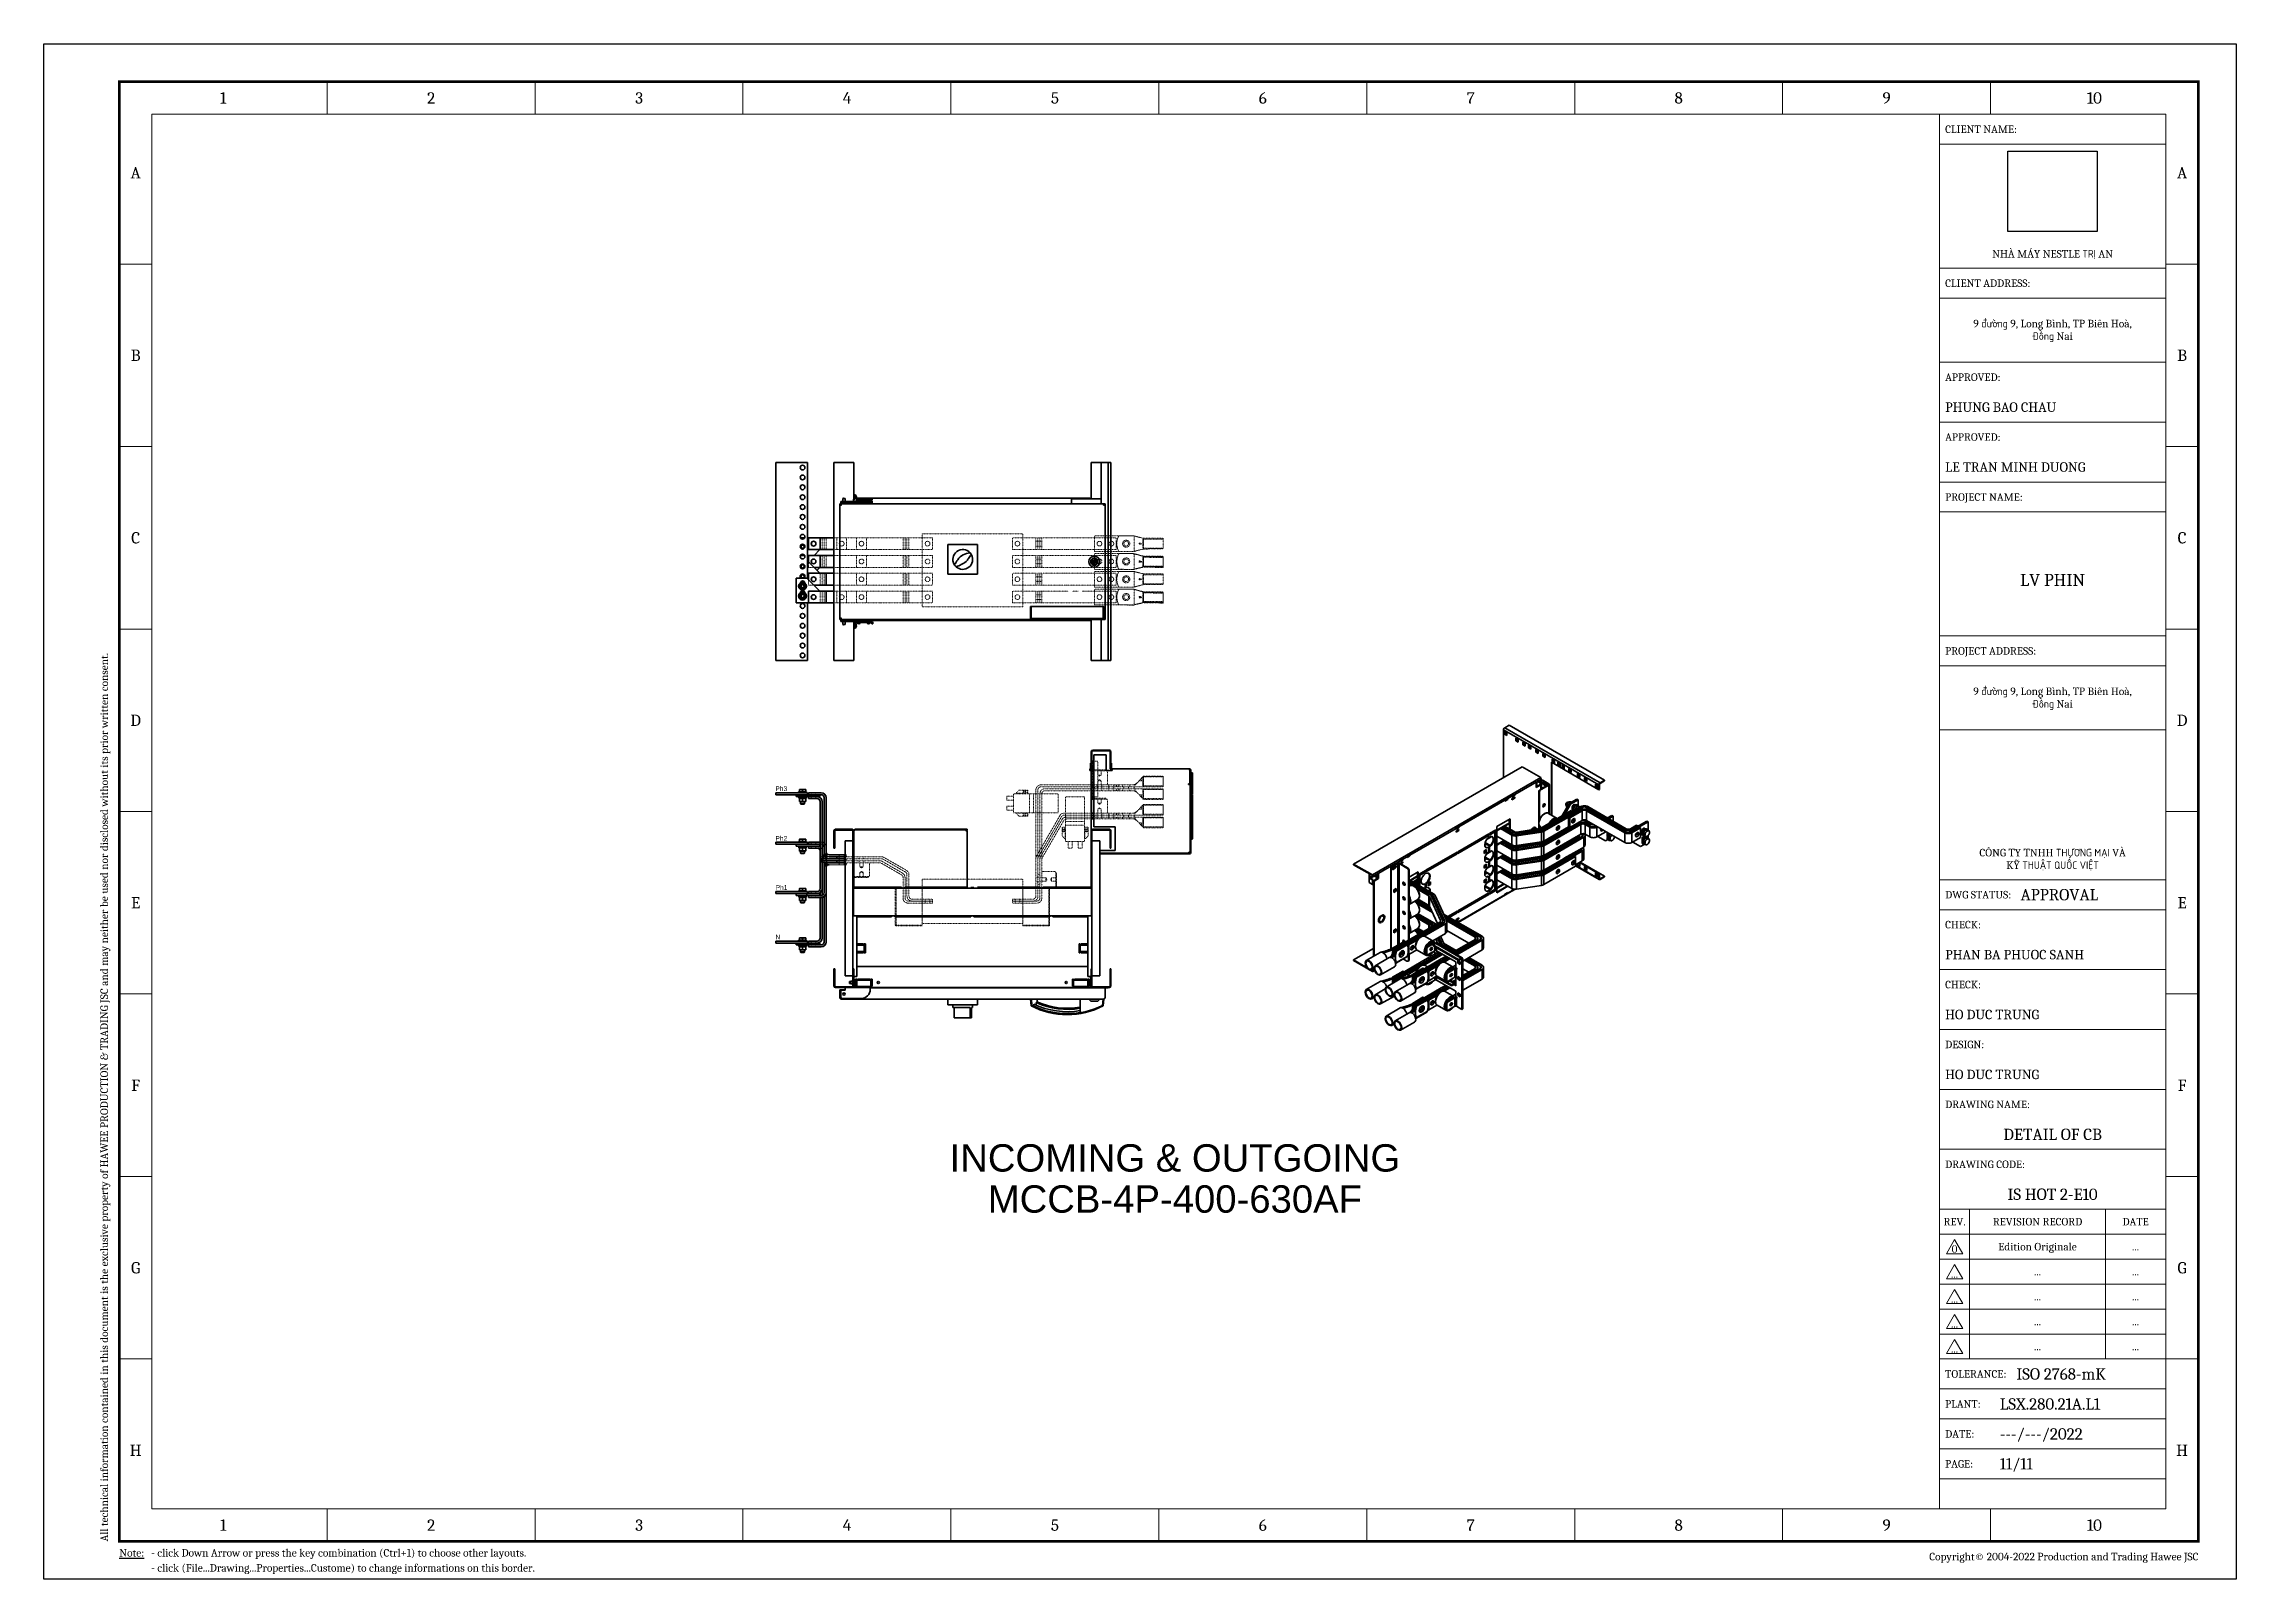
# Model space of a CAD drawing. Header units: millimetres. Extents: x -116965 to 323937, y 291661 to 566926.
# Drawn here: x -15546 to -10005, y 312088 to 315970 of the extents above; entities that cross this region are included whole.
import ezdxf
from ezdxf.enums import TextEntityAlignment as Align

# ---------------------------------------------------------------- set-up
doc = ezdxf.new("R2010")
doc.units = ezdxf.units.MM
doc.linetypes.add('DASHED', pattern=[0.75, 0.5, -0.25])
doc.layers.get('0').update_dxf_attribs({"lineweight": 18})
for name, color, linetype, lineweight in [('Hidden Edges(Schneider)', 7, 'DASHED', 18), ('Sketch Geometry(Schneider)', 7, 'Continuous', 35), ('Symbols(Schneider)', 7, 'Continuous', 18), ('Visible Edges(Schneider)', 7, 'Continuous', 35), ('Visible Tangent Edges(Schneider)', 7, 'Continuous', 35)]:
    doc.layers.add(name, color=color, linetype=linetype, lineweight=lineweight)
doc.styles.add('hwBorder', font='Cambria.ttf')
doc.styles.add('schneder_2', font='micross.ttf')
doc.styles.get("Standard").update_dxf_attribs({"font": 'arial.ttf'})
picture_1 = doc.add_image_def('image1.png', size_in_pixel=(430, 385))

msp = doc.modelspace()

# ---------------------------------------------------------------- texts
at = {"color": 7, "linetype": 'Continuous', "insert": (-12687.426586, 313187.686567), "char_height": 69.23076923, "width": 1420.7481594, "attachment_point": 2, "line_spacing_factor": 0.9}
msp.add_mtext('INCOMING & OUTGOING\\PMCCB-4P-400-630AF', dxfattribs=at)
at = {"layer": 'Symbols(Schneider)', "color": 7, "char_height": 12.00000048, "width": 29.82857466, "attachment_point": 1, "style": 'schneder_2'}
for s, insert in [('{\\fMicrosoft Sans Serif|b0|i0;\\H12.0000;Ph3}', (-13697.15283, 314092.473785)), ('{\\fMicrosoft Sans Serif|b0|i0;\\H12.0000;Ph2}', (-13697.026943, 313966.822355)), ('{\\fMicrosoft Sans Serif|b0|i0;\\H12.0000;Ph1}', (-13696.544688, 313842.765407))]:
    msp.add_mtext(s, dxfattribs=dict(at, insert=insert))
at = {"layer": 'Symbols(Schneider)', "color": 7, "insert": (-13696.998123, 313717.64749), "char_height": 12.00000048, "attachment_point": 1, "style": 'schneder_2'}
msp.add_mtext('{\\fMicrosoft Sans Serif|b0|i0;\\H12.0000;N}', dxfattribs=at)

# ---------------------------------------------------------------- blocks, each defined once
blk = doc.blocks.new('*U1980')
at = {"color": 5}
for p, q in [((37.57, 198.62), (37.57, 194.28)), ((65.14, 198.62), (65.14, 194.28)), ((92.7, 198.62), (92.7, 194.28)), ((120.27, 198.62), (120.27, 194.28)), ((147.84, 198.62), (147.84, 194.28)), ((175.41, 198.62), (175.41, 194.28)), ((202.98, 198.62), (202.98, 194.28)), ((230.54, 198.62), (230.54, 194.28)), ((258.11, 198.62), (258.11, 194.28)), ((10, 174.42), (14.34, 174.42)), ((285.68, 174.42), (281.34, 174.42)), ((10, 150.22), (14.34, 150.22)), ((285.68, 150.22), (281.34, 150.22)), ((10, 126.01), (14.34, 126.01)), ((285.68, 126.01), (281.34, 126.01)), ((10, 101.81), (14.34, 101.81)), ((285.68, 101.81), (281.34, 101.81)), ((10, 77.61), (14.34, 77.61)), ((285.68, 77.61), (281.34, 77.61)), ((10, 53.41), (14.34, 53.41)), ((285.68, 53.41), (281.34, 53.41)), ((10, 29.2), (14.34, 29.2)), ((285.68, 29.2), (281.34, 29.2)), ((37.57, 5), (37.57, 9.34)), ((65.14, 5), (65.14, 9.34)), ((92.7, 5), (92.7, 9.34)), ((120.27, 5), (120.27, 9.34)), ((147.84, 5), (147.84, 9.34)), ((175.41, 5), (175.41, 9.34)), ((202.98, 5), (202.98, 9.34)), ((230.54, 5), (230.54, 9.34)), ((258.11, 5), (258.11, 9.34))]:
    blk.add_line(p, q, dxfattribs=at)
at = {"color": 5, "const_width": 0.35}
blk.add_lwpolyline([(10, 198.62), (285.68, 198.62), (285.68, 5), (10, 5)], close=True, dxfattribs=at)
at = {"color": 5}
for points in [[(14.34, 194.28), (281.34, 194.28), (281.34, 9.34), (14.34, 9.34)], [(251.34, 194.28), (281.34, 194.28), (281.34, 190.31), (251.34, 190.31)], [(251.34, 190.31), (281.34, 190.31), (281.34, 173.87), (251.34, 173.87)], [(251.34, 173.87), (281.34, 173.87), (281.34, 169.9), (251.34, 169.9)], [(251.34, 173.87), (281.34, 173.87), (281.34, 169.9), (251.34, 169.9)], [(251.34, 169.9), (281.34, 169.9), (281.34, 153.45), (251.34, 153.45)], [(251.34, 169.9), (281.34, 169.9), (281.34, 161.4), (251.34, 161.4)], [(251.34, 161.4), (281.34, 161.4), (281.34, 153.45), (251.34, 153.45)], [(251.34, 153.45), (281.34, 153.45), (281.34, 145.51), (251.34, 145.51)], [(251.34, 145.51), (281.34, 145.51), (281.34, 141.54), (251.34, 141.54)], [(251.34, 141.54), (281.34, 141.54), (281.34, 125.1), (251.34, 125.1)], [(251.34, 125.1), (281.34, 125.1), (281.34, 121.12), (251.34, 121.12)], [(251.34, 121.12), (281.34, 121.12), (281.34, 112.63), (251.34, 112.63)], [(251.34, 92.76), (281.34, 92.76), (281.34, 112.63), (251.34, 112.63)], [(251.34, 92.76), (281.34, 92.76), (281.34, 88.79), (251.34, 88.79)], [(251.34, 80.85), (281.34, 80.85), (281.34, 88.79), (251.34, 88.79)], [(251.34, 72.9), (281.34, 72.9), (281.34, 80.85), (251.34, 80.85)], [(251.34, 64.96), (281.34, 64.96), (281.34, 72.9), (251.34, 72.9)], [(251.34, 57.01), (281.34, 57.01), (281.34, 64.96), (251.34, 64.96)], [(251.34, 49.07), (281.34, 49.07), (281.34, 57.01), (251.34, 57.01)], [(251.34, 49.07), (255.34, 49.07), (255.34, 45.76), (251.34, 45.76)], [(255.34, 49.07), (273.34, 49.07), (273.34, 45.76), (255.34, 45.76)], [(273.34, 49.07), (281.34, 49.07), (281.34, 45.76), (273.34, 45.76)], [(251.34, 45.76), (255.34, 45.76), (255.34, 42.44), (251.34, 42.44)], [(255.34, 45.76), (273.34, 45.76), (273.34, 42.44), (255.34, 42.44)], [(273.34, 45.76), (281.34, 45.76), (281.34, 42.44), (273.34, 42.44)], [(251.34, 42.44), (255.34, 42.44), (255.34, 39.13), (251.34, 39.13)], [(255.34, 42.44), (273.34, 42.44), (273.34, 39.13), (255.34, 39.13)], [(273.34, 42.44), (281.34, 42.44), (281.34, 39.13), (273.34, 39.13)], [(251.34, 39.13), (255.34, 39.13), (255.34, 35.82), (251.34, 35.82)], [(255.34, 39.13), (273.34, 39.13), (273.34, 35.82), (255.34, 35.82)], [(273.34, 39.13), (281.34, 39.13), (281.34, 35.82), (273.34, 35.82)], [(251.34, 35.82), (255.34, 35.82), (255.34, 32.51), (251.34, 32.51)], [(255.34, 35.82), (273.34, 35.82), (273.34, 32.51), (255.34, 32.51)], [(273.34, 35.82), (281.34, 35.82), (281.34, 32.51), (273.34, 32.51)], [(251.34, 32.51), (255.34, 32.51), (255.34, 29.2), (251.34, 29.2)], [(255.34, 32.51), (273.34, 32.51), (273.34, 29.2), (255.34, 29.2)], [(273.34, 32.51), (281.34, 32.51), (281.34, 29.2), (273.34, 29.2)], [(251.34, 29.2), (281.34, 29.2), (281.34, 25.23), (251.34, 25.23)], [(251.34, 25.23), (281.34, 25.23), (281.34, 21.26), (251.34, 21.26)], [(251.34, 21.26), (281.34, 21.26), (281.34, 17.28), (251.34, 17.28)], [(251.34, 17.28), (281.34, 17.28), (281.34, 13.31), (251.34, 13.31)], [(251.34, 13.31), (281.34, 13.31), (281.34, 9.34), (251.34, 9.34)]]:
    blk.add_lwpolyline(points, close=True, dxfattribs=at)
at = {"color": 253}
for points in [[(253.34, 45.04), (252.26, 43.16), (254.42, 43.16)], [(253.34, 41.73), (252.26, 39.85), (254.42, 39.85)], [(253.34, 38.42), (252.26, 36.54), (254.42, 36.54)], [(253.34, 35.11), (252.26, 33.23), (254.42, 33.23)], [(253.34, 31.8), (252.26, 29.92), (254.42, 29.92)]]:
    blk.add_lwpolyline(points, close=True, dxfattribs=at)
at = {"layer": 'Defpoints', "color": 4}
blk.add_lwpolyline([(0, 203.62), (290.68, 203.62), (290.68, 0), (0, 0)], close=True, dxfattribs=at)
at = {"color": 253, "style": 'hwBorder'}
for s, height, p in [('1', 1.5, (23.78, 196.45)), ('2', 1.5, (51.35, 196.45)), ('3', 1.5, (78.92, 196.45)), ('4', 1.5, (106.49, 196.45)), ('5', 1.5, (134.06, 196.45)), ('6', 1.5, (161.62, 196.45)), ('7', 1.5, (189.19, 196.45)), ('8', 1.5, (216.76, 196.45)), ('9', 1.5, (244.33, 196.45)), ('10', 1.5, (271.89, 196.45)), ('A', 1.5, (12.17, 186.52)), ('A', 1.5, (283.51, 186.52)), ('B', 1.5, (12.17, 162.32)), ('B', 1.5, (283.51, 162.32)), ('C', 1.5, (12.17, 138.11)), ('C', 1.5, (283.51, 138.11)), ('D', 1.5, (12.17, 113.91)), ('D', 1.5, (283.51, 113.91)), ('E', 1.5, (12.17, 89.71)), ('E', 1.5, (283.51, 89.71)), ('F', 1.5, (12.17, 65.51)), ('F', 1.5, (283.51, 65.51)), ('REV.', 1, (253.34, 47.41)), ('REVISION RECORD', 1, (264.34, 47.41)), ('DATE', 1, (277.34, 47.41)), ('G', 1.5, (12.17, 41.3)), ('G', 1.5, (283.51, 41.3)), ('H', 1.5, (12.17, 17.1)), ('H', 1.5, (283.51, 17.1)), ('1', 1.5, (23.78, 7.17)), ('2', 1.5, (51.35, 7.17)), ('3', 1.5, (78.92, 7.17)), ('4', 1.5, (106.49, 7.17)), ('5', 1.5, (134.06, 7.17)), ('6', 1.5, (161.62, 7.17)), ('7', 1.5, (189.19, 7.17)), ('8', 1.5, (216.76, 7.17)), ('9', 1.5, (244.33, 7.17)), ('10', 1.5, (271.89, 7.17))]:
    blk.add_text(s, height=height, dxfattribs=at).set_placement(p, align=Align.MIDDLE_CENTER)
for s, height, p in [('CLIENT NAME:', 1, (252.09, 192.3)), ('CLIENT ADDRESS:', 1, (252.09, 171.88)), ('APPROVED:', 1, (252.09, 159.41)), ('PHUNG BAO CHAU', 1.25, (252.09, 155.44)), ('APPROVED:', 1, (252.09, 151.47)), ('LE TRAN MINH DUONG', 1.25, (252.09, 147.5)), ('PROJECT NAME:', 1, (252.09, 143.52)), ('PROJECT ADDRESS:', 1, (252.09, 123.11)), ('DWG STATUS:', 1, (252.09, 90.78)), ('CHECK:', 1, (252.09, 86.81)), ('PHAN BA PHUOC SANH', 1.25, (252.09, 82.83)), ('CHECK:', 1, (252.09, 78.86)), ('HO DUC TRUNG', 1.25, (252.09, 74.89)), ('DESIGN:', 1, (252.09, 70.92)), ('HO DUC TRUNG', 1.25, (252.09, 66.94)), ('DRAWING NAME:', 1, (252.09, 62.97)), ('DRAWING CODE:', 1, (252.09, 55.02)), ('TOLERANCE:', 1, (252.09, 27.22)), ('PLANT:', 1, (252.09, 23.24)), ('LSX.280.21A.L1', 1.5, (259.34, 23.24)), ('DATE:', 1, (252.09, 19.27)), ('---/---/2022', 1.5, (259.34, 19.27)), ('PAGE:', 1, (252.09, 15.3))]:
    blk.add_text(s, height=height, dxfattribs=at).set_placement(p, align=Align.MIDDLE_LEFT)
blk.add_text('All technical information contained in this document is the exclusive property of HAWEE PRODUCTION & TRADING JSC and may neither be used nor disclosed without its prior written consent. ', height=1, rotation=90, dxfattribs=at).set_placement((8, 5), align=Align.MIDDLE_LEFT)
at = {"color": 6, "style": 'hwBorder'}
blk.add_text('APPROVAL', height=1.5, dxfattribs=at).set_placement((262.09, 90.78), align=Align.MIDDLE_LEFT)
at = {"color": 253, "style": 'hwBorder'}
blk.add_text('Copyright© 2004-2022 Production and Trading Hawee JSC', height=1, dxfattribs=at).set_placement((285.68, 3), align=Align.MIDDLE_RIGHT)
at = {"color": 253, "char_height": 1, "attachment_point": 5, "style": 'hwBorder'}
for s, insert in [('NHÀ MÁY NESTLE TRỊ AN', (266.34, 175.67)), ('CÔNG TY TNHH THƯƠNG MẠI VÀ KỸ THUẬT QUỐC VIỆT', (266.34, 95.42))]:
    blk.add_mtext_dynamic_manual_height_columns(s, width=20.9263, gutter_width=12.5, heights=[0], dxfattribs=dict(at, insert=insert))
at = {"color": 253, "char_height": 1, "width": 30, "attachment_point": 5, "style": 'hwBorder'}
for insert in [(266.34, 165.54), (266.34, 116.77)]:
    blk.add_mtext('9 đường 9, Long Bình, TP Biên Hoà,\\PĐồng Nai', dxfattribs=dict(at, insert=insert))
at = {"color": 253, "insert": (266.34, 132.52), "char_height": 1.6, "width": 30, "attachment_point": 5, "line_spacing_factor": 0.75, "style": 'hwBorder'}
blk.add_mtext('LV PHIN', dxfattribs=at)
at = {"color": 6, "style": 'hwBorder', "flags": 8}
for tag, p in [("DWG'SNAME", (266.34, 59)), ("DWG'SCODE2", (266.34, 51.05))]:
    blk.add_attdef(tag, text='', height=1.5, dxfattribs=at).set_placement(p, align=Align.MIDDLE_CENTER)
at = {"color": 253, "style": 'hwBorder', "flags": 8}
for tag, p in [('REV_0', (253.34, 43.79)), ('REV_MODIFY0', (264.34, 44.1)), ('REV_DATE0', (277.34, 44.1)), ('REV_1', (253.34, 40.48)), ('REV_MODIFY1', (264.34, 40.79)), ('REV_DATE1', (277.34, 40.79)), ('REV_MODIFY2', (264.34, 37.48)), ('REV_DATE2', (277.34, 37.48)), ('REV_2', (253.34, 37.17)), ('REV_3', (253.34, 33.86)), ('REV_MODIFY3', (264.34, 34.17)), ('REV_DATE3', (277.34, 34.17)), ('REV_4', (253.34, 30.55)), ('REV_MODIFY4', (264.34, 30.86)), ('REV_DATE4', (277.34, 30.86))]:
    blk.add_attdef(tag, text='', height=1, dxfattribs=at).set_placement(p, align=Align.MIDDLE_CENTER)
at = {"color": 6, "style": 'hwBorder', "flags": 8}
for tag, p in [('TOLERANCE', (261.54, 27.22)), ('PAGE', (259.34, 15.3))]:
    blk.add_attdef(tag, text='', height=1.5, dxfattribs=at).set_placement(p, align=Align.MIDDLE_LEFT)
at = {"layer": 'Defpoints', "color": 253, "style": 'hwBorder'}
for s, p in [('%%UNote:', (10, 3.5)), ('- click Down Arrow or press the key combination (Ctrl+1) to choose other layouts.', (14.23, 3.5)), ('- click (File...Drawing...Properties...Custome) to change informations on this border.', (14.23, 1.5))]:
    blk.add_text(s, height=1, dxfattribs=at).set_placement(p, align=Align.MIDDLE_LEFT)
at = {"lineweight": -3, "ltscale": 5}
image = blk.add_image(picture_1, insert=(260.4, 178.75), size_in_units=(11.87, 10.63), dxfattribs=at)
image.dxf.flags = 7

# ---------------------------------------------------------------- linework, layer by layer
for p, q in [((-12874.132938, 314910.909521), (-12856.059013, 314910.909521)), ((-12874.132938, 314819.050409), (-12874.132938, 314910.909521)), ((-12856.059013, 314910.909521), (-12856.059013, 314410.945913)), ((-12949.145317, 314819.050409), (-12874.132938, 314819.050409)), ((-12949.145317, 314807.028826), (-12949.145317, 314819.050409)), ((-12864.05197, 314807.028826), (-12949.145317, 314807.028826)), ((-12864.05197, 314514.036912), (-12864.05197, 314807.028826)), ((-12874.132938, 314514.036912), (-12864.05197, 314514.036912)), ((-12874.132938, 314410.945913), (-12874.132938, 314514.036912)), ((-12856.059013, 314410.945913), (-12874.132938, 314410.945913)), ((-13561.573145, 313894.417548), (-13542.073145, 313894.417548)), ((-13542.073145, 313894.417548), (-13521.073145, 313894.417548))]:
    msp.add_line(p, q)
at = {"layer": 'Hidden Edges(Schneider)', "ltscale": 0.139436}
for p, q in [((-13326.573145, 314730.988073), (-13071.573145, 314730.988073)), ((-13071.573145, 314545.988073), (-13326.573145, 314545.988073)), ((-13326.573145, 313857.570067), (-13071.573145, 313857.570067)), ((-13071.573145, 313745.570067), (-13326.573145, 313745.570067))]:
    msp.add_line(p, q, dxfattribs=at)
at = {"layer": 'Hidden Edges(Schneider)', "ltscale": 0.142813}
for p, q in [((-13326.573145, 314545.988073), (-13326.573145, 314730.988073)), ((-13071.573145, 314730.988073), (-13071.573145, 314545.988073))]:
    msp.add_line(p, q, dxfattribs=at)
at = {"layer": 'Hidden Edges(Schneider)', "ltscale": 0.131234}
for p, q in [((-12890.573145, 314685.988073), (-12890.573145, 314725.988073)), ((-12790.573145, 314725.988073), (-12790.573145, 314685.988073)), ((-13579.073145, 314720.988073), (-13579.073145, 314690.988073)), ((-13579.073145, 314675.988073), (-13579.073145, 314645.988073)), ((-13574.073145, 314720.988073), (-13574.073145, 314690.988073)), ((-13574.073145, 314645.988073), (-13574.073145, 314675.988073)), ((-13569.073145, 314720.988073), (-13569.073145, 314690.988073)), ((-13569.073145, 314675.988073), (-13569.073145, 314645.988073)), ((-13542.073145, 314720.988073), (-13542.073145, 314690.988073)), ((-13517.073145, 314720.988073), (-13517.073145, 314690.988073)), ((-13492.073145, 314690.988073), (-13492.073145, 314720.988073)), ((-13492.073145, 314645.988073), (-13492.073145, 314675.988073)), ((-13467.073145, 314720.988073), (-13467.073145, 314690.988073)), ((-13467.073145, 314675.988073), (-13467.073145, 314645.988073)), ((-13374.573145, 314720.988073), (-13374.573145, 314690.988073)), ((-13374.573145, 314645.988073), (-13374.573145, 314675.988073)), ((-13369.573145, 314720.988073), (-13369.573145, 314690.988073)), ((-13369.573145, 314675.988073), (-13369.573145, 314645.988073)), ((-13364.573145, 314720.988073), (-13364.573145, 314690.988073)), ((-13364.573145, 314645.988073), (-13364.573145, 314675.988073)), ((-13359.573145, 314720.988073), (-13359.573145, 314690.988073)), ((-13359.573145, 314675.988073), (-13359.573145, 314645.988073)), ((-13300.073145, 314720.988073), (-13300.073145, 314690.988073)), ((-13300.073145, 314645.988073), (-13300.073145, 314675.988073)), ((-13098.073145, 314690.988073), (-13098.073145, 314720.988073)), ((-13098.073145, 314645.988073), (-13098.073145, 314675.988073)), ((-13038.573145, 314690.988073), (-13038.573145, 314720.988073)), ((-13038.573145, 314645.988073), (-13038.573145, 314675.988073)), ((-13033.573145, 314690.988073), (-13033.573145, 314720.988073)), ((-13033.573145, 314645.988073), (-13033.573145, 314675.988073)), ((-13028.573145, 314690.988073), (-13028.573145, 314720.988073)), ((-13028.573145, 314645.988073), (-13028.573145, 314675.988073)), ((-13023.573145, 314690.988073), (-13023.573145, 314720.988073)), ((-13023.573145, 314645.988073), (-13023.573145, 314675.988073)), ((-12890.573145, 314640.988073), (-12890.573145, 314680.988073)), ((-12835.573145, 314690.988073), (-12835.573145, 314720.988073)), ((-12835.573145, 314645.988073), (-12835.573145, 314675.988073)), ((-12790.573145, 314680.988073), (-12790.573145, 314640.988073)), ((-12767.076079, 314719.497522), (-12717.07608, 314719.508382)), ((-12767.076079, 314674.497522), (-12717.07608, 314674.508382)), ((-12767.070214, 314692.497522), (-12717.070215, 314692.508383)), ((-12766.836023, 314673.698863), (-12716.844207, 314672.794264)), ((-13584.073145, 314600.988073), (-13584.073145, 314630.988073)), ((-13579.073145, 314630.988073), (-13579.073145, 314600.988073)), ((-13574.073145, 314600.988073), (-13574.073145, 314630.988073)), ((-13492.073145, 314600.988073), (-13492.073145, 314630.988073)), ((-13467.073145, 314630.988073), (-13467.073145, 314600.988073)), ((-13374.573145, 314600.988073), (-13374.573145, 314630.988073)), ((-13369.573145, 314630.988073), (-13369.573145, 314600.988073)), ((-13364.573145, 314600.988073), (-13364.573145, 314630.988073)), ((-13359.573145, 314630.988073), (-13359.573145, 314600.988073)), ((-13300.073145, 314600.988073), (-13300.073145, 314630.988073)), ((-13098.073145, 314600.988073), (-13098.073145, 314630.988073)), ((-13038.573145, 314600.988073), (-13038.573145, 314630.988073)), ((-13033.573145, 314600.988073), (-13033.573145, 314630.988073)), ((-13028.573145, 314600.988073), (-13028.573145, 314630.988073)), ((-13023.573145, 314600.988073), (-13023.573145, 314630.988073)), ((-12890.573145, 314595.988073), (-12890.573145, 314635.988073)), ((-12835.573145, 314600.988073), (-12835.573145, 314630.988073)), ((-12790.573145, 314635.988073), (-12790.573145, 314595.988073)), ((-12767.324507, 314646.703282), (-12717.33269, 314645.798683)), ((-12767.076079, 314629.497522), (-12717.07608, 314629.508382)), ((-12767.070214, 314647.497522), (-12717.070215, 314647.508383)), ((-13584.073145, 314555.988073), (-13584.073145, 314585.988073)), ((-13579.073145, 314555.988073), (-13579.073145, 314585.988073)), ((-13574.073145, 314555.988073), (-13574.073145, 314585.988073)), ((-13542.073145, 314585.988073), (-13542.073145, 314555.988073)), ((-13517.073145, 314555.988073), (-13517.073145, 314585.988073)), ((-13492.073145, 314555.988073), (-13492.073145, 314585.988073)), ((-13467.073145, 314585.988073), (-13467.073145, 314555.988073)), ((-13374.573145, 314585.988073), (-13374.573145, 314555.988073)), ((-13369.573145, 314585.988073), (-13369.573145, 314555.988073)), ((-13364.573145, 314585.988073), (-13364.573145, 314555.988073)), ((-13359.573145, 314585.988073), (-13359.573145, 314555.988073)), ((-13300.073145, 314585.988073), (-13300.073145, 314555.988073)), ((-13098.073145, 314555.988073), (-13098.073145, 314585.988073)), ((-13038.573145, 314555.988073), (-13038.573145, 314585.988073)), ((-13033.573145, 314555.988073), (-13033.573145, 314585.988073)), ((-13028.573145, 314555.988073), (-13028.573145, 314585.988073)), ((-13023.573145, 314555.988073), (-13023.573145, 314585.988073)), ((-12890.573145, 314550.988073), (-12890.573145, 314590.988073)), ((-12835.573145, 314555.988073), (-12835.573145, 314585.988073)), ((-12790.573145, 314590.988073), (-12790.573145, 314550.988073)), ((-12767.076079, 314584.497522), (-12717.07608, 314584.508382)), ((-12767.070214, 314602.497522), (-12717.070215, 314602.508383)), ((-12766.836023, 314583.698863), (-12716.844207, 314582.794264)), ((-12767.324507, 314556.703282), (-12717.33269, 314555.798683)), ((-12767.070214, 314557.497522), (-12717.070215, 314557.508383)), ((-12767.073146, 314118.417548), (-12717.073147, 314118.417548)), ((-12767.080265, 314086.417548), (-12717.088449, 314086.417548)), ((-12767.073146, 314091.417548), (-12717.073147, 314091.417548)), ((-12767.080265, 314059.417548), (-12717.088449, 314059.417548)), ((-12767.073146, 314046.917548), (-12717.073147, 314046.917548)), ((-12767.073146, 314019.917548), (-12717.073147, 314019.917548)), ((-12767.073146, 314014.917548), (-12717.073147, 314014.917548)), ((-12767.073146, 313987.917548), (-12717.073147, 313987.917548)), ((-13521.073145, 313914.417548), (-13501.073145, 313914.417548)), ((-13501.073145, 313909.417548), (-13521.073145, 313909.417548)), ((-13521.073145, 313904.417548), (-13501.073145, 313904.417548)), ((-13501.073145, 313899.417548), (-13521.073145, 313899.417548))]:
    msp.add_line(p, q, dxfattribs=at)
at = {"layer": 'Hidden Edges(Schneider)', "ltscale": 0.145815}
for p, q in [((-12890.573145, 314725.988073), (-12790.573145, 314725.988073)), ((-12790.573145, 314685.988073), (-12890.573145, 314685.988073)), ((-12890.573145, 314680.988073), (-12790.573145, 314680.988073)), ((-12790.573145, 314640.988073), (-12890.573145, 314640.988073)), ((-12890.573145, 314635.988073), (-12790.573145, 314635.988073)), ((-12790.573145, 314595.988073), (-12890.573145, 314595.988073)), ((-12890.573145, 314590.988073), (-12790.573145, 314590.988073)), ((-12790.573145, 314550.988073), (-12890.573145, 314550.988073)), ((-12890.573145, 314091.417548), (-12790.573145, 314091.417548)), ((-12890.573145, 314086.417548), (-12790.573145, 314086.417548)), ((-12890.573145, 314019.917548), (-12790.573145, 314019.917548)), ((-12890.573145, 314014.917548), (-12790.573145, 314014.917548))]:
    msp.add_line(p, q, dxfattribs=at)
at = {"layer": 'Hidden Edges(Schneider)', "ltscale": 0.160456}
for p, q in [((-12792.397179, 314725.992022), (-12829.077489, 314725.984054)), ((-12792.03397, 314680.655882), (-12828.708278, 314681.319501)), ((-12792.397179, 314635.992022), (-12829.077489, 314635.984054)), ((-12792.03397, 314590.655882), (-12828.708278, 314591.319501))]:
    msp.add_line(p, q, dxfattribs=at)
at = {"layer": 'Hidden Edges(Schneider)', "ltscale": 0.00375}
for p, q in [((-12791.046942, 314725.724342), (-12791.768097, 314725.91172)), ((-12791.03837, 314686.260289), (-12791.759443, 314686.072598)), ((-12790.68886, 314680.363525), (-12791.406464, 314680.564076)), ((-12791.046942, 314635.724342), (-12791.768097, 314635.91172)), ((-12791.03837, 314641.260289), (-12791.759443, 314641.072598)), ((-12791.03837, 314596.260289), (-12791.759443, 314596.072598)), ((-12790.68886, 314590.363525), (-12791.406464, 314590.564076)), ((-12791.03837, 314551.260289), (-12791.759443, 314551.072598))]:
    msp.add_line(p, q, dxfattribs=at)
at = {"layer": 'Hidden Edges(Schneider)', "ltscale": 0.003767}
for p, q in [((-12791.767205, 314725.911361), (-12791.042938, 314725.72235)), ((-12791.767205, 314680.911361), (-12791.042938, 314680.72235)), ((-12791.758552, 314686.072957), (-12791.034367, 314686.262283)), ((-12792.126334, 314640.731816), (-12791.398805, 314640.907851)), ((-12791.767205, 314635.911361), (-12791.042938, 314635.72235)), ((-12791.767205, 314590.911361), (-12791.042938, 314590.72235)), ((-12791.758552, 314596.072957), (-12791.034367, 314596.262283)), ((-12792.126334, 314550.731816), (-12791.398805, 314550.907851))]:
    msp.add_line(p, q, dxfattribs=at)
at = {"layer": 'Hidden Edges(Schneider)', "ltscale": 0.036067}
for p, q in [((-13542.073145, 314720.988073), (-13549.073145, 314720.988073)), ((-13549.073145, 314690.988073), (-13542.073145, 314690.988073)), ((-13542.073145, 314585.988073), (-13549.073145, 314585.988073)), ((-13549.073145, 314555.988073), (-13542.073145, 314555.988073))]:
    msp.add_line(p, q, dxfattribs=at)
at = {"layer": 'Hidden Edges(Schneider)', "ltscale": 0.13783}
for p, q in [((-13433.544288, 314675.988073), (-13549.073145, 314675.988073)), ((-13549.073145, 314645.988073), (-13433.544288, 314645.988073)), ((-13433.544288, 314630.988073), (-13549.073145, 314630.988073)), ((-13549.073145, 314600.988073), (-13433.544288, 314600.988073))]:
    msp.add_line(p, q, dxfattribs=at)
at = {"layer": 'Hidden Edges(Schneider)', "ltscale": 0.142426}
for p, q in [((-13433.544288, 314720.988073), (-13542.073145, 314720.988073)), ((-13542.073145, 314690.988073), (-13433.544288, 314690.988073)), ((-13433.544288, 314585.988073), (-13542.073145, 314585.988073)), ((-13542.073145, 314555.988073), (-13433.544288, 314555.988073))]:
    msp.add_line(p, q, dxfattribs=at)
at = {"layer": 'Hidden Edges(Schneider)', "ltscale": 0.020189}
for p, q in [((-13429.794288, 314720.988073), (-13433.544288, 314720.988073)), ((-13433.544288, 314690.988073), (-13429.794288, 314690.988073)), ((-13429.794288, 314675.988073), (-13433.544288, 314675.988073)), ((-13022.568336, 314720.988073), (-13023.573145, 314720.988073)), ((-13023.573145, 314690.988073), (-13022.568336, 314690.988073)), ((-13429.794288, 314645.988073), (-13433.544288, 314645.988073)), ((-13429.794288, 314630.988073), (-13433.544288, 314630.988073)), ((-13022.568336, 314630.988073), (-13023.573145, 314630.988073)), ((-13429.794288, 314600.988073), (-13433.544288, 314600.988073)), ((-13429.794288, 314585.988073), (-13433.544288, 314585.988073)), ((-13023.573145, 314600.988073), (-13022.568336, 314600.988073)), ((-13433.544288, 314555.988073), (-13429.794288, 314555.988073))]:
    msp.add_line(p, q, dxfattribs=at)
at = {"layer": 'Hidden Edges(Schneider)', "ltscale": 0.129995}
for p, q in [((-13378.323145, 314720.988073), (-13429.794288, 314720.988073)), ((-13429.794288, 314690.988073), (-13378.323145, 314690.988073)), ((-13378.323145, 314675.988073), (-13429.794288, 314675.988073)), ((-13429.794288, 314645.988073), (-13378.323145, 314645.988073)), ((-13378.323145, 314630.988073), (-13429.794288, 314630.988073)), ((-13429.794288, 314600.988073), (-13378.323145, 314600.988073)), ((-13378.323145, 314585.988073), (-13429.794288, 314585.988073)), ((-13429.794288, 314555.988073), (-13378.323145, 314555.988073)), ((-13378.323145, 313868.69586), (-13429.794288, 313898.412739)), ((-13427.294288, 313902.742866), (-13375.823145, 313873.025987))]:
    msp.add_line(p, q, dxfattribs=at)
at = {"layer": 'Hidden Edges(Schneider)', "ltscale": 0.040479}
for p, q in [((-13374.573145, 314720.988073), (-13378.323145, 314720.988073)), ((-13378.323145, 314690.988073), (-13374.573145, 314690.988073)), ((-13374.573145, 314675.988073), (-13378.323145, 314675.988073)), ((-12961.796666, 314720.988073), (-12968.291857, 314720.988073)), ((-12968.291857, 314690.988073), (-12961.796666, 314690.988073)), ((-13374.573145, 314645.988073), (-13378.323145, 314645.988073)), ((-13374.573145, 314630.988073), (-13378.323145, 314630.988073)), ((-12961.796666, 314630.988073), (-12968.291857, 314630.988073)), ((-13374.573145, 314600.988073), (-13378.323145, 314600.988073)), ((-13374.573145, 314585.988073), (-13378.323145, 314585.988073)), ((-12968.291857, 314600.988073), (-12961.796666, 314600.988073)), ((-13378.323145, 314555.988073), (-13374.573145, 314555.988073)), ((-12867.073145, 314134.417548), (-12862.073145, 314134.417548)), ((-12867.073145, 314062.917548), (-12862.073145, 314062.917548))]:
    msp.add_line(p, q, dxfattribs=at)
at = {"layer": 'Hidden Edges(Schneider)', "ltscale": 0.128838}
for p, q in [((-13374.573145, 314720.988073), (-13362.073145, 314720.988073)), ((-13362.073145, 314690.988073), (-13374.573145, 314690.988073)), ((-13374.573145, 314675.988073), (-13362.073145, 314675.988073)), ((-13036.073145, 314720.988073), (-13023.573145, 314720.988073)), ((-13023.573145, 314690.988073), (-13036.073145, 314690.988073)), ((-13036.073145, 314675.988073), (-13023.573145, 314675.988073)), ((-13374.573145, 314645.988073), (-13362.073145, 314645.988073)), ((-13374.573145, 314630.988073), (-13362.073145, 314630.988073)), ((-13023.573145, 314645.988073), (-13036.073145, 314645.988073)), ((-13036.073145, 314630.988073), (-13023.573145, 314630.988073)), ((-13374.573145, 314600.988073), (-13362.073145, 314600.988073)), ((-13374.573145, 314585.988073), (-13362.073145, 314585.988073)), ((-13023.573145, 314600.988073), (-13036.073145, 314600.988073)), ((-13036.073145, 314585.988073), (-13023.573145, 314585.988073)), ((-13362.073145, 314555.988073), (-13374.573145, 314555.988073)), ((-13023.573145, 314555.988073), (-13036.073145, 314555.988073))]:
    msp.add_line(p, q, dxfattribs=at)
at = {"layer": 'Hidden Edges(Schneider)', "ltscale": 0.135608}
for p, q in [((-13300.073145, 314720.988073), (-13362.073145, 314720.988073)), ((-13362.073145, 314690.988073), (-13300.073145, 314690.988073)), ((-13300.073145, 314675.988073), (-13362.073145, 314675.988073)), ((-13036.073145, 314720.988073), (-13098.073145, 314720.988073)), ((-13098.073145, 314690.988073), (-13036.073145, 314690.988073)), ((-13036.073145, 314675.988073), (-13098.073145, 314675.988073)), ((-13362.073145, 314645.988073), (-13300.073145, 314645.988073)), ((-13300.073145, 314630.988073), (-13362.073145, 314630.988073)), ((-13098.073145, 314645.988073), (-13036.073145, 314645.988073)), ((-13036.073145, 314630.988073), (-13098.073145, 314630.988073)), ((-13362.073145, 314600.988073), (-13300.073145, 314600.988073)), ((-13300.073145, 314585.988073), (-13362.073145, 314585.988073)), ((-13098.073145, 314600.988073), (-13036.073145, 314600.988073)), ((-13036.073145, 314585.988073), (-13098.073145, 314585.988073)), ((-13362.073145, 314555.988073), (-13300.073145, 314555.988073)), ((-13098.073145, 314555.988073), (-13036.073145, 314555.988073)), ((-12858.073145, 314098.417548), (-12858.073145, 314129.417548)), ((-12858.073145, 314026.917548), (-12858.073145, 314057.917548)), ((-13459.573145, 313866.417548), (-13459.573145, 313897.417548)), ((-13021.573145, 313876.917548), (-12990.573145, 313876.917548)), ((-13362.073145, 313802.417548), (-13300.073145, 313802.417548)), ((-13300.073145, 313797.417548), (-13362.073145, 313797.417548)), ((-13098.073145, 313802.417548), (-13036.073145, 313802.417548)), ((-13036.073145, 313797.417548), (-13098.073145, 313797.417548))]:
    msp.add_line(p, q, dxfattribs=at)
at = {"layer": 'Hidden Edges(Schneider)', "ltscale": 0.025733}
for p, q in [((-13038.573145, 314711.988073), (-13033.573145, 314711.988073)), ((-13038.573145, 314699.988073), (-13033.573145, 314699.988073)), ((-13028.573145, 314711.988073), (-13033.573145, 314711.988073)), ((-13028.573145, 314699.988073), (-13033.573145, 314699.988073)), ((-13028.573145, 314711.988073), (-13023.573145, 314711.988073)), ((-13028.573145, 314699.988073), (-13023.573145, 314699.988073)), ((-13038.573145, 314666.988073), (-13033.573145, 314666.988073)), ((-13038.573145, 314654.988073), (-13033.573145, 314654.988073)), ((-13038.573145, 314621.988073), (-13033.573145, 314621.988073)), ((-13033.573145, 314666.988073), (-13028.573145, 314666.988073)), ((-13033.573145, 314654.988073), (-13028.573145, 314654.988073)), ((-13028.573145, 314621.988073), (-13033.573145, 314621.988073)), ((-13028.573145, 314666.988073), (-13023.573145, 314666.988073)), ((-13028.573145, 314654.988073), (-13023.573145, 314654.988073)), ((-13028.573145, 314621.988073), (-13023.573145, 314621.988073)), ((-13038.573145, 314609.988073), (-13033.573145, 314609.988073)), ((-13038.573145, 314576.988073), (-13033.573145, 314576.988073)), ((-13038.573145, 314564.988073), (-13033.573145, 314564.988073)), ((-13028.573145, 314609.988073), (-13033.573145, 314609.988073)), ((-13033.573145, 314576.988073), (-13028.573145, 314576.988073)), ((-13033.573145, 314564.988073), (-13028.573145, 314564.988073)), ((-13028.573145, 314609.988073), (-13023.573145, 314609.988073)), ((-13028.573145, 314576.988073), (-13023.573145, 314576.988073)), ((-13028.573145, 314564.988073), (-13023.573145, 314564.988073)), ((-13606.573145, 314071.417548), (-13606.573145, 314076.417548)), ((-13606.573145, 314061.417548), (-13606.573145, 314066.417548)), ((-13594.573145, 314071.417548), (-13594.573145, 314076.417548)), ((-13594.573145, 314061.417548), (-13594.573145, 314066.417548)), ((-12890.573145, 314091.417548), (-12890.573145, 314086.417548)), ((-12884.073145, 314096.417548), (-12884.073145, 314091.417548)), ((-12884.073145, 314091.417548), (-12884.073145, 314086.417548)), ((-12884.073145, 314086.417548), (-12884.073145, 314081.417548)), ((-12872.073145, 314096.417548), (-12872.073145, 314091.417548)), ((-12872.073145, 314091.417548), (-12872.073145, 314086.417548)), ((-12872.073145, 314086.417548), (-12872.073145, 314081.417548)), ((-12854.073145, 314096.417548), (-12854.073145, 314091.417548)), ((-12854.073145, 314091.417548), (-12854.073145, 314086.417548)), ((-12854.073145, 314086.417548), (-12854.073145, 314081.417548)), ((-12842.073145, 314096.417548), (-12842.073145, 314091.417548)), ((-12842.073145, 314091.417548), (-12842.073145, 314086.417548)), ((-12842.073145, 314086.417548), (-12842.073145, 314081.417548)), ((-12835.573145, 314096.417548), (-12835.573145, 314091.417548)), ((-12835.573145, 314086.417548), (-12835.573145, 314081.417548)), ((-12834.076255, 314086.417548), (-12834.076255, 314081.417548)), ((-12834.073146, 314091.417548), (-12834.073146, 314096.417548)), ((-12819.573145, 314091.417548), (-12819.573145, 314096.417548)), ((-12819.573145, 314086.417548), (-12819.573145, 314081.417548)), ((-12816.573145, 314091.417548), (-12816.573145, 314086.417548)), ((-12804.573145, 314091.417548), (-12804.573145, 314086.417548)), ((-12801.573145, 314091.417548), (-12801.573145, 314096.417548)), ((-12801.573145, 314086.417548), (-12801.573145, 314081.417548)), ((-12790.573145, 314091.417548), (-12790.573145, 314086.417548)), ((-12890.573145, 314019.917548), (-12890.573145, 314014.917548)), ((-12884.073145, 314024.917548), (-12884.073145, 314019.917548)), ((-12884.073145, 314019.917548), (-12884.073145, 314014.917548)), ((-12884.073145, 314014.917548), (-12884.073145, 314009.917548)), ((-12872.073145, 314024.917548), (-12872.073145, 314019.917548)), ((-12872.073145, 314019.917548), (-12872.073145, 314014.917548)), ((-12872.073145, 314014.917548), (-12872.073145, 314009.917548)), ((-12854.073145, 314024.917548), (-12854.073145, 314019.917548)), ((-12854.073145, 314019.917548), (-12854.073145, 314014.917548)), ((-12854.073145, 314014.917548), (-12854.073145, 314009.917548)), ((-12842.073145, 314024.917548), (-12842.073145, 314019.917548)), ((-12842.073145, 314019.917548), (-12842.073145, 314014.917548)), ((-12842.073145, 314014.917548), (-12842.073145, 314009.917548)), ((-12835.573145, 314024.917548), (-12835.573145, 314019.917548)), ((-12835.573145, 314014.917548), (-12835.573145, 314009.917548)), ((-12834.073146, 314019.917548), (-12834.073146, 314024.917548)), ((-12834.073146, 314014.917548), (-12834.073146, 314009.917548)), ((-12819.573145, 314019.917548), (-12819.573145, 314024.917548)), ((-12819.573145, 314014.917548), (-12819.573145, 314009.917548)), ((-12816.573145, 314019.917548), (-12816.573145, 314014.917548)), ((-12804.573145, 314019.917548), (-12804.573145, 314014.917548)), ((-12801.573145, 314019.917548), (-12801.573145, 314024.917548)), ((-12801.573145, 314014.917548), (-12801.573145, 314009.917548)), ((-12790.573145, 314019.917548), (-12790.573145, 314014.917548)), ((-13606.573145, 313951.417548), (-13606.573145, 313946.417548)), ((-13594.573145, 313951.417548), (-13594.573145, 313946.417548)), ((-13606.573145, 313941.417548), (-13606.573145, 313936.417548)), ((-13594.573145, 313941.417548), (-13594.573145, 313936.417548)), ((-13579.073145, 313916.917548), (-13579.073145, 313911.917548)), ((-13579.073145, 313906.917548), (-13579.073145, 313901.917548)), ((-13569.073145, 313926.917548), (-13569.073145, 313921.917548)), ((-13569.073145, 313896.917548), (-13569.073145, 313891.917548)), ((-13535.573145, 313914.417548), (-13535.573145, 313919.417548)), ((-13535.573145, 313914.417548), (-13535.573145, 313909.417548)), ((-13535.573145, 313904.417548), (-13535.573145, 313909.417548)), ((-13535.573145, 313904.417548), (-13535.573145, 313899.417548)), ((-13535.573145, 313899.417548), (-13535.573145, 313894.417548)), ((-13523.573145, 313914.417548), (-13523.573145, 313919.417548)), ((-13523.573145, 313914.417548), (-13523.573145, 313909.417548)), ((-13523.573145, 313904.417548), (-13523.573145, 313909.417548)), ((-13523.573145, 313904.417548), (-13523.573145, 313899.417548)), ((-13523.573145, 313899.417548), (-13523.573145, 313894.417548)), ((-13517.073145, 313919.417548), (-13517.073145, 313914.417548)), ((-13517.073145, 313909.417548), (-13517.073145, 313904.417548)), ((-13517.073145, 313899.417548), (-13517.073145, 313894.417548)), ((-13485.573145, 313909.417548), (-13485.573145, 313914.417548)), ((-13485.573145, 313899.417548), (-13485.573145, 313904.417548)), ((-13473.573145, 313909.417548), (-13473.573145, 313914.417548)), ((-13473.573145, 313899.417548), (-13473.573145, 313904.417548)), ((-13038.573145, 313862.917548), (-13033.573145, 313862.917548)), ((-13038.573145, 313850.917548), (-13033.573145, 313850.917548)), ((-13028.573145, 313869.417548), (-13033.573145, 313869.417548)), ((-13028.573145, 313862.917548), (-13033.573145, 313862.917548)), ((-13028.573145, 313850.917548), (-13033.573145, 313850.917548)), ((-13028.573145, 313844.417548), (-13033.573145, 313844.417548)), ((-13028.573145, 313862.917548), (-13023.573145, 313862.917548)), ((-13028.573145, 313850.917548), (-13023.573145, 313850.917548)), ((-13606.573145, 313821.417548), (-13606.573145, 313826.417548)), ((-13606.573145, 313811.417548), (-13606.573145, 313816.417548)), ((-13594.573145, 313821.417548), (-13594.573145, 313826.417548)), ((-13594.573145, 313811.417548), (-13594.573145, 313816.417548)), ((-13584.073145, 313811.417548), (-13584.073145, 313816.417548)), ((-13318.573145, 313807.417548), (-13318.573145, 313802.417548)), ((-13318.573145, 313802.417548), (-13318.573145, 313797.417548)), ((-13306.573145, 313807.417548), (-13306.573145, 313802.417548)), ((-13306.573145, 313802.417548), (-13306.573145, 313797.417548)), ((-13300.073145, 313807.417548), (-13300.073145, 313802.417548)), ((-13300.073145, 313802.417548), (-13300.073145, 313797.417548)), ((-13098.073145, 313802.417548), (-13098.073145, 313807.417548)), ((-13098.073145, 313797.417548), (-13098.073145, 313802.417548)), ((-13091.573145, 313807.417548), (-13091.573145, 313802.417548)), ((-13091.573145, 313802.417548), (-13091.573145, 313797.417548)), ((-13079.573145, 313807.417548), (-13079.573145, 313802.417548)), ((-13079.573145, 313802.417548), (-13079.573145, 313797.417548)), ((-13606.573145, 313701.417548), (-13606.573145, 313696.417548)), ((-13606.573145, 313691.417548), (-13606.573145, 313686.417548)), ((-13594.573145, 313701.417548), (-13594.573145, 313696.417548)), ((-13594.573145, 313691.417548), (-13594.573145, 313686.417548))]:
    msp.add_line(p, q, dxfattribs=at)
at = {"layer": 'Hidden Edges(Schneider)', "ltscale": 0.060768}
for p, q in [((-13016.073145, 314675.988073), (-13023.573145, 314675.988073)), ((-13023.573145, 314645.988073), (-13016.073145, 314645.988073)), ((-13016.073145, 314585.988073), (-13023.573145, 314585.988073)), ((-13023.573145, 314555.988073), (-13016.073145, 314555.988073))]:
    msp.add_line(p, q, dxfattribs=at)
at = {"layer": 'Hidden Edges(Schneider)', "ltscale": 0.142458}
for p, q in [((-12968.291857, 314720.988073), (-13022.568336, 314720.988073)), ((-13022.568336, 314690.988073), (-12968.291857, 314690.988073)), ((-12968.291857, 314630.988073), (-13022.568336, 314630.988073)), ((-13022.568336, 314600.988073), (-12968.291857, 314600.988073)), ((-13026.898463, 313914.657929), (-12972.621984, 314008.667548)), ((-12968.291857, 314006.167548), (-13022.568336, 313912.157929))]:
    msp.add_line(p, q, dxfattribs=at)
at = {"layer": 'Hidden Edges(Schneider)', "ltscale": 0.139339}
for p, q in [((-12835.573145, 314675.988073), (-13016.073145, 314675.988073)), ((-13016.073145, 314645.988073), (-12835.573145, 314645.988073)), ((-13016.073145, 314555.988073), (-12835.573145, 314555.988073))]:
    msp.add_line(p, q, dxfattribs=at)
at = {"layer": 'Hidden Edges(Schneider)', "ltscale": 0.13804}
for p, q in [((-12835.573145, 314720.988073), (-12961.796666, 314720.988073)), ((-12961.796666, 314690.988073), (-12835.573145, 314690.988073)), ((-12835.573145, 314630.988073), (-12961.796666, 314630.988073)), ((-12961.796666, 314600.988073), (-12835.573145, 314600.988073))]:
    msp.add_line(p, q, dxfattribs=at)
at = {"layer": 'Hidden Edges(Schneider)', "ltscale": 0.16045}
for p, q in [((-12792.398587, 314680.992021), (-12829.077489, 314680.984054)), ((-12792.398587, 314590.992021), (-12829.077489, 314590.984054))]:
    msp.add_line(p, q, dxfattribs=at)
at = {"layer": 'Hidden Edges(Schneider)', "ltscale": 0.160454}
for p, q in [((-12829.068801, 314685.984055), (-12792.388982, 314685.992023)), ((-12829.431957, 314641.326048), (-12792.758141, 314640.662438)), ((-12829.068801, 314595.984055), (-12792.388982, 314595.992023)), ((-12829.431957, 314551.326048), (-12792.758141, 314550.662438))]:
    msp.add_line(p, q, dxfattribs=at)
at = {"layer": 'Hidden Edges(Schneider)', "ltscale": 0.001967}
for p, q in [((-12792.397671, 314680.992022), (-12792.398587, 314680.992021)), ((-12792.397671, 314590.992022), (-12792.398587, 314590.992021)), ((-12829.431957, 314084.117548), (-12829.431957, 314083.717548)), ((-12829.077489, 314093.717548), (-12829.077489, 314094.117548)), ((-12829.068801, 314093.717548), (-12829.068801, 314094.117548)), ((-12828.708278, 314084.117548), (-12828.708278, 314083.717548)), ((-12829.077489, 314022.217548), (-12829.077489, 314022.617548)), ((-12829.077489, 314012.617548), (-12829.077489, 314012.217548)), ((-12829.068801, 314022.217548), (-12829.068801, 314022.617548)), ((-12829.068801, 314012.617548), (-12829.068801, 314012.217548))]:
    msp.add_line(p, q, dxfattribs=at)
at = {"layer": 'Hidden Edges(Schneider)'}
for p, q in [((-12792.388983, 314685.992023), (-12792.388578, 314685.992023)), ((-12792.388983, 314595.992023), (-12792.388578, 314595.992023))]:
    msp.add_line(p, q, dxfattribs=at)
at = {"layer": 'Hidden Edges(Schneider)', "ltscale": 0.001966}
for p, q in [((-12791.759443, 314686.072598), (-12791.759197, 314686.072685)), ((-12791.759443, 314641.072598), (-12791.759197, 314641.072685)), ((-12791.759443, 314596.072598), (-12791.759197, 314596.072685)), ((-12791.759443, 314551.072598), (-12791.759197, 314551.072685))]:
    msp.add_line(p, q, dxfattribs=at)
at = {"layer": 'Hidden Edges(Schneider)', "ltscale": 0.004244}
for p, q in [((-12789.994889, 314686.532685), (-12789.235334, 314686.730807)), ((-12789.994889, 314641.532685), (-12789.235334, 314641.730807)), ((-12789.994889, 314596.532685), (-12789.235334, 314596.730807)), ((-12789.994889, 314551.532685), (-12789.235334, 314551.730807))]:
    msp.add_line(p, q, dxfattribs=at)
at = {"layer": 'Hidden Edges(Schneider)', "ltscale": 0.002032}
for p, q in [((-12787.84451, 314724.890202), (-12788.200012, 314724.982611)), ((-12787.8363, 314687.09582), (-12788.191762, 314687.003256)), ((-12787.502238, 314679.470892), (-12787.855988, 314679.569794)), ((-12787.84451, 314634.890202), (-12788.200012, 314634.982611)), ((-12787.8363, 314642.09582), (-12788.191762, 314642.003256)), ((-12787.8363, 314597.09582), (-12788.191762, 314597.003256)), ((-12787.502238, 314589.470892), (-12787.855988, 314589.569794)), ((-12787.8363, 314552.09582), (-12788.191762, 314552.003256))]:
    msp.add_line(p, q, dxfattribs=at)
at = {"layer": 'Hidden Edges(Schneider)', "ltscale": 0.035753}
for p, q in [((-12781.997615, 314723.373661), (-12787.84451, 314724.890202)), ((-12781.990064, 314688.614901), (-12787.8363, 314687.09582)), ((-12781.684089, 314677.847553), (-12787.502238, 314679.470892)), ((-12781.997615, 314633.373661), (-12787.84451, 314634.890202)), ((-12781.990064, 314643.614901), (-12787.8363, 314642.09582)), ((-12781.990064, 314598.614901), (-12787.8363, 314597.09582)), ((-12781.684089, 314587.847553), (-12787.502238, 314589.470892)), ((-12781.990064, 314553.614901), (-12787.8363, 314552.09582))]:
    msp.add_line(p, q, dxfattribs=at)
at = {"layer": 'Hidden Edges(Schneider)', "ltscale": 0.10995}
for p, q in [((-12781.997614, 314723.373661), (-12767.076079, 314719.497522)), ((-12781.684089, 314677.847553), (-12766.836023, 314673.698863)), ((-12781.997614, 314633.373661), (-12767.076079, 314629.497522)), ((-12767.070214, 314647.497522), (-12781.990064, 314643.614901)), ((-12781.684089, 314587.847553), (-12766.836023, 314583.698863)), ((-12767.070214, 314557.497522), (-12781.990064, 314553.614901))]:
    msp.add_line(p, q, dxfattribs=at)
at = {"layer": 'Hidden Edges(Schneider)', "ltscale": 0.012541}
for p, q in [((-12779.811665, 314689.18179), (-12781.990064, 314688.614901)), ((-12779.811665, 314599.18179), (-12781.990064, 314598.614901))]:
    msp.add_line(p, q, dxfattribs=at)
at = {"layer": 'Hidden Edges(Schneider)', "ltscale": 0.073177}
for p, q in [((-12779.818969, 314677.807718), (-12767.076079, 314674.497522)), ((-12767.070214, 314692.497522), (-12779.811665, 314689.18179)), ((-12767.324507, 314646.703282), (-12780.12453, 314643.621391)), ((-12779.818969, 314587.807718), (-12767.076079, 314584.497522)), ((-12767.070214, 314602.497522), (-12779.811665, 314599.18179)), ((-12767.324507, 314556.703282), (-12780.12453, 314553.621391))]:
    msp.add_line(p, q, dxfattribs=at)
at = {"layer": 'Hidden Edges(Schneider)', "ltscale": 0.045396}
for p, q in [((-12777.962463, 314707.628502), (-12772.073309, 314706.746436)), ((-12772.072983, 314705.246435), (-12777.961753, 314704.361813)), ((-12772.093016, 314659.541655), (-12777.996995, 314658.764999)), ((-12777.962463, 314617.628502), (-12772.073309, 314616.746436)), ((-12772.072983, 314615.246435), (-12777.961753, 314614.361813)), ((-12777.937894, 314662.031153), (-12772.065878, 314661.04141)), ((-12772.093016, 314569.541655), (-12777.996995, 314568.764999)), ((-12777.937894, 314572.031153), (-12772.065878, 314571.04141))]:
    msp.add_line(p, q, dxfattribs=at)
at = {"layer": 'Hidden Edges(Schneider)', "ltscale": 0.007652}
for p, q in [((-12772.073309, 314706.746436), (-12772.072983, 314705.246435)), ((-12772.065878, 314661.04141), (-12772.093016, 314659.541655)), ((-12772.073309, 314616.746436), (-12772.072983, 314615.246435)), ((-12772.065878, 314571.04141), (-12772.093016, 314569.541655))]:
    msp.add_line(p, q, dxfattribs=at)
at = {"layer": 'Hidden Edges(Schneider)', "ltscale": 0.158042}
for p, q in [((-12768.288159, 314648.721047), (-12767.872044, 314671.717282)), ((-12768.070648, 314694.497305), (-12768.075644, 314717.497305)), ((-12768.070648, 314649.497305), (-12768.075644, 314672.497305)), ((-12768.070648, 314604.497305), (-12768.075644, 314627.497305)), ((-12768.288159, 314558.721047), (-12767.872044, 314581.717282)), ((-12768.070648, 314559.497305), (-12768.075644, 314582.497305))]:
    msp.add_line(p, q, dxfattribs=at)
at = {"layer": 'Hidden Edges(Schneider)', "ltscale": 0.133858}
for p, q in [((-12717.075645, 314717.508382), (-12768.075644, 314717.497305)), ((-12717.075645, 314672.508382), (-12768.075644, 314672.497305)), ((-12717.070649, 314694.508383), (-12768.070648, 314694.497305)), ((-12716.880391, 314670.794591), (-12767.872044, 314671.717282)), ((-12717.296506, 314647.798356), (-12768.288159, 314648.721047)), ((-12717.075645, 314627.508382), (-12768.075644, 314627.497305)), ((-12717.070649, 314649.508383), (-12768.070648, 314649.497305)), ((-12717.075645, 314582.508382), (-12768.075644, 314582.497305)), ((-12717.070649, 314604.508383), (-12768.070648, 314604.497305)), ((-12716.880391, 314580.794591), (-12767.872044, 314581.717282)), ((-12717.296506, 314557.798356), (-12768.288159, 314558.721047)), ((-12717.070649, 314559.508383), (-12768.070648, 314559.497305)), ((-12717.073147, 314116.417548), (-12768.073146, 314116.417548)), ((-12717.088449, 314084.417548), (-12768.080101, 314084.417548)), ((-12717.088449, 314061.417548), (-12768.080101, 314061.417548)), ((-12717.073147, 314093.417548), (-12768.073146, 314093.417548)), ((-12717.073147, 314044.917548), (-12768.073146, 314044.917548)), ((-12717.073147, 314021.917548), (-12768.073146, 314021.917548)), ((-12717.073147, 314012.917548), (-12768.073146, 314012.917548)), ((-12717.073147, 313989.917548), (-12768.073146, 313989.917548))]:
    msp.add_line(p, q, dxfattribs=at)
at = {"layer": 'Hidden Edges(Schneider)', "ltscale": 0.145866}
for p, q in [((-12767.310865, 314647.457152), (-12766.849665, 314672.944992)), ((-12767.070378, 314693.251516), (-12767.075915, 314718.743528)), ((-12767.070378, 314603.251516), (-12767.075915, 314628.743528)), ((-12767.310865, 314557.457152), (-12766.849665, 314582.944992))]:
    msp.add_line(p, q, dxfattribs=at)
at = {"layer": 'Hidden Edges(Schneider)', "ltscale": 0.008574}
for p, q in [((-12767.076056, 314719.393273), (-12767.076079, 314719.497522)), ((-12767.070214, 314692.497522), (-12767.070236, 314692.601771)), ((-12766.837909, 314673.594631), (-12766.836023, 314673.698863)), ((-12767.324507, 314646.703282), (-12767.322621, 314646.807514)), ((-12767.076056, 314629.393273), (-12767.076079, 314629.497522)), ((-12767.070214, 314647.497522), (-12767.070236, 314647.601771)), ((-12767.070214, 314602.497522), (-12767.070236, 314602.601771)), ((-12766.837909, 314583.594631), (-12766.836023, 314583.698863)), ((-12767.324507, 314556.703282), (-12767.322621, 314556.807514)), ((-12767.070214, 314557.497522), (-12767.070236, 314557.601771))]:
    msp.add_line(p, q, dxfattribs=at)
at = {"layer": 'Hidden Edges(Schneider)', "ltscale": 0.014714}
for p, q in [((-12767.076013, 314674.194174), (-12767.076079, 314674.497522)), ((-12767.076013, 314584.194174), (-12767.076079, 314584.497522))]:
    msp.add_line(p, q, dxfattribs=at)
at = {"layer": 'Hidden Edges(Schneider)', "ltscale": 0.014648}
for p, q in [((-12767.075915, 314718.743528), (-12767.076056, 314719.393273)), ((-12767.070236, 314692.601771), (-12767.070378, 314693.251516)), ((-12766.849665, 314672.944992), (-12766.837909, 314673.594631)), ((-12767.322621, 314646.807514), (-12767.310865, 314647.457152)), ((-12767.075915, 314628.743528), (-12767.076056, 314629.393273)), ((-12767.070236, 314602.601771), (-12767.070378, 314603.251516)), ((-12766.849665, 314582.944992), (-12766.837909, 314583.594631)), ((-12767.322621, 314556.807514), (-12767.310865, 314557.457152))]:
    msp.add_line(p, q, dxfattribs=at)
at = {"layer": 'Hidden Edges(Schneider)', "ltscale": 0.120331}
for p, q in [((-12767.073146, 314660.997522), (-12767.076013, 314674.194174)), ((-12767.073146, 314570.997522), (-12767.076013, 314584.194174))]:
    msp.add_line(p, q, dxfattribs=at)
at = {"layer": 'Hidden Edges(Schneider)', "ltscale": 0.139145}
for p, q in [((-12716.844207, 314672.794264), (-12717.33269, 314645.798683)), ((-12717.07608, 314719.508382), (-12717.070215, 314692.508383)), ((-12717.07608, 314674.508382), (-12717.070215, 314647.508383)), ((-12717.07608, 314629.508382), (-12717.070215, 314602.508383)), ((-12716.844207, 314582.794264), (-12717.33269, 314555.798683)), ((-12717.07608, 314584.508382), (-12717.070215, 314557.508383))]:
    msp.add_line(p, q, dxfattribs=at)
at = {"layer": 'Hidden Edges(Schneider)', "ltscale": 0.06965}
for p, q in [((-13613.073145, 314645.988073), (-13613.073145, 314659.488073)), ((-13613.073145, 314645.988073), (-13599.573145, 314645.988073)), ((-13613.073145, 314600.988073), (-13613.073145, 314614.488073)), ((-13613.073145, 314600.988073), (-13599.573145, 314600.988073))]:
    msp.add_line(p, q, dxfattribs=at)
at = {"layer": 'Hidden Edges(Schneider)', "ltscale": 0.160371}
for p, q in [((-12829.068801, 314640.984055), (-12792.407943, 314640.992018)), ((-12829.068801, 314550.984055), (-12792.407943, 314550.992018))]:
    msp.add_line(p, q, dxfattribs=at)
at = {"layer": 'Hidden Edges(Schneider)', "ltscale": 5.5955e-08}
for p, q in [((-12792.407943, 314640.992018), (-12792.388578, 314640.992023)), ((-12792.407943, 314550.992018), (-12792.388578, 314550.992023))]:
    msp.add_line(p, q, dxfattribs=at)
at = {"layer": 'Hidden Edges(Schneider)', "ltscale": 0.030667}
for p, q in [((-12777.962463, 314662.628501), (-12772.073309, 314661.746436)), ((-12772.072983, 314660.246436), (-12777.961754, 314659.361812)), ((-12777.962463, 314572.628501), (-12772.073309, 314571.746436)), ((-12772.072983, 314570.246436), (-12777.961754, 314569.361812)), ((-12777.962463, 314106.417548), (-12772.073309, 314106.417548)), ((-12772.065878, 314071.417548), (-12777.937895, 314071.417548)), ((-12777.962463, 314034.917548), (-12772.073309, 314034.917548)), ((-12772.073309, 313999.917548), (-12777.962463, 313999.917548))]:
    msp.add_line(p, q, dxfattribs=at)
at = {"layer": 'Hidden Edges(Schneider)', "ltscale": 0.00765}
for p, q in [((-12772.073309, 314661.746436), (-12772.072983, 314660.246436)), ((-12772.073309, 314571.746436), (-12772.072983, 314570.246436)), ((-12772.073309, 314106.417548), (-12772.072983, 314106.417548)), ((-12890.573145, 314019.917548), (-12892.073145, 314019.917548)), ((-12892.073145, 314014.917548), (-12890.573145, 314014.917548)), ((-12772.073309, 314034.917548), (-12772.072983, 314034.917548)), ((-12772.072983, 313999.917548), (-12772.073309, 313999.917548)), ((-13330.073145, 313834.917548), (-13330.073145, 313833.417548)), ((-13068.073145, 313833.417548), (-13068.073145, 313834.917548)), ((-13021.573145, 313836.917548), (-13020.073145, 313836.917548))]:
    msp.add_line(p, q, dxfattribs=at)
at = {"layer": 'Hidden Edges(Schneider)', "ltscale": 0.005532}
for p, q in [((-12767.07291, 314659.908624), (-12767.073146, 314660.997522)), ((-12767.07291, 314569.908624), (-12767.073146, 314570.997522))]:
    msp.add_line(p, q, dxfattribs=at)
at = {"layer": 'Hidden Edges(Schneider)', "ltscale": 0.120977}
for p, q in [((-12767.070236, 314647.601771), (-12767.07291, 314659.908624)), ((-12767.070236, 314557.601771), (-12767.07291, 314569.908624))]:
    msp.add_line(p, q, dxfattribs=at)
at = {"layer": 'Hidden Edges(Schneider)', "ltscale": 0.153806}
msp.add_line((-12957.473145, 314585.988073), (-13016.073145, 314585.988073), dxfattribs=at)
at = {"layer": 'Hidden Edges(Schneider)', "ltscale": 0.079467}
msp.add_line((-12932.073145, 314585.988073), (-12947.473145, 314585.988073), dxfattribs=at)
at = {"layer": 'Hidden Edges(Schneider)', "ltscale": 0.141896}
msp.add_line((-12835.573145, 314585.988073), (-12922.073145, 314585.988073), dxfattribs=at)
at = {"layer": 'Hidden Edges(Schneider)', "ltscale": 0.0154}
for p, q in [((-12897.073145, 314150.567548), (-12894.073145, 314150.567548)), ((-12897.073145, 314142.267548), (-12894.073145, 314142.267548)), ((-12897.073145, 314138.917548), (-12894.073145, 314138.917548)), ((-12897.073145, 314134.417548), (-12894.073145, 314134.417548)), ((-12882.573145, 314134.417548), (-12882.573145, 314131.417548)), ((-12873.573145, 314134.417548), (-12873.573145, 314131.417548)), ((-12862.073145, 314131.417548), (-12862.073145, 314134.417548)), ((-13068.273145, 314080.917548), (-13071.273145, 314080.917548)), ((-13068.273145, 314076.917548), (-13071.273145, 314076.917548)), ((-12891.073145, 314062.917548), (-12891.073145, 314059.917548)), ((-12882.573145, 314062.917548), (-12882.573145, 314059.917548)), ((-12873.573145, 314062.917548), (-12873.573145, 314059.917548)), ((-12862.073145, 314059.917548), (-12862.073145, 314062.917548)), ((-13068.273145, 314022.917548), (-13071.273145, 314022.917548)), ((-13068.273145, 314018.917548), (-13071.273145, 314018.917548)), ((-12970.773145, 313980.217548), (-12970.773145, 313977.217548)), ((-12966.773145, 313980.217548), (-12966.773145, 313977.217548)), ((-12912.773145, 313980.217548), (-12912.773145, 313977.217548)), ((-12908.773145, 313980.217548), (-12908.773145, 313977.217548))]:
    msp.add_line(p, q, dxfattribs=at)
at = {"layer": 'Hidden Edges(Schneider)', "ltscale": 0.018056}
msp.add_line((-12896.073145, 314131.417548), (-12897.073145, 314131.417548), dxfattribs=at)
at = {"layer": 'Hidden Edges(Schneider)', "ltscale": 0.070932}
msp.add_line((-12896.073145, 314131.417548), (-12891.073145, 314131.417548), dxfattribs=at)
at = {"layer": 'Hidden Edges(Schneider)', "ltscale": 0.148458}
for p, q in [((-12894.073145, 314156.417548), (-12894.073145, 314065.917548)), ((-12882.073145, 314156.417548), (-12882.073145, 314065.917548))]:
    msp.add_line(p, q, dxfattribs=at)
at = {"layer": 'Hidden Edges(Schneider)', "ltscale": 0.005091}
for p, q in [((-12892.073145, 314156.417548), (-12891.073145, 314156.417548)), ((-12891.073145, 314065.917548), (-12892.073145, 314065.917548))]:
    msp.add_line(p, q, dxfattribs=at)
at = {"layer": 'Hidden Edges(Schneider)', "ltscale": 0.0464}
for p, q in [((-12882.073145, 314156.417548), (-12891.073145, 314156.417548)), ((-13059.373145, 314073.917548), (-13059.373145, 314082.917548)), ((-12891.073145, 314065.917548), (-12882.073145, 314065.917548)), ((-13059.373145, 314025.917548), (-13059.373145, 314016.917548)), ((-12963.773145, 313989.117548), (-12972.773145, 313989.117548)), ((-12915.773145, 313989.117548), (-12906.773145, 313989.117548))]:
    msp.add_line(p, q, dxfattribs=at)
at = {"layer": 'Hidden Edges(Schneider)', "ltscale": 0.15748}
for p, q in [((-12891.073145, 314134.417548), (-12867.073145, 314134.417548)), ((-13095.573145, 314073.917548), (-13095.573145, 314025.917548)), ((-13054.573145, 314025.917548), (-13054.573145, 314073.917548)), ((-13044.573145, 314025.917548), (-13044.573145, 314073.917548)), ((-13033.573145, 314025.917548), (-13033.573145, 314073.917548)), ((-13023.573145, 314025.917548), (-13023.573145, 314073.917548)), ((-12982.573145, 314073.917548), (-12982.573145, 314025.917548)), ((-12915.773145, 314065.917548), (-12963.773145, 314065.917548)), ((-12891.073145, 314062.917548), (-12867.073145, 314062.917548)), ((-12963.773145, 314024.917548), (-12915.773145, 314024.917548)), ((-12963.773145, 314014.917548), (-12915.773145, 314014.917548)), ((-12963.773145, 314003.917548), (-12915.773145, 314003.917548)), ((-12963.773145, 313993.917548), (-12915.773145, 313993.917548)), ((-12915.773145, 313952.917548), (-12963.773145, 313952.917548))]:
    msp.add_line(p, q, dxfattribs=at)
at = {"layer": 'Hidden Edges(Schneider)', "ltscale": 0.002742}
msp.add_line((-12890.523045, 314131.417548), (-12891.073145, 314131.417548), dxfattribs=at)
at = {"layer": 'Hidden Edges(Schneider)', "ltscale": 0.122338}
msp.add_line((-12890.523045, 314131.417548), (-12865.288041, 314131.417548), dxfattribs=at)
at = {"layer": 'Hidden Edges(Schneider)', "ltscale": 0.053365}
for p, q in [((-12882.573145, 314121.069548), (-12882.573145, 314131.417548)), ((-12873.573145, 314121.069548), (-12873.573145, 314131.417548)), ((-12882.573145, 314106.765548), (-12882.573145, 314096.417548)), ((-12873.573145, 314106.765548), (-12873.573145, 314096.417548)), ((-12882.573145, 314049.569548), (-12882.573145, 314059.917548)), ((-12882.573145, 314035.265548), (-12882.573145, 314024.917548)), ((-12873.573145, 314049.569548), (-12873.573145, 314059.917548)), ((-12873.573145, 314035.265548), (-12873.573145, 314024.917548)), ((-13484.073145, 313889.069548), (-13484.073145, 313899.417548)), ((-13475.073145, 313889.069548), (-13475.073145, 313899.417548)), ((-13484.073145, 313874.765548), (-13484.073145, 313864.417548)), ((-13475.073145, 313874.765548), (-13475.073145, 313864.417548)), ((-13013.225145, 313861.417548), (-13023.573145, 313861.417548)), ((-13013.225145, 313852.417548), (-13023.573145, 313852.417548)), ((-12998.921145, 313861.417548), (-12988.573145, 313861.417548)), ((-12998.921145, 313852.417548), (-12988.573145, 313852.417548))]:
    msp.add_line(p, q, dxfattribs=at)
at = {"layer": 'Hidden Edges(Schneider)', "ltscale": 0.072942}
for p, q in [((-12873.573145, 314121.069548), (-12882.573145, 314121.069548)), ((-12882.573145, 314106.765548), (-12873.573145, 314106.765548)), ((-12873.573145, 314049.569548), (-12882.573145, 314049.569548)), ((-12882.573145, 314035.265548), (-12873.573145, 314035.265548)), ((-13475.073145, 313889.069548), (-13484.073145, 313889.069548)), ((-13484.073145, 313874.765548), (-13475.073145, 313874.765548)), ((-13013.225145, 313861.417548), (-13013.225145, 313852.417548)), ((-12998.921145, 313852.417548), (-12998.921145, 313861.417548))]:
    msp.add_line(p, q, dxfattribs=at)
at = {"layer": 'Hidden Edges(Schneider)', "ltscale": 0.027024}
for p, q in [((-12878.073145, 314118.365675), (-12882.573145, 314121.069548)), ((-12878.073145, 314118.365675), (-12873.573145, 314121.069548)), ((-12878.073145, 314109.469421), (-12882.573145, 314106.765548)), ((-12878.073145, 314109.469421), (-12873.573145, 314106.765548)), ((-12878.073145, 314046.865675), (-12882.573145, 314049.569548)), ((-12878.073145, 314037.969421), (-12882.573145, 314035.265548)), ((-12878.073145, 314046.865675), (-12873.573145, 314049.569548)), ((-12878.073145, 314037.969421), (-12873.573145, 314035.265548)), ((-13479.573145, 313886.365675), (-13484.073145, 313889.069548)), ((-13479.573145, 313877.469421), (-13484.073145, 313874.765548)), ((-13479.573145, 313886.365675), (-13475.073145, 313889.069548)), ((-13479.573145, 313877.469421), (-13475.073145, 313874.765548)), ((-13010.521272, 313856.917548), (-13013.225145, 313861.417548)), ((-13010.521272, 313856.917548), (-13013.225145, 313852.417548)), ((-13001.625018, 313856.917548), (-12998.921145, 313861.417548)), ((-13001.625018, 313856.917548), (-12998.921145, 313852.417548))]:
    msp.add_line(p, q, dxfattribs=at)
at = {"layer": 'Hidden Edges(Schneider)', "ltscale": 0.029708}
msp.add_line((-12862.079871, 314131.417548), (-12865.288041, 314131.417548), dxfattribs=at)
at = {"layer": 'Hidden Edges(Schneider)', "ltscale": 0.044233}
msp.add_line((-12862.079871, 314131.417548), (-12860.073145, 314131.417548), dxfattribs=at)
at = {"layer": 'Hidden Edges(Schneider)', "ltscale": 0.038304}
for p, q in [((-12772.073147, 314112.917547), (-12767.073147, 314118.417549)), ((-12772.073147, 314041.417547), (-12767.073147, 314046.917549)), ((-12767.073147, 313987.917548), (-12772.073147, 313993.41755))]:
    msp.add_line(p, q, dxfattribs=at)
at = {"layer": 'Hidden Edges(Schneider)', "ltscale": 0.051567}
for p, q in [((-13112.573145, 314067.617548), (-13112.573145, 314057.617548)), ((-13033.573145, 314083.917548), (-13033.573145, 314073.917548)), ((-13112.573145, 314042.217548), (-13112.573145, 314032.217548)), ((-13571.573145, 313919.417548), (-13561.573145, 313919.417548)), ((-13571.573145, 313914.417548), (-13561.573145, 313914.417548)), ((-12957.473145, 313935.917548), (-12947.473145, 313935.917548)), ((-12932.073145, 313935.917548), (-12922.073145, 313935.917548)), ((-13584.073145, 313823.917548), (-13584.073145, 313833.917548)), ((-13574.073145, 313813.917548), (-13574.073145, 313823.917548))]:
    msp.add_line(p, q, dxfattribs=at)
at = {"layer": 'Hidden Edges(Schneider)', "ltscale": 0.111549}
for p, q in [((-13095.573145, 314067.617548), (-13112.573145, 314067.617548)), ((-13095.573145, 314057.617548), (-13112.573145, 314057.617548)), ((-13095.573145, 314042.217548), (-13112.573145, 314042.217548)), ((-13095.573145, 314032.217548), (-13112.573145, 314032.217548)), ((-12957.473145, 313952.917548), (-12957.473145, 313935.917548)), ((-12947.473145, 313952.917548), (-12947.473145, 313935.917548)), ((-12932.073145, 313952.917548), (-12932.073145, 313935.917548)), ((-12922.073145, 313952.917548), (-12922.073145, 313935.917548))]:
    msp.add_line(p, q, dxfattribs=at)
at = {"layer": 'Hidden Edges(Schneider)', "ltscale": 0.148294}
for p, q in [((-12982.573145, 314073.917548), (-13095.573145, 314073.917548)), ((-12963.773145, 314065.917548), (-12963.773145, 313952.917548)), ((-12915.773145, 313952.917548), (-12915.773145, 314065.917548)), ((-13095.573145, 314025.917548), (-12982.573145, 314025.917548)), ((-12835.573145, 314009.917548), (-12892.073145, 314009.917548))]:
    msp.add_line(p, q, dxfattribs=at)
at = {"layer": 'Hidden Edges(Schneider)', "ltscale": 0.051047}
for p, q in [((-13088.473145, 314075.917548), (-13081.473145, 314082.917548)), ((-13081.473145, 314016.917548), (-13088.473145, 314023.917548)), ((-12965.773145, 313960.017548), (-12972.773145, 313967.017548)), ((-12906.773145, 313967.017548), (-12913.773145, 313960.017548))]:
    msp.add_line(p, q, dxfattribs=at)
at = {"layer": 'Hidden Edges(Schneider)', "ltscale": 0.010233}
for p, q in [((-13088.473145, 314073.917548), (-13088.473145, 314075.917548)), ((-13088.473145, 314025.917548), (-13088.473145, 314023.917548)), ((-12963.773145, 313960.017548), (-12965.773145, 313960.017548)), ((-12915.773145, 313960.017548), (-12913.773145, 313960.017548)), ((-13501.073145, 313853.917548), (-13499.073145, 313853.917548)), ((-13499.073145, 313853.567548), (-13501.073145, 313853.567548)), ((-13499.073145, 313845.267548), (-13501.073145, 313845.267548)), ((-13501.073145, 313839.917548), (-13499.073145, 313839.917548)), ((-13484.123145, 313864.417548), (-13484.123145, 313862.417548)), ((-13475.023145, 313864.417548), (-13475.023145, 313862.417548)), ((-13463.073145, 313862.417548), (-13463.073145, 313864.417548)), ((-12986.573145, 313873.417548), (-12988.573145, 313873.417548)), ((-12988.573145, 313861.467548), (-12986.573145, 313861.467548)), ((-12988.573145, 313852.367548), (-12986.573145, 313852.367548)), ((-12978.073145, 313835.417548), (-12978.073145, 313837.417548)), ((-12977.723145, 313837.417548), (-12977.723145, 313835.417548)), ((-12969.423145, 313837.417548), (-12969.423145, 313835.417548)), ((-12964.073145, 313835.417548), (-12964.073145, 313837.417548))]:
    msp.add_line(p, q, dxfattribs=at)
at = {"layer": 'Hidden Edges(Schneider)', "ltscale": 0.112861}
for p, q in [((-13088.473145, 314074.917548), (-13071.273145, 314074.917548)), ((-13088.473145, 314024.917548), (-13071.273145, 314024.917548)), ((-12964.773145, 313960.017548), (-12964.773145, 313977.217548)), ((-12914.773145, 313960.017548), (-12914.773145, 313977.217548))]:
    msp.add_line(p, q, dxfattribs=at)
at = {"layer": 'Hidden Edges(Schneider)', "ltscale": 0.145013}
for p, q in [((-13059.373145, 314082.917548), (-13081.473145, 314082.917548)), ((-13081.473145, 314016.917548), (-13059.373145, 314016.917548)), ((-12972.773145, 313989.117548), (-12972.773145, 313967.017548)), ((-12906.773145, 313967.017548), (-12906.773145, 313989.117548))]:
    msp.add_line(p, q, dxfattribs=at)
at = {"layer": 'Hidden Edges(Schneider)', "ltscale": 0.041233}
for p, q in [((-13071.273145, 314074.917548), (-13071.273145, 314082.917548)), ((-13068.273145, 314082.917548), (-13068.273145, 314074.917548)), ((-13064.973145, 314082.917548), (-13064.973145, 314074.917548)), ((-13071.273145, 314016.917548), (-13071.273145, 314024.917548)), ((-13068.273145, 314016.917548), (-13068.273145, 314024.917548)), ((-13064.973145, 314016.917548), (-13064.973145, 314024.917548)), ((-12972.773145, 313983.517548), (-12964.773145, 313983.517548)), ((-12972.773145, 313980.217548), (-12964.773145, 313980.217548)), ((-12964.773145, 313977.217548), (-12972.773145, 313977.217548)), ((-12906.773145, 313983.517548), (-12914.773145, 313983.517548)), ((-12906.773145, 313980.217548), (-12914.773145, 313980.217548)), ((-12906.773145, 313977.217548), (-12914.773145, 313977.217548))]:
    msp.add_line(p, q, dxfattribs=at)
at = {"layer": 'Hidden Edges(Schneider)', "ltscale": 0.01695}
for p, q in [((-13068.273145, 314074.917548), (-13064.973145, 314074.917548)), ((-13064.973145, 314024.917548), (-13068.273145, 314024.917548)), ((-12964.773145, 313980.217548), (-12964.773145, 313983.517548)), ((-12914.773145, 313983.517548), (-12914.773145, 313980.217548))]:
    msp.add_line(p, q, dxfattribs=at)
at = {"layer": 'Hidden Edges(Schneider)', "ltscale": 0.028833}
for p, q in [((-13059.373145, 314080.917548), (-13064.973145, 314080.917548)), ((-13059.373145, 314076.917548), (-13064.973145, 314076.917548)), ((-13059.373145, 314022.917548), (-13064.973145, 314022.917548)), ((-13059.373145, 314018.917548), (-13064.973145, 314018.917548)), ((-12970.773145, 313989.117548), (-12970.773145, 313983.517548)), ((-12966.773145, 313989.117548), (-12966.773145, 313983.517548)), ((-12912.773145, 313989.117548), (-12912.773145, 313983.517548)), ((-12908.773145, 313989.117548), (-12908.773145, 313983.517548))]:
    msp.add_line(p, q, dxfattribs=at)
at = {"layer": 'Hidden Edges(Schneider)', "ltscale": 0.142314}
msp.add_line((-13038.573145, 313910.407929), (-13038.573145, 314083.917548), dxfattribs=at)
at = {"layer": 'Hidden Edges(Schneider)', "ltscale": 0.144803}
msp.add_line((-13028.573145, 313908.407929), (-13028.573145, 314073.917548), dxfattribs=at)
at = {"layer": 'Hidden Edges(Schneider)', "ltscale": 0.138889}
for p, q in [((-13026.073145, 314096.417548), (-12899.073145, 314096.417548)), ((-12899.073145, 314091.417548), (-13026.073145, 314091.417548))]:
    msp.add_line(p, q, dxfattribs=at)
at = {"layer": 'Hidden Edges(Schneider)', "ltscale": 0.139585}
for p, q in [((-13016.073145, 314086.417548), (-12899.073145, 314086.417548)), ((-12899.073145, 314081.417548), (-13016.073145, 314081.417548))]:
    msp.add_line(p, q, dxfattribs=at)
at = {"layer": 'Hidden Edges(Schneider)', "ltscale": 0.046659}
msp.add_line((-12897.073145, 314096.417548), (-12888.02302, 314096.417548), dxfattribs=at)
at = {"layer": 'Hidden Edges(Schneider)', "ltscale": 0.033483}
for p, q in [((-12890.573145, 314091.417548), (-12897.073145, 314091.417548)), ((-12897.073145, 314086.417548), (-12890.573145, 314086.417548))]:
    msp.add_line(p, q, dxfattribs=at)
at = {"layer": 'Hidden Edges(Schneider)', "ltscale": 0.134514}
for p, q in [((-12835.573145, 314081.417548), (-12897.073145, 314081.417548)), ((-13364.573145, 313814.917548), (-13364.573145, 313835.417548)), ((-13359.573145, 313835.417548), (-13359.573145, 313814.917548)), ((-13038.573145, 313814.917548), (-13038.573145, 313835.417548)), ((-13033.573145, 313835.417548), (-13033.573145, 313814.917548))]:
    msp.add_line(p, q, dxfattribs=at)
at = {"layer": 'Hidden Edges(Schneider)', "ltscale": 0.138351}
for p, q in [((-12868.123271, 314096.417548), (-12888.02302, 314096.417548)), ((-12868.123271, 314024.917548), (-12888.02302, 314024.917548)), ((-13489.52302, 313899.417548), (-13469.623271, 313899.417548)), ((-13023.573145, 313846.967674), (-13023.573145, 313866.867423))]:
    msp.add_line(p, q, dxfattribs=at)
at = {"layer": 'Hidden Edges(Schneider)', "ltscale": 0.142389}
for p, q in [((-12868.123271, 314096.417548), (-12835.573145, 314096.417548)), ((-12868.123271, 314024.917548), (-12835.573145, 314024.917548))]:
    msp.add_line(p, q, dxfattribs=at)
at = {"layer": 'Hidden Edges(Schneider)', "ltscale": 0.124838}
msp.add_line((-12829.888543, 314081.417548), (-12834.076255, 314081.417548), dxfattribs=at)
at = {"layer": 'Hidden Edges(Schneider)', "ltscale": 0.119731}
for p, q in [((-12834.073146, 314096.417548), (-12830.21583, 314096.417548)), ((-12834.073146, 314024.917548), (-12830.21583, 314024.917548)), ((-12830.21583, 314009.917548), (-12834.073146, 314009.917548))]:
    msp.add_line(p, q, dxfattribs=at)
at = {"layer": 'Hidden Edges(Schneider)', "ltscale": 0.124077}
for p, q in [((-12792.397171, 314096.417548), (-12830.21583, 314096.417548)), ((-12792.397171, 314024.917548), (-12830.21583, 314024.917548))]:
    msp.add_line(p, q, dxfattribs=at)
at = {"layer": 'Hidden Edges(Schneider)', "ltscale": 0.124079}
for p, q in [((-12829.888543, 314081.417548), (-12792.075582, 314081.417548)), ((-12830.21583, 314009.917548), (-12792.396679, 314009.917548))]:
    msp.add_line(p, q, dxfattribs=at)
at = {"layer": 'Hidden Edges(Schneider)', "ltscale": 0.000163431}
for p, q in [((-12792.346734, 314096.417548), (-12792.397172, 314096.417548)), ((-12792.346734, 314024.917548), (-12792.397172, 314024.917548))]:
    msp.add_line(p, q, dxfattribs=at)
at = {"layer": 'Hidden Edges(Schneider)', "ltscale": 0.003753}
for p, q in [((-12791.625201, 314096.417548), (-12792.346734, 314096.417548)), ((-12791.625201, 314024.917548), (-12792.346734, 314024.917548))]:
    msp.add_line(p, q, dxfattribs=at)
at = {"layer": 'Hidden Edges(Schneider)', "ltscale": 0.000162839}
for p, q in [((-12792.075582, 314081.417548), (-12792.025381, 314081.417548)), ((-12792.396679, 314009.917548), (-12792.346352, 314009.917548))]:
    msp.add_line(p, q, dxfattribs=at)
at = {"layer": 'Hidden Edges(Schneider)', "ltscale": 0.003747}
for p, q in [((-12792.025381, 314081.417548), (-12791.308219, 314081.417548)), ((-12792.346352, 314009.917548), (-12791.625641, 314009.917548))]:
    msp.add_line(p, q, dxfattribs=at)
at = {"layer": 'Hidden Edges(Schneider)', "ltscale": 0.117875}
for p, q in [((-12788.179069, 314096.417548), (-12791.624897, 314096.417548)), ((-12788.179069, 314024.917548), (-12791.624897, 314024.917548))]:
    msp.add_line(p, q, dxfattribs=at)
at = {"layer": 'Hidden Edges(Schneider)', "ltscale": 0.112256}
msp.add_line((-12791.307848, 314081.417548), (-12788.175082, 314081.417548), dxfattribs=at)
at = {"layer": 'Hidden Edges(Schneider)', "ltscale": 0.078567}
msp.add_line((-12787.075896, 314086.417548), (-12790.573146, 314086.417548), dxfattribs=at)
at = {"layer": 'Hidden Edges(Schneider)', "ltscale": 0.075613}
for p, q in [((-12790.573143, 314091.417548), (-12787.078313, 314091.417548)), ((-12790.573143, 314019.917548), (-12787.078313, 314019.917548))]:
    msp.add_line(p, q, dxfattribs=at)
at = {"layer": 'Hidden Edges(Schneider)', "ltscale": 0.025624}
msp.add_line((-12785.642046, 314078.456097), (-12789.859215, 314080.89984), dxfattribs=at)
at = {"layer": 'Hidden Edges(Schneider)', "ltscale": 0.024651}
for p, q in [((-12785.521704, 314099.283394), (-12789.561619, 314096.933053)), ((-12785.525525, 314007.053953), (-12789.565759, 314009.402487)), ((-12785.521704, 314027.783394), (-12789.561619, 314025.433053))]:
    msp.add_line(p, q, dxfattribs=at)
at = {"layer": 'Hidden Edges(Schneider)', "ltscale": 0.024628}
for p, q in [((-12785.522728, 314099.278796), (-12789.558614, 314096.932553)), ((-12785.522728, 314027.778796), (-12789.558614, 314025.432553))]:
    msp.add_line(p, q, dxfattribs=at)
at = {"layer": 'Hidden Edges(Schneider)', "ltscale": 0.023634}
msp.add_line((-12785.41301, 314078.653948), (-12789.268399, 314080.904928), dxfattribs=at)
at = {"layer": 'Hidden Edges(Schneider)', "ltscale": 0.131336}
msp.add_line((-12767.073146, 314091.417548), (-12787.078245, 314091.417548), dxfattribs=at)
at = {"layer": 'Hidden Edges(Schneider)', "ltscale": 0.131219}
msp.add_line((-12787.075875, 314086.417548), (-12767.080265, 314086.417548), dxfattribs=at)
at = {"layer": 'Hidden Edges(Schneider)', "ltscale": 0.003098}
msp.add_line((-12787.067058, 314086.41754), (-12787.075875, 314086.417546), dxfattribs=at)
at = {"layer": 'Hidden Edges(Schneider)', "ltscale": 0.01453}
msp.add_line((-12777.99848, 314071.417548), (-12777.937894, 314071.417548), dxfattribs=at)
at = {"layer": 'Hidden Edges(Schneider)', "ltscale": 0.008265}
for p, q in [((-12777.962463, 314106.417548), (-12777.982256, 314106.417548)), ((-12777.962463, 314034.917548), (-12777.982256, 314034.917548)), ((-12777.982256, 313999.917548), (-12777.962463, 313999.917548))]:
    msp.add_line(p, q, dxfattribs=at)
at = {"layer": 'Hidden Edges(Schneider)', "ltscale": 0.033416}
for p, q in [((-12772.093016, 314064.930674), (-12772.093016, 314071.417548)), ((-12772.073309, 314112.904423), (-12772.073309, 314106.417548)), ((-12772.072983, 314112.904423), (-12772.072983, 314106.417548)), ((-12772.065878, 314064.930674), (-12772.065878, 314071.417548)), ((-12772.073309, 314041.404423), (-12772.073309, 314034.917548)), ((-12772.072983, 314041.404423), (-12772.072983, 314034.917548)), ((-12772.073309, 313993.430674), (-12772.073309, 313999.917548)), ((-12772.072983, 313993.430674), (-12772.072983, 313999.917548))]:
    msp.add_line(p, q, dxfattribs=at)
at = {"layer": 'Hidden Edges(Schneider)', "ltscale": 0.140528}
for p, q in [((-13036.898463, 313916.657929), (-12978.003182, 314018.667548)), ((-12973.673055, 314016.167548), (-13032.568336, 313914.157929))]:
    msp.add_line(p, q, dxfattribs=at)
at = {"layer": 'Hidden Edges(Schneider)', "ltscale": 0.137807}
msp.add_line((-13033.573145, 314025.917548), (-13033.573145, 313910.407929), dxfattribs=at)
at = {"layer": 'Hidden Edges(Schneider)', "ltscale": 0.140193}
msp.add_line((-13023.573145, 314025.917548), (-13023.573145, 313908.407929), dxfattribs=at)
at = {"layer": 'Hidden Edges(Schneider)', "ltscale": 0.017491}
msp.add_line((-12967.177864, 314024.917548), (-12963.773145, 314024.917548), dxfattribs=at)
at = {"layer": 'Hidden Edges(Schneider)', "ltscale": 0.14896}
msp.add_line((-12899.073145, 314019.917548), (-12967.177864, 314019.917548), dxfattribs=at)
at = {"layer": 'Hidden Edges(Schneider)', "ltscale": 0.137191}
msp.add_line((-12899.073145, 314009.917548), (-12961.796666, 314009.917548), dxfattribs=at)
at = {"layer": 'Hidden Edges(Schneider)', "ltscale": 0.10958}
for p, q in [((-12915.773145, 314024.917548), (-12899.073145, 314024.917548)), ((-12915.773145, 314014.917548), (-12899.073145, 314014.917548))]:
    msp.add_line(p, q, dxfattribs=at)
at = {"layer": 'Hidden Edges(Schneider)', "ltscale": 0.007722}
msp.add_line((-12892.073145, 314059.917548), (-12891.073145, 314059.917548), dxfattribs=at)
at = {"layer": 'Hidden Edges(Schneider)', "ltscale": 0.020826}
msp.add_line((-12892.073145, 314024.917548), (-12888.02302, 314024.917548), dxfattribs=at)
at = {"layer": 'Hidden Edges(Schneider)', "ltscale": 0.000148859}
msp.add_line((-12891.024979, 314059.917548), (-12891.073145, 314059.917548), dxfattribs=at)
at = {"layer": 'Hidden Edges(Schneider)', "ltscale": 0.130936}
msp.add_line((-12891.024979, 314059.917548), (-12864.434985, 314059.917548), dxfattribs=at)
at = {"layer": 'Hidden Edges(Schneider)', "ltscale": 0.021423}
msp.add_line((-12862.155593, 314059.917548), (-12864.434985, 314059.917548), dxfattribs=at)
at = {"layer": 'Hidden Edges(Schneider)', "ltscale": 0.045078}
msp.add_line((-12862.155593, 314059.917548), (-12860.073145, 314059.917548), dxfattribs=at)
at = {"layer": 'Hidden Edges(Schneider)', "ltscale": 0.117881}
msp.add_line((-12791.62525, 314009.917548), (-12788.179069, 314009.917548), dxfattribs=at)
at = {"layer": 'Hidden Edges(Schneider)', "ltscale": 0.078527}
msp.add_line((-12787.07435, 314014.917548), (-12790.573143, 314014.917548), dxfattribs=at)
at = {"layer": 'Hidden Edges(Schneider)', "ltscale": 0.024627}
msp.add_line((-12785.518909, 314007.054052), (-12789.554478, 314009.402099), dxfattribs=at)
at = {"layer": 'Hidden Edges(Schneider)', "ltscale": 0.131337}
msp.add_line((-12767.073146, 314019.917548), (-12787.078313, 314019.917548), dxfattribs=at)
at = {"layer": 'Hidden Edges(Schneider)', "ltscale": 0.131312}
msp.add_line((-12787.074344, 314014.917548), (-12767.073146, 314014.917548), dxfattribs=at)
at = {"layer": 'Hidden Edges(Schneider)', "ltscale": 0.012817}
for p, q in [((-13584.073145, 313951.417548), (-13581.573145, 313951.417548)), ((-13581.573145, 313946.417548), (-13584.073145, 313946.417548))]:
    msp.add_line(p, q, dxfattribs=at)
at = {"layer": 'Hidden Edges(Schneider)', "ltscale": 0.020567}
for p, q in [((-13521.073145, 313919.417548), (-13517.073145, 313919.417548)), ((-13517.073145, 313914.417548), (-13521.073145, 313914.417548)), ((-13521.073145, 313909.417548), (-13517.073145, 313909.417548)), ((-13517.073145, 313904.417548), (-13521.073145, 313904.417548)), ((-13521.073145, 313894.417548), (-13517.073145, 313894.417548))]:
    msp.add_line(p, q, dxfattribs=at)
at = {"layer": 'Hidden Edges(Schneider)', "ltscale": 0.131857}
for p, q in [((-13499.073145, 313914.417548), (-13428.740441, 313914.417548)), ((-13428.740441, 313909.417548), (-13499.073145, 313909.417548))]:
    msp.add_line(p, q, dxfattribs=at)
at = {"layer": 'Hidden Edges(Schneider)', "ltscale": 0.143326}
msp.add_line((-13499.073145, 313904.417548), (-13433.544288, 313904.417548), dxfattribs=at)
at = {"layer": 'Hidden Edges(Schneider)', "ltscale": 0.049242}
msp.add_line((-13489.52302, 313899.417548), (-13499.073145, 313899.417548), dxfattribs=at)
at = {"layer": 'Hidden Edges(Schneider)', "ltscale": 0.157826}
msp.add_line((-13433.544288, 313899.417548), (-13469.623271, 313899.417548), dxfattribs=at)
at = {"layer": 'Hidden Edges(Schneider)', "ltscale": 0.143118}
for p, q in [((-13368.323145, 313875.69586), (-13424.990441, 313908.412739)), ((-13422.490441, 313912.742866), (-13365.823145, 313880.025987))]:
    msp.add_line(p, q, dxfattribs=at)
at = {"layer": 'Hidden Edges(Schneider)', "ltscale": 0.13684}
for p, q in [((-13038.573145, 313837.417548), (-13038.573145, 313910.407929)), ((-13033.573145, 313910.407929), (-13033.573145, 313837.417548))]:
    msp.add_line(p, q, dxfattribs=at)
at = {"layer": 'Hidden Edges(Schneider)', "ltscale": 0.13309}
msp.add_line((-13028.573145, 313837.417548), (-13028.573145, 313908.407929), dxfattribs=at)
at = {"layer": 'Hidden Edges(Schneider)', "ltscale": 0.136288}
msp.add_line((-13023.573145, 313908.407929), (-13023.573145, 313866.867423), dxfattribs=at)
at = {"layer": 'Hidden Edges(Schneider)', "ltscale": 0.021871}
for p, q in [((-13497.073145, 313864.417548), (-13497.573145, 313864.417548)), ((-12988.573145, 313839.417548), (-12988.573145, 313838.917548))]:
    msp.add_line(p, q, dxfattribs=at)
at = {"layer": 'Hidden Edges(Schneider)', "ltscale": 0.122485}
for p, q in [((-13497.073145, 313864.417548), (-13469.073145, 313864.417548)), ((-13469.073145, 313862.417548), (-13497.073145, 313862.417548)), ((-12988.573145, 313839.417548), (-12988.573145, 313867.417548)), ((-12986.573145, 313867.417548), (-12986.573145, 313839.417548))]:
    msp.add_line(p, q, dxfattribs=at)
at = {"layer": 'Hidden Edges(Schneider)', "ltscale": 0.048595}
for p, q in [((-13469.073145, 313864.417548), (-13463.073145, 313864.417548)), ((-13463.073145, 313862.417548), (-13469.073145, 313862.417548)), ((-12988.573145, 313867.417548), (-12988.573145, 313873.417548)), ((-12986.573145, 313873.417548), (-12986.573145, 313867.417548))]:
    msp.add_line(p, q, dxfattribs=at)
at = {"layer": 'Hidden Edges(Schneider)', "ltscale": 0.038136}
for p, q in [((-13461.573145, 313864.417548), (-13463.073145, 313864.417548)), ((-12988.573145, 313874.917548), (-12988.573145, 313873.417548))]:
    msp.add_line(p, q, dxfattribs=at)
at = {"layer": 'Hidden Edges(Schneider)', "ltscale": 0.137226}
msp.add_line((-13374.573145, 313809.917548), (-13374.573145, 313862.20067), dxfattribs=at)
at = {"layer": 'Hidden Edges(Schneider)', "ltscale": 0.162619}
msp.add_line((-13369.573145, 313862.20067), (-13369.573145, 313837.417548), dxfattribs=at)
at = {"layer": 'Hidden Edges(Schneider)', "ltscale": 0.139034}
for p, q in [((-13364.573145, 313837.417548), (-13364.573145, 313869.20067)), ((-13359.573145, 313869.20067), (-13359.573145, 313837.417548))]:
    msp.add_line(p, q, dxfattribs=at)
at = {"layer": 'Hidden Edges(Schneider)', "ltscale": 0.146982}
for p, q in [((-13326.573145, 313745.570067), (-13326.573145, 313857.570067)), ((-13071.573145, 313857.570067), (-13071.573145, 313745.570067))]:
    msp.add_line(p, q, dxfattribs=at)
at = {"layer": 'Hidden Edges(Schneider)', "ltscale": 0.164042}
for p, q in [((-13033.573145, 313869.417548), (-13033.573145, 313844.417548)), ((-13028.573145, 313844.417548), (-13028.573145, 313869.417548))]:
    msp.add_line(p, q, dxfattribs=at)
at = {"layer": 'Hidden Edges(Schneider)', "ltscale": 0.162074}
msp.add_line((-13023.573145, 313846.967674), (-13023.573145, 313809.917548), dxfattribs=at)
at = {"layer": 'Hidden Edges(Schneider)', "ltscale": 0.026645}
msp.add_line((-13579.073145, 313816.84648), (-13579.073145, 313811.6701), dxfattribs=at)
at = {"layer": 'Hidden Edges(Schneider)', "ltscale": 0.148438}
for p, q in [((-13394.073145, 313833.283574), (-13394.073145, 313765.417548)), ((-13004.073145, 313765.417548), (-13004.073145, 313833.283574))]:
    msp.add_line(p, q, dxfattribs=at)
at = {"layer": 'Hidden Edges(Schneider)', "ltscale": 0.149278}
for p, q in [((-13392.073145, 313742.417548), (-13392.073145, 313833.417548)), ((-13006.073145, 313833.417548), (-13006.073145, 313742.417548))]:
    msp.add_line(p, q, dxfattribs=at)
at = {"layer": 'Hidden Edges(Schneider)', "ltscale": 0.167323}
for p, q in [((-13369.573145, 313835.417548), (-13369.573145, 313809.917548)), ((-13028.573145, 313809.917548), (-13028.573145, 313835.417548))]:
    msp.add_line(p, q, dxfattribs=at)
at = {"layer": 'Hidden Edges(Schneider)', "ltscale": 0.136483}
for p, q in [((-13352.073145, 313807.417548), (-13300.073145, 313807.417548)), ((-13300.073145, 313802.417548), (-13352.073145, 313802.417548)), ((-13098.073145, 313807.417548), (-13046.073145, 313807.417548)), ((-13046.073145, 313802.417548), (-13098.073145, 313802.417548))]:
    msp.add_line(p, q, dxfattribs=at)
at = {"layer": 'Hidden Edges(Schneider)', "ltscale": 0.017983}
for p, q in [((-13330.073145, 313834.917548), (-13326.573145, 313834.917548)), ((-13068.073145, 313834.917548), (-13071.573145, 313834.917548))]:
    msp.add_line(p, q, dxfattribs=at)
at = {"layer": 'Hidden Edges(Schneider)', "ltscale": 0.152012}
for p, q in [((-13326.573145, 313765.417548), (-13326.573145, 313834.917548)), ((-13071.573145, 313834.917548), (-13071.573145, 313765.417548))]:
    msp.add_line(p, q, dxfattribs=at)
at = {"layer": 'Hidden Edges(Schneider)', "ltscale": 0.137795}
for p, q in [((-13394.073145, 313762.417548), (-13394.073145, 313741.417548)), ((-13326.573145, 313741.417548), (-13326.573145, 313762.417548)), ((-13071.573145, 313762.417548), (-13071.573145, 313741.417548)), ((-13004.073145, 313741.417548), (-13004.073145, 313762.417548))]:
    msp.add_line(p, q, dxfattribs=at)
at = {"layer": 'Hidden Edges(Schneider)', "ltscale": 0.143263}
for p, q in [((-13392.073145, 313739.417548), (-13326.573145, 313739.417548)), ((-13071.573145, 313739.417548), (-13006.073145, 313739.417548))]:
    msp.add_line(p, q, dxfattribs=at)
at = {"layer": 'Hidden Edges(Schneider)', "ltscale": 0.141076}
for p, q in [((-13326.573145, 313741.417548), (-13391.073145, 313741.417548)), ((-13007.073145, 313741.417548), (-13071.573145, 313741.417548))]:
    msp.add_line(p, q, dxfattribs=at)
at = {"layer": 'Hidden Edges(Schneider)', "ltscale": 0.016132}
for p, q in [((-13326.573145, 313741.417548), (-13326.573145, 313739.417548)), ((-13071.573145, 313739.417548), (-13071.573145, 313741.417548))]:
    msp.add_line(p, q, dxfattribs=at)
at = {"layer": 'Hidden Edges(Schneider)', "ltscale": 0.019636, "flags": 128}
for points in [[(-12829.077487, 314725.984054), (-12829.080366, 314725.978672), (-12829.088955, 314725.962573), (-12829.103188, 314725.935829), (-12829.122983, 314725.898511), (-12829.148283, 314725.850689), (-12829.178998, 314725.792447), (-12829.214784, 314725.724311), (-12829.254988, 314725.647412), (-12829.298934, 314725.562921), (-12829.345969, 314725.47201), (-12829.395415, 314725.375849), (-12829.447158, 314725.274539), (-12829.502319, 314725.165785), (-12829.560563, 314725.050095), (-12829.621477, 314724.928197), (-12829.684616, 314724.800817), (-12829.749561, 314724.668682), (-12829.815874, 314724.532519), (-12829.883092, 314724.39316), (-12829.950729, 314724.251607), (-12830.018304, 314724.108876), (-12830.085331, 314723.965987), (-12830.151337, 314723.823958), (-12830.215832, 314723.683807)], [(-12829.077487, 314680.984054), (-12829.080366, 314680.978673), (-12829.088955, 314680.962573), (-12829.103188, 314680.935829), (-12829.122983, 314680.898509), (-12829.148283, 314680.850689), (-12829.178998, 314680.792446), (-12829.214784, 314680.72431), (-12829.254988, 314680.647412), (-12829.298934, 314680.562921), (-12829.345969, 314680.472009), (-12829.395415, 314680.375849), (-12829.447158, 314680.27454), (-12829.502319, 314680.165786), (-12829.560563, 314680.050095), (-12829.621477, 314679.928197), (-12829.684616, 314679.800818), (-12829.749561, 314679.668682), (-12829.815874, 314679.532518), (-12829.883092, 314679.39316), (-12829.950729, 314679.251606), (-12830.018304, 314679.108876), (-12830.085331, 314678.965987), (-12830.151337, 314678.823959), (-12830.215832, 314678.683807)], [(-12830.208143, 314688.283808), (-12830.143587, 314688.143684), (-12830.077519, 314688.001685), (-12830.01043, 314687.858825), (-12829.942793, 314687.716124), (-12829.875094, 314687.574599), (-12829.807816, 314687.43527), (-12829.741444, 314687.299136), (-12829.676441, 314687.167028), (-12829.613247, 314687.039676), (-12829.552281, 314686.917805), (-12829.493986, 314686.802139), (-12829.438778, 314686.693408), (-12829.386991, 314686.592123), (-12829.337503, 314686.495984), (-12829.290429, 314686.405093), (-12829.246446, 314686.320621), (-12829.206208, 314686.24374), (-12829.170392, 314686.175619), (-12829.139652, 314686.11739), (-12829.114331, 314686.06958), (-12829.09452, 314686.03227), (-12829.080276, 314686.005532), (-12829.07168, 314685.989436), (-12829.068799, 314685.984055)], [(-12828.708276, 314681.319501), (-12828.711253, 314681.314173), (-12828.720135, 314681.298234), (-12828.734855, 314681.271755), (-12828.75533, 314681.234805), (-12828.781501, 314681.187455), (-12828.813277, 314681.129784), (-12828.850305, 314681.062315), (-12828.891911, 314680.986165), (-12828.937396, 314680.902493), (-12828.986088, 314680.812458), (-12829.037286, 314680.717219), (-12829.090876, 314680.616874), (-12829.148018, 314680.509147), (-12829.208371, 314680.394543), (-12829.271506, 314680.273781), (-12829.336967, 314680.147578), (-12829.40432, 314680.016654), (-12829.473115, 314679.881729), (-12829.542873, 314679.743624), (-12829.613091, 314679.603332), (-12829.683268, 314679.461863), (-12829.752899, 314679.320225), (-12829.821495, 314679.179429), (-12829.888546, 314679.040482)], [(-12830.529001, 314643.646276), (-12830.467022, 314643.504994), (-12830.403565, 314643.361808), (-12830.339103, 314643.217744), (-12830.27409, 314643.073829), (-12830.208994, 314642.931088), (-12830.144277, 314642.790551), (-12830.080409, 314642.653224), (-12830.017836, 314642.519948), (-12829.956984, 314642.39146), (-12829.89826, 314642.268493), (-12829.842093, 314642.15178), (-12829.788885, 314642.042057), (-12829.73896, 314641.93984), (-12829.691241, 314641.842811), (-12829.645839, 314641.751073), (-12829.60341, 314641.66581), (-12829.564587, 314641.588205), (-12829.530024, 314641.51944), (-12829.500355, 314641.460658), (-12829.475914, 314641.412393), (-12829.456789, 314641.374726), (-12829.443037, 314641.347731), (-12829.434737, 314641.331481), (-12829.431955, 314641.326048)], [(-12829.077487, 314635.984054), (-12829.080366, 314635.978672), (-12829.088955, 314635.962573), (-12829.103188, 314635.935829), (-12829.122983, 314635.898511), (-12829.148283, 314635.850689), (-12829.178998, 314635.792447), (-12829.214784, 314635.724311), (-12829.254988, 314635.647412), (-12829.298934, 314635.562921), (-12829.345969, 314635.47201), (-12829.395415, 314635.375849), (-12829.447158, 314635.274539), (-12829.502319, 314635.165785), (-12829.560563, 314635.050095), (-12829.621477, 314634.928197), (-12829.684616, 314634.800817), (-12829.749561, 314634.668682), (-12829.815874, 314634.532519), (-12829.883092, 314634.39316), (-12829.950729, 314634.251607), (-12830.018304, 314634.108876), (-12830.085331, 314633.965987), (-12830.151337, 314633.823958), (-12830.215832, 314633.683807)], [(-12830.208143, 314643.283808), (-12830.143587, 314643.143685), (-12830.077519, 314643.001684), (-12830.01043, 314642.858824), (-12829.942793, 314642.716124), (-12829.875094, 314642.574599), (-12829.807816, 314642.435269), (-12829.741444, 314642.299136), (-12829.676441, 314642.167029), (-12829.613247, 314642.039676), (-12829.552281, 314641.917805), (-12829.493986, 314641.80214), (-12829.438778, 314641.69341), (-12829.386991, 314641.592122), (-12829.337503, 314641.495983), (-12829.290429, 314641.405092), (-12829.246446, 314641.32062), (-12829.206208, 314641.243739), (-12829.170392, 314641.175619), (-12829.139652, 314641.11739), (-12829.114331, 314641.069579), (-12829.09452, 314641.032269), (-12829.080276, 314641.005531), (-12829.07168, 314640.989436), (-12829.068799, 314640.984055)], [(-12829.077487, 314590.984054), (-12829.080366, 314590.978673), (-12829.088955, 314590.962573), (-12829.103188, 314590.935829), (-12829.122983, 314590.898509), (-12829.148283, 314590.850689), (-12829.178998, 314590.792446), (-12829.214784, 314590.72431), (-12829.254988, 314590.647412), (-12829.298934, 314590.562921), (-12829.345969, 314590.472009), (-12829.395415, 314590.375849), (-12829.447158, 314590.27454), (-12829.502319, 314590.165786), (-12829.560563, 314590.050095), (-12829.621477, 314589.928197), (-12829.684616, 314589.800818), (-12829.749561, 314589.668682), (-12829.815874, 314589.532518), (-12829.883092, 314589.39316), (-12829.950729, 314589.251606), (-12830.018304, 314589.108876), (-12830.085331, 314588.965987), (-12830.151337, 314588.823959), (-12830.215832, 314588.683807)], [(-12830.208143, 314598.283808), (-12830.143587, 314598.143684), (-12830.077519, 314598.001685), (-12830.01043, 314597.858825), (-12829.942793, 314597.716124), (-12829.875094, 314597.574599), (-12829.807816, 314597.43527), (-12829.741444, 314597.299136), (-12829.676441, 314597.167028), (-12829.613247, 314597.039676), (-12829.552281, 314596.917805), (-12829.493986, 314596.802139), (-12829.438778, 314596.693408), (-12829.386991, 314596.592123), (-12829.337503, 314596.495984), (-12829.290429, 314596.405093), (-12829.246446, 314596.320621), (-12829.206208, 314596.24374), (-12829.170392, 314596.175619), (-12829.139652, 314596.11739), (-12829.114331, 314596.06958), (-12829.09452, 314596.03227), (-12829.080276, 314596.005532), (-12829.07168, 314595.989436), (-12829.068799, 314595.984055)], [(-12828.708276, 314591.319501), (-12828.711253, 314591.314173), (-12828.720135, 314591.298234), (-12828.734855, 314591.271755), (-12828.75533, 314591.234805), (-12828.781501, 314591.187455), (-12828.813277, 314591.129784), (-12828.850305, 314591.062315), (-12828.891911, 314590.986165), (-12828.937396, 314590.902493), (-12828.986088, 314590.812458), (-12829.037286, 314590.717219), (-12829.090876, 314590.616874), (-12829.148018, 314590.509147), (-12829.208371, 314590.394543), (-12829.271506, 314590.273781), (-12829.336967, 314590.147578), (-12829.40432, 314590.016654), (-12829.473115, 314589.881729), (-12829.542873, 314589.743624), (-12829.613091, 314589.603332), (-12829.683268, 314589.461863), (-12829.752899, 314589.320225), (-12829.821495, 314589.179429), (-12829.888546, 314589.040482)], [(-12830.529001, 314553.646276), (-12830.467022, 314553.504994), (-12830.403565, 314553.361808), (-12830.339103, 314553.217744), (-12830.27409, 314553.073829), (-12830.208994, 314552.931088), (-12830.144277, 314552.790551), (-12830.080409, 314552.653224), (-12830.017836, 314552.519948), (-12829.956984, 314552.39146), (-12829.89826, 314552.268493), (-12829.842093, 314552.15178), (-12829.788885, 314552.042057), (-12829.73896, 314551.93984), (-12829.691241, 314551.842811), (-12829.645839, 314551.751073), (-12829.60341, 314551.66581), (-12829.564587, 314551.588205), (-12829.530024, 314551.51944), (-12829.500355, 314551.460658), (-12829.475914, 314551.412393), (-12829.456789, 314551.374726), (-12829.443037, 314551.347731), (-12829.434737, 314551.331481), (-12829.431955, 314551.326048)], [(-12830.208143, 314553.283808), (-12830.143587, 314553.143685), (-12830.077519, 314553.001684), (-12830.01043, 314552.858824), (-12829.942793, 314552.716124), (-12829.875094, 314552.574599), (-12829.807816, 314552.435269), (-12829.741444, 314552.299136), (-12829.676441, 314552.167029), (-12829.613247, 314552.039676), (-12829.552281, 314551.917805), (-12829.493986, 314551.80214), (-12829.438778, 314551.69341), (-12829.386991, 314551.592122), (-12829.337503, 314551.495983), (-12829.290429, 314551.405092), (-12829.246446, 314551.32062), (-12829.206208, 314551.243739), (-12829.170392, 314551.175619), (-12829.139652, 314551.11739), (-12829.114331, 314551.069579), (-12829.09452, 314551.032269), (-12829.080276, 314551.005531), (-12829.07168, 314550.989436), (-12829.068799, 314550.984055)], [(-12829.431955, 314084.117548), (-12829.434737, 314084.271558), (-12829.443037, 314084.427152), (-12829.456789, 314084.582886), (-12829.475914, 314084.737316), (-12829.500355, 314084.888996), (-12829.530024, 314085.036488), (-12829.564587, 314085.178593), (-12829.60341, 314085.314424), (-12829.645839, 314085.443111), (-12829.691241, 314085.563788), (-12829.73896, 314085.675584), (-12829.788885, 314085.778786), (-12829.842093, 314085.876128), (-12829.89826, 314085.967183), (-12829.956984, 314086.051286), (-12830.017836, 314086.127773), (-12830.080409, 314086.195977), (-12830.144277, 314086.25524), (-12830.208994, 314086.305185), (-12830.27409, 314086.34586), (-12830.339103, 314086.37735), (-12830.403565, 314086.399738), (-12830.467022, 314086.41311), (-12830.529001, 314086.417548)], [(-12830.529001, 314081.417548), (-12830.467022, 314081.421987), (-12830.403565, 314081.435358), (-12830.339103, 314081.457747), (-12830.27409, 314081.489237), (-12830.208994, 314081.529912), (-12830.144277, 314081.579856), (-12830.080409, 314081.639119), (-12830.017836, 314081.707324), (-12829.956984, 314081.78381), (-12829.89826, 314081.867913), (-12829.842093, 314081.958968), (-12829.788885, 314082.05631), (-12829.73896, 314082.159513), (-12829.691241, 314082.271309), (-12829.645839, 314082.391985), (-12829.60341, 314082.520673), (-12829.564587, 314082.656503), (-12829.530024, 314082.798609), (-12829.500355, 314082.9461), (-12829.475914, 314083.097781), (-12829.456789, 314083.25221), (-12829.443037, 314083.407945), (-12829.434737, 314083.563539), (-12829.431955, 314083.717548)], [(-12830.215832, 314096.417548), (-12830.151337, 314096.41311), (-12830.085331, 314096.399738), (-12830.018304, 314096.37735), (-12829.950729, 314096.34586), (-12829.883092, 314096.305185), (-12829.815874, 314096.25524), (-12829.749561, 314096.195977), (-12829.684616, 314096.127773), (-12829.621477, 314096.051286), (-12829.560563, 314095.967183), (-12829.502319, 314095.876128), (-12829.447158, 314095.778786), (-12829.395415, 314095.675584), (-12829.345969, 314095.563787), (-12829.298934, 314095.443111), (-12829.254988, 314095.314424), (-12829.214784, 314095.178593), (-12829.178998, 314095.036488), (-12829.148283, 314094.888996), (-12829.122983, 314094.737316), (-12829.103188, 314094.582886), (-12829.088955, 314094.427152), (-12829.080366, 314094.271558), (-12829.077487, 314094.117548)], [(-12829.077487, 314093.717548), (-12829.080366, 314093.563539), (-12829.088955, 314093.407945), (-12829.103188, 314093.25221), (-12829.122983, 314093.097781), (-12829.148283, 314092.946101), (-12829.178998, 314092.798609), (-12829.214784, 314092.656503), (-12829.254988, 314092.520673), (-12829.298934, 314092.391985), (-12829.345969, 314092.271309), (-12829.395415, 314092.159512), (-12829.447158, 314092.05631), (-12829.502319, 314091.958968), (-12829.560563, 314091.867913), (-12829.621477, 314091.78381), (-12829.684616, 314091.707324), (-12829.749561, 314091.639119), (-12829.815874, 314091.579856), (-12829.883092, 314091.529912), (-12829.950729, 314091.489237), (-12830.018304, 314091.457747), (-12830.085331, 314091.435358), (-12830.151337, 314091.421987), (-12830.215832, 314091.417548)], [(-12829.068799, 314094.117548), (-12829.07168, 314094.271558), (-12829.080276, 314094.427152), (-12829.09452, 314094.582886), (-12829.114331, 314094.737316), (-12829.139652, 314094.888996), (-12829.170392, 314095.036488), (-12829.206208, 314095.178593), (-12829.246446, 314095.314424), (-12829.290429, 314095.443111), (-12829.337503, 314095.563787), (-12829.386991, 314095.675584), (-12829.438778, 314095.778786), (-12829.493986, 314095.876128), (-12829.552281, 314095.967183), (-12829.613247, 314096.051286), (-12829.676441, 314096.127773), (-12829.741444, 314096.195977), (-12829.807816, 314096.25524), (-12829.875094, 314096.305185), (-12829.942793, 314096.34586), (-12830.01043, 314096.37735), (-12830.077519, 314096.399738), (-12830.143587, 314096.41311), (-12830.208143, 314096.417548)], [(-12830.208143, 314091.417548), (-12830.143587, 314091.421987), (-12830.077519, 314091.435358), (-12830.01043, 314091.457747), (-12829.942793, 314091.489237), (-12829.875094, 314091.529912), (-12829.807816, 314091.579856), (-12829.741444, 314091.639119), (-12829.676441, 314091.707324), (-12829.613247, 314091.78381), (-12829.552281, 314091.867913), (-12829.493986, 314091.958968), (-12829.438778, 314092.05631), (-12829.386991, 314092.159512), (-12829.337503, 314092.271309), (-12829.290429, 314092.391985), (-12829.246446, 314092.520673), (-12829.206208, 314092.656503), (-12829.170392, 314092.798609), (-12829.139652, 314092.946101), (-12829.114331, 314093.097781), (-12829.09452, 314093.25221), (-12829.080276, 314093.407945), (-12829.07168, 314093.563539), (-12829.068799, 314093.717548)], [(-12829.888546, 314086.417548), (-12829.821495, 314086.41311), (-12829.752899, 314086.399738), (-12829.683268, 314086.37735), (-12829.613091, 314086.34586), (-12829.542873, 314086.305185), (-12829.473115, 314086.25524), (-12829.40432, 314086.195977), (-12829.336967, 314086.127773), (-12829.271506, 314086.051286), (-12829.208371, 314085.967183), (-12829.148018, 314085.876128), (-12829.090876, 314085.778786), (-12829.037286, 314085.675584), (-12828.986088, 314085.563788), (-12828.937396, 314085.443111), (-12828.891911, 314085.314424), (-12828.850305, 314085.178593), (-12828.813277, 314085.036488), (-12828.781501, 314084.888996), (-12828.75533, 314084.737316), (-12828.734855, 314084.582886), (-12828.720135, 314084.427152), (-12828.711253, 314084.271558), (-12828.708276, 314084.117548)], [(-12828.708276, 314083.717548), (-12828.711253, 314083.563539), (-12828.720135, 314083.407945), (-12828.734855, 314083.25221), (-12828.75533, 314083.097781), (-12828.781501, 314082.9461), (-12828.813277, 314082.798609), (-12828.850305, 314082.656503), (-12828.891911, 314082.520673), (-12828.937396, 314082.391985), (-12828.986088, 314082.271309), (-12829.037286, 314082.159513), (-12829.090876, 314082.05631), (-12829.148018, 314081.958968), (-12829.208371, 314081.867913), (-12829.271506, 314081.78381), (-12829.336967, 314081.707324), (-12829.40432, 314081.639119), (-12829.473115, 314081.579856), (-12829.542873, 314081.529912), (-12829.613091, 314081.489237), (-12829.683268, 314081.457747), (-12829.752899, 314081.435358), (-12829.821495, 314081.421987), (-12829.888546, 314081.417548)], [(-12830.215832, 314024.917548), (-12830.151337, 314024.91311), (-12830.085331, 314024.899738), (-12830.018304, 314024.87735), (-12829.950729, 314024.84586), (-12829.883092, 314024.805185), (-12829.815874, 314024.75524), (-12829.749561, 314024.695977), (-12829.684616, 314024.627773), (-12829.621477, 314024.551286), (-12829.560563, 314024.467183), (-12829.502319, 314024.376128), (-12829.447158, 314024.278786), (-12829.395415, 314024.175584), (-12829.345969, 314024.063787), (-12829.298934, 314023.943111), (-12829.254988, 314023.814424), (-12829.214784, 314023.678593), (-12829.178998, 314023.536488), (-12829.148283, 314023.388996), (-12829.122983, 314023.237316), (-12829.103188, 314023.082886), (-12829.088955, 314022.927152), (-12829.080366, 314022.771558), (-12829.077487, 314022.617548)], [(-12829.077487, 314022.217548), (-12829.080366, 314022.063539), (-12829.088955, 314021.907945), (-12829.103188, 314021.75221), (-12829.122983, 314021.597781), (-12829.148283, 314021.446101), (-12829.178998, 314021.298609), (-12829.214784, 314021.156503), (-12829.254988, 314021.020673), (-12829.298934, 314020.891985), (-12829.345969, 314020.771309), (-12829.395415, 314020.659512), (-12829.447158, 314020.55631), (-12829.502319, 314020.458968), (-12829.560563, 314020.367913), (-12829.621477, 314020.28381), (-12829.684616, 314020.207324), (-12829.749561, 314020.139119), (-12829.815874, 314020.079856), (-12829.883092, 314020.029912), (-12829.950729, 314019.989237), (-12830.018304, 314019.957747), (-12830.085331, 314019.935358), (-12830.151337, 314019.921987), (-12830.215832, 314019.917548)], [(-12830.215832, 314014.917548), (-12830.151337, 314014.91311), (-12830.085331, 314014.899738), (-12830.018304, 314014.87735), (-12829.950729, 314014.84586), (-12829.883092, 314014.805185), (-12829.815874, 314014.75524), (-12829.749561, 314014.695977), (-12829.684616, 314014.627773), (-12829.621477, 314014.551286), (-12829.560563, 314014.467183), (-12829.502319, 314014.376128), (-12829.447158, 314014.278786), (-12829.395415, 314014.175584), (-12829.345969, 314014.063788), (-12829.298934, 314013.943111), (-12829.254988, 314013.814424), (-12829.214784, 314013.678593), (-12829.178998, 314013.536488), (-12829.148283, 314013.388996), (-12829.122983, 314013.237316), (-12829.103188, 314013.082886), (-12829.088955, 314012.927152), (-12829.080366, 314012.771558), (-12829.077487, 314012.617548)], [(-12829.077487, 314012.217548), (-12829.080366, 314012.063539), (-12829.088955, 314011.907945), (-12829.103188, 314011.75221), (-12829.122983, 314011.597781), (-12829.148283, 314011.4461), (-12829.178998, 314011.298609), (-12829.214784, 314011.156503), (-12829.254988, 314011.020673), (-12829.298934, 314010.891985), (-12829.345969, 314010.771309), (-12829.395415, 314010.659513), (-12829.447158, 314010.55631), (-12829.502319, 314010.458968), (-12829.560563, 314010.367913), (-12829.621477, 314010.28381), (-12829.684616, 314010.207324), (-12829.749561, 314010.139119), (-12829.815874, 314010.079856), (-12829.883092, 314010.029912), (-12829.950729, 314009.989237), (-12830.018304, 314009.957747), (-12830.085331, 314009.935358), (-12830.151337, 314009.921987), (-12830.215832, 314009.917548)], [(-12829.068799, 314022.617548), (-12829.07168, 314022.771558), (-12829.080276, 314022.927152), (-12829.09452, 314023.082886), (-12829.114331, 314023.237316), (-12829.139652, 314023.388996), (-12829.170392, 314023.536488), (-12829.206208, 314023.678593), (-12829.246446, 314023.814424), (-12829.290429, 314023.943111), (-12829.337503, 314024.063787), (-12829.386991, 314024.175584), (-12829.438778, 314024.278786), (-12829.493986, 314024.376128), (-12829.552281, 314024.467183), (-12829.613247, 314024.551286), (-12829.676441, 314024.627773), (-12829.741444, 314024.695977), (-12829.807816, 314024.75524), (-12829.875094, 314024.805185), (-12829.942793, 314024.84586), (-12830.01043, 314024.87735), (-12830.077519, 314024.899738), (-12830.143587, 314024.91311), (-12830.208143, 314024.917548)], [(-12830.208143, 314019.917548), (-12830.143587, 314019.921987), (-12830.077519, 314019.935358), (-12830.01043, 314019.957747), (-12829.942793, 314019.989237), (-12829.875094, 314020.029912), (-12829.807816, 314020.079856), (-12829.741444, 314020.139119), (-12829.676441, 314020.207324), (-12829.613247, 314020.28381), (-12829.552281, 314020.367913), (-12829.493986, 314020.458968), (-12829.438778, 314020.55631), (-12829.386991, 314020.659512), (-12829.337503, 314020.771309), (-12829.290429, 314020.891985), (-12829.246446, 314021.020673), (-12829.206208, 314021.156503), (-12829.170392, 314021.298609), (-12829.139652, 314021.446101), (-12829.114331, 314021.597781), (-12829.09452, 314021.75221), (-12829.080276, 314021.907945), (-12829.07168, 314022.063539), (-12829.068799, 314022.217548)], [(-12829.068799, 314012.617548), (-12829.07168, 314012.771558), (-12829.080276, 314012.927152), (-12829.09452, 314013.082886), (-12829.114331, 314013.237316), (-12829.139652, 314013.388996), (-12829.170392, 314013.536488), (-12829.206208, 314013.678593), (-12829.246446, 314013.814424), (-12829.290429, 314013.943111), (-12829.337503, 314014.063788), (-12829.386991, 314014.175584), (-12829.438778, 314014.278786), (-12829.493986, 314014.376128), (-12829.552281, 314014.467183), (-12829.613247, 314014.551286), (-12829.676441, 314014.627773), (-12829.741444, 314014.695977), (-12829.807816, 314014.75524), (-12829.875094, 314014.805185), (-12829.942793, 314014.84586), (-12830.01043, 314014.87735), (-12830.077519, 314014.899738), (-12830.143587, 314014.91311), (-12830.208143, 314014.917548)], [(-12830.208143, 314009.917548), (-12830.143587, 314009.921987), (-12830.077519, 314009.935358), (-12830.01043, 314009.957747), (-12829.942793, 314009.989237), (-12829.875094, 314010.029912), (-12829.807816, 314010.079856), (-12829.741444, 314010.139119), (-12829.676441, 314010.207324), (-12829.613247, 314010.28381), (-12829.552281, 314010.367913), (-12829.493986, 314010.458968), (-12829.438778, 314010.55631), (-12829.386991, 314010.659513), (-12829.337503, 314010.771309), (-12829.290429, 314010.891985), (-12829.246446, 314011.020673), (-12829.206208, 314011.156503), (-12829.170392, 314011.298609), (-12829.139652, 314011.4461), (-12829.114331, 314011.597781), (-12829.09452, 314011.75221), (-12829.080276, 314011.907945), (-12829.07168, 314012.063539), (-12829.068799, 314012.217548)]]:
    msp.add_lwpolyline(points, dxfattribs=at)
at = {"layer": 'Hidden Edges(Schneider)', "ltscale": 0.009524, "flags": 128}
for points in [[(-12791.759197, 314686.072685), (-12791.684178, 314686.092219), (-12791.609133, 314686.111762), (-12791.534086, 314686.131308), (-12791.459059, 314686.150853), (-12791.384076, 314686.170389), (-12791.309158, 314686.18991), (-12791.23433, 314686.209412), (-12791.159615, 314686.228886), (-12791.08505, 314686.248325), (-12791.010653, 314686.267722), (-12790.936436, 314686.287075), (-12790.862409, 314686.306381), (-12790.788582, 314686.325636), (-12790.714964, 314686.344839), (-12790.641567, 314686.363985), (-12790.5684, 314686.383073), (-12790.495482, 314686.402097), (-12790.422847, 314686.421047), (-12790.350529, 314686.439914), (-12790.278563, 314686.45869), (-12790.206981, 314686.477364), (-12790.135819, 314686.495927), (-12790.06511, 314686.514371), (-12789.994889, 314686.532685)], [(-12791.759197, 314641.072685), (-12791.684178, 314641.092219), (-12791.609133, 314641.111762), (-12791.534086, 314641.131308), (-12791.459059, 314641.150853), (-12791.384076, 314641.170389), (-12791.309158, 314641.18991), (-12791.23433, 314641.209412), (-12791.159615, 314641.228886), (-12791.08505, 314641.248325), (-12791.010653, 314641.267722), (-12790.936436, 314641.287075), (-12790.862409, 314641.306381), (-12790.788582, 314641.325636), (-12790.714964, 314641.344839), (-12790.641567, 314641.363985), (-12790.5684, 314641.383073), (-12790.495482, 314641.402097), (-12790.422847, 314641.421047), (-12790.350529, 314641.439914), (-12790.278563, 314641.45869), (-12790.206981, 314641.477364), (-12790.135819, 314641.495927), (-12790.06511, 314641.514371), (-12789.994889, 314641.532685)], [(-12791.759197, 314596.072685), (-12791.684178, 314596.092219), (-12791.609133, 314596.111762), (-12791.534086, 314596.131308), (-12791.459059, 314596.150853), (-12791.384076, 314596.170389), (-12791.309158, 314596.18991), (-12791.23433, 314596.209412), (-12791.159615, 314596.228886), (-12791.08505, 314596.248325), (-12791.010653, 314596.267722), (-12790.936436, 314596.287075), (-12790.862409, 314596.306381), (-12790.788582, 314596.325636), (-12790.714964, 314596.344839), (-12790.641567, 314596.363985), (-12790.5684, 314596.383073), (-12790.495482, 314596.402097), (-12790.422847, 314596.421047), (-12790.350529, 314596.439914), (-12790.278563, 314596.45869), (-12790.206981, 314596.477364), (-12790.135819, 314596.495927), (-12790.06511, 314596.514371), (-12789.994889, 314596.532685)], [(-12791.759197, 314551.072685), (-12791.684178, 314551.092219), (-12791.609133, 314551.111762), (-12791.534086, 314551.131308), (-12791.459059, 314551.150853), (-12791.384076, 314551.170389), (-12791.309158, 314551.18991), (-12791.23433, 314551.209412), (-12791.159615, 314551.228886), (-12791.08505, 314551.248325), (-12791.010653, 314551.267722), (-12790.936436, 314551.287075), (-12790.862409, 314551.306381), (-12790.788582, 314551.325636), (-12790.714964, 314551.344839), (-12790.641567, 314551.363985), (-12790.5684, 314551.383073), (-12790.495482, 314551.402097), (-12790.422847, 314551.421047), (-12790.350529, 314551.439914), (-12790.278563, 314551.45869), (-12790.206981, 314551.477364), (-12790.135819, 314551.495927), (-12790.06511, 314551.514371), (-12789.994889, 314551.532685)]]:
    msp.add_lwpolyline(points, dxfattribs=at)
at = {"layer": 'Hidden Edges(Schneider)', "ltscale": 0.01052, "flags": 128}
for points in [[(-12789.083637, 314725.212872), (-12789.564902, 314725.338395), (-12790.054597, 314725.466058), (-12790.549948, 314725.595064), (-12791.046942, 314725.724342)], [(-12789.075288, 314686.772612), (-12789.556498, 314686.646879), (-12790.046137, 314686.519004), (-12790.541432, 314686.389783), (-12791.03837, 314686.260289)], [(-12788.73525, 314679.816194), (-12789.214136, 314679.950509), (-12789.701411, 314680.087115), (-12790.194317, 314680.225169), (-12790.68886, 314680.363526)], [(-12789.083637, 314635.212872), (-12789.564902, 314635.338395), (-12790.054597, 314635.466058), (-12790.549948, 314635.595064), (-12791.046942, 314635.724342)], [(-12789.075288, 314641.772612), (-12789.556498, 314641.646879), (-12790.046137, 314641.519004), (-12790.541432, 314641.389783), (-12791.03837, 314641.260289)], [(-12789.075288, 314596.772612), (-12789.556498, 314596.646879), (-12790.046137, 314596.519004), (-12790.541432, 314596.389783), (-12791.03837, 314596.260289)], [(-12788.73525, 314589.816194), (-12789.214136, 314589.950509), (-12789.701411, 314590.087115), (-12790.194317, 314590.225169), (-12790.68886, 314590.363526)], [(-12789.075288, 314551.772612), (-12789.556498, 314551.646879), (-12790.046137, 314551.519004), (-12790.541432, 314551.389783), (-12791.03837, 314551.260289)]]:
    msp.add_lwpolyline(points, dxfattribs=at)
at = {"layer": 'Hidden Edges(Schneider)', "ltscale": 0.017719, "flags": 128}
for points in [[(-12787.839154, 314724.880472), (-12788.207551, 314724.976565), (-12788.589997, 314725.076856), (-12788.983584, 314725.180443), (-12789.385149, 314725.286323), (-12789.793263, 314725.393954), (-12790.207164, 314725.502986), (-12790.624536, 314725.612689), (-12791.042938, 314725.72235)], [(-12787.839154, 314679.880472), (-12788.207551, 314679.976565), (-12788.589997, 314680.076856), (-12788.983584, 314680.180443), (-12789.385149, 314680.286323), (-12789.793263, 314680.393954), (-12790.207164, 314680.502986), (-12790.624536, 314680.612689), (-12791.042938, 314680.72235)], [(-12787.830948, 314687.105552), (-12788.199304, 314687.009299), (-12788.581707, 314686.908842), (-12788.975248, 314686.805085), (-12789.376767, 314686.69903), (-12789.784835, 314686.591222), (-12790.198688, 314686.48201), (-12790.616012, 314686.372125), (-12791.034367, 314686.262283)], [(-12788.180483, 314641.692327), (-12788.550539, 314641.602834), (-12788.934718, 314641.509396), (-12789.330093, 314641.412861), (-12789.733487, 314641.314176), (-12790.143459, 314641.213857), (-12790.559242, 314641.112241), (-12790.978509, 314641.010015), (-12791.398805, 314640.907851)], [(-12787.839154, 314634.880472), (-12788.207551, 314634.976565), (-12788.589997, 314635.076856), (-12788.983584, 314635.180443), (-12789.385149, 314635.286323), (-12789.793263, 314635.393954), (-12790.207164, 314635.502986), (-12790.624536, 314635.612689), (-12791.042938, 314635.72235)], [(-12787.839154, 314589.880472), (-12788.207551, 314589.976565), (-12788.589997, 314590.076856), (-12788.983584, 314590.180443), (-12789.385149, 314590.286323), (-12789.793263, 314590.393954), (-12790.207164, 314590.502986), (-12790.624536, 314590.612689), (-12791.042938, 314590.72235)], [(-12787.830948, 314597.105552), (-12788.199304, 314597.009299), (-12788.581707, 314596.908842), (-12788.975248, 314596.805085), (-12789.376767, 314596.69903), (-12789.784835, 314596.591222), (-12790.198688, 314596.48201), (-12790.616012, 314596.372125), (-12791.034367, 314596.262283)], [(-12788.180483, 314551.692327), (-12788.550539, 314551.602834), (-12788.934718, 314551.509396), (-12789.330093, 314551.412861), (-12789.733487, 314551.314176), (-12790.143459, 314551.213857), (-12790.559242, 314551.112241), (-12790.978509, 314551.010015), (-12791.398805, 314550.907851)]]:
    msp.add_lwpolyline(points, dxfattribs=at)
at = {"layer": 'Hidden Edges(Schneider)', "ltscale": 0.009629, "flags": 128}
for points in [[(-12789.235335, 314686.730807), (-12789.308826, 314686.711602), (-12789.382474, 314686.692358), (-12789.456286, 314686.673071), (-12789.5303, 314686.653732), (-12789.604535, 314686.634338), (-12789.67898, 314686.61489), (-12789.753618, 314686.595393), (-12789.828433, 314686.575853), (-12789.903414, 314686.556272), (-12789.978545, 314686.536655), (-12790.053813, 314686.517004), (-12790.129203, 314686.497325), (-12790.204703, 314686.477621), (-12790.280297, 314686.457896), (-12790.355972, 314686.438153), (-12790.431714, 314686.418396), (-12790.507508, 314686.39863), (-12790.58334, 314686.378857), (-12790.659197, 314686.359082), (-12790.735064, 314686.339308), (-12790.810929, 314686.319538), (-12790.886777, 314686.299776), (-12790.962595, 314686.280025), (-12791.03837, 314686.260289)], [(-12789.235335, 314641.730807), (-12789.308826, 314641.711602), (-12789.382474, 314641.692358), (-12789.456286, 314641.673071), (-12789.5303, 314641.653732), (-12789.604535, 314641.634338), (-12789.67898, 314641.61489), (-12789.753618, 314641.595393), (-12789.828433, 314641.575853), (-12789.903414, 314641.556272), (-12789.978545, 314641.536655), (-12790.053813, 314641.517004), (-12790.129203, 314641.497325), (-12790.204703, 314641.477621), (-12790.280297, 314641.457896), (-12790.355972, 314641.438153), (-12790.431714, 314641.418396), (-12790.507508, 314641.39863), (-12790.58334, 314641.378857), (-12790.659197, 314641.359082), (-12790.735064, 314641.339308), (-12790.810929, 314641.319538), (-12790.886777, 314641.299776), (-12790.962595, 314641.280025), (-12791.03837, 314641.260289)], [(-12789.235335, 314596.730807), (-12789.308826, 314596.711602), (-12789.382474, 314596.692358), (-12789.456286, 314596.673071), (-12789.5303, 314596.653732), (-12789.604535, 314596.634338), (-12789.67898, 314596.61489), (-12789.753618, 314596.595393), (-12789.828433, 314596.575853), (-12789.903414, 314596.556272), (-12789.978545, 314596.536655), (-12790.053813, 314596.517004), (-12790.129203, 314596.497325), (-12790.204703, 314596.477621), (-12790.280297, 314596.457896), (-12790.355972, 314596.438153), (-12790.431714, 314596.418396), (-12790.507508, 314596.39863), (-12790.58334, 314596.378857), (-12790.659197, 314596.359082), (-12790.735064, 314596.339308), (-12790.810929, 314596.319538), (-12790.886777, 314596.299776), (-12790.962595, 314596.280025), (-12791.03837, 314596.260289)], [(-12789.235335, 314551.730807), (-12789.308826, 314551.711602), (-12789.382474, 314551.692358), (-12789.456286, 314551.673071), (-12789.5303, 314551.653732), (-12789.604535, 314551.634338), (-12789.67898, 314551.61489), (-12789.753618, 314551.595393), (-12789.828433, 314551.575853), (-12789.903414, 314551.556272), (-12789.978545, 314551.536655), (-12790.053813, 314551.517004), (-12790.129203, 314551.497325), (-12790.204703, 314551.477621), (-12790.280297, 314551.457896), (-12790.355972, 314551.438153), (-12790.431714, 314551.418396), (-12790.507508, 314551.39863), (-12790.58334, 314551.378857), (-12790.659197, 314551.359082), (-12790.735064, 314551.339308), (-12790.810929, 314551.319538), (-12790.886777, 314551.299776), (-12790.962595, 314551.280025), (-12791.03837, 314551.260289)]]:
    msp.add_lwpolyline(points, dxfattribs=at)
at = {"layer": 'Hidden Edges(Schneider)', "ltscale": 0.007246, "flags": 128}
for points in [[(-12789.243703, 314725.254608), (-12789.189168, 314725.240391), (-12789.13471, 314725.226192), (-12789.080328, 314725.21201), (-12789.026026, 314725.197847), (-12788.971803, 314725.183704), (-12788.917664, 314725.169582), (-12788.863608, 314725.155483), (-12788.80964, 314725.141407), (-12788.75576, 314725.127357), (-12788.701971, 314725.113332), (-12788.648274, 314725.099335), (-12788.594672, 314725.085366), (-12788.541165, 314725.071425), (-12788.487755, 314725.057513), (-12788.434443, 314725.04363), (-12788.381231, 314725.029776), (-12788.328121, 314725.015951), (-12788.275115, 314725.002155), (-12788.222215, 314724.988389), (-12788.169422, 314724.974652), (-12788.116738, 314724.960945), (-12788.064168, 314724.947267), (-12788.011711, 314724.933618), (-12787.959372, 314724.919998)], [(-12789.235335, 314686.730807), (-12789.180806, 314686.745047), (-12789.126354, 314686.75927), (-12789.071979, 314686.773476), (-12789.017682, 314686.787662), (-12788.963466, 314686.801829), (-12788.909333, 314686.815974), (-12788.855284, 314686.830097), (-12788.801321, 314686.844196), (-12788.747447, 314686.85827), (-12788.693664, 314686.872317), (-12788.639974, 314686.886338), (-12788.586378, 314686.90033), (-12788.532877, 314686.914294), (-12788.479473, 314686.928229), (-12788.426167, 314686.942136), (-12788.372961, 314686.956013), (-12788.319857, 314686.969861), (-12788.266857, 314686.98368), (-12788.213962, 314686.997469), (-12788.161175, 314687.011229), (-12788.108498, 314687.024959), (-12788.055934, 314687.038659), (-12788.003483, 314687.052331), (-12787.951149, 314687.065975)], [(-12788.894524, 314679.860854), (-12788.840258, 314679.845642), (-12788.78607, 314679.830447), (-12788.731957, 314679.815272), (-12788.677923, 314679.800117), (-12788.623969, 314679.784984), (-12788.570096, 314679.769873), (-12788.516308, 314679.754787), (-12788.462607, 314679.739725), (-12788.408993, 314679.724691), (-12788.35547, 314679.709684), (-12788.302039, 314679.694706), (-12788.248701, 314679.679757), (-12788.195458, 314679.66484), (-12788.142312, 314679.649952), (-12788.089263, 314679.635095), (-12788.036313, 314679.620269), (-12787.983465, 314679.605474), (-12787.930721, 314679.59071), (-12787.878081, 314679.575977), (-12787.825549, 314679.561276), (-12787.773126, 314679.546607), (-12787.720814, 314679.531969), (-12787.668616, 314679.517362), (-12787.616535, 314679.502785)], [(-12789.243703, 314635.254608), (-12789.189168, 314635.240391), (-12789.13471, 314635.226192), (-12789.080328, 314635.21201), (-12789.026026, 314635.197847), (-12788.971803, 314635.183704), (-12788.917664, 314635.169582), (-12788.863608, 314635.155483), (-12788.80964, 314635.141407), (-12788.75576, 314635.127357), (-12788.701971, 314635.113332), (-12788.648274, 314635.099335), (-12788.594672, 314635.085366), (-12788.541165, 314635.071425), (-12788.487755, 314635.057513), (-12788.434443, 314635.04363), (-12788.381231, 314635.029776), (-12788.328121, 314635.015951), (-12788.275115, 314635.002155), (-12788.222215, 314634.988389), (-12788.169422, 314634.974652), (-12788.116738, 314634.960945), (-12788.064168, 314634.947267), (-12788.011711, 314634.933618), (-12787.959372, 314634.919998)], [(-12789.235335, 314641.730807), (-12789.180806, 314641.745047), (-12789.126354, 314641.75927), (-12789.071979, 314641.773476), (-12789.017682, 314641.787662), (-12788.963466, 314641.801829), (-12788.909333, 314641.815974), (-12788.855284, 314641.830097), (-12788.801321, 314641.844196), (-12788.747447, 314641.85827), (-12788.693664, 314641.872317), (-12788.639974, 314641.886338), (-12788.586378, 314641.90033), (-12788.532877, 314641.914294), (-12788.479473, 314641.928229), (-12788.426167, 314641.942136), (-12788.372961, 314641.956013), (-12788.319857, 314641.969861), (-12788.266857, 314641.98368), (-12788.213962, 314641.997469), (-12788.161175, 314642.011229), (-12788.108498, 314642.024959), (-12788.055934, 314642.038659), (-12788.003483, 314642.052331), (-12787.951149, 314642.065975)], [(-12789.235335, 314596.730807), (-12789.180806, 314596.745047), (-12789.126354, 314596.75927), (-12789.071979, 314596.773476), (-12789.017682, 314596.787662), (-12788.963466, 314596.801829), (-12788.909333, 314596.815974), (-12788.855284, 314596.830097), (-12788.801321, 314596.844196), (-12788.747447, 314596.85827), (-12788.693664, 314596.872317), (-12788.639974, 314596.886338), (-12788.586378, 314596.90033), (-12788.532877, 314596.914294), (-12788.479473, 314596.928229), (-12788.426167, 314596.942136), (-12788.372961, 314596.956013), (-12788.319857, 314596.969861), (-12788.266857, 314596.98368), (-12788.213962, 314596.997469), (-12788.161175, 314597.011229), (-12788.108498, 314597.024959), (-12788.055934, 314597.038659), (-12788.003483, 314597.052331), (-12787.951149, 314597.065975)], [(-12788.894524, 314589.860854), (-12788.840258, 314589.845642), (-12788.78607, 314589.830447), (-12788.731957, 314589.815272), (-12788.677923, 314589.800117), (-12788.623969, 314589.784984), (-12788.570096, 314589.769873), (-12788.516308, 314589.754787), (-12788.462607, 314589.739725), (-12788.408993, 314589.724691), (-12788.35547, 314589.709684), (-12788.302039, 314589.694706), (-12788.248701, 314589.679757), (-12788.195458, 314589.66484), (-12788.142312, 314589.649952), (-12788.089263, 314589.635095), (-12788.036313, 314589.620269), (-12787.983465, 314589.605474), (-12787.930721, 314589.59071), (-12787.878081, 314589.575977), (-12787.825549, 314589.561276), (-12787.773126, 314589.546607), (-12787.720814, 314589.531969), (-12787.668616, 314589.517362), (-12787.616535, 314589.502785)], [(-12789.235335, 314551.730807), (-12789.180806, 314551.745047), (-12789.126354, 314551.75927), (-12789.071979, 314551.773476), (-12789.017682, 314551.787662), (-12788.963466, 314551.801829), (-12788.909333, 314551.815974), (-12788.855284, 314551.830097), (-12788.801321, 314551.844196), (-12788.747447, 314551.85827), (-12788.693664, 314551.872317), (-12788.639974, 314551.886338), (-12788.586378, 314551.90033), (-12788.532877, 314551.914294), (-12788.479473, 314551.928229), (-12788.426167, 314551.942136), (-12788.372961, 314551.956013), (-12788.319857, 314551.969861), (-12788.266857, 314551.98368), (-12788.213962, 314551.997469), (-12788.161175, 314552.011229), (-12788.108498, 314552.024959), (-12788.055934, 314552.038659), (-12788.003483, 314552.052331), (-12787.951149, 314552.065975)], [(-12789.235335, 314094.349473), (-12789.180806, 314094.367715), (-12789.126354, 314094.386202), (-12789.071979, 314094.404937), (-12789.017682, 314094.42392), (-12788.963466, 314094.443152), (-12788.909333, 314094.462635), (-12788.855284, 314094.482369), (-12788.801321, 314094.502355), (-12788.747447, 314094.522595), (-12788.693664, 314094.543089), (-12788.639974, 314094.563838), (-12788.586378, 314094.584844), (-12788.532877, 314094.606107), (-12788.479473, 314094.62763), (-12788.426167, 314094.649413), (-12788.372961, 314094.671458), (-12788.319857, 314094.693766), (-12788.266857, 314094.716337), (-12788.213962, 314094.739174), (-12788.161175, 314094.762277), (-12788.108498, 314094.785648), (-12788.055934, 314094.809286), (-12788.003483, 314094.833194), (-12787.951149, 314094.857373)], [(-12788.894524, 314083.485623), (-12788.840258, 314083.467381), (-12788.78607, 314083.448894), (-12788.731957, 314083.43016), (-12788.677923, 314083.411177), (-12788.623969, 314083.391944), (-12788.570096, 314083.372462), (-12788.516308, 314083.352727), (-12788.462607, 314083.332741), (-12788.408993, 314083.312501), (-12788.35547, 314083.292008), (-12788.302039, 314083.271258), (-12788.248701, 314083.250253), (-12788.195458, 314083.228989), (-12788.142312, 314083.207466), (-12788.089263, 314083.185683), (-12788.036313, 314083.163638), (-12787.983465, 314083.141331), (-12787.930721, 314083.118759), (-12787.878081, 314083.095922), (-12787.825549, 314083.072819), (-12787.773126, 314083.049449), (-12787.720814, 314083.02581), (-12787.668616, 314083.001902), (-12787.616535, 314082.977724)], [(-12789.243703, 314011.985623), (-12789.189168, 314011.967381), (-12789.13471, 314011.948894), (-12789.080328, 314011.93016), (-12789.026026, 314011.911177), (-12788.971803, 314011.891944), (-12788.917664, 314011.872462), (-12788.863608, 314011.852727), (-12788.80964, 314011.832741), (-12788.75576, 314011.812501), (-12788.701971, 314011.792008), (-12788.648274, 314011.771258), (-12788.594672, 314011.750253), (-12788.541165, 314011.728989), (-12788.487755, 314011.707466), (-12788.434443, 314011.685683), (-12788.381231, 314011.663638), (-12788.328121, 314011.641331), (-12788.275115, 314011.618759), (-12788.222215, 314011.595922), (-12788.169422, 314011.572819), (-12788.116738, 314011.549449), (-12788.064168, 314011.52581), (-12788.011711, 314011.501902), (-12787.959372, 314011.477724)], [(-12789.235335, 314022.849473), (-12789.180806, 314022.867715), (-12789.126354, 314022.886202), (-12789.071979, 314022.904937), (-12789.017682, 314022.92392), (-12788.963466, 314022.943152), (-12788.909333, 314022.962635), (-12788.855284, 314022.982369), (-12788.801321, 314023.002355), (-12788.747447, 314023.022595), (-12788.693664, 314023.043089), (-12788.639974, 314023.063838), (-12788.586378, 314023.084844), (-12788.532877, 314023.106107), (-12788.479473, 314023.12763), (-12788.426167, 314023.149413), (-12788.372961, 314023.171458), (-12788.319857, 314023.193766), (-12788.266857, 314023.216337), (-12788.213962, 314023.239174), (-12788.161175, 314023.262277), (-12788.108498, 314023.285648), (-12788.055934, 314023.309286), (-12788.003483, 314023.333194), (-12787.951149, 314023.357373)]]:
    msp.add_lwpolyline(points, dxfattribs=at)
at = {"layer": 'Hidden Edges(Schneider)', "ltscale": 0.049125, "flags": 128}
for points in [[(-12779.818969, 314722.807717), (-12783.825144, 314723.842599), (-12787.839154, 314724.880472)], [(-12779.818969, 314677.807717), (-12783.825144, 314678.842599), (-12787.839154, 314679.880472)], [(-12779.811665, 314689.181791), (-12783.81739, 314688.145169), (-12787.830948, 314687.105552)], [(-12780.12453, 314643.621392), (-12784.148563, 314642.658285), (-12788.180483, 314641.692327)], [(-12779.818969, 314632.807717), (-12783.825144, 314633.842599), (-12787.839154, 314634.880472)], [(-12779.818969, 314587.807717), (-12783.825144, 314588.842599), (-12787.839154, 314589.880472)], [(-12779.811665, 314599.181791), (-12783.81739, 314598.145169), (-12787.830948, 314597.105552)], [(-12780.12453, 314553.621392), (-12784.148563, 314552.658285), (-12788.180483, 314551.692327)]]:
    msp.add_lwpolyline(points, dxfattribs=at)
at = {"layer": 'Hidden Edges(Schneider)', "ltscale": 0.01678, "flags": 128}
for points in [[(-12777.961753, 314704.361813), (-12777.965001, 314704.496645), (-12777.967968, 314704.631811), (-12777.970656, 314704.767283), (-12777.973063, 314704.903023), (-12777.975192, 314705.03901), (-12777.97704, 314705.175208), (-12777.978608, 314705.311586), (-12777.979898, 314705.448118), (-12777.980907, 314705.58477), (-12777.981635, 314705.721515), (-12777.982085, 314705.858319), (-12777.982254, 314705.995152), (-12777.982144, 314706.131987), (-12777.981754, 314706.268791), (-12777.981085, 314706.405535), (-12777.980135, 314706.542189), (-12777.978905, 314706.678721), (-12777.977396, 314706.8151), (-12777.975607, 314706.951298), (-12777.973538, 314707.087284), (-12777.971189, 314707.223028), (-12777.96856, 314707.3585), (-12777.965652, 314707.493667), (-12777.962463, 314707.628502)], [(-12777.996995, 314658.764999), (-12777.997773, 314658.899868), (-12777.998265, 314659.035066), (-12777.998472, 314659.170563), (-12777.998394, 314659.306325), (-12777.998033, 314659.442328), (-12777.997387, 314659.578537), (-12777.996458, 314659.714921), (-12777.995247, 314659.851454), (-12777.993754, 314659.988101), (-12777.991979, 314660.124837), (-12777.989924, 314660.261626), (-12777.987588, 314660.39844), (-12777.984972, 314660.535249), (-12777.982078, 314660.672024), (-12777.978905, 314660.808733), (-12777.975453, 314660.945346), (-12777.971724, 314661.081832), (-12777.967718, 314661.218161), (-12777.963435, 314661.354304), (-12777.958877, 314661.490229), (-12777.954043, 314661.625907), (-12777.948934, 314661.761308), (-12777.943551, 314661.896399), (-12777.937894, 314662.031153)], [(-12777.962463, 314662.6285), (-12777.965652, 314662.493667), (-12777.96856, 314662.3585), (-12777.971189, 314662.223027), (-12777.973538, 314662.087285), (-12777.975607, 314661.951298), (-12777.977396, 314661.815099), (-12777.978905, 314661.678721), (-12777.980135, 314661.542188), (-12777.981085, 314661.405535), (-12777.981754, 314661.26879), (-12777.982144, 314661.131986), (-12777.982254, 314660.995152), (-12777.982085, 314660.858318), (-12777.981635, 314660.721514), (-12777.980907, 314660.58477), (-12777.979898, 314660.448117), (-12777.978608, 314660.311586), (-12777.97704, 314660.175207), (-12777.975192, 314660.03901), (-12777.973063, 314659.903024), (-12777.970656, 314659.767281), (-12777.967968, 314659.631811), (-12777.965001, 314659.496645), (-12777.961753, 314659.361812)], [(-12777.961753, 314614.361813), (-12777.965001, 314614.496645), (-12777.967968, 314614.631811), (-12777.970656, 314614.767283), (-12777.973063, 314614.903023), (-12777.975192, 314615.03901), (-12777.97704, 314615.175208), (-12777.978608, 314615.311586), (-12777.979898, 314615.448118), (-12777.980907, 314615.58477), (-12777.981635, 314615.721515), (-12777.982085, 314615.858319), (-12777.982254, 314615.995152), (-12777.982144, 314616.131987), (-12777.981754, 314616.268791), (-12777.981085, 314616.405535), (-12777.980135, 314616.542189), (-12777.978905, 314616.678721), (-12777.977396, 314616.8151), (-12777.975607, 314616.951298), (-12777.973538, 314617.087284), (-12777.971189, 314617.223028), (-12777.96856, 314617.3585), (-12777.965652, 314617.493667), (-12777.962463, 314617.628502)], [(-12777.996995, 314568.764999), (-12777.997773, 314568.899868), (-12777.998265, 314569.035066), (-12777.998472, 314569.170563), (-12777.998394, 314569.306325), (-12777.998033, 314569.442328), (-12777.997387, 314569.578537), (-12777.996458, 314569.714921), (-12777.995247, 314569.851454), (-12777.993754, 314569.988101), (-12777.991979, 314570.124837), (-12777.989924, 314570.261626), (-12777.987588, 314570.39844), (-12777.984972, 314570.535249), (-12777.982078, 314570.672024), (-12777.978905, 314570.808733), (-12777.975453, 314570.945346), (-12777.971724, 314571.081832), (-12777.967718, 314571.218161), (-12777.963435, 314571.354304), (-12777.958877, 314571.490229), (-12777.954043, 314571.625907), (-12777.948934, 314571.761308), (-12777.943551, 314571.896399), (-12777.937894, 314572.031153)], [(-12777.962463, 314572.6285), (-12777.965652, 314572.493667), (-12777.96856, 314572.3585), (-12777.971189, 314572.223027), (-12777.973538, 314572.087285), (-12777.975607, 314571.951298), (-12777.977396, 314571.815099), (-12777.978905, 314571.678721), (-12777.980135, 314571.542188), (-12777.981085, 314571.405535), (-12777.981754, 314571.26879), (-12777.982144, 314571.131986), (-12777.982254, 314570.995152), (-12777.982085, 314570.858318), (-12777.981635, 314570.721514), (-12777.980907, 314570.58477), (-12777.979898, 314570.448117), (-12777.978608, 314570.311586), (-12777.97704, 314570.175207), (-12777.975192, 314570.03901), (-12777.973063, 314569.903024), (-12777.970656, 314569.767281), (-12777.967968, 314569.631811), (-12777.965001, 314569.496645), (-12777.961753, 314569.361812)]]:
    msp.add_lwpolyline(points, dxfattribs=at)
at = {"layer": 'Hidden Edges(Schneider)', "ltscale": 0.011812, "flags": 128}
msp.add_lwpolyline([(-12789.859215, 314080.89984), (-12790.324101, 314081.122008), (-12790.835198, 314081.285022), (-12791.378368, 314081.38423), (-12791.941201, 314081.417548)], dxfattribs=at)
at = {"layer": 'Hidden Edges(Schneider)', "ltscale": 0.011828, "flags": 128}
for points in [[(-12789.561619, 314096.933053), (-12790.022549, 314096.711777), (-12790.529087, 314096.549481), (-12791.067366, 314096.450719), (-12791.625201, 314096.417548)], [(-12789.561619, 314025.433053), (-12790.022549, 314025.211777), (-12790.529087, 314025.049481), (-12791.067366, 314024.950719), (-12791.625201, 314024.917548)], [(-12789.554478, 314009.402099), (-12790.015308, 314009.623353), (-12790.521731, 314009.78563), (-12791.059888, 314009.884381), (-12791.617596, 314009.917548)]]:
    msp.add_lwpolyline(points, dxfattribs=at)
at = {"layer": 'Hidden Edges(Schneider)', "ltscale": 0.011794, "flags": 128}
for points in [[(-12789.558614, 314096.932553), (-12790.019218, 314096.7114), (-12790.524726, 314096.549277), (-12791.061617, 314096.450659), (-12791.618036, 314096.417548)], [(-12789.565759, 314009.402487), (-12790.026463, 314009.623664), (-12790.532084, 314009.785805), (-12791.069098, 314009.884434), (-12791.625641, 314009.917548)], [(-12789.558614, 314025.432553), (-12790.019218, 314025.2114), (-12790.524726, 314025.049277), (-12791.061617, 314024.950659), (-12791.618036, 314024.917548)]]:
    msp.add_lwpolyline(points, dxfattribs=at)
at = {"layer": 'Hidden Edges(Schneider)', "ltscale": 0.011811, "flags": 128}
msp.add_lwpolyline([(-12789.268399, 314080.904928), (-12789.724762, 314081.125109), (-12790.225422, 314081.286459), (-12790.757122, 314081.384596), (-12791.308219, 314081.417548)], dxfattribs=at)
at = {"layer": 'Hidden Edges(Schneider)', "ltscale": 0.122918, "flags": 128}
msp.add_lwpolyline([(-12789.308234, 314085.795772), (-12789.082445, 314085.895464), (-12788.871584, 314085.981701), (-12788.674734, 314086.056514), (-12788.491255, 314086.121076), (-12788.320675, 314086.17635), (-12788.162523, 314086.22334), (-12788.016331, 314086.263043), (-12787.881707, 314086.29629), (-12787.758317, 314086.32381), (-12787.645836, 314086.34633), (-12787.543885, 314086.364513), (-12787.452048, 314086.378996), (-12787.370151, 314086.390298), (-12787.298056, 314086.398912), (-12787.235629, 314086.405334), (-12787.182764, 314086.409974), (-12787.139372, 314086.41315), (-12787.105363, 314086.415183), (-12787.08065, 314086.41639), (-12787.065144, 314086.417081), (-12787.058775, 314086.417439), (-12787.061477, 314086.417568), (-12787.073186, 314086.41757), (-12787.09384, 314086.417548)], dxfattribs=at)
at = {"layer": 'Hidden Edges(Schneider)', "ltscale": 0.155165, "flags": 128}
for points in [[(-12785.522728, 314099.278796), (-12784.823537, 314099.71412), (-12784.18748, 314100.153124), (-12783.615518, 314100.585389), (-12783.108613, 314101.000497), (-12782.667726, 314101.388027), (-12782.47234, 314101.568194), (-12782.293819, 314101.73756), (-12782.132283, 314101.894821), (-12781.987592, 314102.038922), (-12781.858938, 314102.169619), (-12781.746556, 314102.285894), (-12781.650792, 314102.386632), (-12781.571994, 314102.470719), (-12781.510507, 314102.537045), (-12781.466793, 314102.584552), (-12781.448771, 314102.604253), (-12781.454441, 314102.59803), (-12781.490266, 314102.558657), (-12781.53939, 314102.504639), (-12781.579492, 314102.460537), (-12781.629538, 314102.405493), (-12781.744181, 314102.279393), (-12781.866686, 314102.144643), (-12782.362232, 314101.599547), (-12784.345641, 314099.417802), (-12786.329219, 314097.235866)], [(-12785.522728, 314027.778796), (-12784.823537, 314028.21412), (-12784.18748, 314028.653124), (-12783.615518, 314029.085389), (-12783.108613, 314029.500497), (-12782.667726, 314029.888027), (-12782.47234, 314030.068194), (-12782.293819, 314030.23756), (-12782.132283, 314030.394821), (-12781.987592, 314030.538922), (-12781.858938, 314030.669619), (-12781.746556, 314030.785894), (-12781.650792, 314030.886632), (-12781.571994, 314030.970719), (-12781.510507, 314031.037045), (-12781.466793, 314031.084552), (-12781.448771, 314031.104253), (-12781.454441, 314031.09803), (-12781.490266, 314031.058657), (-12781.53939, 314031.004639), (-12781.579492, 314030.960537), (-12781.629538, 314030.905493), (-12781.744181, 314030.779393), (-12781.866686, 314030.644643), (-12782.362232, 314030.099547), (-12784.345641, 314027.917802), (-12786.329219, 314025.735866)]]:
    msp.add_lwpolyline(points, dxfattribs=at)
at = {"layer": 'Hidden Edges(Schneider)', "ltscale": 0.126573, "flags": 128}
msp.add_lwpolyline([(-12786.326393, 314080.600517), (-12785.52136, 314079.716471), (-12785.121549, 314079.277694), (-12784.725427, 314078.843231), (-12784.334164, 314078.414438), (-12783.952673, 314077.99685), (-12783.768527, 314077.795527), (-12783.59007, 314077.600634), (-12783.419304, 314077.414384), (-12783.259199, 314077.24004), (-12783.112507, 314077.080624), (-12782.980534, 314076.937558), (-12782.864515, 314076.812131), (-12782.765747, 314076.7057), (-12782.684526, 314076.618526), (-12782.61873, 314076.548212), (-12782.528192, 314076.452138), (-12782.482922, 314076.404628), (-12782.47385, 314076.39521), (-12782.493757, 314076.415441), (-12782.538713, 314076.460457), (-12782.605366, 314076.52602), (-12782.690701, 314076.608246), (-12782.793434, 314076.705073), (-12782.912692, 314076.81488), (-12783.197271, 314077.066907), (-12783.53778, 314077.351575), (-12783.931827, 314077.660103), (-12784.377365, 314077.985096), (-12784.871918, 314078.318923), (-12785.41301, 314078.653948)], dxfattribs=at)
at = {"layer": 'Hidden Edges(Schneider)', "ltscale": 0.119571, "flags": 128}
msp.add_lwpolyline([(-12777.998476, 314071.417548), (-12778.371512, 314071.826485), (-12778.738848, 314072.228787), (-12779.095, 314072.618311), (-12779.434643, 314072.989083), (-12779.75193, 314073.334531), (-12780.038902, 314073.645829), (-12780.294518, 314073.921744), (-12780.522041, 314074.165811), (-12780.726159, 314074.383103), (-12780.914146, 314074.581412), (-12781.262494, 314074.942945), (-12781.944754, 314075.622028), (-12782.302206, 314075.958348), (-12782.684042, 314076.30248), (-12783.096421, 314076.656625), (-12783.540092, 314077.017089), (-12784.015771, 314077.380569), (-12784.524178, 314077.743765), (-12785.06603, 314078.103375), (-12785.642046, 314078.456097)], dxfattribs=at)
at = {"layer": 'Hidden Edges(Schneider)', "ltscale": 0.140285, "flags": 128}
for points in [[(-12785.521704, 314099.283394), (-12784.886314, 314099.677118), (-12784.30241, 314100.074669), (-12783.77058, 314100.468487), (-12783.291413, 314100.851008), (-12782.865496, 314101.214674), (-12782.493418, 314101.551921), (-12782.175766, 314101.855188), (-12781.912616, 314102.117408), (-12781.701187, 314102.335482), (-12781.539198, 314102.507488), (-12781.425054, 314102.630999), (-12781.325545, 314102.740002), (-12781.30297, 314102.764812), (-12781.266959, 314102.804404), (-12781.204904, 314102.872648), (-12781.112368, 314102.974426), (-12781.005378, 314103.092109), (-12780.895138, 314103.213368), (-12780.671754, 314103.459088), (-12779.775515, 314104.444947), (-12777.982239, 314106.417548)], [(-12785.521704, 314027.783394), (-12784.886314, 314028.177118), (-12784.30241, 314028.574669), (-12783.77058, 314028.968487), (-12783.291413, 314029.351008), (-12782.865496, 314029.714674), (-12782.493418, 314030.051921), (-12782.175766, 314030.355188), (-12781.912616, 314030.617408), (-12781.701187, 314030.835482), (-12781.539198, 314031.007488), (-12781.425054, 314031.130999), (-12781.325545, 314031.240002), (-12781.30297, 314031.264812), (-12781.266959, 314031.304404), (-12781.204904, 314031.372648), (-12781.112368, 314031.474426), (-12781.005378, 314031.592109), (-12780.895138, 314031.713368), (-12780.671754, 314031.959088), (-12779.775515, 314032.944947), (-12777.982239, 314034.917548)]]:
    msp.add_lwpolyline(points, dxfattribs=at)
at = {"layer": 'Hidden Edges(Schneider)', "ltscale": 0.045396, "flags": 128}
for points in [[(-12772.093016, 314064.930675), (-12772.295231, 314065.153298), (-12772.504628, 314065.383818), (-12772.720747, 314065.621721), (-12772.943129, 314065.866499), (-12773.171312, 314066.117637), (-12773.404836, 314066.374623), (-12773.643243, 314066.636947), (-12773.886069, 314066.904099), (-12774.132856, 314067.175564), (-12774.383145, 314067.450834), (-12774.636472, 314067.729396), (-12774.892381, 314068.010739), (-12775.150409, 314068.294351), (-12775.410096, 314068.579719), (-12775.670983, 314068.866335), (-12775.932609, 314069.153684), (-12776.194514, 314069.441257), (-12776.456238, 314069.728541), (-12776.717319, 314070.015026), (-12776.977299, 314070.300198), (-12777.235717, 314070.583549), (-12777.492113, 314070.864565), (-12777.746025, 314071.142735), (-12777.996995, 314071.417548)], [(-12772.073309, 314112.904422), (-12772.275017, 314112.681799), (-12772.483888, 314112.451279), (-12772.699464, 314112.213375), (-12772.921288, 314111.968598), (-12773.148898, 314111.71746), (-12773.381836, 314111.460473), (-12773.619643, 314111.198149), (-12773.861859, 314110.930998), (-12774.108027, 314110.659532), (-12774.357687, 314110.384262), (-12774.610379, 314110.1057), (-12774.865645, 314109.824358), (-12775.123025, 314109.540746), (-12775.38206, 314109.255378), (-12775.642291, 314108.968762), (-12775.903261, 314108.681413), (-12776.164508, 314108.393839), (-12776.425574, 314108.106556), (-12776.686, 314107.820071), (-12776.945327, 314107.534898), (-12777.203096, 314107.251547), (-12777.458848, 314106.970532), (-12777.712123, 314106.692361), (-12777.962463, 314106.417548)], [(-12777.961753, 314106.417548), (-12777.71143, 314106.692361), (-12777.458171, 314106.970532), (-12777.202436, 314107.251547), (-12776.944684, 314107.534898), (-12776.685374, 314107.820071), (-12776.424965, 314108.106556), (-12776.163916, 314108.393839), (-12775.902686, 314108.681413), (-12775.641733, 314108.968762), (-12775.381518, 314109.255378), (-12775.122501, 314109.540746), (-12774.865137, 314109.824358), (-12774.609888, 314110.1057), (-12774.357213, 314110.384262), (-12774.107569, 314110.659532), (-12773.861417, 314110.930998), (-12773.619217, 314111.198149), (-12773.381425, 314111.460473), (-12773.148502, 314111.71746), (-12772.920907, 314111.968598), (-12772.699098, 314112.213375), (-12772.483535, 314112.451279), (-12772.274678, 314112.681799), (-12772.072983, 314112.904422)], [(-12777.937894, 314071.417548), (-12777.688283, 314071.142735), (-12777.435745, 314070.864565), (-12777.180738, 314070.583549), (-12776.923719, 314070.300198), (-12776.665146, 314070.015026), (-12776.405478, 314069.728541), (-12776.145172, 314069.441257), (-12775.884685, 314069.153684), (-12775.624475, 314068.866335), (-12775.365, 314068.579719), (-12775.106719, 314068.294351), (-12774.850088, 314068.010739), (-12774.595565, 314067.729396), (-12774.343609, 314067.450834), (-12774.094675, 314067.175564), (-12773.849224, 314066.904099), (-12773.607712, 314066.636947), (-12773.370597, 314066.374623), (-12773.138337, 314066.117637), (-12772.911389, 314065.866499), (-12772.690211, 314065.621721), (-12772.475261, 314065.383818), (-12772.266998, 314065.153298), (-12772.065878, 314064.930675)], [(-12772.073309, 314041.404422), (-12772.275017, 314041.181799), (-12772.483888, 314040.951279), (-12772.699464, 314040.713375), (-12772.921288, 314040.468598), (-12773.148898, 314040.21746), (-12773.381836, 314039.960473), (-12773.619643, 314039.698149), (-12773.861859, 314039.430998), (-12774.108027, 314039.159532), (-12774.357687, 314038.884262), (-12774.610379, 314038.6057), (-12774.865645, 314038.324358), (-12775.123025, 314038.040746), (-12775.38206, 314037.755378), (-12775.642291, 314037.468762), (-12775.903261, 314037.181413), (-12776.164508, 314036.893839), (-12776.425574, 314036.606556), (-12776.686, 314036.320071), (-12776.945327, 314036.034898), (-12777.203096, 314035.751547), (-12777.458848, 314035.470532), (-12777.712123, 314035.192361), (-12777.962463, 314034.917548)], [(-12777.961753, 314034.917548), (-12777.71143, 314035.192361), (-12777.458171, 314035.470532), (-12777.202436, 314035.751547), (-12776.944684, 314036.034898), (-12776.685374, 314036.320071), (-12776.424965, 314036.606556), (-12776.163916, 314036.893839), (-12775.902686, 314037.181413), (-12775.641733, 314037.468762), (-12775.381518, 314037.755378), (-12775.122501, 314038.040746), (-12774.865137, 314038.324358), (-12774.609888, 314038.6057), (-12774.357213, 314038.884262), (-12774.107569, 314039.159532), (-12773.861417, 314039.430998), (-12773.619217, 314039.698149), (-12773.381425, 314039.960473), (-12773.148502, 314040.21746), (-12772.920907, 314040.468598), (-12772.699098, 314040.713375), (-12772.483535, 314040.951279), (-12772.274678, 314041.181799), (-12772.072983, 314041.404422)], [(-12777.962463, 313999.917548), (-12777.712123, 313999.642735), (-12777.458848, 313999.364565), (-12777.203096, 313999.083549), (-12776.945327, 313998.800198), (-12776.686, 313998.515026), (-12776.425574, 313998.228541), (-12776.164508, 313997.941257), (-12775.903261, 313997.653684), (-12775.642291, 313997.366335), (-12775.38206, 313997.079719), (-12775.123025, 313996.794351), (-12774.865645, 313996.510739), (-12774.610379, 313996.229396), (-12774.357687, 313995.950834), (-12774.108027, 313995.675564), (-12773.861859, 313995.404099), (-12773.619643, 313995.136947), (-12773.381836, 313994.874623), (-12773.148898, 313994.617637), (-12772.921288, 313994.366499), (-12772.699464, 313994.121721), (-12772.483888, 313993.883818), (-12772.275017, 313993.653298), (-12772.073309, 313993.430675)], [(-12772.072983, 313993.430675), (-12772.274678, 313993.653298), (-12772.483535, 313993.883818), (-12772.699098, 313994.121721), (-12772.920907, 313994.366499), (-12773.148502, 313994.617637), (-12773.381425, 313994.874623), (-12773.619217, 313995.136947), (-12773.861417, 313995.404099), (-12774.107569, 313995.675564), (-12774.357213, 313995.950834), (-12774.609888, 313996.229396), (-12774.865137, 313996.510739), (-12775.122501, 313996.794351), (-12775.381518, 313997.079719), (-12775.641733, 313997.366335), (-12775.902686, 313997.653684), (-12776.163916, 313997.941257), (-12776.424965, 313998.228541), (-12776.685374, 313998.515026), (-12776.944684, 313998.800198), (-12777.202436, 313999.083549), (-12777.458171, 313999.364565), (-12777.71143, 313999.642735), (-12777.961753, 313999.917548)]]:
    msp.add_lwpolyline(points, dxfattribs=at)
at = {"layer": 'Hidden Edges(Schneider)', "ltscale": 0.007652, "flags": 128}
for points in [[(-12772.065878, 314064.930675), (-12772.067008, 314064.928577), (-12772.068138, 314064.926664), (-12772.069268, 314064.924931), (-12772.070399, 314064.923381), (-12772.07153, 314064.922015), (-12772.07266, 314064.92083), (-12772.073791, 314064.919827), (-12772.074922, 314064.919006), (-12772.076053, 314064.918367), (-12772.077184, 314064.917912), (-12772.078315, 314064.91764), (-12772.079447, 314064.917547), (-12772.080578, 314064.91764), (-12772.081709, 314064.917912), (-12772.08284, 314064.918367), (-12772.083971, 314064.919006), (-12772.085102, 314064.919827), (-12772.086233, 314064.92083), (-12772.087364, 314064.922015), (-12772.088494, 314064.923381), (-12772.089625, 314064.924931), (-12772.090755, 314064.926664), (-12772.091886, 314064.928577), (-12772.093016, 314064.930675)], [(-12772.072983, 314112.904422), (-12772.072997, 314112.90652), (-12772.07301, 314112.908432), (-12772.073024, 314112.910165), (-12772.073037, 314112.911715), (-12772.073051, 314112.913081), (-12772.073065, 314112.914266), (-12772.073078, 314112.91527), (-12772.073092, 314112.91609), (-12772.073105, 314112.916729), (-12772.073119, 314112.917184), (-12772.073133, 314112.917456), (-12772.073146, 314112.917549), (-12772.07316, 314112.917456), (-12772.073173, 314112.917184), (-12772.073187, 314112.916729), (-12772.0732, 314112.91609), (-12772.073214, 314112.91527), (-12772.073228, 314112.914266), (-12772.073241, 314112.913081), (-12772.073255, 314112.911715), (-12772.073268, 314112.910165), (-12772.073282, 314112.908432), (-12772.073295, 314112.90652), (-12772.073309, 314112.904422)], [(-12772.072983, 314041.404422), (-12772.072997, 314041.40652), (-12772.07301, 314041.408432), (-12772.073024, 314041.410165), (-12772.073037, 314041.411715), (-12772.073051, 314041.413081), (-12772.073065, 314041.414266), (-12772.073078, 314041.41527), (-12772.073092, 314041.41609), (-12772.073105, 314041.416729), (-12772.073119, 314041.417184), (-12772.073133, 314041.417456), (-12772.073146, 314041.417549), (-12772.07316, 314041.417456), (-12772.073173, 314041.417184), (-12772.073187, 314041.416729), (-12772.0732, 314041.41609), (-12772.073214, 314041.41527), (-12772.073228, 314041.414266), (-12772.073241, 314041.413081), (-12772.073255, 314041.411715), (-12772.073268, 314041.410165), (-12772.073282, 314041.408432), (-12772.073295, 314041.40652), (-12772.073309, 314041.404422)], [(-12772.073309, 313993.430675), (-12772.073295, 313993.428577), (-12772.073282, 313993.426664), (-12772.073268, 313993.424931), (-12772.073255, 313993.423381), (-12772.073241, 313993.422015), (-12772.073228, 313993.42083), (-12772.073214, 313993.419827), (-12772.0732, 313993.419006), (-12772.073187, 313993.418367), (-12772.073173, 313993.417912), (-12772.07316, 313993.41764), (-12772.073146, 313993.417547), (-12772.073133, 313993.41764), (-12772.073119, 313993.417912), (-12772.073105, 313993.418367), (-12772.073092, 313993.419006), (-12772.073078, 313993.419827), (-12772.073065, 313993.42083), (-12772.073051, 313993.422015), (-12772.073037, 313993.423381), (-12772.073024, 313993.424931), (-12772.07301, 313993.426664), (-12772.072997, 313993.428577), (-12772.072983, 313993.430675)]]:
    msp.add_lwpolyline(points, dxfattribs=at)
at = {"layer": 'Hidden Edges(Schneider)', "ltscale": 0.038319, "flags": 128}
msp.add_lwpolyline([(-12767.085125, 314059.42022), (-12769.586186, 314062.171228), (-12772.087161, 314064.921789)], dxfattribs=at)
at = {"layer": 'Hidden Edges(Schneider)', "ltscale": 0.155132, "flags": 128}
msp.add_lwpolyline([(-12786.329219, 314009.099231), (-12784.343663, 314006.915116), (-12783.351147, 314005.823349), (-12782.359622, 314004.732677), (-12781.864931, 314004.188525), (-12781.742648, 314004.054018), (-12781.627146, 314003.926974), (-12781.577554, 314003.872428), (-12781.537985, 314003.828911), (-12781.489333, 314003.775414), (-12781.454664, 314003.737313), (-12781.448769, 314003.730842), (-12781.46333, 314003.746862), (-12781.502958, 314003.790069), (-12781.565158, 314003.857164), (-12781.647442, 314003.944848), (-12781.747316, 314004.04982), (-12781.991272, 314004.299896), (-12782.136571, 314004.444668), (-12782.298294, 314004.602101), (-12782.476405, 314004.771045), (-12782.670867, 314004.950347), (-12783.108693, 314005.335421), (-12783.612826, 314005.748481), (-12784.183659, 314006.179763), (-12784.819564, 314006.618532), (-12785.518909, 314007.054052)], dxfattribs=at)
at = {"layer": 'Hidden Edges(Schneider)', "ltscale": 0.140337, "flags": 128}
msp.add_lwpolyline([(-12777.982239, 313999.917548), (-12779.777607, 314001.892452), (-12780.674866, 314002.879432), (-12780.899151, 314003.126141), (-12781.009615, 314003.247649), (-12781.11578, 314003.364423), (-12781.207671, 314003.465492), (-12781.268625, 314003.532525), (-12781.304865, 314003.572369), (-12781.32731, 314003.597035), (-12781.551194, 314003.840966), (-12781.703111, 314004.001428), (-12781.915151, 314004.220508), (-12782.180809, 314004.485961), (-12782.499438, 314004.790352), (-12782.871064, 314005.126957), (-12783.295711, 314005.489049), (-12783.773405, 314005.869903), (-12784.304434, 314006.262715), (-12784.888979, 314006.66), (-12785.525525, 314007.053953)], dxfattribs=at)
at = {"layer": 'Hidden Edges(Schneider)', "ltscale": 0.164913}
for centre in [(-13529.573145, 314705.988073), (-13479.573145, 314705.988073), (-13312.573145, 314705.988073), (-13085.573145, 314705.988073), (-12878.073145, 314705.988073), (-12848.073145, 314705.988073), (-12810.573145, 314705.988073), (-13479.573145, 314660.988073), (-13479.573145, 314615.988073), (-13312.573145, 314660.988073), (-13312.573145, 314615.988073), (-13085.573145, 314660.988073), (-13085.573145, 314615.988073), (-12878.073145, 314660.988073), (-12878.073145, 314615.988073), (-12848.073145, 314660.988073), (-12848.073145, 314615.988073), (-12810.573145, 314660.988073), (-12810.573145, 314615.988073), (-13529.573145, 314570.988073), (-13479.573145, 314570.988073), (-13312.573145, 314570.988073), (-13085.573145, 314570.988073), (-12878.073145, 314570.988073), (-12848.073145, 314570.988073), (-12810.573145, 314570.988073)]:
    msp.add_circle(centre, 6, dxfattribs=at)
at = {"layer": 'Hidden Edges(Schneider)', "ltscale": 0.148422}
for centre in [(-12810.573145, 314705.988073), (-12810.573145, 314660.988073), (-12810.573145, 314615.988073), (-12810.573145, 314570.988073)]:
    msp.add_circle(centre, 9, dxfattribs=at)
at = {"layer": 'Hidden Edges(Schneider)', "ltscale": 0.003193}
for centre, start, end in [((-12792.397128, 314723.492021), 75.40593809, 90.012445437), ((-12792.397128, 314678.492021), 75.40593809, 90.012445437), ((-12792.389525, 314688.492023), 270.012445345, 284.618952691), ((-12792.712911, 314643.162029), 268.963349661, 283.569857008), ((-12792.397128, 314633.492021), 75.40593809, 90.012445437), ((-12792.397128, 314588.492021), 75.40593809, 90.012445437), ((-12792.389525, 314598.492023), 270.012445345, 284.618952691), ((-12792.712911, 314553.162029), 268.963349661, 283.569857008)]:
    msp.add_arc(centre, 2.500001, start, end, dxfattribs=at)
at = {"layer": 'Hidden Edges(Schneider)', "ltscale": 0.003186}
for centre, start, end in [((-12792.396633, 314723.492022), 75.438229194, 90.012445391), ((-12792.38903, 314688.492023), 270.012445391, 284.586661589), ((-12792.079197, 314678.156291), 74.38913351, 88.963349707), ((-12792.396633, 314633.492022), 75.438229194, 90.012445391), ((-12792.38903, 314643.492023), 270.012445391, 284.586661589), ((-12792.38903, 314598.492023), 270.012445391, 284.586661589), ((-12792.079197, 314588.156291), 74.38913351, 88.963349707), ((-12792.38903, 314553.492023), 270.012445391, 284.586661589)]:
    msp.add_arc(centre, 2.5, start, end, dxfattribs=at)
at = {"layer": 'Hidden Edges(Schneider)', "ltscale": 0.002975}
for centre, radius, start, end in [((-13484.403564, 312058.471244), 2755.899581, 75.42838313, 75.440755495), ((-13485.553657, 317353.211949), 2755.899608, 284.584135289, 284.596507653), ((-13532.764409, 312026.252255), 2755.899628, 74.379287445, 74.391659811), ((-13484.403564, 311968.471244), 2755.899581, 75.42838313, 75.440755495), ((-13485.553659, 317308.211955), 2755.899614, 284.584135289, 284.596507652), ((-13485.553657, 317263.211949), 2755.899608, 284.584135289, 284.596507653), ((-13532.764409, 311936.252255), 2755.899628, 74.379287445, 74.391659811), ((-13485.553659, 317218.211955), 2755.899614, 284.584135289, 284.596507652)]:
    msp.add_arc(centre, radius, start, end, dxfattribs=at)
at = {"layer": 'Hidden Edges(Schneider)', "ltscale": 0.159723}
for centre, start, end in [((-12791.576255, 314660.644326), 154.351389085, 203.575310329), ((-12791.573146, 314705.9922), 155.400484769, 204.624406013), ((-12791.573146, 314660.9922), 155.400484769, 204.624406013), ((-12791.573146, 314615.9922), 155.400484769, 204.624406013), ((-12791.576255, 314570.644326), 154.351389085, 203.575310329), ((-12791.573146, 314570.9922), 155.400484769, 204.624406013)]:
    msp.add_arc(centre, 42.5, start, end, dxfattribs=at)
at = {"layer": 'Hidden Edges(Schneider)', "ltscale": 0.048595}
msp.add_arc((-12891.073145, 314137.417548), 6, 180, 270, dxfattribs=at)
at = {"layer": 'Hidden Edges(Schneider)', "ltscale": 0.005311}
for centre, start, end in [((-12896.073145, 314129.417548), 90, 120), ((-12896.073145, 314098.417548), 240, 270)]:
    msp.add_arc(centre, 2, start, end, dxfattribs=at)
at = {"layer": 'Hidden Edges(Schneider)', "ltscale": 0.024247}
msp.add_arc((-12891.073145, 314137.417548), 3, 180, 270, dxfattribs=at)
at = {"layer": 'Hidden Edges(Schneider)', "ltscale": 0.016132}
for centre, start, end in [((-12860.073145, 314129.417548), 0, 90), ((-12860.073145, 314098.417548), 270, 0), ((-12860.073145, 314057.917548), 0, 90), ((-12860.073145, 314026.917548), 270, 0), ((-13461.573145, 313897.417548), 0, 90), ((-13497.073145, 313860.417548), 90, 180), ((-13461.573145, 313866.417548), 270, 0), ((-13021.573145, 313874.917548), 90, 180), ((-12990.573145, 313874.917548), 0, 90), ((-12984.573145, 313839.417548), 180, 270), ((-13021.573145, 313838.917548), 180, 270), ((-13392.073145, 313741.417548), 180, 270), ((-13006.073145, 313741.417548), 270, 0)]:
    msp.add_arc(centre, 2, start, end, dxfattribs=at)
at = {"layer": 'Hidden Edges(Schneider)', "ltscale": 0.128838}
for centre, start, end in [((-13026.073145, 314083.917548), 90, 180), ((-13016.073145, 314073.917548), 90, 180), ((-13362.073145, 313809.917548), 180, 270), ((-13352.073145, 313814.917548), 180, 270), ((-13046.073145, 313814.917548), 270, 0), ((-13036.073145, 313809.917548), 270, 0)]:
    msp.add_arc(centre, 12.5, start, end, dxfattribs=at)
at = {"layer": 'Hidden Edges(Schneider)', "ltscale": 0.060768}
for centre, start, end in [((-13026.073145, 314083.917548), 90, 180), ((-13016.073145, 314073.917548), 90, 180), ((-13571.573145, 313906.917548), 90, 180), ((-13571.573145, 313911.917548), 180, 270), ((-13571.573145, 313901.917548), 90, 180), ((-13571.573145, 313896.917548), 90, 180), ((-13561.573145, 313921.917548), 180, 270), ((-13561.573145, 313896.917548), 90, 180), ((-13362.073145, 313809.917548), 180, 270), ((-13352.073145, 313814.917548), 180, 270), ((-13046.073145, 313814.917548), 270, 0), ((-13036.073145, 313809.917548), 270, 0)]:
    msp.add_arc(centre, 7.5, start, end, dxfattribs=at)
at = {"layer": 'Hidden Edges(Schneider)', "ltscale": 0.005167}
msp.add_arc((-12891.073145, 314065.917548), 3, 250.528779366, 270, dxfattribs=at)
at = {"layer": 'Hidden Edges(Schneider)', "ltscale": 0.010659}
for centre, start, end in [((-12788.179069, 314098.917548), 270, 317.726305245), ((-12788.179069, 314027.417548), 270, 317.726305245), ((-12788.179069, 314007.417548), 42.273694755, 90)]:
    msp.add_arc(centre, 2.5, start, end, dxfattribs=at)
at = {"layer": 'Hidden Edges(Schneider)', "ltscale": 0.01065}
msp.add_arc((-12788.175072, 314078.917548), 2.5, 42.313554476, 90, dxfattribs=at)
at = {"layer": 'Hidden Edges(Schneider)', "ltscale": 0.067532}
for centre, start, end in [((-12967.177864, 314012.417548), 90, 150), ((-12961.796666, 314002.417548), 90, 150), ((-13382.073145, 313862.20067), 0, 60), ((-13372.073145, 313869.20067), 0, 60)]:
    msp.add_arc(centre, 12.5, start, end, dxfattribs=at)
at = {"layer": 'Hidden Edges(Schneider)', "ltscale": 0.040479}
for centre, start, end in [((-12967.177864, 314012.417548), 90, 150), ((-12961.796666, 314002.417548), 90, 150), ((-13382.073145, 313862.20067), 0, 60), ((-13372.073145, 313869.20067), 0, 60)]:
    msp.add_arc(centre, 7.5, start, end, dxfattribs=at)
at = {"layer": 'Hidden Edges(Schneider)', "ltscale": 0.005091}
msp.add_arc((-12891.073145, 314065.917548), 6, 260.405931773, 270, dxfattribs=at)
at = {"layer": 'Hidden Edges(Schneider)', "ltscale": 0.012904}
msp.add_arc((-13581.573145, 313938.917548), 12.5, 78.463040967, 90, dxfattribs=at)
at = {"layer": 'Hidden Edges(Schneider)', "ltscale": 0.059788}
for centre, start, end in [((-13591.573145, 313928.917548), 0, 53.130102353), ((-13581.573145, 313938.917548), 0, 53.130102353), ((-13561.573145, 313891.917548), 90, 143.130102356), ((-13561.573145, 313886.917548), 90, 143.130102356)]:
    msp.add_arc(centre, 12.5, start, end, dxfattribs=at)
at = {"layer": 'Hidden Edges(Schneider)', "ltscale": 0.046784}
msp.add_arc((-13571.573145, 313906.917548), 12.5, 126.869897647, 168.463040966, dxfattribs=at)
at = {"layer": 'Hidden Edges(Schneider)', "ltscale": 0.041037}
for centre in [(-13571.573145, 313901.917548), (-13571.573145, 313896.917548)]:
    msp.add_arc(centre, 12.5, 119.926434869, 156.42182152, dxfattribs=at)
at = {"layer": 'Hidden Edges(Schneider)', "ltscale": 0.013069}
msp.add_arc((-13581.573145, 313938.917548), 7.5, 70.528779366, 90, dxfattribs=at)
at = {"layer": 'Hidden Edges(Schneider)', "ltscale": 0.011356}
msp.add_arc((-13571.573145, 313906.917548), 12.5, 90, 100.163711085, dxfattribs=at)
at = {"layer": 'Hidden Edges(Schneider)', "ltscale": 0.111007}
msp.add_arc((-13561.573145, 313896.917548), 12.5, 90, 167.543846139, dxfattribs=at)
at = {"layer": 'Hidden Edges(Schneider)', "ltscale": 0.008663}
for centre, start, end in [((-13497.573145, 313897.417548), 90, 138.590377892), ((-13497.573145, 313866.417548), 221.409622108, 270), ((-12990.573145, 313838.917548), 311.409622109, 0)]:
    msp.add_arc(centre, 2, start, end, dxfattribs=at)
at = {"layer": 'Hidden Edges(Schneider)', "ltscale": 0.033716}
for centre, start, end in [((-13433.544288, 313891.917548), 60, 90), ((-13428.740441, 313901.917548), 60, 90), ((-13026.073145, 313910.407929), 150, 180), ((-13016.073145, 313908.407929), 150, 180)]:
    msp.add_arc(centre, 12.5, start, end, dxfattribs=at)
at = {"layer": 'Hidden Edges(Schneider)', "ltscale": 0.020189}
for centre, start, end in [((-13433.544288, 313891.917548), 60, 90), ((-13428.740441, 313901.917548), 60, 90), ((-13026.073145, 313910.407929), 150, 180), ((-13016.073145, 313908.407929), 150, 180)]:
    msp.add_arc(centre, 7.5, start, end, dxfattribs=at)
at = {"layer": 'Hidden Edges(Schneider)', "ltscale": 0.010721}
for centre, start, end in [((-13497.073145, 313860.417548), 90, 120), ((-12984.573145, 313839.417548), 180, 210)]:
    msp.add_arc(centre, 4, start, end, dxfattribs=at)
at = {"layer": 'Hidden Edges(Schneider)', "ltscale": 0.008016}
for centre, start, end in [((-13391.073145, 313742.417548), 180, 270), ((-13007.073145, 313742.417548), 270, 0)]:
    msp.add_arc(centre, 1, start, end, dxfattribs=at)
at = {"layer": 'Hidden Edges(Schneider)', "ltscale": 0.135464}
for centre, major_axis, ratio in [((-12768.073146, 314104.917548), (0, 11.5), 0.000217213), ((-12717.073147, 314104.917548), (0, 11.5), 0.000217213), ((-12768.080101, 314072.917548), (0, -11.5), 0.0180919737), ((-12717.088449, 314072.917548), (0, -11.5), 0.0180919737), ((-12768.073146, 314033.417548), (0, 11.5), 0.000217213), ((-12768.073146, 314001.417548), (0, -11.5), 0.000217213), ((-12717.073147, 314033.417548), (0, 11.5), 0.000217213), ((-12717.073147, 314001.417548), (0, -11.5), 0.000217213)]:
    msp.add_ellipse(centre, major_axis=major_axis, ratio=ratio, dxfattribs=at)
at = {"layer": 'Hidden Edges(Schneider)', "ltscale": 0.145866}
for centre, major_axis, ratio, start_param, end_param in [((-12767.073146, 314104.917548), (0, 13.5), 0.000217213, 5.0481840985, 7.5181865148), ((-12767.080265, 314072.917548), (0, -13.5), 0.0180919737, 5.048184099, 7.5181865153), ((-12767.073146, 314033.417548), (0, 13.5), 0.000217213, 5.0481840988, 7.5181865152), ((-12767.073146, 314001.417548), (0, -13.5), 0.000217213, 5.0481840986, 7.518186515)]:
    msp.add_ellipse(centre, major_axis=major_axis, ratio=ratio, start_param=start_param, end_param=end_param, dxfattribs=at)
at = {"layer": 'Hidden Edges(Schneider)', "ltscale": 0.139145}
for centre, major_axis, ratio in [((-12717.073147, 314104.917548), (0, 13.5), 0.000217213), ((-12717.088449, 314072.917548), (0, -13.5), 0.0180919737), ((-12717.073147, 314033.417548), (0, 13.5), 0.000217213), ((-12717.073147, 314001.417548), (0, -13.5), 0.000217213)]:
    msp.add_ellipse(centre, major_axis=major_axis, ratio=ratio, dxfattribs=at)
at = {"layer": 'Hidden Edges(Schneider)', "ltscale": 0.014714}
for centre, major_axis, ratio, start_param, end_param in [((-12767.080265, 314072.917548), (0, 13.5), 0.0180919737, 1.3584056678, 1.5707963268), ((-12767.073146, 314104.917548), (0, -13.5), 0.000217213, 4.7123889804, 4.9247800641), ((-12767.073146, 314033.417548), (0, -13.5), 0.000217213, 4.7123889804, 4.9247799113), ((-12767.073146, 314001.417548), (0, 13.5), 0.000217213, 4.7123889804, 4.9247799114)]:
    msp.add_ellipse(centre, major_axis=major_axis, ratio=ratio, start_param=start_param, end_param=end_param, dxfattribs=at)
at = {"layer": 'Hidden Edges(Schneider)', "ltscale": 0.008574}
for centre, major_axis, ratio, start_param, end_param in [((-12767.080265, 314072.917548), (0, 13.5), 0.0180919737, 1.5707963268, 1.6951513213), ((-12767.073146, 314104.917548), (0, -13.5), 0.000217213, 4.5880339859, 4.7123889804), ((-12767.073146, 314033.417548), (0, -13.5), 0.000217213, 4.5880339858, 4.7123889804), ((-12767.073146, 314001.417548), (0, 13.5), 0.000217213, 4.5880339859, 4.7123889804)]:
    msp.add_ellipse(centre, major_axis=major_axis, ratio=ratio, start_param=start_param, end_param=end_param, dxfattribs=at)
at = {"layer": 'Hidden Edges(Schneider)', "ltscale": 0.014648}
for centre, major_axis, ratio, start_param, end_param in [((-12767.080265, 314072.917548), (0, 13.5), 0.0180919737, 1.6951513213, 1.9065914454), ((-12767.073146, 314104.917548), (0, -13.5), 0.000217213, 4.3765938621, 4.5880339861), ((-12767.073146, 314104.917548), (0, 13.5), 0.000217213, 4.8367439751, 5.0481840995), ((-12767.080265, 314072.917548), (0, -13.5), 0.0180919737, 1.2350012082, 1.4464413322), ((-12767.073146, 314033.417548), (0, -13.5), 0.000217213, 4.3765938617, 4.5880339858), ((-12767.073146, 314033.417548), (0, 13.5), 0.000217213, 4.836743975, 5.0481840991), ((-12767.073146, 314001.417548), (0, -13.5), 0.000217213, 4.8367439749, 5.048184099), ((-12767.073146, 314001.417548), (0, 13.5), 0.000217213, 4.3765938612, 4.5880339855)]:
    msp.add_ellipse(centre, major_axis=major_axis, ratio=ratio, start_param=start_param, end_param=end_param, dxfattribs=at)
at = {"layer": 'Hidden Edges(Schneider)', "ltscale": 0.120331}
for centre, major_axis, ratio, start_param, end_param in [((-12767.080265, 314072.917548), (0, 13.5), 0.0180919737, 0, 1.3584056679), ((-12767.073146, 314104.917548), (0, -13.5), 0.000217213, 4.9247796395, 6.283185309), ((-12767.073146, 314033.417548), (0, -13.5), 0.000217213, 4.9247796392, 6.2831853063), ((-12767.073146, 314001.417548), (0, 13.5), 0.000217213, 4.9247796395, 6.283185309)]:
    msp.add_ellipse(centre, major_axis=major_axis, ratio=ratio, start_param=start_param, end_param=end_param, dxfattribs=at)
at = {"layer": 'Hidden Edges(Schneider)', "ltscale": 0.120977}
for centre, major_axis, ratio, start_param, end_param in [((-12767.073146, 314104.917548), (0, -13.5), 0.000217213, 0.0807468533, 1.4464413325), ((-12767.080265, 314072.917548), (0, 13.5), 0.0180919737, 4.8367439749, 6.2024384543), ((-12767.073146, 314001.417548), (0, 13.5), 0.000217213, 0.0807468533, 1.4464413325), ((-12767.073146, 314033.417548), (0, -13.5), 0.000217213, 0.0807468525, 1.4464413321)]:
    msp.add_ellipse(centre, major_axis=major_axis, ratio=ratio, start_param=start_param, end_param=end_param, dxfattribs=at)
at = {"layer": 'Hidden Edges(Schneider)', "ltscale": 0.017248}
for centre, major_axis, ratio, start_param, end_param in [((-12767.073146, 314104.917548), (0, 13.5), 0.000217213, 4.5880339858, 4.8367439749), ((-12767.080265, 314072.917548), (0, -13.5), 0.0180919737, 1.4464413322, 1.6951513213), ((-12767.073146, 314033.417548), (0, 13.5), 0.000217213, 4.5880339859, 4.836743975), ((-12767.073146, 314001.417548), (0, -13.5), 0.000217213, 4.5880339858, 4.8367439749)]:
    msp.add_ellipse(centre, major_axis=major_axis, ratio=ratio, start_param=start_param, end_param=end_param, dxfattribs=at)
at = {"layer": 'Sketch Geometry(Schneider)'}
for p, q in [((-12874.132938, 314819.050409), (-12874.132938, 314910.909521)), ((-12874.132938, 314910.909521), (-12856.059013, 314910.909521)), ((-12856.059013, 314910.909521), (-12856.059013, 314410.945913)), ((-12949.145317, 314807.028826), (-12949.145317, 314819.050409)), ((-12949.145317, 314819.050409), (-12874.132938, 314819.050409)), ((-12864.05197, 314807.028826), (-12949.145317, 314807.028826)), ((-12864.05197, 314514.036912), (-12864.05197, 314807.028826)), ((-12874.132938, 314410.945913), (-12874.132938, 314514.036912)), ((-12874.132938, 314514.036912), (-12864.05197, 314514.036912)), ((-12856.059013, 314410.945913), (-12874.132938, 314410.945913))]:
    msp.add_line(p, q, dxfattribs=at)
at = {"layer": 'Visible Edges(Schneider)'}
for p, q in [((-13616.073145, 314910.988073), (-13696.073145, 314910.988073)), ((-13696.073145, 314410.988073), (-13696.073145, 314910.988073)), ((-13616.073145, 314617.488073), (-13616.073145, 314910.988073)), ((-13549.073145, 314910.988073), (-13545.073145, 314910.988073)), ((-13549.073145, 314410.988073), (-13549.073145, 314910.988073)), ((-13503.073145, 314910.988073), (-13545.073145, 314910.988073)), ((-13503.073145, 314910.988073), (-13499.073145, 314910.988073)), ((-13499.073145, 314818.488073), (-13499.073145, 314910.988073)), ((-12899.073145, 314910.988073), (-12895.073145, 314910.988073)), ((-12899.073145, 314818.988073), (-12899.073145, 314910.988073)), ((-12874.073145, 314910.988073), (-12895.073145, 314910.988073)), ((-12874.073145, 314806.988073), (-12874.073145, 314910.988073)), ((-12874.073145, 314910.988073), (-12856.073145, 314910.988073)), ((-12853.073145, 314910.988073), (-12856.073145, 314910.988073)), ((-12856.073145, 314910.988073), (-12856.073145, 314410.988073)), ((-12853.073145, 314910.988073), (-12849.073145, 314910.988073)), ((-12849.073145, 314410.988073), (-12849.073145, 314910.988073)), ((-13534.073154, 314804.988069), (-13534.073154, 314806.988077)), ((-13534.073145, 314806.988073), (-12864.073145, 314806.988073)), ((-13533.264484, 314804.888073), (-13534.073145, 314804.888073)), ((-13534.073145, 314516.088073), (-13534.073145, 314804.888073)), ((-13532.073145, 314812.988073), (-13529.073145, 314812.988073)), ((-13532.073145, 314808.988073), (-13532.073145, 314812.988073)), ((-13532.073145, 314808.988073), (-13529.073145, 314808.988073)), ((-13480.073145, 314812.988073), (-13529.073145, 314812.988073)), ((-13480.073145, 314808.988073), (-13529.073145, 314808.988073)), ((-13521.073145, 314820.188073), (-13527.073145, 314820.188073)), ((-13527.073145, 314812.988073), (-13527.073145, 314820.188073)), ((-13527.073145, 314806.988073), (-13527.073145, 314808.988073)), ((-13521.073145, 314812.988073), (-13521.073145, 314820.188073)), ((-13521.073145, 314806.988073), (-13521.073145, 314808.988073)), ((-13499.573145, 314818.488073), (-13499.573145, 314813.488073)), ((-13495.573145, 314818.488073), (-13499.573145, 314818.488073)), ((-13499.573145, 314813.488073), (-13452.573145, 314813.488073)), ((-13452.573145, 314808.488073), (-13499.573145, 314808.488073)), ((-13499.573145, 314808.488073), (-13499.573145, 314806.988073)), ((-13497.073145, 314829.488073), (-13499.073145, 314829.488073)), ((-13499.073145, 314812.988073), (-13499.073145, 314813.488073)), ((-13499.073145, 314808.488073), (-13499.073145, 314808.988073)), ((-13498.573145, 314812.988073), (-13498.573145, 314813.488073)), ((-13498.573145, 314808.488073), (-13498.573145, 314808.988073)), ((-13497.073145, 314829.488073), (-13497.073145, 314822.988073)), ((-13494.296594, 314829.245156), (-13497.073145, 314829.488073)), ((-13497.073145, 314822.988073), (-13497.073145, 314820.779361)), ((-13497.073145, 314813.488073), (-13497.073145, 314812.988073)), ((-13497.073145, 314808.988073), (-13497.073145, 314808.488073)), ((-13496.073145, 314820.988073), (-13495.573145, 314820.988073)), ((-13495.573145, 314819.488073), (-13496.073145, 314819.488073)), ((-13491.573145, 314820.988073), (-13495.573145, 314820.988073)), ((-13495.573145, 314818.488073), (-13495.573145, 314820.988073)), ((-13494.296594, 314829.245156), (-13494.296594, 314820.988073)), ((-13493.046992, 314826.762608), (-13493.046992, 314826.777708)), ((-13493.046992, 314822.843149), (-13493.046992, 314824.132998)), ((-13492.607267, 314823.937267), (-13493.046992, 314823.898796)), ((-13492.607267, 314823.038879), (-13493.046992, 314823.07735)), ((-13492.576628, 314824.589211), (-13492.605309, 314824.586702)), ((-13492.576628, 314822.386936), (-13492.605309, 314822.389445)), ((-13452.573145, 314820.988073), (-13491.573145, 314820.988073)), ((-13491.573145, 314820.988073), (-13491.573145, 314818.488073)), ((-13452.573145, 314819.488073), (-13491.573145, 314819.488073)), ((-13491.573145, 314815.988073), (-13491.573145, 314818.488073)), ((-13452.573145, 314815.988073), (-13491.573145, 314815.988073)), ((-13480.073145, 314812.988073), (-13457.573145, 314812.988073)), ((-13480.073145, 314808.988073), (-13457.573145, 314808.988073)), ((-13453.573145, 314812.988073), (-13457.573145, 314812.988073)), ((-13457.573145, 314808.988073), (-13457.573145, 314812.988073)), ((-13453.573145, 314808.988073), (-13457.573145, 314808.988073)), ((-13453.573145, 314808.988073), (-13453.573145, 314812.988073)), ((-13452.573145, 314818.788073), (-13453.073145, 314818.788073)), ((-13453.073145, 314815.988073), (-13453.073145, 314818.788073)), ((-12946.573145, 314820.988073), (-13452.573145, 314820.988073)), ((-13452.573145, 314818.488073), (-13452.573145, 314820.988073)), ((-13452.573145, 314818.488073), (-13452.573145, 314815.988073)), ((-13452.573145, 314813.488073), (-13452.573145, 314808.488073)), ((-12949.073145, 314806.988073), (-12949.073145, 314818.988073)), ((-12949.073145, 314818.988073), (-12874.073145, 314818.988073)), ((-12907.573145, 314820.988073), (-12946.573145, 314820.988073)), ((-12946.573145, 314820.988073), (-12946.573145, 314818.988073)), ((-12907.573145, 314819.488073), (-12946.573145, 314819.488073)), ((-12903.573145, 314820.988073), (-12907.573145, 314820.988073)), ((-12907.573145, 314818.988073), (-12907.573145, 314820.988073)), ((-12903.573145, 314820.988073), (-12903.573145, 314818.988073)), ((-12903.073145, 314820.988073), (-12903.573145, 314820.988073)), ((-12903.573145, 314819.488073), (-12903.073145, 314819.488073)), ((-12874.073145, 314818.988073), (-12874.073145, 314806.988073)), ((-12864.073145, 314804.888073), (-12864.881806, 314804.888073)), ((-12864.073145, 314804.888073), (-12864.073145, 314516.088073)), ((-12864.073144, 314806.988077), (-12864.073144, 314804.988069)), ((-13634.027501, 314720.988073), (-13623.118789, 314720.988073)), ((-13634.027501, 314675.988073), (-13623.118789, 314675.988073)), ((-13616.073145, 314720.988073), (-13613.073145, 314720.988073)), ((-13616.073145, 314675.988073), (-13613.073145, 314675.988073)), ((-13613.073145, 314720.988073), (-13613.073145, 314690.988073)), ((-13591.573145, 314720.988073), (-13613.073145, 314720.988073)), ((-13613.073145, 314690.988073), (-13591.573145, 314690.988073)), ((-13613.073145, 314659.488073), (-13613.073145, 314675.988073)), ((-13591.573145, 314675.988073), (-13613.073145, 314675.988073)), ((-13606.073145, 314703.590157), (-13606.073145, 314708.385989)), ((-13584.573145, 314690.988073), (-13599.573145, 314675.988073)), ((-13595.073145, 314708.385989), (-13595.073145, 314703.590157)), ((-13584.073145, 314720.988073), (-13591.573145, 314720.988073)), ((-13591.573145, 314690.988073), (-13584.073145, 314690.988073)), ((-13584.073145, 314675.988073), (-13591.573145, 314675.988073)), ((-13584.073145, 314720.988073), (-13584.073145, 314690.988073)), ((-13584.073145, 314720.988073), (-13571.573145, 314720.988073)), ((-13571.573145, 314690.988073), (-13584.073145, 314690.988073)), ((-13584.073145, 314645.988073), (-13584.073145, 314675.988073)), ((-13584.073145, 314675.988073), (-13571.573145, 314675.988073)), ((-13549.073145, 314720.988073), (-13571.573145, 314720.988073)), ((-13571.573145, 314690.988073), (-13549.073145, 314690.988073)), ((-13549.073145, 314675.988073), (-13571.573145, 314675.988073)), ((-13261.073145, 314703.488073), (-13186.073145, 314703.488073)), ((-13261.073145, 314628.488073), (-13261.073145, 314703.488073)), ((-13186.073145, 314703.488073), (-13186.073145, 314628.488073)), ((-13644.573145, 314618.988073), (-13617.573145, 314618.988073)), ((-13644.573145, 314555.988073), (-13644.573145, 314618.988073)), ((-13617.573145, 314618.988073), (-13584.573145, 314585.988073)), ((-13616.073145, 314662.488073), (-13584.573145, 314630.988073)), ((-13613.073145, 314614.488073), (-13613.073145, 314630.988073)), ((-13581.573145, 314630.988073), (-13613.073145, 314630.988073)), ((-13606.073145, 314658.590157), (-13606.073145, 314663.385989)), ((-13606.073145, 314613.590157), (-13606.073145, 314618.385989)), ((-13599.573145, 314645.988073), (-13591.573145, 314645.988073)), ((-13595.073145, 314663.385989), (-13595.073145, 314658.590157)), ((-13595.073145, 314618.385989), (-13595.073145, 314613.590157)), ((-13584.573145, 314645.988073), (-13592.073145, 314638.488073)), ((-13584.073145, 314645.988073), (-13591.573145, 314645.988073)), ((-13584.073145, 314645.988073), (-13571.573145, 314645.988073)), ((-13581.573145, 314630.988073), (-13569.073145, 314630.988073)), ((-13571.573145, 314645.988073), (-13549.073145, 314645.988073)), ((-13561.573145, 314630.988073), (-13569.073145, 314630.988073)), ((-13569.073145, 314630.988073), (-13569.073145, 314600.988073)), ((-13549.073145, 314630.988073), (-13561.573145, 314630.988073)), ((-13186.073145, 314628.488073), (-13261.073145, 314628.488073)), ((-12894.543155, 314664.755278), (-12895.316107, 314666.550851)), ((-12892.560576, 314667.737042), (-12891.787624, 314665.941469)), ((-12889.585714, 314653.239104), (-12890.358666, 314655.034678)), ((-12887.603135, 314656.220869), (-12886.830183, 314654.425295)), ((-13636.573145, 314599.318244), (-13637.584988, 314599.318244)), ((-13636.573145, 314574.318244), (-13637.584988, 314574.318244)), ((-13637.460092, 314600.198244), (-13636.573145, 314600.198244)), ((-13637.460092, 314575.198244), (-13636.573145, 314575.198244)), ((-13636.573145, 314603.106875), (-13628.573145, 314607.725677)), ((-13636.573145, 314593.869271), (-13636.573145, 314603.106875)), ((-13628.573145, 314589.250469), (-13636.573145, 314593.869271)), ((-13636.573145, 314578.106875), (-13628.573145, 314582.725677)), ((-13636.573145, 314568.869271), (-13636.573145, 314578.106875)), ((-13628.573145, 314564.250469), (-13636.573145, 314568.869271)), ((-13628.573145, 314607.725677), (-13620.573145, 314603.106875)), ((-13620.573145, 314593.869271), (-13628.573145, 314589.250469)), ((-13628.573145, 314582.725677), (-13620.573145, 314578.106875)), ((-13620.573145, 314568.869271), (-13628.573145, 314564.250469)), ((-13620.573145, 314603.106875), (-13620.573145, 314593.869271)), ((-13620.573145, 314578.106875), (-13620.573145, 314568.869271)), ((-13613.073145, 314555.988073), (-13613.073145, 314585.988073)), ((-13581.573145, 314585.988073), (-13613.073145, 314585.988073)), ((-13606.073145, 314568.590157), (-13606.073145, 314573.385989)), ((-13599.573145, 314600.988073), (-13581.573145, 314600.988073)), ((-13595.073145, 314573.385989), (-13595.073145, 314568.590157)), ((-13581.573145, 314600.988073), (-13569.073145, 314600.988073)), ((-13581.573145, 314585.988073), (-13569.073145, 314585.988073)), ((-13561.573145, 314600.988073), (-13569.073145, 314600.988073)), ((-13561.573145, 314585.988073), (-13569.073145, 314585.988073)), ((-13569.073145, 314555.988073), (-13569.073145, 314585.988073)), ((-13561.573145, 314600.988073), (-13549.073145, 314600.988073)), ((-13549.073145, 314585.988073), (-13561.573145, 314585.988073)), ((-13613.073145, 314555.988073), (-13644.573145, 314555.988073)), ((-13616.073145, 314410.988073), (-13616.073145, 314555.988073)), ((-13613.073145, 314555.988073), (-13581.573145, 314555.988073)), ((-13569.073145, 314555.988073), (-13581.573145, 314555.988073)), ((-13569.073145, 314555.988073), (-13561.573145, 314555.988073)), ((-13561.573145, 314555.988073), (-13549.073145, 314555.988073)), ((-13534.073154, 314513.988073), (-13534.073154, 314515.988073)), ((-13534.073145, 314516.088073), (-13533.264484, 314516.088073)), ((-12864.073145, 314513.988073), (-13534.073145, 314513.988073)), ((-13532.073145, 314512.988073), (-13529.073145, 314512.988073)), ((-13532.073145, 314508.988073), (-13532.073145, 314512.988073)), ((-13532.073145, 314508.988073), (-13529.073145, 314508.988073)), ((-13480.073145, 314512.988073), (-13529.073145, 314512.988073)), ((-13480.073145, 314508.988073), (-13529.073145, 314508.988073)), ((-13527.073145, 314512.988073), (-13527.073145, 314513.988073)), ((-13527.073145, 314501.788073), (-13527.073145, 314508.988073)), ((-13521.073145, 314512.988073), (-13521.073145, 314513.988073)), ((-13521.073145, 314501.788073), (-13521.073145, 314508.988073)), ((-13499.073145, 314512.988073), (-13499.073145, 314513.988073)), ((-13498.073145, 314513.588073), (-13499.073145, 314513.588073)), ((-13497.731458, 314513.488073), (-13499.073145, 314513.488073)), ((-13499.073145, 314410.988073), (-13499.073145, 314508.988073)), ((-13498.073145, 314513.752005), (-13498.073145, 314513.588073)), ((-13497.073145, 314498.988073), (-13497.073145, 314505.988073)), ((-13494.296594, 314504.245156), (-13497.073145, 314504.488073)), ((-13496.073145, 314506.988073), (-13454.073145, 314506.988073)), ((-13494.296594, 314504.245156), (-13494.296594, 314492.73099)), ((-13480.073145, 314512.988073), (-13457.573145, 314512.988073)), ((-13480.073145, 314508.988073), (-13457.573145, 314508.988073)), ((-13453.573145, 314512.988073), (-13457.573145, 314512.988073)), ((-13457.573145, 314508.988073), (-13457.573145, 314512.988073)), ((-13453.573145, 314508.988073), (-13457.573145, 314508.988073)), ((-13453.573145, 314508.988073), (-13453.573145, 314512.988073)), ((-12899.073145, 314511.488073), (-13453.573145, 314511.488073)), ((-13453.073145, 314503.188073), (-13453.073145, 314505.988073)), ((-12899.073145, 314513.488073), (-13452.414833, 314513.488073)), ((-13451.073145, 314505.988073), (-13451.073145, 314503.188073)), ((-13050.57743, 314546.988073), (-13052.073145, 314546.988073)), ((-13052.073145, 314516.988073), (-13052.073145, 314546.988073)), ((-13052.073145, 314516.988073), (-13050.57743, 314516.988073)), ((-13050.57743, 314546.988073), (-12868.56886, 314546.988073)), ((-13050.57743, 314516.988073), (-13050.57743, 314546.988073)), ((-12868.56886, 314516.988073), (-13050.57743, 314516.988073)), ((-12900.073145, 314513.588073), (-12900.073145, 314513.988073)), ((-12900.073145, 314513.588073), (-12899.073145, 314513.588073)), ((-12899.073145, 314410.988073), (-12899.073145, 314513.988073)), ((-12874.073145, 314410.988073), (-12874.073145, 314513.988073)), ((-12867.073145, 314546.988073), (-12868.56886, 314546.988073)), ((-12868.56886, 314516.988073), (-12868.56886, 314546.988073)), ((-12868.56886, 314516.988073), (-12867.073145, 314516.988073)), ((-12867.073145, 314516.988073), (-12867.073145, 314546.988073)), ((-12864.881806, 314516.088073), (-12864.073145, 314516.088073)), ((-12864.073144, 314515.988073), (-12864.073144, 314513.988073)), ((-13521.073145, 314501.788073), (-13527.073145, 314501.788073)), ((-13499.073145, 314492.488073), (-13497.073145, 314492.488073)), ((-13497.073145, 314498.988073), (-13497.073145, 314492.488073)), ((-13494.296594, 314492.73099), (-13497.073145, 314492.488073)), ((-13493.046992, 314501.762608), (-13493.046992, 314501.777708)), ((-13493.046992, 314497.843149), (-13493.046992, 314499.132998)), ((-13492.607267, 314498.937267), (-13493.046992, 314498.898796)), ((-13492.607267, 314498.038879), (-13493.046992, 314498.07735)), ((-13493.046992, 314495.198438), (-13493.046992, 314495.213539)), ((-13492.576628, 314499.589211), (-13492.605309, 314499.586702)), ((-13492.576628, 314497.386936), (-13492.605309, 314497.389445)), ((-13453.073145, 314503.188073), (-13451.073145, 314503.188073)), ((-13616.073145, 314410.988073), (-13696.073145, 314410.988073)), ((-13545.073145, 314410.988073), (-13549.073145, 314410.988073)), ((-13545.073145, 314410.988073), (-13503.073145, 314410.988073)), ((-13499.073145, 314410.988073), (-13503.073145, 314410.988073)), ((-12895.073145, 314410.988073), (-12899.073145, 314410.988073)), ((-12895.073145, 314410.988073), (-12874.073145, 314410.988073)), ((-12856.073145, 314410.988073), (-12874.073145, 314410.988073)), ((-12856.073145, 314410.988073), (-12853.073145, 314410.988073)), ((-12849.073145, 314410.988073), (-12853.073145, 314410.988073)), ((-11856.738474, 314114.84791), (-11856.738474, 314235.689404)), ((-11854.016113, 314224.197215), (-11854.016113, 314230.974136)), ((-11854.016113, 314230.974136), (-11848.147127, 314227.585676)), ((-11853.910047, 314240.588384), (-11842.596339, 314247.120356)), ((-11852.6019, 314230.15764), (-11852.6019, 314225.013711)), ((-11848.147127, 314227.585676), (-11848.147127, 314220.808754)), ((-11842.596339, 314247.120356), (-11601.472926, 314107.907689)), ((-12899.073145, 314136.417548), (-12899.073145, 314179.917548)), ((-12897.073145, 314179.917548), (-12897.073145, 314136.417548)), ((-12895.073145, 314183.917548), (-12853.073145, 314183.917548)), ((-12853.073145, 314181.917548), (-12895.073145, 314181.917548)), ((-12892.073145, 314172.417548), (-12892.073145, 313990.417548)), ((-12892.073145, 314172.417548), (-12861.073145, 314172.417548)), ((-12861.073145, 314132.417548), (-12861.073145, 314172.417548)), ((-12851.073145, 314136.417548), (-12851.073145, 314179.917548)), ((-12849.073145, 314179.917548), (-12849.073145, 314136.417548)), ((-11852.6019, 314225.013711), (-11854.016113, 314224.197215)), ((-11848.147127, 314220.808754), (-11854.016113, 314224.197215)), ((-11852.6019, 314225.013711), (-11848.147127, 314222.441747)), ((-11825.731842, 314207.867283), (-11825.731842, 314214.644205)), ((-11825.731842, 314214.644205), (-11819.862856, 314211.255744)), ((-11824.317628, 314208.68378), (-11825.731842, 314207.867283)), ((-11819.862856, 314204.478822), (-11825.731842, 314207.867283)), ((-11824.317628, 314213.827708), (-11824.317628, 314208.68378)), ((-11824.317628, 314208.68378), (-11819.862856, 314206.111815)), ((-11819.862856, 314211.255744), (-11819.862856, 314204.478822)), ((-11808.054172, 314197.661076), (-11808.054172, 314204.437997)), ((-11808.054172, 314204.437997), (-11802.185186, 314201.049537)), ((-11806.639959, 314198.477572), (-11808.054172, 314197.661076)), ((-11802.185186, 314194.272615), (-11808.054172, 314197.661076)), ((-11806.639959, 314203.621501), (-11806.639959, 314198.477572)), ((-11806.639959, 314198.477572), (-11802.185186, 314195.905608)), ((-11802.185186, 314201.049537), (-11802.185186, 314194.272615)), ((-11793.912037, 314189.49611), (-11793.912037, 314196.273032)), ((-11793.912037, 314196.273032), (-11788.04305, 314192.884571)), ((-11792.497823, 314190.312607), (-11793.912037, 314189.49611)), ((-11788.04305, 314186.107649), (-11793.912037, 314189.49611)), ((-11792.497823, 314195.456535), (-11792.497823, 314190.312607)), ((-11792.497823, 314190.312607), (-11788.04305, 314187.740642)), ((-11788.04305, 314192.884571), (-11788.04305, 314186.107649)), ((-11775.173707, 314178.67753), (-11775.173707, 314185.454452)), ((-11775.173707, 314185.454452), (-11769.304721, 314182.065991)), ((-11773.759493, 314179.494027), (-11775.173707, 314178.67753)), ((-11769.304721, 314175.28907), (-11775.173707, 314178.67753)), ((-11773.759493, 314184.637955), (-11773.759493, 314179.494027)), ((-11773.759493, 314179.494027), (-11769.304721, 314176.922063)), ((-11769.304721, 314182.065991), (-11769.304721, 314175.28907)), ((-11757.496037, 314168.471323), (-11757.496037, 314175.248245)), ((-11757.496037, 314175.248245), (-11751.627051, 314171.859784)), ((-11756.081824, 314174.431748), (-11756.081824, 314169.28782)), ((-11751.627051, 314171.859784), (-11751.627051, 314165.082862)), ((-12902.073145, 314135.417548), (-12902.073145, 314136.917548)), ((-12902.073145, 314135.417548), (-12902.073145, 314132.417548)), ((-12899.073145, 314133.917548), (-12902.073145, 314133.917548)), ((-12899.073145, 314132.417548), (-12902.073145, 314132.417548)), ((-12900.573145, 314136.917548), (-12900.573145, 314150.917548)), ((-12900.573145, 314150.917548), (-12899.073145, 314150.917548)), ((-12899.475069, 314135.417548), (-12899.073145, 314135.417548)), ((-12897.073145, 314136.417548), (-12899.073145, 314136.417548)), ((-12899.073145, 314135.417548), (-12899.073145, 314133.917548)), ((-12899.073145, 314132.417548), (-12899.073145, 313979.917548)), ((-12898.073145, 314098.417548), (-12898.073145, 314129.417548)), ((-12897.073145, 314156.417548), (-12892.073145, 314156.417548)), ((-12897.073145, 314065.917548), (-12897.073145, 314136.417548)), ((-12846.073145, 314132.417548), (-12861.073145, 314132.417548)), ((-12849.073145, 314136.417548), (-12851.073145, 314136.417548)), ((-12849.073145, 314151.417548), (-12847.573145, 314151.417548)), ((-12847.573145, 314151.417548), (-12847.573145, 314137.917548)), ((-12846.073145, 314136.417548), (-12650.573145, 314136.417548)), ((-12846.073145, 314133.417548), (-12846.073145, 314136.417548)), ((-12846.073145, 314133.417548), (-12846.073145, 314132.417548)), ((-12650.573145, 314136.417548), (-12650.573145, 314133.417548)), ((-12650.573145, 314133.417548), (-12649.573145, 314133.417548)), ((-12649.573145, 314098.917548), (-12649.573145, 314133.417548)), ((-12649.573145, 314121.917548), (-12649.073145, 314121.917548)), ((-12647.573145, 314133.417548), (-12649.073145, 314133.417548)), ((-12649.073145, 314098.917548), (-12649.073145, 314133.417548)), ((-12647.573145, 314133.417548), (-12647.573145, 314098.917548)), ((-12647.573145, 314126.917548), (-12644.573145, 314126.917548)), ((-12642.573145, 314124.917548), (-12642.573145, 314072.917548)), ((-12235.747709, 313896.026826), (-11810.069427, 314141.792297)), ((-11762.693272, 314114.439662), (-11810.069427, 314141.792297)), ((-11756.081824, 314169.28782), (-11757.496037, 314168.471323)), ((-11751.627051, 314165.082862), (-11757.496037, 314168.471323)), ((-11756.081824, 314169.28782), (-11751.627051, 314166.715855)), ((-11735.823215, 314153.223249), (-11615.615062, 314083.82104)), ((-11735.823215, 314019.958165), (-11735.823215, 314153.223249)), ((-11734.409001, 314152.406753), (-11734.409001, 314019.141668)), ((-11733.80796, 314154.795005), (-11733.80796, 314161.571927)), ((-11733.80796, 314161.571927), (-11727.938974, 314158.183466)), ((-11732.393747, 314155.611502), (-11733.80796, 314154.795005)), ((-11727.938974, 314151.406545), (-11733.80796, 314154.795005)), ((-11732.393747, 314160.75543), (-11732.393747, 314155.611502)), ((-11732.393747, 314155.611502), (-11727.938974, 314153.039538)), ((-11727.938974, 314158.183466), (-11727.938974, 314151.406545)), ((-11719.312271, 314153.202837), (-11713.443285, 314149.814376)), ((-11719.312271, 314146.425915), (-11719.312271, 314153.202837)), ((-11719.312271, 314146.425915), (-11717.898058, 314147.242412)), ((-11713.443285, 314143.037455), (-11719.312271, 314146.425915)), ((-11717.898058, 314152.38634), (-11717.898058, 314147.242412)), ((-11717.898058, 314147.242412), (-11713.443285, 314144.670448)), ((-11713.443285, 314149.814376), (-11713.443285, 314143.037455)), ((-11709.059223, 314140.506315), (-11709.059223, 314147.283237)), ((-11709.059223, 314147.283237), (-11703.190237, 314143.894776)), ((-11707.645009, 314141.322812), (-11709.059223, 314140.506315)), ((-11703.190237, 314137.117854), (-11709.059223, 314140.506315)), ((-11707.645009, 314146.46674), (-11707.645009, 314141.322812)), ((-11707.645009, 314141.322812), (-11703.190237, 314138.750848)), ((-11703.190237, 314143.894776), (-11703.190237, 314137.117854)), ((-11692.08866, 314137.485278), (-11686.219674, 314134.096817)), ((-11692.08866, 314130.708356), (-11692.08866, 314137.485278)), ((-11692.08866, 314130.708356), (-11690.674447, 314131.524853)), ((-11686.219674, 314127.319895), (-11692.08866, 314130.708356)), ((-11690.674447, 314136.668781), (-11690.674447, 314131.524853)), ((-11690.674447, 314131.524853), (-11686.219674, 314128.952889)), ((-11686.219674, 314134.096817), (-11686.219674, 314127.319895)), ((-11670.16835, 314124.829581), (-11664.299364, 314121.44112)), ((-11670.16835, 314118.052659), (-11670.16835, 314124.829581)), ((-11668.754136, 314118.869156), (-11670.16835, 314118.052659)), ((-11664.299364, 314114.664198), (-11670.16835, 314118.052659)), ((-11668.754136, 314124.013084), (-11668.754136, 314118.869156)), ((-11668.754136, 314118.869156), (-11664.299364, 314116.297192)), ((-11664.299364, 314121.44112), (-11664.299364, 314114.664198)), ((-13696.073145, 314071.417548), (-13696.073145, 314076.417548)), ((-13696.073145, 314076.417548), (-13616.073145, 314076.417548)), ((-13616.073145, 314071.417548), (-13696.073145, 314071.417548)), ((-13644.573145, 314071.417548), (-13644.573145, 314066.417548)), ((-13644.573145, 314066.417548), (-13584.573145, 314066.417548)), ((-13618.573145, 314078.417548), (-13638.573145, 314078.417548)), ((-13638.573145, 314078.417548), (-13638.573145, 314076.417548)), ((-13638.573145, 314064.417548), (-13638.573145, 314066.417548)), ((-13638.573145, 314064.417548), (-13618.573145, 314064.417548)), ((-13637.623145, 314063.655446), (-13637.623145, 314062.217548)), ((-13637.584988, 314062.217548), (-13637.623145, 314062.217548)), ((-13637.460092, 314062.217548), (-13637.584988, 314062.217548)), ((-13619.523145, 314062.217548), (-13637.460092, 314062.217548)), ((-13632.573145, 314084.217548), (-13636.573145, 314084.217548)), ((-13636.573145, 314083.503017), (-13636.573145, 314084.217548)), ((-13636.573145, 314078.417548), (-13636.573145, 314083.503017)), ((-13635.873145, 314062.217548), (-13636.573145, 314061.813403)), ((-13636.573145, 314061.098872), (-13636.573145, 314061.813403)), ((-13636.573145, 314054.936225), (-13636.573145, 314061.098872)), ((-13624.573145, 314084.217548), (-13632.573145, 314084.217548)), ((-13628.573145, 314078.417548), (-13628.573145, 314083.503017)), ((-13628.573145, 314054.936225), (-13628.573145, 314061.098872)), ((-13620.573145, 314084.217548), (-13624.573145, 314084.217548)), ((-13621.273145, 314062.217548), (-13620.573145, 314061.813403)), ((-13620.573145, 314084.217548), (-13620.573145, 314083.503017)), ((-13620.573145, 314078.417548), (-13620.573145, 314083.503017)), ((-13620.573145, 314061.813403), (-13620.573145, 314061.098872)), ((-13620.573145, 314054.936225), (-13620.573145, 314061.098872)), ((-13619.523145, 314064.417548), (-13619.523145, 314062.217548)), ((-13618.573145, 314078.417548), (-13618.573145, 314076.417548)), ((-13618.573145, 314064.417548), (-13618.573145, 314066.417548)), ((-13616.073145, 314076.417548), (-13616.073145, 314071.417548)), ((-13584.573145, 314071.417548), (-13616.073145, 314071.417548)), ((-13613.073145, 314071.417548), (-13613.073145, 314076.417548)), ((-13613.073145, 314076.417548), (-13581.573145, 314076.417548)), ((-13581.573145, 314071.417548), (-13613.073145, 314071.417548)), ((-13613.073145, 314061.417548), (-13613.073145, 314066.417548)), ((-13613.073145, 314066.417548), (-13591.573145, 314066.417548)), ((-13591.573145, 314061.417548), (-13613.073145, 314061.417548)), ((-13584.573145, 314071.417548), (-13584.573145, 314066.417548)), ((-13574.073145, 313926.917548), (-13574.073145, 314063.917548)), ((-13569.073145, 314063.917548), (-13569.073145, 313926.917548)), ((-12899.073145, 314096.417548), (-12897.073145, 314096.417548)), ((-12897.073145, 314091.417548), (-12899.073145, 314091.417548)), ((-12899.073145, 314086.417548), (-12897.073145, 314086.417548)), ((-12897.073145, 314081.417548), (-12899.073145, 314081.417548)), ((-12892.073145, 314065.917548), (-12897.073145, 314065.917548)), ((-12652.823145, 314098.917548), (-12649.573145, 314098.917548)), ((-12652.823145, 314097.417548), (-12652.823145, 314098.917548)), ((-12652.073145, 314097.417548), (-12652.823145, 314097.417548)), ((-12649.073145, 314097.417548), (-12652.073145, 314097.417548)), ((-12651.573145, 314097.417548), (-12651.573145, 314098.917548)), ((-12647.573145, 314098.917548), (-12649.073145, 314098.917548)), ((-12649.073145, 314097.917548), (-12649.073145, 314043.417548)), ((-12647.573145, 314097.917548), (-12649.073145, 314097.917548)), ((-12647.573145, 314097.917548), (-12647.573145, 314098.917548)), ((-12647.573145, 314097.917548), (-12647.573145, 314043.417548)), ((-12647.573145, 314070.917548), (-12644.573145, 314070.917548)), ((-12642.573145, 314068.917548), (-12642.573145, 314016.917548)), ((-11853.232611, 314057.71028), (-11846.161543, 314061.792763)), ((-11847.546086, 314060.142639), (-11847.546086, 314060.993396)), ((-11846.131873, 314061.367384), (-11846.131873, 314059.326143)), ((-11835.554941, 314067.916487), (-11828.483873, 314071.99897)), ((-11835.525271, 314067.08286), (-11829.868417, 314070.348846)), ((-11828.454203, 314069.53235), (-11835.525271, 314065.449867)), ((-11835.525271, 314065.449867), (-11835.525271, 314067.491108)), ((-11835.525271, 314060.959136), (-11828.454203, 314065.041619)), ((-11835.525271, 314060.142639), (-11829.868417, 314063.408626)), ((-11828.454203, 314062.592129), (-11835.525271, 314058.509646)), ((-11835.525271, 314058.509646), (-11835.525271, 314060.959136)), ((-11829.868417, 314070.348846), (-11829.868417, 314071.199603)), ((-11829.868417, 314070.348846), (-11828.454203, 314069.53235)), ((-11829.868417, 314063.408626), (-11829.868417, 314064.225122)), ((-11829.868417, 314063.408626), (-11828.454203, 314062.592129)), ((-11828.454203, 314071.573591), (-11828.454203, 314069.53235)), ((-11828.454203, 314065.041619), (-11828.454203, 314062.592129)), ((-11774.006981, 314101.375717), (-11762.693272, 314107.907689)), ((-11774.006981, 314089.944764), (-11774.006981, 314101.375717)), ((-11774.006981, 314091.577758), (-11764.107486, 314097.293234)), ((-11762.693272, 314096.476737), (-11774.006981, 314089.944764)), ((-11772.592767, 314102.192213), (-11772.592767, 314094.435496)), ((-11772.592767, 314094.435496), (-11770.825, 314093.414875)), ((-11764.107486, 314100.967468), (-11769.410787, 314104.02933)), ((-11767.996573, 314104.845827), (-11762.693272, 314101.783965)), ((-11767.64302, 314002.595247), (-11767.64302, 314077.697316)), ((-11766.228806, 314008.060189), (-11766.228806, 314076.880819)), ((-11764.461039, 314106.887068), (-11764.107486, 314106.682944)), ((-11764.107486, 314106.682944), (-11762.693272, 314107.499441)), ((-11764.107486, 314106.682944), (-11764.107486, 314107.091193)), ((-11762.693272, 314101.783965), (-11764.107486, 314100.967468)), ((-11764.107486, 314098.10973), (-11764.107486, 314100.967468)), ((-11764.107486, 314098.10973), (-11762.693272, 314098.926227)), ((-11763.400379, 314085.045785), (-11743.601389, 314096.476737)), ((-11762.693272, 314107.907689), (-11762.693272, 314107.499441)), ((-11762.693272, 314101.783965), (-11762.693272, 314098.926227)), ((-11762.693272, 314085.454033), (-11762.693272, 314087.903523)), ((-11742.187176, 314095.66024), (-11761.986166, 314084.229288)), ((-11761.814593, 314109.132434), (-11761.814593, 314111.132851)), ((-11761.814593, 314089.128268), (-11761.814593, 314097.701482)), ((-11760.571952, 314107.907689), (-11759.157738, 314108.724186)), ((-11743.601389, 314098.10973), (-11760.571952, 314107.907689)), ((-11760.571952, 314086.678778), (-11760.571952, 314107.907689)), ((-11759.157738, 314108.724186), (-11742.187176, 314098.926227)), ((-11755.622205, 314102.600461), (-11750.672457, 314099.742723)), ((-11750.672457, 314094.027247), (-11755.622205, 314096.884985)), ((-11754.207991, 314097.701482), (-11749.258243, 314094.843744)), ((-11741.015603, 314022.955992), (-11741.015603, 314097.293234)), ((-11652.49068, 314114.623374), (-11646.621694, 314111.234913)), ((-11652.49068, 314107.846452), (-11652.49068, 314114.623374)), ((-11651.076467, 314108.662949), (-11652.49068, 314107.846452)), ((-11646.621694, 314104.457991), (-11652.49068, 314107.846452)), ((-11651.076467, 314113.806877), (-11651.076467, 314108.662949)), ((-11651.076467, 314108.662949), (-11646.621694, 314106.090984)), ((-11646.621694, 314111.234913), (-11646.621694, 314104.457991)), ((-11624.206409, 314098.293442), (-11618.337423, 314094.904981)), ((-11624.206409, 314091.51652), (-11624.206409, 314098.293442)), ((-11622.792196, 314092.333017), (-11624.206409, 314091.51652)), ((-11618.337423, 314088.12806), (-11624.206409, 314091.51652)), ((-11622.792196, 314097.476945), (-11622.792196, 314092.333017)), ((-11622.792196, 314092.333017), (-11618.337423, 314089.761053)), ((-11618.337423, 314094.904981), (-11618.337423, 314088.12806)), ((-11615.615062, 314083.82104), (-11615.615062, 314096.476737)), ((-11615.615062, 314083.82104), (-11614.200848, 314084.637537)), ((-11614.200848, 314097.293234), (-11614.200848, 314084.637537)), ((-11612.786635, 314101.375717), (-11601.472926, 314107.907689)), ((-11601.472926, 314106.274696), (-11612.786635, 314099.742723)), ((-11601.472926, 314107.907689), (-11601.472926, 314106.274696)), ((-13636.573145, 314054.221693), (-13636.573145, 314054.936225)), ((-13635.873145, 314053.817548), (-13636.573145, 314054.221693)), ((-13635.873145, 314053.817548), (-13621.273145, 314053.817548)), ((-13633.573145, 314053.817548), (-13633.573145, 314048.737723)), ((-13633.573145, 314048.737723), (-13623.573145, 314048.737723)), ((-13632.65297, 314047.817448), (-13633.573145, 314048.737723)), ((-13624.49332, 314047.817448), (-13632.65297, 314047.817448)), ((-13624.49332, 314047.817448), (-13623.573145, 314048.737723)), ((-13623.573145, 314053.817548), (-13623.573145, 314048.737723)), ((-13621.273145, 314053.817548), (-13620.573145, 314054.221693)), ((-13620.573145, 314054.936225), (-13620.573145, 314054.221693)), ((-13584.073145, 313916.917548), (-13584.073145, 314053.917548)), ((-13579.073145, 314053.917548), (-13579.073145, 313916.917548)), ((-12899.073145, 314024.917548), (-12892.073145, 314024.917548)), ((-12892.073145, 314019.917548), (-12899.073145, 314019.917548)), ((-12899.073145, 314014.917548), (-12892.073145, 314014.917548)), ((-12892.073145, 314009.917548), (-12899.073145, 314009.917548)), ((-12898.073145, 314026.917548), (-12898.073145, 314057.917548)), ((-12896.073145, 314059.917548), (-12892.073145, 314059.917548)), ((-12649.073145, 314043.417548), (-12649.073145, 314042.417548)), ((-12647.573145, 314043.417548), (-12649.073145, 314043.417548)), ((-12649.073145, 314042.417548), (-12649.073145, 313987.417548)), ((-12647.573145, 314042.417548), (-12649.073145, 314042.417548)), ((-12647.573145, 314042.417548), (-12647.573145, 314043.417548)), ((-12647.573145, 314042.417548), (-12647.573145, 313987.417548)), ((-12647.573145, 314014.917548), (-12644.573145, 314014.917548)), ((-12642.573145, 314012.917548), (-12642.573145, 313960.917548)), ((-11874.06259, 313990.944554), (-11840.121465, 314010.540472)), ((-11853.20294, 314056.876653), (-11847.546086, 314060.142639)), ((-11846.131873, 314059.326143), (-11853.20294, 314055.24366)), ((-11853.20294, 314055.24366), (-11853.20294, 314057.284901)), ((-11847.546086, 314060.142639), (-11846.131873, 314059.326143)), ((-11845.737005, 314007.298338), (-11841.535678, 314004.872701)), ((-11841.535678, 313984.412581), (-11841.535678, 314009.723975)), ((-11840.121465, 314010.540472), (-11840.121465, 313983.596085)), ((-11762.360124, 313986.85029), (-11685.618633, 314031.157011)), ((-11682.083099, 314029.115769), (-11758.82459, 313984.809049)), ((-11758.685889, 313980.806645), (-11678.547565, 314027.074528)), ((-11675.012031, 314025.033286), (-11755.150355, 313978.765403)), ((-11754.314057, 314043.996419), (-11753.827869, 314043.715719)), ((-11754.314057, 314043.019765), (-11754.314057, 314043.996419)), ((-11743.147331, 314024.186745), (-11721.227021, 314011.531048)), ((-11717.438438, 314008.703355), (-11735.116108, 313998.497147)), ((-11731.580574, 313996.455906), (-11713.902904, 314006.662113)), ((-11717.438438, 314008.703355), (-11713.902904, 314006.662113)), ((-11690.921934, 314049.32406), (-11709.30671, 314017.480693)), ((-11702.235643, 314021.563176), (-11687.3864, 314047.282818)), ((-11699.760769, 314018.909562), (-11661.223449, 314041.159094)), ((-11699.760769, 314018.909562), (-11699.760769, 314014.827079)), ((-11696.225235, 314016.86832), (-11699.760769, 314018.909562)), ((-11699.180888, 314047.086609), (-11699.180817, 314046.335167)), ((-11697.402441, 314043.617845), (-11698.145284, 314044.046725)), ((-11696.919135, 314046.351574), (-11693.708358, 314044.497831)), ((-11696.295703, 314052.083897), (-11695.644899, 314052.459557)), ((-11657.687915, 314039.117852), (-11696.225235, 314016.86832)), ((-11692.511952, 314052.341325), (-11693.145284, 314052.706979)), ((-11692.689701, 314014.827079), (-11661.223449, 314032.994128)), ((-11692.689701, 314014.827079), (-11692.689701, 313990.332182)), ((-11689.154167, 314012.785838), (-11692.689701, 314014.827079)), ((-11691.262281, 314053.388797), (-11687.571942, 314051.258178)), ((-11671.830051, 314060.346763), (-11690.921934, 314049.32406)), ((-11690.921934, 314049.32406), (-11687.3864, 314047.282818)), ((-11657.687915, 314030.952886), (-11689.154167, 314012.785838)), ((-11689.154167, 314012.785838), (-11689.154167, 313988.29094)), ((-11689.154167, 313988.29094), (-11657.687915, 314006.457989)), ((-11687.3864, 314047.282818), (-11668.294517, 314058.305522)), ((-11685.618633, 314031.157011), (-11682.083099, 314029.115769)), ((-11685.605427, 314052.883547), (-11685.181074, 314052.638547)), ((-11683.497313, 314032.790004), (-11683.497313, 314039.321976)), ((-11682.902819, 314035.246484), (-11683.497313, 314035.589715)), ((-11677.902819, 314043.906738), (-11680.512132, 314045.413225)), ((-11680.315332, 314036.765364), (-11674.658478, 314043.802587)), ((-11680.315332, 314036.765364), (-11676.719363, 314034.68923)), ((-11680.315332, 314030.13639), (-11680.315332, 314036.765364)), ((-11679.254672, 314044.687231), (-11679.254672, 314045.853949)), ((-11678.547565, 314027.074528), (-11675.012031, 314025.033286)), ((-11674.658478, 314043.802587), (-11671.062509, 314041.726453)), ((-11674.658478, 314043.802587), (-11669.001624, 314043.297337)), ((-11671.830051, 314060.346763), (-11668.294517, 314058.305522)), ((-11669.658478, 314044.920368), (-11671.072692, 314045.736865)), ((-11669.001624, 314043.297337), (-11665.405654, 314041.221203)), ((-11668.294517, 314058.305522), (-11668.294517, 314043.493375)), ((-11550.207685, 313983.187836), (-11647.081314, 314039.117852)), ((-11550.207685, 313975.022871), (-11647.081314, 314030.952886)), ((-11647.081314, 314006.457989), (-11550.207685, 313950.527973)), ((-11643.54578, 314041.159094), (-11546.672151, 313985.229078)), ((-11643.54578, 314032.994128), (-11546.672151, 313977.064112)), ((-11583.441703, 314019.113686), (-11594.401858, 314012.785838)), ((-11590.866324, 314010.744596), (-11579.906169, 314017.072445)), ((-11579.906169, 314017.072445), (-11583.441703, 314019.113686)), ((-11579.906169, 314017.072445), (-11579.906169, 314004.416748)), ((-13696.073145, 313946.417548), (-13696.073145, 313951.417548)), ((-13696.073145, 313951.417548), (-13616.073145, 313951.417548)), ((-13618.573145, 313953.417548), (-13638.573145, 313953.417548)), ((-13638.573145, 313953.417548), (-13638.573145, 313951.417548)), ((-13632.573145, 313959.217548), (-13636.573145, 313959.217548)), ((-13636.573145, 313958.503017), (-13636.573145, 313959.217548)), ((-13636.573145, 313953.417548), (-13636.573145, 313958.503017)), ((-13624.573145, 313959.217548), (-13632.573145, 313959.217548)), ((-13628.573145, 313953.417548), (-13628.573145, 313958.503017)), ((-13620.573145, 313959.217548), (-13624.573145, 313959.217548)), ((-13620.573145, 313959.217548), (-13620.573145, 313958.503017)), ((-13620.573145, 313953.417548), (-13620.573145, 313958.503017)), ((-13618.573145, 313953.417548), (-13618.573145, 313951.417548)), ((-13616.073145, 313951.417548), (-13616.073145, 313946.417548)), ((-13613.073145, 313946.417548), (-13613.073145, 313951.417548)), ((-13613.073145, 313951.417548), (-13584.073145, 313951.417548)), ((-13549.073145, 313936.417548), (-13549.073145, 313979.917548)), ((-13547.073145, 313979.917548), (-13547.073145, 313936.417548)), ((-13545.073145, 313983.917548), (-13503.073145, 313983.917548)), ((-13503.073145, 313981.917548), (-13545.073145, 313981.917548)), ((-13505.073145, 313954.417548), (-13521.073145, 313954.417548)), ((-13521.073145, 313613.417548), (-13521.073145, 313954.417548)), ((-13501.073145, 313954.417548), (-13505.073145, 313954.417548)), ((-13501.073145, 313936.417548), (-13501.073145, 313979.917548)), ((-13499.073145, 313979.917548), (-13499.073145, 313936.417548)), ((-13496.073145, 313983.917548), (-13496.073145, 313982.417548)), ((-13496.073145, 313983.917548), (-13212.073145, 313983.917548)), ((-13496.073145, 313982.417548), (-13212.073145, 313982.417548)), ((-13213.673136, 313980.917548), (-13213.673136, 313982.417548)), ((-13213.573145, 313980.817548), (-13212.073145, 313980.817548)), ((-13212.073145, 313983.917548), (-13212.073145, 313982.417548)), ((-13212.073145, 313837.417548), (-13212.073145, 313980.817548)), ((-12899.073145, 313936.417548), (-12899.073145, 313979.917548)), ((-12897.073145, 313979.917548), (-12897.073145, 313936.417548)), ((-12893.073145, 313954.417548), (-12897.073145, 313954.417548)), ((-12895.073145, 313983.917548), (-12853.073145, 313983.917548)), ((-12853.073145, 313981.917548), (-12895.073145, 313981.917548)), ((-12877.073145, 313954.417548), (-12893.073145, 313954.417548)), ((-12892.073145, 313990.417548), (-12838.573145, 313990.417548)), ((-12877.073145, 313613.417548), (-12877.073145, 313954.417548)), ((-12851.073145, 313936.417548), (-12851.073145, 313979.917548)), ((-12849.073145, 313979.917548), (-12849.073145, 313936.417548)), ((-12838.573145, 313990.417548), (-12838.573145, 313930.417548)), ((-12649.073145, 313987.417548), (-12649.073145, 313986.417548)), ((-12647.573145, 313987.417548), (-12649.073145, 313987.417548)), ((-12649.073145, 313986.417548), (-12647.573145, 313986.417548)), ((-12649.073145, 313924.417548), (-12649.073145, 313986.417548)), ((-12647.573145, 313986.417548), (-12647.573145, 313987.417548)), ((-12647.573145, 313924.417548), (-12647.573145, 313986.417548)), ((-12647.573145, 313958.917548), (-12644.573145, 313958.917548)), ((-11976.976297, 313986.266829), (-11969.905229, 313990.349312)), ((-11976.946627, 313985.433202), (-11971.289773, 313988.699188)), ((-11969.875559, 313987.882692), (-11976.946627, 313983.800209)), ((-11976.946627, 313983.800209), (-11976.946627, 313985.84145)), ((-11976.946627, 313979.309478), (-11969.875559, 313983.391961)), ((-11976.946627, 313978.492981), (-11971.289773, 313981.758967)), ((-11969.875559, 313980.942471), (-11976.946627, 313976.859988)), ((-11976.946627, 313976.859988), (-11976.946627, 313979.309478)), ((-11972.703986, 313927.053697), (-11893.86158, 313972.573381)), ((-11972.703986, 313924.604207), (-11895.275794, 313969.307395)), ((-11893.86158, 313968.490898), (-11972.703986, 313922.971214)), ((-11971.289773, 313988.699188), (-11971.289773, 313989.549945)), ((-11971.289773, 313988.699188), (-11969.875559, 313987.882692)), ((-11971.289773, 313981.758967), (-11971.289773, 313982.575464)), ((-11971.289773, 313981.758967), (-11969.875559, 313980.942471)), ((-11969.875559, 313989.923933), (-11969.875559, 313987.882692)), ((-11969.875559, 313983.391961), (-11969.875559, 313980.942471)), ((-11928.863366, 313952.365091), (-11928.863366, 313949.915601)), ((-11925.327832, 313954.406332), (-11925.327832, 313951.956842)), ((-11925.327832, 313954.406332), (-11925.327832, 313951.956842)), ((-11921.792298, 313956.447573), (-11921.792298, 313953.998084)), ((-11890.319807, 313942.506374), (-11903.640036, 313950.196812)), ((-11899.749926, 313958.151039), (-11886.55902, 313965.766812)), ((-11895.275794, 313969.307395), (-11895.275794, 313971.756884)), ((-11895.275794, 313969.307395), (-11893.86158, 313968.490898)), ((-11893.86158, 313972.573381), (-11893.86158, 313968.490898)), ((-11892.447367, 313973.389877), (-11876.537464, 313982.575464)), ((-11878.658784, 313977.268236), (-11892.447367, 313969.307395)), ((-11892.447367, 313970.940388), (-11884.669192, 313975.431119)), ((-11892.447367, 313969.307395), (-11892.447367, 313973.389877)), ((-11888.042091, 313975.933264), (-11885.920771, 313974.708519)), ((-11886.627878, 313976.749761), (-11883.608532, 313975.006541)), ((-11881.133658, 313976.43541), (-11883.608532, 313975.006541)), ((-11883.608532, 313975.006541), (-11883.608532, 313974.818747)), ((-11882.194318, 313977.047782), (-11877.951678, 313979.497272)), ((-11881.133658, 313976.43541), (-11882.194318, 313977.047782)), ((-11882.031684, 313976.953885), (-11880.072998, 313978.084733)), ((-11881.133658, 313976.247616), (-11881.133658, 313976.43541)), ((-11880.072998, 313978.084733), (-11878.658784, 313977.268236)), ((-11877.951678, 313977.864279), (-11878.821419, 313977.362133)), ((-11878.658784, 313923.78771), (-11878.658784, 313977.268236)), ((-11877.951678, 313925.828952), (-11877.951678, 313981.758967)), ((-11876.537464, 313982.575464), (-11876.537464, 313925.012455)), ((-11874.06259, 313981.742638), (-11841.535678, 314000.522059)), ((-11841.535678, 313998.889066), (-11874.06259, 313980.109644)), ((-11874.06259, 313823.562755), (-11874.06259, 313990.944554)), ((-11874.06259, 313966.449657), (-11836.03218, 313944.492789)), ((-11874.06259, 313945.367715), (-11855.805093, 313955.908686)), ((-11854.39088, 313955.092189), (-11874.06259, 313943.734722)), ((-11836.03218, 313968.987687), (-11864.679283, 313985.527099)), ((-11861.461948, 313951.009706), (-11832.496646, 313934.286582)), ((-11861.143749, 313987.568341), (-11832.496646, 313971.028928)), ((-11833.91086, 313939.185561), (-11857.926414, 313953.050948)), ((-11833.91086, 313975.927907), (-11857.608216, 313989.609582)), ((-11854.072682, 313991.650824), (-11830.375326, 313977.969149)), ((-11825.252203, 313969.908209), (-11762.048047, 313979.685926)), ((-11760.753952, 313976.897538), (-11823.958108, 313967.119821)), ((-11823.958108, 313942.624924), (-11760.753952, 313952.40264)), ((-11823.130882, 313976.84843), (-11765.722282, 313985.729571)), ((-11764.428187, 313982.941183), (-11821.836787, 313974.060042)), ((-11783.906476, 313985.913643), (-11783.906476, 313986.52945)), ((-11783.906476, 313985.913643), (-11782.492262, 313985.097146)), ((-11782.492262, 313987.642207), (-11782.492262, 313985.097146)), ((-11781.078049, 313985.913643), (-11781.078049, 313988.458704)), ((-11779.124369, 313986.775833), (-11777.710155, 313985.959336)), ((-11767.64302, 313985.432432), (-11767.64302, 313996.679863)), ((-11767.64302, 313948.690086), (-11767.64302, 313951.336898)), ((-11766.228806, 313985.651211), (-11766.228806, 313992.661148)), ((-11766.228806, 313948.908865), (-11766.228806, 313951.555678)), ((-11763.147331, 313989.545729), (-11760.419409, 313987.970763)), ((-11762.360124, 313950.107944), (-11755.150355, 313954.270506)), ((-11762.094126, 313952.195315), (-11760.419409, 313951.228417)), ((-11689.154167, 313988.29094), (-11758.82459, 313948.066703)), ((-11668.294517, 313963.591919), (-11758.82459, 313911.324357)), ((-11758.685889, 313944.064299), (-11664.758983, 313998.293023)), ((-11758.685889, 313907.321953), (-11657.687915, 313965.63316)), ((-11661.223449, 313996.251782), (-11755.150355, 313942.023057)), ((-11755.150355, 313954.270506), (-11692.689701, 313990.332182)), ((-11755.150355, 313917.52816), (-11661.223449, 313971.756884)), ((-11654.152381, 313963.591919), (-11755.150355, 313905.280711)), ((-11735.116108, 313998.497147), (-11731.580574, 313996.455906)), ((-11735.116108, 313998.497147), (-11735.116108, 313994.414664)), ((-11717.438438, 313971.961008), (-11735.116108, 313961.754801)), ((-11735.116108, 313961.754801), (-11731.580574, 313959.71356)), ((-11735.116108, 313961.754801), (-11735.116108, 313957.672318)), ((-11731.580574, 313959.71356), (-11713.902904, 313969.919767)), ((-11717.438438, 313971.961008), (-11713.902904, 313969.919767)), ((-11692.689701, 313990.332182), (-11689.154167, 313988.29094)), ((-11664.633352, 313961.62321), (-11664.633352, 313968.695022)), ((-11657.687915, 313971.756884), (-11659.152381, 313972.602394)), ((-11638.596032, 313997.476527), (-11650.616848, 314004.416748)), ((-11638.596032, 313989.311561), (-11650.616848, 313996.251782)), ((-11650.616848, 313971.756884), (-11638.596032, 313964.816663)), ((-11650.491216, 313944.200125), (-11650.491216, 313968.695022)), ((-11647.081314, 313998.293023), (-11635.060498, 313991.352802)), ((-11625.86811, 313994.21054), (-11625.86811, 313990.712188)), ((-11624.453897, 313991.352802), (-11622.68613, 313992.373423)), ((-11619.150596, 313990.332182), (-11620.918363, 313989.311561)), ((-11620.918363, 313964.816663), (-11598.644499, 313977.676485)), ((-11598.998052, 313954.610456), (-11618.797042, 313966.041408)), ((-11593.58985, 313957.732883), (-11598.998052, 313954.610456)), ((-11598.644499, 313977.676485), (-11598.644499, 313978.492981)), ((-11595.108965, 313967.062029), (-11595.108965, 313973.594002)), ((-11589.514471, 313972.463287), (-11593.055802, 313974.507876)), ((-11591.27013, 313956.156409), (-11592.684344, 313956.972906)), ((-11591.926985, 313965.321913), (-11586.824933, 313971.668952)), ((-11591.926985, 313965.321913), (-11588.331015, 313963.245779)), ((-11591.926985, 313957.779441), (-11591.926985, 313965.321913)), ((-11591.926985, 313957.779441), (-11588.331015, 313955.703307)), ((-11590.866324, 313973.594002), (-11590.866324, 313974.00225)), ((-11495.053356, 314004.824996), (-11537.479763, 313980.330098)), ((-11537.479763, 313980.330098), (-11537.479763, 313976.423498)), ((-11533.944229, 313978.288857), (-11537.479763, 313980.330098)), ((-11536.065549, 313985.229078), (-11520.862753, 313994.006416)), ((-11536.065549, 313977.064112), (-11513.791685, 313989.923933)), ((-11533.944229, 313978.288857), (-11491.517822, 314002.783754)), ((-11517.327219, 313991.965175), (-11532.530015, 313983.187836)), ((-11510.256151, 313987.882692), (-11532.530015, 313975.022871)), ((-11532.530015, 313950.527973), (-11510.256151, 313963.387794)), ((-11510.609705, 313940.321766), (-11530.408695, 313951.752718)), ((-11520.862753, 313994.006416), (-11517.327219, 313991.965175)), ((-11518.741433, 313975.618203), (-11518.741433, 313972.860856)), ((-11513.791685, 313989.923933), (-11510.256151, 313987.882692)), ((-11510.256151, 313987.882692), (-11510.256151, 313963.387794)), ((-11506.720618, 313973.185753), (-11506.720618, 313979.717726)), ((-11506.126123, 313974.00924), (-11506.720618, 313974.352472)), ((-11506.720618, 313952.773339), (-11506.720618, 313959.305311)), ((-11506.126123, 313953.596826), (-11506.720618, 313953.940057)), ((-11501.126123, 313982.669494), (-11504.667455, 313984.714083)), ((-11501.126123, 313962.25708), (-11504.667455, 313964.301668)), ((-11502.881783, 313966.362617), (-11504.295996, 313967.179113)), ((-11503.538637, 313975.528121), (-11497.881783, 313982.565343)), ((-11503.538637, 313975.528121), (-11499.942668, 313973.451987)), ((-11503.538637, 313967.985648), (-11503.538637, 313975.528121)), ((-11503.538637, 313967.985648), (-11499.942668, 313965.909514)), ((-11503.538637, 313955.115706), (-11497.881783, 313962.152928)), ((-11503.538637, 313955.115706), (-11499.942668, 313953.039572)), ((-11503.538637, 313947.573234), (-11503.538637, 313955.115706)), ((-11502.477977, 313983.449987), (-11502.477977, 313986.249699)), ((-11502.477977, 313963.037573), (-11502.477977, 313965.837284)), ((-11498.942443, 313984.208457), (-11498.942443, 313984.198245)), ((-11498.942443, 313963.796043), (-11498.942443, 313963.78583)), ((-11497.881783, 313982.565343), (-11494.285813, 313980.489209)), ((-11497.881783, 313982.565343), (-11492.224929, 313982.060093)), ((-11497.881783, 313962.152928), (-11494.285813, 313960.076795)), ((-11497.881783, 313962.152928), (-11492.224929, 313961.647679)), ((-11491.517822, 314002.783754), (-11495.053356, 314004.824996)), ((-11492.881783, 313983.683125), (-11494.295996, 313984.499621)), ((-11492.881783, 313963.27071), (-11494.295996, 313964.087207)), ((-11492.224929, 313982.060093), (-11488.628959, 313979.983959)), ((-11492.224929, 313961.647679), (-11488.628959, 313959.571545)), ((-11491.517822, 314002.783754), (-11491.517822, 313982.256131)), ((-11491.517822, 313967.964211), (-11491.517822, 313961.843717)), ((-13616.073145, 313946.417548), (-13696.073145, 313946.417548)), ((-13644.573145, 313946.417548), (-13644.573145, 313941.417548)), ((-13644.573145, 313941.417548), (-13584.573145, 313941.417548)), ((-13638.573145, 313939.417548), (-13638.573145, 313941.417548)), ((-13638.573145, 313939.417548), (-13618.573145, 313939.417548)), ((-13637.623145, 313938.655446), (-13637.623145, 313937.217548)), ((-13637.584988, 313937.217548), (-13637.623145, 313937.217548)), ((-13637.460092, 313937.217548), (-13637.584988, 313937.217548)), ((-13619.523145, 313937.217548), (-13637.460092, 313937.217548)), ((-13635.873145, 313937.217548), (-13636.573145, 313936.813403)), ((-13636.573145, 313936.098872), (-13636.573145, 313936.813403)), ((-13636.573145, 313929.936225), (-13636.573145, 313936.098872)), ((-13636.573145, 313929.221693), (-13636.573145, 313929.936225)), ((-13635.873145, 313928.817548), (-13636.573145, 313929.221693)), ((-13635.873145, 313928.817548), (-13621.273145, 313928.817548)), ((-13633.573145, 313928.817548), (-13633.573145, 313923.737723)), ((-13633.573145, 313923.737723), (-13623.573145, 313923.737723)), ((-13632.65297, 313922.817448), (-13633.573145, 313923.737723)), ((-13624.49332, 313922.817448), (-13632.65297, 313922.817448)), ((-13628.573145, 313929.936225), (-13628.573145, 313936.098872)), ((-13624.49332, 313922.817448), (-13623.573145, 313923.737723)), ((-13623.573145, 313928.817548), (-13623.573145, 313923.737723)), ((-13621.273145, 313937.217548), (-13620.573145, 313936.813403)), ((-13621.273145, 313928.817548), (-13620.573145, 313929.221693)), ((-13620.573145, 313936.813403), (-13620.573145, 313936.098872)), ((-13620.573145, 313929.936225), (-13620.573145, 313936.098872)), ((-13620.573145, 313929.936225), (-13620.573145, 313929.221693)), ((-13619.523145, 313939.417548), (-13619.523145, 313937.217548)), ((-13618.573145, 313939.417548), (-13618.573145, 313941.417548)), ((-13584.573145, 313946.417548), (-13616.073145, 313946.417548)), ((-13584.073145, 313946.417548), (-13613.073145, 313946.417548)), ((-13613.073145, 313936.417548), (-13613.073145, 313941.417548)), ((-13613.073145, 313941.417548), (-13591.573145, 313941.417548)), ((-13591.573145, 313936.417548), (-13613.073145, 313936.417548)), ((-13584.573145, 313946.417548), (-13584.573145, 313941.417548)), ((-13584.073145, 313911.917548), (-13584.073145, 313916.917548)), ((-13584.073145, 313901.917548), (-13584.073145, 313906.917548)), ((-13584.073145, 313833.917548), (-13584.073145, 313901.917548)), ((-13579.073145, 313901.917548), (-13579.073145, 313833.917548)), ((-13574.073145, 313921.917548), (-13574.073145, 313926.917548)), ((-13574.073145, 313891.917548), (-13574.073145, 313896.917548)), ((-13571.573145, 313909.417548), (-13521.073145, 313909.417548)), ((-13521.073145, 313904.417548), (-13571.573145, 313904.417548)), ((-13542.073145, 313899.417548), (-13571.573145, 313899.417548)), ((-13561.573145, 313919.417548), (-13521.073145, 313919.417548)), ((-13521.073145, 313914.417548), (-13561.573145, 313914.417548)), ((-13547.073145, 313936.417548), (-13549.073145, 313936.417548)), ((-13542.073145, 313909.417548), (-13542.073145, 313914.417548)), ((-13542.073145, 313914.417548), (-13521.073145, 313914.417548)), ((-13521.073145, 313909.417548), (-13542.073145, 313909.417548)), ((-13542.073145, 313899.417548), (-13542.073145, 313904.417548)), ((-13542.073145, 313904.417548), (-13521.073145, 313904.417548)), ((-13521.073145, 313899.417548), (-13542.073145, 313899.417548)), ((-13499.073145, 313936.417548), (-13501.073145, 313936.417548)), ((-13501.073145, 313936.417548), (-13501.073145, 313631.417548)), ((-13501.073145, 313914.417548), (-13499.073145, 313914.417548)), ((-13499.073145, 313909.417548), (-13501.073145, 313909.417548)), ((-13501.073145, 313904.417548), (-13499.073145, 313904.417548)), ((-13499.073145, 313899.417548), (-13501.073145, 313899.417548)), ((-13499.573145, 313866.417548), (-13499.573145, 313897.417548)), ((-13499.073145, 313936.417548), (-13499.073145, 313837.417548)), ((-12897.073145, 313936.417548), (-12899.073145, 313936.417548)), ((-12899.073145, 313936.417548), (-12899.073145, 313837.417548)), ((-12897.073145, 313631.417548), (-12897.073145, 313936.417548)), ((-12838.573145, 313930.417548), (-12877.073145, 313930.417548)), ((-12650.073145, 313923.417548), (-12877.073145, 313923.417548)), ((-12650.073145, 313921.917548), (-12877.073145, 313921.917548)), ((-12849.073145, 313936.417548), (-12851.073145, 313936.417548)), ((-12650.67314, 313924.917552), (-12650.67314, 313923.417556)), ((-12650.573145, 313925.017548), (-12649.073145, 313925.017548)), ((-12235.747709, 313896.026826), (-12188.371555, 313868.674191)), ((-12235.747709, 313894.393833), (-12235.747709, 313896.026826)), ((-12142.05606, 313888.474233), (-12125.085498, 313898.272192)), ((-12123.671284, 313897.455695), (-12140.641847, 313887.657736)), ((-12101.043867, 313886.024743), (-12120.842857, 313897.455695)), ((-12119.428643, 313898.272192), (-12099.629654, 313886.84124)), ((-12118.397654, 313904.617171), (-12111.326586, 313908.699654)), ((-12118.367983, 313903.783544), (-12112.711129, 313907.04953)), ((-12111.296915, 313906.233034), (-12118.367983, 313902.150551)), ((-12118.367983, 313902.150551), (-12118.367983, 313904.191792)), ((-12118.367983, 313897.65982), (-12111.296915, 313901.742303)), ((-12117.660876, 313897.251571), (-12112.711129, 313900.109309)), ((-12111.296915, 313899.292813), (-12116.246663, 313896.435075)), ((-12113.609155, 313899.590834), (-12114.316261, 313899.999082)), ((-12112.711129, 313907.04953), (-12112.711129, 313907.900287)), ((-12112.711129, 313907.04953), (-12111.296915, 313906.233034)), ((-12112.711129, 313900.109309), (-12112.711129, 313900.925806)), ((-12112.711129, 313900.109309), (-12111.296915, 313899.292813)), ((-12111.296915, 313908.274275), (-12111.296915, 313906.233034)), ((-12111.296915, 313901.742303), (-12111.296915, 313899.292813)), ((-12100.719984, 313914.823378), (-12093.648916, 313918.905861)), ((-12100.690314, 313913.989751), (-12095.033459, 313917.255738)), ((-12093.619246, 313916.439241), (-12100.690314, 313912.356758)), ((-12100.690314, 313912.356758), (-12100.690314, 313914.398)), ((-12095.033459, 313917.255738), (-12095.033459, 313918.106494)), ((-12095.033459, 313917.255738), (-12093.619246, 313916.439241)), ((-12093.619246, 313918.480482), (-12093.619246, 313916.439241)), ((-12052.960606, 313880.717516), (-11974.1182, 313926.2372)), ((-12052.960606, 313878.268026), (-11975.532413, 313922.971214)), ((-11974.1182, 313922.154717), (-12052.960606, 313876.635033)), ((-11975.532413, 313922.971214), (-11975.532413, 313925.420703)), ((-11975.532413, 313922.971214), (-11974.1182, 313922.154717)), ((-11974.1182, 313926.2372), (-11974.1182, 313922.154717)), ((-11972.703986, 313922.971214), (-11972.703986, 313927.053697)), ((-11951.13723, 313937.05578), (-11951.13723, 313939.505269)), ((-11949.723016, 313937.872276), (-11949.723016, 313937.978421)), ((-11947.509772, 313939.150093), (-11949.015909, 313940.019662)), ((-11949.015909, 313938.386669), (-11948.923985, 313938.333597)), ((-11905.634908, 313929.156175), (-11899.765922, 313932.544636)), ((-11905.634908, 313922.379254), (-11905.634908, 313929.156175)), ((-11905.634908, 313924.012247), (-11901.180135, 313926.584211)), ((-11899.765922, 313925.767714), (-11905.634908, 313922.379254)), ((-11905.634908, 313892.413829), (-11899.765922, 313895.80229)), ((-11899.391155, 313946.110727), (-11904.379446, 313943.230736)), ((-11899.072957, 313909.552092), (-11904.379446, 313906.48839)), ((-11902.926689, 313948.151968), (-11904.267529, 313947.377834)), ((-11904.267529, 313947.377834), (-11902.926689, 313948.151968)), ((-11902.608491, 313911.593334), (-11904.267529, 313910.635488)), ((-11904.267529, 313910.635488), (-11902.608491, 313911.593334)), ((-11904.006012, 313948.775115), (-11891.368044, 313941.478581)), ((-11903.931229, 313912.357017), (-11891.124629, 313904.963123)), ((-11890.095373, 313906.001875), (-11903.546271, 313913.767755)), ((-11901.180135, 313926.584211), (-11901.180135, 313931.728139)), ((-11901.180135, 313926.584211), (-11899.765922, 313925.767714)), ((-11901.180135, 313889.841865), (-11901.180135, 313894.985793)), ((-11899.765922, 313932.544636), (-11899.765922, 313925.767714)), ((-11899.765922, 313895.80229), (-11899.765922, 313889.025368)), ((-11899.749926, 313921.408693), (-11886.55902, 313929.024466)), ((-11895.629347, 313938.542185), (-11894.215134, 313937.725689)), ((-11895.629347, 313901.799839), (-11894.215134, 313900.983343)), ((-11894.215134, 313926.99616), (-11894.215134, 313937.725689)), ((-11894.215134, 313890.253814), (-11894.215134, 313900.983343)), ((-11893.508027, 313929.037401), (-11893.508027, 313939.76693)), ((-11893.508027, 313939.76693), (-11892.093813, 313938.950434)), ((-11893.508027, 313929.037401), (-11892.093813, 313928.220905)), ((-11893.508027, 313892.295055), (-11893.508027, 313903.024584)), ((-11893.508027, 313903.024584), (-11892.093813, 313902.208087)), ((-11892.093813, 313938.950434), (-11892.093813, 313928.220905)), ((-11892.093813, 313902.208087), (-11892.093813, 313891.478559)), ((-11878.658784, 313942.714101), (-11877.951678, 313943.122349)), ((-11877.951678, 313941.489356), (-11878.658784, 313941.081108)), ((-11878.658784, 313925.420703), (-11877.951678, 313925.828952)), ((-11876.537464, 313925.012455), (-11878.658784, 313923.78771)), ((-11878.658784, 313922.154717), (-11876.537464, 313923.379462)), ((-11878.658784, 313831.931845), (-11878.658784, 313922.154717)), ((-11878.658784, 313906.339178), (-11877.951678, 313906.747427)), ((-11877.951678, 313905.114433), (-11878.658784, 313904.706185)), ((-11877.951678, 313925.828952), (-11876.537464, 313925.012455)), ((-11877.951678, 313829.890603), (-11877.951678, 313922.562965)), ((-11876.537464, 313923.379462), (-11876.537464, 313829.074107)), ((-11874.06259, 313929.70731), (-11836.03218, 313907.750443)), ((-11874.06259, 313908.992792), (-11856.123291, 313919.350051)), ((-11854.709078, 313918.533555), (-11874.06259, 313907.359799)), ((-11836.03218, 313895.502994), (-11865.315679, 313912.40983)), ((-11836.03218, 313932.24534), (-11864.997481, 313948.968465)), ((-11861.780146, 313914.451072), (-11832.496646, 313897.544236)), ((-11833.91086, 313902.443215), (-11858.244612, 313916.492313)), ((-11836.03218, 313944.492789), (-11830.375326, 313941.226803)), ((-11836.03218, 313907.750443), (-11830.375326, 313904.484457)), ((-11825.252203, 313933.165862), (-11762.048047, 313942.943579)), ((-11825.252203, 313896.423516), (-11762.048047, 313906.201233)), ((-11760.753952, 313940.155192), (-11823.958108, 313930.377475)), ((-11823.958108, 313905.882577), (-11760.753952, 313915.660294)), ((-11760.753952, 313903.412846), (-11823.958108, 313893.635129)), ((-11823.130882, 313940.106083), (-11765.722282, 313948.987225)), ((-11823.130882, 313903.363737), (-11765.722282, 313912.244879)), ((-11764.428187, 313946.198837), (-11821.836787, 313937.317696)), ((-11764.428187, 313909.456491), (-11821.836787, 313900.57535)), ((-11767.64302, 313911.94774), (-11767.64302, 313914.594552)), ((-11766.228806, 313912.166519), (-11766.228806, 313914.813331)), ((-11762.360124, 313913.365598), (-11755.150355, 313917.52816)), ((-11762.094126, 313915.452969), (-11760.419409, 313914.48607)), ((-11682.083099, 313918.888731), (-11758.82459, 313874.58201)), ((-11758.685889, 313870.579606), (-11678.547565, 313916.847489)), ((-11755.150355, 313880.785814), (-11654.152381, 313939.097021)), ((-11675.012031, 313914.806248), (-11755.150355, 313868.538365)), ((-11717.438438, 313935.218662), (-11735.116108, 313925.012455)), ((-11735.116108, 313925.012455), (-11731.580574, 313922.971214)), ((-11735.116108, 313925.012455), (-11735.116108, 313920.929972)), ((-11717.438438, 313898.476316), (-11735.116108, 313888.270109)), ((-11731.580574, 313922.971214), (-11713.902904, 313933.177421)), ((-11731.580574, 313886.228867), (-11713.902904, 313896.435075)), ((-11717.438438, 313935.218662), (-11713.902904, 313933.177421)), ((-11717.438438, 313898.476316), (-11713.902904, 313896.435075)), ((-11671.830051, 313928.890814), (-11703.296303, 313910.723765)), ((-11696.370661, 313906.555012), (-11699.906195, 313908.596254)), ((-11699.906194, 313908.598562), (-11661.368875, 313930.848094)), ((-11657.833341, 313928.806852), (-11696.37066, 313906.557321)), ((-11685.618633, 313920.929972), (-11682.083099, 313918.888731)), ((-11678.547565, 313916.847489), (-11675.012031, 313914.806248)), ((-11675.012031, 313894.393833), (-11657.833341, 313904.311955)), ((-11670.16835, 313893.516099), (-11670.16835, 313897.190334)), ((-11668.754136, 313898.006831), (-11668.754136, 313894.332596)), ((-11668.168886, 313926.922106), (-11668.168886, 313931.004589)), ((-11667.481344, 313898.741678), (-11664.299364, 313896.90456)), ((-11615.615062, 313871.531929), (-11665.112537, 313900.109309)), ((-11664.299364, 313896.90456), (-11664.299364, 313890.127639)), ((-11663.698323, 313900.925806), (-11614.200848, 313872.348426)), ((-11663.34477, 313901.12993), (-11601.472926, 313865.408205)), ((-11654.172176, 313909.415059), (-11654.172176, 313933.909956)), ((-11501.606699, 313945.519654), (-11510.609705, 313940.321766)), ((-11502.881783, 313945.950202), (-11504.295996, 313946.766699)), ((-11503.538637, 313947.573234), (-11499.942668, 313945.4971)), ((-13574.073145, 313823.917548), (-13574.073145, 313891.917548)), ((-13569.073145, 313891.917548), (-13569.073145, 313823.917548)), ((-12188.371555, 313867.041198), (-12235.747709, 313894.393833)), ((-12196.786125, 313871.899352), (-12196.856836, 313871.858528)), ((-12196.856836, 313871.858528), (-12188.371555, 313866.959548)), ((-12196.856836, 313849.486521), (-12196.856836, 313871.858528)), ((-12196.856836, 313849.486521), (-12188.371555, 313844.587542)), ((-12194.735516, 313859.692729), (-12194.735516, 313865.408205)), ((-12194.735516, 313865.408205), (-12188.371555, 313861.73397)), ((-12194.735516, 313859.692729), (-12193.321302, 313860.509225)), ((-12188.371555, 313856.018494), (-12194.735516, 313859.692729)), ((-12193.321302, 313864.591708), (-12193.321302, 313860.509225)), ((-12193.321302, 313860.509225), (-12186.957341, 313856.834991)), ((-12188.371555, 313867.041198), (-12188.371555, 313868.674191)), ((-12188.371555, 313861.73397), (-12188.371555, 313864.591708)), ((-12188.371555, 313861.73397), (-12186.957341, 313862.550467)), ((-12186.957341, 313856.834991), (-12188.371555, 313856.018494)), ((-12188.371555, 313853.160756), (-12188.371555, 313856.018494)), ((-12188.371555, 313853.160756), (-12186.957341, 313853.977253)), ((-12188.371554, 313866.959547), (-12188.174991, 313867.073033)), ((-12186.957341, 313864.133202), (-12186.957341, 313862.550467)), ((-12186.957341, 313856.834991), (-12186.957341, 313853.977253)), ((-12185.543127, 313853.977253), (-12174.229419, 313860.509225)), ((-12185.543127, 313662.595879), (-12185.543127, 313844.129036)), ((-12184.899598, 313866.669656), (-12184.128914, 313866.224701)), ((-12184.128914, 313864.591708), (-12172.815205, 313871.123681)), ((-12172.815205, 313859.692729), (-12184.128914, 313853.160756)), ((-12184.128914, 313844.587542), (-12184.128914, 313663.412021)), ((-12178.350739, 313867.927739), (-12178.350739, 313858.12978)), ((-12174.229419, 313860.509225), (-12174.229419, 313870.307184)), ((-12172.815205, 313859.692729), (-12174.229419, 313860.509225)), ((-12172.815205, 313871.123681), (-12172.815205, 313859.692729)), ((-12140.641847, 313887.657736), (-12142.05606, 313888.474233)), ((-12142.05606, 313680.631565), (-12142.05606, 313888.474233)), ((-12140.641847, 313681.118547), (-12140.641847, 313887.657736)), ((-12137.106313, 313883.167005), (-12132.156565, 313886.024743)), ((-12135.692099, 313888.065985), (-12130.742352, 313890.923723)), ((-12130.742352, 313885.208247), (-12135.692099, 313882.350509)), ((-12106.700721, 313843.140347), (-12106.700721, 313848.303944)), ((-12106.700721, 313847.42895), (-12106.276259, 313847.674013)), ((-12105.65546, 313846.399439), (-12106.700721, 313845.795957)), ((-12096.801226, 313703.537758), (-12096.801226, 313878.676274)), ((-12095.387013, 313704.354254), (-12095.387013, 313879.492771)), ((-12095.387013, 313863.162839), (-12072.759596, 313876.226784)), ((-12095.387013, 313853.960923), (-12074.173809, 313866.208371)), ((-12074.173809, 313864.575378), (-12095.387013, 313852.327929)), ((-12095.387013, 313848.465901), (-12042.360806, 313817.851206)), ((-12091.278711, 313842.011489), (-12095.387013, 313844.383418)), ((-12093.719751, 313841.087387), (-12095.387013, 313840.124793)), ((-12037.411058, 313819.075951), (-12095.196094, 313852.438156)), ((-12091.66056, 313854.479398), (-12033.875525, 313821.117192)), ((-12087.608838, 313843.975169), (-12084.073304, 313846.016411)), ((-12087.608838, 313843.975169), (-12069.931169, 313833.768962)), ((-12085.487518, 313850.91539), (-12074.173809, 313857.447363)), ((-12066.395635, 313835.810204), (-12084.073304, 313846.016411)), ((-12081.951984, 313848.874149), (-12074.173809, 313853.36488)), ((-12074.173809, 313849.282397), (-12078.41645, 313846.832907)), ((-12078.41645, 313846.832907), (-12074.173809, 313849.282397)), ((-12074.173809, 313845.199914), (-12074.880916, 313844.791666)), ((-12074.173809, 313844.383418), (-12074.173809, 313875.410288)), ((-12072.759596, 313876.226784), (-12072.759596, 313843.566921)), ((-12070.284722, 313870.715432), (-12054.37482, 313879.901019)), ((-12070.284722, 313842.138052), (-12070.284722, 313870.715432)), ((-12070.284722, 313868.453737), (-12067.456295, 313870.08673)), ((-12069.577615, 313867.228992), (-12070.284722, 313866.820744)), ((-12070.284722, 313859.692729), (-12069.577615, 313860.100977)), ((-12070.284722, 313853.977253), (-12069.577615, 313853.569004)), ((-12069.577615, 313851.936011), (-12070.284722, 313851.527763)), ((-12070.284722, 313851.527763), (-12069.577615, 313851.936011)), ((-12069.577615, 313847.853528), (-12070.284722, 313847.44528)), ((-12069.577615, 313868.674191), (-12067.456295, 313869.898936)), ((-12069.577615, 313841.729804), (-12069.577615, 313868.674191)), ((-12069.577615, 313868.674191), (-12068.163402, 313867.857694)), ((-12054.37482, 313875.818536), (-12068.163402, 313867.857694)), ((-12068.163402, 313867.857694), (-12068.163402, 313840.913307)), ((-12067.456295, 313869.898936), (-12067.456295, 313870.08673)), ((-12067.456295, 313870.08673), (-12066.395635, 313869.474358)), ((-12063.920761, 313870.903227), (-12066.940107, 313872.646447)), ((-12066.395635, 313869.474358), (-12063.920761, 313870.903227)), ((-12066.395635, 313869.474358), (-12066.395635, 313869.286563)), ((-12064.926263, 313850.883545), (-12064.627868, 313850.711266)), ((-12064.627868, 313850.711266), (-12064.892685, 313850.558374)), ((-12064.818787, 313871.421702), (-12055.789033, 313876.635033)), ((-12064.627868, 313871.531929), (-12064.627868, 313873.981419)), ((-12064.627868, 313849.103889), (-12064.627868, 313850.711266)), ((-12063.920761, 313870.715432), (-12063.920761, 313870.903227)), ((-12056.142587, 313845.869823), (-12054.728373, 313845.053327)), ((-12055.789033, 313876.635033), (-12055.789033, 313879.084522)), ((-12055.789033, 313876.635033), (-12054.37482, 313875.818536)), ((-12054.728373, 313834.323798), (-12054.728373, 313845.053327)), ((-12054.37482, 313879.901019), (-12054.37482, 313875.818536)), ((-12054.021266, 313836.365039), (-12054.021266, 313847.094568)), ((-12054.021266, 313847.094568), (-12052.607053, 313846.278072)), ((-12052.960606, 313876.635033), (-12052.960606, 313880.717516)), ((-12052.607053, 313846.278072), (-12052.607053, 313835.548543)), ((-12047.056264, 313847.506517), (-12041.187278, 313850.894978)), ((-12047.056264, 313840.729596), (-12047.056264, 313847.506517)), ((-12047.056264, 313842.362589), (-12042.601492, 313844.934553)), ((-12041.187278, 313844.118056), (-12047.056264, 313840.729596)), ((-12042.601492, 313844.934553), (-12042.601492, 313850.078481)), ((-12042.601492, 313844.934553), (-12041.187278, 313844.118056)), ((-12041.187278, 313850.894978), (-12041.187278, 313844.118056)), ((-11905.634908, 313885.636907), (-11905.634908, 313892.413829)), ((-11905.634908, 313887.269901), (-11901.180135, 313889.841865)), ((-11899.765922, 313889.025368), (-11905.634908, 313885.636907)), ((-11905.634908, 313855.671483), (-11899.765922, 313859.059944)), ((-11905.634908, 313848.894561), (-11905.634908, 313855.671483)), ((-11905.634908, 313850.527554), (-11901.180135, 313853.099519)), ((-11899.765922, 313852.283022), (-11905.634908, 313848.894561)), ((-11898.754759, 313872.993458), (-11904.379446, 313869.746044)), ((-11904.267529, 313873.893142), (-11902.290293, 313875.034699)), ((-11902.290293, 313875.034699), (-11904.267529, 313873.893142)), ((-11903.851939, 313875.936316), (-11890.885721, 313868.450267)), ((-11890.651173, 313831.939927), (-11903.768289, 313839.513098)), ((-11889.874886, 313869.499654), (-11903.448561, 313877.336419)), ((-11889.658248, 313832.999655), (-11903.347, 313840.90286)), ((-11901.180135, 313889.841865), (-11899.765922, 313889.025368)), ((-11901.180135, 313853.099519), (-11901.180135, 313858.243447)), ((-11901.180135, 313853.099519), (-11899.765922, 313852.283022)), ((-11899.765922, 313859.059944), (-11899.765922, 313852.283022)), ((-11899.749926, 313884.666347), (-11886.55902, 313892.28212)), ((-11899.749926, 313847.924), (-11886.55902, 313855.539773)), ((-11895.629347, 313865.057493), (-11894.215134, 313864.240996)), ((-11894.215134, 313853.511468), (-11894.215134, 313864.240996)), ((-11893.508027, 313892.295055), (-11892.093813, 313891.478559)), ((-11893.508027, 313855.552709), (-11893.508027, 313866.282238)), ((-11893.508027, 313866.282238), (-11892.093813, 313865.465741)), ((-11893.508027, 313855.552709), (-11892.093813, 313854.736212)), ((-11892.093813, 313865.465741), (-11892.093813, 313854.736212)), ((-11878.658784, 313869.964256), (-11877.951678, 313870.372504)), ((-11877.951678, 313868.739511), (-11878.658784, 313868.331262)), ((-11874.06259, 313892.964964), (-11836.03218, 313871.008097)), ((-11874.06259, 313872.617869), (-11856.441489, 313882.791417)), ((-11855.027276, 313881.97492), (-11874.06259, 313870.984876)), ((-11874.06259, 313856.222618), (-11836.03218, 313834.265751)), ((-11874.06259, 313836.242947), (-11856.759687, 313846.232782)), ((-11855.345474, 313845.416286), (-11874.06259, 313834.609954)), ((-11874.06259, 313825.195748), (-11847.192533, 313840.709183)), ((-11845.778319, 313839.892687), (-11874.06259, 313823.562755)), ((-11836.03218, 313858.760648), (-11865.633878, 313875.851196)), ((-11862.098344, 313877.892437), (-11832.496646, 313860.80189)), ((-11833.91086, 313865.700869), (-11858.56281, 313879.933679)), ((-11836.03218, 313871.008097), (-11830.375326, 313867.74211)), ((-11825.252203, 313859.68117), (-11762.048047, 313869.458887)), ((-11823.958108, 313869.140231), (-11760.753952, 313878.917948)), ((-11760.753952, 313866.670499), (-11823.958108, 313856.892783)), ((-11823.958108, 313832.397885), (-11760.753952, 313842.175602)), ((-11823.130882, 313866.621391), (-11765.722282, 313875.502533)), ((-11764.428187, 313872.714145), (-11821.836787, 313863.833003)), ((-11774.006981, 313876.839157), (-11773.939453, 313876.878144)), ((-11774.006981, 313874.220885), (-11774.006981, 313876.839157)), ((-11772.592767, 313877.086477), (-11772.592767, 313876.10431)), ((-11772.592767, 313876.10431), (-11770.31882, 313874.791446)), ((-11767.64302, 313875.205393), (-11767.64302, 313877.852206)), ((-11766.228806, 313875.424173), (-11766.228806, 313878.070985)), ((-11762.360124, 313876.623252), (-11755.150355, 313880.785814)), ((-11760.419409, 313877.743724), (-11762.094126, 313878.710623)), ((-11755.150355, 313844.043468), (-11675.012031, 313890.31135)), ((-11735.116108, 313888.270109), (-11731.580574, 313886.228867)), ((-11735.116108, 313888.270109), (-11735.116108, 313884.187626)), ((-11675.012031, 313891.816273), (-11614.786635, 313857.045124)), ((-11668.754136, 313894.332596), (-11670.16835, 313893.516099)), ((-11664.299364, 313890.127639), (-11670.16835, 313893.516099)), ((-11668.754136, 313894.332596), (-11664.299364, 313891.760632)), ((-11664.299364, 313890.127639), (-11666.279263, 313891.270734)), ((-11664.865049, 313892.08723), (-11664.299364, 313891.760632)), ((-11664.299364, 313892.413829), (-11664.299364, 313890.127639)), ((-11652.49068, 313890.086814), (-11646.621694, 313886.698353)), ((-11652.49068, 313883.309892), (-11652.49068, 313890.086814)), ((-11651.076467, 313884.126389), (-11652.49068, 313883.309892)), ((-11646.621694, 313879.921431), (-11652.49068, 313883.309892)), ((-11651.076467, 313889.270317), (-11651.076467, 313884.126389)), ((-11651.076467, 313884.126389), (-11646.621694, 313881.554425)), ((-11646.621694, 313886.698353), (-11646.621694, 313879.921431)), ((-11624.206409, 313873.756882), (-11618.337423, 313870.368421)), ((-11624.206409, 313866.979961), (-11624.206409, 313873.756882)), ((-11622.792196, 313867.796457), (-11624.206409, 313866.979961)), ((-11618.337423, 313863.5915), (-11624.206409, 313866.979961)), ((-11622.792196, 313872.940386), (-11622.792196, 313867.796457)), ((-11622.792196, 313867.796457), (-11618.337423, 313865.224493)), ((-11618.337423, 313870.368421), (-11618.337423, 313863.5915)), ((-11614.200848, 313872.348426), (-11615.615062, 313871.531929)), ((-11615.615062, 313858.876232), (-11615.615062, 313871.531929)), ((-11614.200848, 313872.348426), (-11614.200848, 313859.692729)), ((-11612.786635, 313858.876232), (-11601.472926, 313865.408205)), ((-11601.472926, 313863.775212), (-11612.786635, 313857.243239)), ((-11601.472926, 313865.408205), (-11601.472926, 313863.775212)), ((-13696.073145, 313821.417548), (-13696.073145, 313826.417548)), ((-13696.073145, 313826.417548), (-13616.073145, 313826.417548)), ((-13616.073145, 313821.417548), (-13696.073145, 313821.417548)), ((-13644.573145, 313816.417548), (-13644.573145, 313821.417548)), ((-13644.573145, 313816.417548), (-13617.573145, 313816.417548)), ((-13618.573145, 313828.417548), (-13638.573145, 313828.417548)), ((-13638.573145, 313828.417548), (-13638.573145, 313826.417548)), ((-13638.573145, 313814.417548), (-13638.573145, 313816.417548)), ((-13638.573145, 313814.417548), (-13618.573145, 313814.417548)), ((-13637.623145, 313813.655446), (-13637.623145, 313812.217548)), ((-13637.584988, 313812.217548), (-13637.623145, 313812.217548)), ((-13637.460092, 313812.217548), (-13637.584988, 313812.217548)), ((-13619.523145, 313812.217548), (-13637.460092, 313812.217548)), ((-13632.573145, 313834.217548), (-13636.573145, 313834.217548)), ((-13636.573145, 313833.503017), (-13636.573145, 313834.217548)), ((-13636.573145, 313828.417548), (-13636.573145, 313833.503017)), ((-13635.873145, 313812.217548), (-13636.573145, 313811.813403)), ((-13636.573145, 313811.098872), (-13636.573145, 313811.813403)), ((-13636.573145, 313804.936225), (-13636.573145, 313811.098872)), ((-13636.573145, 313804.221693), (-13636.573145, 313804.936225)), ((-13635.873145, 313803.817548), (-13636.573145, 313804.221693)), ((-13635.873145, 313803.817548), (-13621.273145, 313803.817548)), ((-13633.573145, 313803.817548), (-13633.573145, 313798.737723)), ((-13633.573145, 313798.737723), (-13623.573145, 313798.737723)), ((-13632.65297, 313797.817448), (-13633.573145, 313798.737723)), ((-13624.49332, 313797.817448), (-13632.65297, 313797.817448)), ((-13624.573145, 313834.217548), (-13632.573145, 313834.217548)), ((-13628.573145, 313828.417548), (-13628.573145, 313833.503017)), ((-13628.573145, 313804.936225), (-13628.573145, 313811.098872)), ((-13620.573145, 313834.217548), (-13624.573145, 313834.217548)), ((-13624.49332, 313797.817448), (-13623.573145, 313798.737723)), ((-13623.573145, 313803.817548), (-13623.573145, 313798.737723)), ((-13621.273145, 313812.217548), (-13620.573145, 313811.813403)), ((-13621.273145, 313803.817548), (-13620.573145, 313804.221693)), ((-13620.573145, 313834.217548), (-13620.573145, 313833.503017)), ((-13620.573145, 313828.417548), (-13620.573145, 313833.503017)), ((-13620.573145, 313811.813403), (-13620.573145, 313811.098872)), ((-13620.573145, 313804.936225), (-13620.573145, 313811.098872)), ((-13620.573145, 313804.936225), (-13620.573145, 313804.221693)), ((-13619.523145, 313814.417548), (-13619.523145, 313812.217548)), ((-13618.573145, 313828.417548), (-13618.573145, 313826.417548)), ((-13618.573145, 313814.417548), (-13618.573145, 313816.417548)), ((-13617.573145, 313816.417548), (-13617.573145, 313821.417548)), ((-13617.573145, 313816.417548), (-13584.573145, 313816.417548)), ((-13616.073145, 313826.417548), (-13616.073145, 313821.417548)), ((-13584.573145, 313821.417548), (-13616.073145, 313821.417548)), ((-13613.073145, 313821.417548), (-13613.073145, 313826.417548)), ((-13613.073145, 313826.417548), (-13591.573145, 313826.417548)), ((-13613.073145, 313811.417548), (-13613.073145, 313816.417548)), ((-13581.573145, 313811.417548), (-13613.073145, 313811.417548)), ((-13584.573145, 313816.417548), (-13584.573145, 313821.417548)), ((-13584.573145, 313816.417548), (-13581.573145, 313816.417548)), ((-13584.073145, 313816.417548), (-13584.073145, 313823.917548)), ((-13584.073145, 313708.917548), (-13584.073145, 313811.417548)), ((-13579.073145, 313833.917548), (-13579.073145, 313816.84648)), ((-13579.073145, 313811.6701), (-13579.073145, 313708.917548)), ((-13574.073145, 313698.917548), (-13574.073145, 313813.917548)), ((-13569.073145, 313823.917548), (-13569.073145, 313698.917548)), ((-13499.073145, 313836.417548), (-13501.073145, 313836.417548)), ((-13500.073145, 313832.417548), (-13500.073145, 313765.417548)), ((-13378.073145, 313837.417548), (-13499.073145, 313837.417548)), ((-13499.073145, 313837.417548), (-13499.073145, 313836.417548)), ((-13497.073145, 313835.417548), (-13404.073145, 313835.417548)), ((-13404.073145, 313835.417548), (-13403.573145, 313835.417548)), ((-13404.073145, 313835.417548), (-13404.073145, 313835.375588)), ((-13394.073145, 313835.375588), (-13404.073145, 313835.375588)), ((-13403.573145, 313836.417548), (-13395.573145, 313836.417548)), ((-13403.573145, 313835.375588), (-13403.573145, 313836.417548)), ((-13395.573145, 313836.417548), (-13395.573145, 313835.375588)), ((-13395.573145, 313835.417548), (-13394.073145, 313835.417548)), ((-13394.073145, 313835.417548), (-13379.073145, 313835.417548)), ((-13394.073145, 313835.375588), (-13394.073145, 313835.417548)), ((-13379.073145, 313835.417548), (-13378.073145, 313835.417548)), ((-13379.073145, 313835.417548), (-13379.073145, 313835.375588)), ((-13369.073145, 313835.375588), (-13379.073145, 313835.375588)), ((-13378.073145, 313835.375588), (-13378.073145, 313837.417548)), ((-13370.073145, 313837.417548), (-13370.073145, 313835.375588)), ((-13215.073145, 313837.417548), (-13370.073145, 313837.417548)), ((-13370.073145, 313835.417548), (-13369.073145, 313835.417548)), ((-13369.573145, 313837.417548), (-13369.573145, 313835.417548)), ((-13369.073145, 313835.417548), (-13204.073145, 313835.417548)), ((-13369.073145, 313835.375588), (-13369.073145, 313835.417548)), ((-13364.573145, 313835.417548), (-13364.573145, 313837.417548)), ((-13359.573145, 313837.417548), (-13359.573145, 313835.417548)), ((-13212.073145, 313837.417548), (-13215.073145, 313837.417548)), ((-13204.073145, 313835.417548), (-13203.573145, 313835.417548)), ((-13204.073145, 313835.417548), (-13204.073145, 313835.375588)), ((-13194.073145, 313835.375588), (-13204.073145, 313835.375588)), ((-13203.573145, 313836.417548), (-13195.573145, 313836.417548)), ((-13203.573145, 313835.375588), (-13203.573145, 313836.417548)), ((-13195.573145, 313836.417548), (-13195.573145, 313835.375588)), ((-13195.573145, 313835.417548), (-13194.073145, 313835.417548)), ((-13194.073145, 313835.417548), (-13029.073145, 313835.417548)), ((-13194.073145, 313835.375588), (-13194.073145, 313835.417548)), ((-13186.073145, 313837.417548), (-13183.073145, 313837.417548)), ((-13183.073145, 313837.417548), (-13028.073145, 313837.417548)), ((-13038.573145, 313835.417548), (-13038.573145, 313837.417548)), ((-13033.573145, 313837.417548), (-13033.573145, 313835.417548)), ((-13029.073145, 313835.417548), (-13028.073145, 313835.417548)), ((-13029.073145, 313835.417548), (-13029.073145, 313835.375588)), ((-13019.073145, 313835.375588), (-13029.073145, 313835.375588)), ((-13028.573145, 313835.417548), (-13028.573145, 313837.417548)), ((-13028.073145, 313837.417548), (-13028.073145, 313835.375588)), ((-13020.073145, 313835.375588), (-13020.073145, 313837.417548)), ((-13020.073145, 313837.417548), (-12899.073145, 313837.417548)), ((-13020.073145, 313836.917548), (-12990.573145, 313836.917548)), ((-13020.073145, 313835.417548), (-13019.073145, 313835.417548)), ((-13019.073145, 313835.417548), (-13004.073145, 313835.417548)), ((-13019.073145, 313835.375588), (-13019.073145, 313835.417548)), ((-13004.073145, 313835.417548), (-13003.573145, 313835.417548)), ((-13004.073145, 313835.417548), (-13004.073145, 313835.375588)), ((-12994.073145, 313835.375588), (-13004.073145, 313835.375588)), ((-13003.573145, 313835.375588), (-13003.573145, 313836.417548)), ((-13003.573145, 313836.417548), (-12995.573145, 313836.417548)), ((-12995.573145, 313836.417548), (-12995.573145, 313835.375588)), ((-12995.573145, 313835.417548), (-12994.073145, 313835.417548)), ((-12994.073145, 313835.417548), (-12901.073145, 313835.417548)), ((-12994.073145, 313835.375588), (-12994.073145, 313835.417548)), ((-12960.573145, 313837.417548), (-12960.573145, 313835.417548)), ((-12898.073145, 313765.417548), (-12898.073145, 313832.417548)), ((-12134.383952, 313830.972461), (-12128.514966, 313834.360922)), ((-12134.383952, 313824.19554), (-12134.383952, 313830.972461)), ((-12134.383952, 313825.828533), (-12129.929179, 313828.400497)), ((-12128.514966, 313827.584001), (-12134.383952, 313824.19554)), ((-12129.929179, 313828.400497), (-12129.929179, 313833.544426)), ((-12128.514966, 313827.584001), (-12129.929179, 313828.400497)), ((-12128.514966, 313834.360922), (-12128.514966, 313827.584001)), ((-12073.719751, 313806.446371), (-12095.387013, 313793.936771)), ((-12079.983207, 313802.830163), (-12069.931169, 313797.026616)), ((-12079.983207, 313802.830163), (-12039.298944, 313779.341093)), ((-12066.395635, 313799.067857), (-12076.447673, 313804.871404)), ((-12041.887134, 313784.917868), (-12076.447673, 313804.871404)), ((-12045.89634, 313815.809964), (-12074.479282, 313832.312333)), ((-12036.710753, 313773.764317), (-12074.479282, 313795.569987)), ((-12072.963192, 313806.942121), (-12045.89634, 313791.315067)), ((-12069.931169, 313833.768962), (-12066.395635, 313835.810204)), ((-12066.395635, 313799.067857), (-12069.931169, 313797.026616)), ((-12066.395635, 313831.727721), (-12066.395635, 313835.810204)), ((-12066.395635, 313794.985375), (-12066.395635, 313799.067857)), ((-12054.021266, 313836.365039), (-12052.607053, 313835.548543)), ((-12015.859624, 313753.331276), (-12043.955197, 313813.868821)), ((-12043.955197, 313789.373924), (-12023.70466, 313745.74008)), ((-12039.125568, 313814.615968), (-12011.029995, 313754.078422)), ((-12004.983475, 313751.445657), (-12035.469916, 313817.134808)), ((-12030.640286, 313817.881954), (-12000.153846, 313752.192804)), ((-11972.703986, 313777.634822), (-11893.86158, 313823.154507)), ((-11972.703986, 313775.185332), (-11895.275794, 313819.88852)), ((-11893.86158, 313819.072024), (-11972.703986, 313773.552339)), ((-11971.825307, 313748.550136), (-11827.021491, 313832.152658)), ((-11895.275794, 313819.88852), (-11895.275794, 313822.33801)), ((-11895.275794, 313819.88852), (-11893.86158, 313819.072024)), ((-11893.86158, 313823.154507), (-11893.86158, 313819.072024)), ((-11892.447367, 313823.971003), (-11878.658784, 313831.931845)), ((-11892.447367, 313821.521513), (-11877.951678, 313829.890603)), ((-11876.537464, 313829.074107), (-11892.447367, 313819.88852)), ((-11892.447367, 313819.88852), (-11892.447367, 313823.971003)), ((-11883.608532, 313827.873857), (-11884.647979, 313828.473982)), ((-11881.133658, 313829.302726), (-11883.608532, 313827.873857)), ((-11883.608532, 313829.074107), (-11883.608532, 313827.873857)), ((-11881.133658, 313829.302726), (-11881.133658, 313830.502976)), ((-11878.658784, 313833.589333), (-11877.951678, 313833.997581)), ((-11877.951678, 313832.364588), (-11878.658784, 313831.95634)), ((-11877.951678, 313829.890603), (-11876.537464, 313829.074107)), ((-11846.161543, 313821.742768), (-11853.232611, 313817.660285)), ((-11853.20294, 313820.092644), (-11846.131873, 313824.175127)), ((-11853.20294, 313819.385538), (-11847.64082, 313822.596829)), ((-11853.20294, 313818.051403), (-11853.20294, 313820.092644)), ((-11847.64082, 313822.596829), (-11846.161543, 313821.742768)), ((-11847.546086, 313822.950382), (-11847.546086, 313823.358631)), ((-11846.131873, 313824.175127), (-11846.131873, 313822.133886)), ((-11828.483873, 313831.948975), (-11835.554941, 313827.866492)), ((-11835.525271, 313830.298852), (-11831.536709, 313832.601649)), ((-11835.525271, 313829.591745), (-11830.61375, 313832.427413)), ((-11835.525271, 313828.25761), (-11835.525271, 313830.298852)), ((-11828.961113, 313832.224509), (-11828.483873, 313831.948975)), ((-12898.073145, 313765.417548), (-13500.073145, 313765.417548)), ((-13491.573145, 313765.417548), (-13491.573145, 313637.917548)), ((-13489.573145, 313762.417548), (-13489.573145, 313765.417548)), ((-13403.573145, 313762.417548), (-13489.573145, 313762.417548)), ((-13403.573145, 313765.417548), (-13403.573145, 313762.417548)), ((-13395.573145, 313762.417548), (-13395.573145, 313765.417548)), ((-13203.573145, 313762.417548), (-13395.573145, 313762.417548)), ((-13394.073145, 313765.417548), (-13394.073145, 313762.417548)), ((-13326.573145, 313762.417548), (-13326.573145, 313765.417548)), ((-13203.573145, 313765.417548), (-13203.573145, 313762.417548)), ((-13195.573145, 313762.417548), (-13195.573145, 313765.417548)), ((-13003.573145, 313762.417548), (-13195.573145, 313762.417548)), ((-13071.573145, 313765.417548), (-13071.573145, 313762.417548)), ((-13004.073145, 313762.417548), (-13004.073145, 313765.417548)), ((-13003.573145, 313765.417548), (-13003.573145, 313762.417548)), ((-12995.573145, 313762.417548), (-12995.573145, 313765.417548)), ((-12909.573145, 313762.417548), (-12995.573145, 313762.417548)), ((-12909.573145, 313765.417548), (-12909.573145, 313762.417548)), ((-12907.573145, 313637.917548), (-12907.573145, 313765.417548)), ((-12170.526244, 313751.389046), (-12169.112031, 313750.572549)), ((-12167.158351, 313764.64307), (-12167.158351, 313765.258877)), ((-12167.158351, 313764.64307), (-12165.744138, 313763.826573)), ((-12167.158351, 313748.889678), (-12167.158351, 313750.218693)), ((-12167.158351, 313748.889678), (-12165.744138, 313748.073182)), ((-12165.744138, 313766.371634), (-12165.744138, 313763.826573)), ((-12165.744138, 313750.618242), (-12165.744138, 313748.073182)), ((-12164.329924, 313764.64307), (-12164.329924, 313767.18813)), ((-12164.329924, 313748.889678), (-12164.329924, 313751.434739)), ((-12162.376244, 313765.50526), (-12160.962031, 313764.688763)), ((-12134.383952, 313728.910389), (-12128.514966, 313732.29885)), ((-12134.383952, 313722.133467), (-12134.383952, 313728.910389)), ((-12129.929179, 313726.338425), (-12129.929179, 313731.482353)), ((-12128.514966, 313732.29885), (-12128.514966, 313725.521928)), ((-12099.983207, 313693.535674), (-12006.924618, 313747.263076)), ((-12073.719751, 313769.704025), (-12095.387013, 313757.194425)), ((-12073.719751, 313732.961679), (-12095.387013, 313720.452079)), ((-12079.983207, 313766.087817), (-12069.931169, 313760.28427)), ((-12079.983207, 313766.087817), (-12042.360806, 313744.366513)), ((-12079.983207, 313729.345471), (-12069.931169, 313723.541924)), ((-12079.983207, 313729.345471), (-12066.042081, 313721.296558)), ((-12066.395635, 313762.325511), (-12076.447673, 313768.129058)), ((-12037.411058, 313745.591258), (-12076.447673, 313768.129058)), ((-12066.395635, 313725.583165), (-12076.447673, 313731.386712)), ((-12062.506548, 313723.3378), (-12076.447673, 313731.386712)), ((-12045.89634, 313742.325272), (-12074.479282, 313758.827641)), ((-12072.963192, 313770.199775), (-12027.151208, 313743.750214)), ((-12072.963192, 313733.457429), (-12058.971014, 313725.379041)), ((-12069.931169, 313760.28427), (-12066.395635, 313762.325511)), ((-12066.395635, 313758.243028), (-12066.395635, 313762.325511)), ((-12064.627868, 313722.113055), (-12017.800767, 313749.148694)), ((-12014.265233, 313747.107453), (-12061.092334, 313720.071813)), ((-12003.389084, 313745.221834), (-12057.422461, 313714.02565)), ((-12041.636169, 313735.387318), (-12043.955197, 313740.384129)), ((-12039.125568, 313741.131275), (-12037.553686, 313737.744341)), ((-12033.748605, 313739.941206), (-12035.469916, 313743.650115)), ((-12030.640286, 313744.397262), (-12029.666122, 313742.298228)), ((-12030.562697, 313744.23008), (-12029.272529, 313744.974959)), ((-12010.604068, 313745.138744), (-12010.604068, 313752.210556)), ((-12008.213452, 313769.558841), (-11911.185696, 313713.539841)), ((-11914.72123, 313711.498599), (-12005.625261, 313763.982066)), ((-12003.037071, 313758.405291), (-11925.327832, 313713.539841)), ((-11928.863366, 313711.498599), (-12000.44888, 313752.828515)), ((-11999.727919, 313725.830041), (-11999.727919, 313750.324938)), ((-11997.452724, 313763.346132), (-11974.1182, 313776.818326)), ((-11995.331403, 313762.121387), (-11975.532413, 313773.552339)), ((-11974.1182, 313772.735843), (-11993.91719, 313761.304891)), ((-11976.946627, 313755.589415), (-11969.875559, 313759.671897)), ((-11976.946627, 313754.772918), (-11971.289773, 313758.038904)), ((-11969.875559, 313757.222408), (-11976.946627, 313753.139925)), ((-11976.946627, 313753.139925), (-11976.946627, 313755.589415)), ((-11975.532413, 313773.552339), (-11975.532413, 313776.001829)), ((-11975.532413, 313773.552339), (-11974.1182, 313772.735843)), ((-11974.471753, 313750.078063), (-11969.875559, 313752.731677)), ((-11974.1182, 313776.818326), (-11974.1182, 313772.735843)), ((-11973.859381, 313749.724509), (-11971.384507, 313751.153378)), ((-11972.703986, 313773.552339), (-11972.703986, 313777.634822)), ((-11969.905229, 313750.299317), (-11972.380103, 313748.870448)), ((-11971.384507, 313751.153378), (-11969.905229, 313750.299317)), ((-11971.289773, 313758.038904), (-11971.289773, 313758.855401)), ((-11971.289773, 313758.038904), (-11969.875559, 313757.222408)), ((-11971.289773, 313751.506932), (-11971.289773, 313751.91518)), ((-11969.875559, 313759.671897), (-11969.875559, 313757.222408)), ((-11969.875559, 313752.731677), (-11969.875559, 313750.690435)), ((-13696.073145, 313696.417548), (-13696.073145, 313701.417548)), ((-13696.073145, 313701.417548), (-13616.073145, 313701.417548)), ((-13616.073145, 313696.417548), (-13696.073145, 313696.417548)), ((-13644.573145, 313691.417548), (-13644.573145, 313696.417548)), ((-13644.573145, 313691.417548), (-13617.573145, 313691.417548)), ((-13618.573145, 313703.417548), (-13638.573145, 313703.417548)), ((-13638.573145, 313703.417548), (-13638.573145, 313701.417548)), ((-13638.573145, 313689.417548), (-13638.573145, 313691.417548)), ((-13638.573145, 313689.417548), (-13618.573145, 313689.417548)), ((-13637.623145, 313688.655446), (-13637.623145, 313687.217548)), ((-13637.584988, 313687.217548), (-13637.623145, 313687.217548)), ((-13637.460092, 313687.217548), (-13637.584988, 313687.217548)), ((-13619.523145, 313687.217548), (-13637.460092, 313687.217548)), ((-13632.573145, 313709.217548), (-13636.573145, 313709.217548)), ((-13636.573145, 313708.503017), (-13636.573145, 313709.217548)), ((-13636.573145, 313703.417548), (-13636.573145, 313708.503017)), ((-13635.873145, 313687.217548), (-13636.573145, 313686.813403)), ((-13636.573145, 313686.098872), (-13636.573145, 313686.813403)), ((-13636.573145, 313679.936225), (-13636.573145, 313686.098872)), ((-13636.573145, 313679.221693), (-13636.573145, 313679.936225)), ((-13635.873145, 313678.817548), (-13636.573145, 313679.221693)), ((-13635.873145, 313678.817548), (-13621.273145, 313678.817548)), ((-13633.573145, 313678.817548), (-13633.573145, 313673.737723)), ((-13633.573145, 313673.737723), (-13623.573145, 313673.737723)), ((-13632.65297, 313672.817448), (-13633.573145, 313673.737723)), ((-13624.573145, 313709.217548), (-13632.573145, 313709.217548)), ((-13628.573145, 313703.417548), (-13628.573145, 313708.503017)), ((-13628.573145, 313679.936225), (-13628.573145, 313686.098872)), ((-13620.573145, 313709.217548), (-13624.573145, 313709.217548)), ((-13624.49332, 313672.817448), (-13623.573145, 313673.737723)), ((-13623.573145, 313678.817548), (-13623.573145, 313673.737723)), ((-13621.273145, 313687.217548), (-13620.573145, 313686.813403)), ((-13621.273145, 313678.817548), (-13620.573145, 313679.221693)), ((-13620.573145, 313709.217548), (-13620.573145, 313708.503017)), ((-13620.573145, 313703.417548), (-13620.573145, 313708.503017)), ((-13620.573145, 313686.813403), (-13620.573145, 313686.098872)), ((-13620.573145, 313679.936225), (-13620.573145, 313686.098872)), ((-13620.573145, 313679.936225), (-13620.573145, 313679.221693)), ((-13619.523145, 313689.417548), (-13619.523145, 313687.217548)), ((-13618.573145, 313703.417548), (-13618.573145, 313701.417548)), ((-13618.573145, 313689.417548), (-13618.573145, 313691.417548)), ((-13617.573145, 313691.417548), (-13617.573145, 313696.417548)), ((-13617.573145, 313691.417548), (-13584.573145, 313691.417548)), ((-13616.073145, 313701.417548), (-13616.073145, 313696.417548)), ((-13584.573145, 313696.417548), (-13616.073145, 313696.417548)), ((-13613.073145, 313696.417548), (-13613.073145, 313701.417548)), ((-13613.073145, 313701.417548), (-13591.573145, 313701.417548)), ((-13613.073145, 313686.417548), (-13613.073145, 313691.417548)), ((-13581.573145, 313686.417548), (-13613.073145, 313686.417548)), ((-13584.573145, 313691.417548), (-13584.573145, 313696.417548)), ((-13584.573145, 313691.417548), (-13581.573145, 313691.417548)), ((-13489.573145, 313693.917548), (-13474.573145, 313693.917548)), ((-13489.573145, 313690.917548), (-13489.573145, 313693.917548)), ((-13474.573145, 313690.917548), (-13489.573145, 313690.917548)), ((-13489.573145, 313674.917548), (-13474.573145, 313674.917548)), ((-13489.573145, 313671.917548), (-13489.573145, 313674.917548)), ((-13474.573145, 313693.917548), (-13474.573145, 313690.917548)), ((-13474.573145, 313674.917548), (-13474.573145, 313671.917548)), ((-13472.573145, 313693.917548), (-13469.573145, 313693.917548)), ((-13472.573145, 313671.917548), (-13472.573145, 313693.917548)), ((-13469.573145, 313693.917548), (-13469.573145, 313671.917548)), ((-12929.573145, 313693.917548), (-12926.573145, 313693.917548)), ((-12929.573145, 313671.917548), (-12929.573145, 313693.917548)), ((-12926.573145, 313693.917548), (-12926.573145, 313671.917548)), ((-12924.573145, 313693.917548), (-12909.573145, 313693.917548)), ((-12924.573145, 313690.917548), (-12924.573145, 313693.917548)), ((-12909.573145, 313690.917548), (-12924.573145, 313690.917548)), ((-12924.573145, 313674.917548), (-12909.573145, 313674.917548)), ((-12924.573145, 313671.917548), (-12924.573145, 313674.917548)), ((-12909.573145, 313693.917548), (-12909.573145, 313690.917548)), ((-12909.573145, 313674.917548), (-12909.573145, 313671.917548)), ((-12235.747709, 313653.527342), (-12185.543127, 313682.512971)), ((-12110.922487, 313698.36391), (-12137.107926, 313683.252307)), ((-12064.627868, 313722.113055), (-12135.338546, 313681.288226)), ((-12135.338546, 313681.288226), (-12135.338546, 313671.497032)), ((-12131.803012, 313679.246984), (-12135.338546, 313681.288226)), ((-12134.383952, 313723.76646), (-12129.929179, 313726.338425)), ((-12128.514966, 313725.521928), (-12134.383952, 313722.133467)), ((-12134.015629, 313673.624794), (-12131.957142, 313677.111398)), ((-12061.092334, 313720.071813), (-12131.803012, 313679.246984)), ((-12131.803012, 313679.246984), (-12131.803012, 313677.357173)), ((-12130.510259, 313678.81852), (-12130.440526, 313678.879827)), ((-12103.851419, 313694.281427), (-12130.035863, 313679.170399)), ((-12128.514966, 313725.521928), (-12129.929179, 313726.338425)), ((-12109.738209, 313697.943248), (-12110.021052, 313698.106547)), ((-12102.949984, 313694.024064), (-12102.667141, 313693.860765)), ((-12096.447673, 313691.494433), (-12099.983207, 313693.535674)), ((-12099.983207, 313690.999206), (-12099.983207, 313693.535674)), ((-12074.221891, 313704.326494), (-12096.447673, 313691.494433)), ((-12096.447673, 313666.999536), (-12096.447673, 313691.494433)), ((-12096.447673, 313666.999536), (-12075.73798, 313678.956282)), ((-12074.981421, 313678.460532), (-12053.061111, 313665.804835)), ((-12069.577615, 313719.255317), (-12074.479282, 313722.085295)), ((-12066.395635, 313725.583165), (-12069.931169, 313723.541924)), ((-12066.395635, 313721.500682), (-12066.395635, 313725.583165)), ((-12061.092334, 313720.071813), (-12064.627868, 313722.113055)), ((-12064.627868, 313648.628362), (-12020.787247, 313673.939756)), ((-12061.092334, 313715.98933), (-12061.092334, 313720.071813)), ((-12054.981421, 313713.101548), (-12033.061111, 313700.445851)), ((-12052.960606, 313681.900598), (-12052.960606, 313670.469646)), ((-12050.839286, 313680.675853), (-12050.839286, 313669.244901)), ((-12049.425072, 313688.024322), (-12032.454509, 313697.822281)), ((-12030.333189, 313696.597537), (-12047.303752, 313686.799578)), ((-12047.303752, 313667.20366), (-12030.333189, 313677.001619)), ((-12035.789033, 313702.020818), (-12003.389084, 313720.726937)), ((-12028.211869, 313695.372792), (-12034.57583, 313691.698557)), ((-11970.582666, 313654.752087), (-12034.57583, 313691.698557)), ((-12034.57583, 313691.698557), (-12034.57583, 313689.249067)), ((-11970.582666, 313652.302597), (-12034.57583, 313689.249067)), ((-12034.053085, 313674.250322), (-12027.151208, 313670.265522)), ((-12030.333189, 313696.597537), (-12032.454509, 313697.822281)), ((-12030.333189, 313696.597537), (-12030.333189, 313694.148047)), ((-12022.468087, 313694.085841), (-12028.187537, 313706.409543)), ((-11977.653734, 313649.036611), (-12026.090548, 313677.001619)), ((-12025.840353, 313676.857169), (-12023.70466, 313672.255388)), ((-12025.211869, 313695.669965), (-11961.218705, 313658.723494)), ((-12024.105054, 313708.766566), (-12015.397019, 313690.003359)), ((-12008.806425, 313686.198277), (-12020.299972, 313710.963431)), ((-12016.21749, 313713.320454), (-12001.735357, 313682.115794)), ((-12008.213452, 313696.074149), (-11976.593074, 313677.818115)), ((-11980.128608, 313675.776874), (-12005.625261, 313690.497374)), ((-12003.037071, 313684.920598), (-11983.664141, 313673.735632)), ((-11999.727919, 313727.91737), (-11944.773268, 313696.189288)), ((-11985.442316, 313672.709003), (-11928.863366, 313705.374875)), ((-11925.327832, 313703.333633), (-11981.906782, 313670.667761)), ((-11978.371248, 313668.62652), (-11914.72123, 313705.374875)), ((-11911.185696, 313703.333633), (-11974.835714, 313666.585278)), ((-11959.976064, 313650.669604), (-11911.185696, 313678.838736)), ((-11921.666667, 313701.364925), (-11921.666667, 313708.436737)), ((-11907.524531, 313683.94184), (-11907.524531, 313708.436737)), ((-13624.49332, 313672.817448), (-13632.65297, 313672.817448)), ((-13549.073145, 313587.917548), (-13549.073145, 313631.417548)), ((-13549.073145, 313631.417548), (-13547.073145, 313631.417548)), ((-13547.073145, 313631.417548), (-13547.073145, 313587.917548)), ((-13501.073145, 313587.917548), (-13501.073145, 313631.417548)), ((-13501.073145, 313631.417548), (-13499.073145, 313631.417548)), ((-13499.073145, 313631.417548), (-13499.073145, 313587.917548)), ((-13491.573145, 313637.917548), (-13491.573145, 313636.917548)), ((-13491.573145, 313634.417548), (-13491.573145, 313636.917548)), ((-12907.573145, 313636.917548), (-13491.573145, 313636.917548)), ((-13491.573145, 313634.417548), (-13491.573145, 313611.917548)), ((-13474.573145, 313671.917548), (-13489.573145, 313671.917548)), ((-13469.573145, 313671.917548), (-13472.573145, 313671.917548)), ((-12926.573145, 313671.917548), (-12929.573145, 313671.917548)), ((-12909.573145, 313671.917548), (-12924.573145, 313671.917548)), ((-12907.573145, 313636.917548), (-12907.573145, 313637.917548)), ((-12907.573145, 313636.917548), (-12907.573145, 313634.417548)), ((-12907.573145, 313611.917548), (-12907.573145, 313634.417548)), ((-12899.073145, 313587.917548), (-12899.073145, 313631.417548)), ((-12899.073145, 313631.417548), (-12897.073145, 313631.417548)), ((-12897.073145, 313631.417548), (-12897.073145, 313587.917548)), ((-12851.073145, 313587.917548), (-12851.073145, 313631.417548)), ((-12851.073145, 313631.417548), (-12849.073145, 313631.417548)), ((-12849.073145, 313631.417548), (-12849.073145, 313587.917548)), ((-12235.747709, 313653.527342), (-12201.838064, 313633.949599)), ((-12235.747709, 313651.894349), (-12235.747709, 313653.527342)), ((-12188.371555, 313624.541713), (-12235.747709, 313651.894349)), ((-12168.249297, 313672.576139), (-12203.604635, 313652.172593)), ((-12191.879143, 313628.199814), (-12188.371555, 313626.174706)), ((-12188.371555, 313626.256356), (-12191.765302, 313628.215737)), ((-12183.766594, 313632.447586), (-12190.109034, 313628.787367)), ((-12188.371555, 313628.624196), (-12188.371555, 313629.790066)), ((-12188.371555, 313628.624196), (-12186.957341, 313629.440693)), ((-12188.371555, 313624.541713), (-12188.371555, 313626.174706)), ((-12186.957341, 313630.606208), (-12186.957341, 313629.440693)), ((-12185.810894, 313625.005499), (-12182.573085, 313626.874849)), ((-12185.543127, 313629.440693), (-12183.577176, 313630.575735)), ((-12183.275777, 313629.116755), (-12184.128914, 313628.624196)), ((-12145.62188, 313659.512194), (-12180.977218, 313639.108647)), ((-12132.126279, 313636.126969), (-12167.481617, 313615.723422)), ((-12110.922487, 313624.879218), (-12137.107926, 313609.767615)), ((-12064.627868, 313648.628362), (-12135.338546, 313607.803533)), ((-12061.092334, 313646.587121), (-12131.803012, 313605.762292)), ((-12103.851419, 313620.796735), (-12130.035863, 313605.685707)), ((-12129.490391, 313644.901659), (-12128.95857, 313645.668862)), ((-12128.031698, 313645.875442), (-12128.541767, 313645.734261)), ((-12101.274763, 313661.226861), (-12127.460202, 313646.115258)), ((-12110.127314, 313656.118059), (-12101.043867, 313650.873728)), ((-12109.738209, 313624.458556), (-12110.021052, 313624.621855)), ((-12102.949984, 313620.539372), (-12102.667141, 313620.376073)), ((-12099.983207, 313620.050982), (-12013.71618, 313669.857274)), ((-12096.447673, 313618.009741), (-12099.983207, 313620.050982)), ((-12099.983207, 313617.514514), (-12099.983207, 313620.050982)), ((-12099.443417, 313665.269942), (-12096.447673, 313666.999536)), ((-12098.695147, 313668.297115), (-12096.447673, 313666.999536)), ((-12098.043867, 313650.576555), (-12096.629654, 313651.393052)), ((-12096.801226, 313653.323218), (-12096.801226, 313666.795411)), ((-12074.221891, 313630.841802), (-12096.447673, 313618.009741)), ((-12096.447673, 313612.554692), (-12096.447673, 313618.009741)), ((-12095.387013, 313654.139714), (-12095.387013, 313667.611908)), ((-12060.621554, 313632.56256), (-12086.808008, 313616.896657)), ((-12014.069733, 313656.180956), (-12084.780411, 313615.356127)), ((-12010.534199, 313654.139714), (-12081.244877, 313613.314885)), ((-12053.293284, 313628.349328), (-12079.477728, 313613.2383)), ((-12061.092334, 313646.587121), (-12064.627868, 313648.628362)), ((-12017.251714, 313671.898515), (-12061.092334, 313646.587121)), ((-12061.092334, 313642.504638), (-12061.092334, 313646.587121)), ((-12059.441146, 313632.13431), (-12059.723989, 313632.29761)), ((-12010.180646, 313667.816032), (-12057.422461, 313640.540957)), ((-12054.981421, 313639.616856), (-12048.870509, 313636.088719)), ((-12052.391849, 313628.091965), (-12052.109006, 313627.928666)), ((-12051.925072, 313668.18076), (-12049.803752, 313666.956016)), ((-12049.425072, 313627.603575), (-11994.97785, 313659.038694)), ((-12045.889538, 313625.562334), (-12049.425072, 313627.603575)), ((-12049.425072, 313625.067107), (-12049.425072, 313627.603575)), ((-12023.663756, 313638.394395), (-12045.889538, 313625.562334)), ((-12045.889538, 313601.067437), (-12045.889538, 313625.562334)), ((-12014.069733, 313656.180956), (-12002.048918, 313663.121177)), ((-12010.534199, 313654.139714), (-12014.069733, 313656.180956)), ((-11998.513384, 313661.079935), (-12010.534199, 313654.139714)), ((-12010.534199, 313650.057231), (-12010.534199, 313654.139714)), ((-11991.442316, 313656.997452), (-12006.864326, 313648.093551)), ((-12004.423286, 313647.169449), (-11982.502976, 313634.513752)), ((-11998.866937, 313622.500472), (-11981.896374, 313632.298431)), ((-11979.775054, 313631.073686), (-11996.745617, 313621.275727)), ((-11985.230898, 313636.088719), (-11977.653734, 313640.463397)), ((-11977.653734, 313634.747921), (-11977.653734, 313649.036611)), ((-11977.653734, 313634.747921), (-11974.471753, 313632.910803)), ((-11974.471753, 313630.461314), (-11975.532413, 313631.073686)), ((-11974.471753, 313632.910803), (-11974.471753, 313630.461314)), ((-11972.102946, 313645.709387), (-11972.102946, 313652.486309)), ((-11972.102946, 313652.486309), (-11966.233959, 313649.097848)), ((-11969.981625, 313646.934132), (-11972.102946, 313645.709387)), ((-11966.233959, 313642.320926), (-11972.102946, 313645.709387)), ((-11970.582666, 313654.752087), (-11964.218705, 313658.426321)), ((-11964.218705, 313655.976832), (-11970.582666, 313652.302597)), ((-11970.582666, 313652.302597), (-11970.582666, 313654.752087)), ((-11969.981625, 313651.261564), (-11969.981625, 313646.934132)), ((-11969.981625, 313646.934132), (-11966.233959, 313644.770416)), ((-11968.213858, 313645.913511), (-11966.233959, 313647.056607)), ((-11966.233959, 313649.097848), (-11966.233959, 313642.320926)), ((-11962.097385, 313528.603365), (-11962.097385, 313654.752087)), ((-11959.976064, 313655.976832), (-11959.976064, 313529.82811)), ((-11959.976064, 313613.927258), (-11928.863366, 313631.890183)), ((-11959.976064, 313605.762292), (-11914.72123, 313631.890183)), ((-11959.976064, 313631.481934), (-11944.773268, 313622.704596)), ((-11925.327832, 313629.848941), (-11959.976064, 313609.844775)), ((-11911.185696, 313629.848941), (-11959.976064, 313601.679809)), ((-11928.863366, 313638.013907), (-11955.37987, 313653.323218)), ((-11951.844336, 313655.364459), (-11925.327832, 313640.055148)), ((-11914.72123, 313638.013907), (-11948.308802, 313657.405701)), ((-11944.773268, 313659.446942), (-11911.185696, 313640.055148)), ((-11921.666667, 313627.880233), (-11921.666667, 313634.952045)), ((-11907.524531, 313610.457147), (-11907.524531, 313634.952045)), ((-13545.073145, 313585.917548), (-13503.073145, 313585.917548)), ((-13503.073145, 313583.917548), (-13545.073145, 313583.917548)), ((-13521.073145, 313578.417548), (-13534.073145, 313578.417548)), ((-13534.073145, 313558.417548), (-13534.073145, 313578.417548)), ((-13532.073145, 313559.417548), (-13532.073145, 313576.917548)), ((-13532.073145, 313576.917548), (-13521.073145, 313576.917548)), ((-13505.073145, 313613.417548), (-13521.073145, 313613.417548)), ((-13521.073145, 313576.917548), (-13521.073145, 313583.917548)), ((-13510.073145, 313598.692548), (-13506.473145, 313599.567548)), ((-13510.073145, 313594.142548), (-13510.073145, 313598.692548)), ((-13510.073145, 313594.142548), (-13506.473145, 313593.267548)), ((-13506.473145, 313599.567548), (-13506.473145, 313593.267548)), ((-13501.073145, 313599.567548), (-13506.473145, 313599.567548)), ((-13501.073145, 313593.267548), (-13506.473145, 313593.267548)), ((-13501.073145, 313613.417548), (-13505.073145, 313613.417548)), ((-13503.073145, 313583.917548), (-13502.073145, 313583.917548)), ((-13499.573145, 313583.917548), (-13499.573145, 313585.417548)), ((-13499.573145, 313585.417548), (-13495.573145, 313585.417548)), ((-13495.573145, 313583.917548), (-13499.573145, 313583.917548)), ((-13497.073145, 313604.417548), (-13499.073145, 313604.417548)), ((-13499.073145, 313601.081238), (-13497.073145, 313601.081238)), ((-13497.073145, 313591.753859), (-13499.073145, 313591.753859)), ((-13499.073145, 313588.417548), (-13497.073145, 313588.417548)), ((-13499.073145, 313586.917548), (-13499.073145, 313587.917548)), ((-13498.573145, 313611.917548), (-13496.073145, 313611.917548)), ((-13498.573145, 313611.917548), (-13498.573145, 313605.417548)), ((-13498.522635, 313605.417548), (-13498.573145, 313605.417548)), ((-13498.573145, 313604.417548), (-13498.573145, 313605.417548)), ((-13498.573145, 313588.417548), (-13498.573145, 313586.417548)), ((-13498.573145, 313586.417548), (-13496.073145, 313586.417548)), ((-13498.522635, 313605.417548), (-13498.522635, 313604.417548)), ((-13497.073145, 313604.417548), (-13497.073145, 313601.081238)), ((-13494.296594, 313602.174631), (-13497.073145, 313602.417548)), ((-13497.073145, 313601.081238), (-13497.073145, 313591.753859)), ((-13497.073145, 313591.753859), (-13497.073145, 313588.417548)), ((-13494.296594, 313590.660465), (-13497.073145, 313590.417548)), ((-13496.073145, 313611.917548), (-13491.573145, 313611.917548)), ((-13496.073145, 313586.417548), (-13495.573145, 313586.417548)), ((-13495.573145, 313583.917548), (-13495.573145, 313586.417548)), ((-13491.573145, 313583.917548), (-13495.573145, 313583.917548)), ((-13494.573145, 313605.417548), (-13491.573145, 313605.417548)), ((-13494.573145, 313602.198827), (-13494.573145, 313605.417548)), ((-13494.573145, 313604.417548), (-13491.573145, 313604.417548)), ((-13494.573145, 313588.417548), (-13494.573145, 313590.63627)), ((-13491.573145, 313588.417548), (-13494.573145, 313588.417548)), ((-13494.296594, 313602.174631), (-13494.296594, 313590.660465)), ((-13493.046992, 313599.692083), (-13493.046992, 313599.707183)), ((-13493.046992, 313595.772624), (-13493.046992, 313597.062473)), ((-13492.607267, 313596.866742), (-13493.046992, 313596.828271)), ((-13492.607267, 313595.968354), (-13493.046992, 313596.006825)), ((-13493.046992, 313593.127913), (-13493.046992, 313593.143014)), ((-13492.576628, 313597.518686), (-13492.605309, 313597.516177)), ((-13492.576628, 313595.316411), (-13492.605309, 313595.31892)), ((-13491.573145, 313605.417548), (-13491.573145, 313588.417548)), ((-13452.573145, 313586.417548), (-13491.573145, 313586.417548)), ((-13491.573145, 313586.417548), (-13491.573145, 313583.917548)), ((-13491.573145, 313585.417548), (-13452.573145, 313585.417548)), ((-13452.573145, 313583.917548), (-13491.573145, 313583.917548)), ((-13489.573145, 313602.417548), (-13489.573145, 313605.417548)), ((-13489.573145, 313605.417548), (-13457.573145, 313605.417548)), ((-13489.573145, 313604.417548), (-13457.573145, 313604.417548)), ((-13457.573145, 313602.417548), (-13489.573145, 313602.417548)), ((-13457.573145, 313605.417548), (-13457.573145, 313602.417548)), ((-13453.573145, 313585.917548), (-13457.573145, 313585.917548)), ((-13457.573145, 313585.917548), (-13457.573145, 313585.417548)), ((-13457.573145, 313583.917548), (-13457.573145, 313578.917548)), ((-13457.573145, 313582.917548), (-12949.073145, 313582.917548)), ((-13455.573145, 313588.417548), (-13455.573145, 313605.417548)), ((-13455.573145, 313605.417548), (-13452.573145, 313605.417548)), ((-13455.573145, 313604.417548), (-13454.073145, 313604.417548)), ((-13452.573145, 313588.417548), (-13455.573145, 313588.417548)), ((-13453.093349, 313604.417548), (-13454.073145, 313604.417548)), ((-13453.573145, 313586.417548), (-13453.573145, 313585.917548)), ((-13452.573145, 313604.417548), (-13453.093349, 313604.417548)), ((-13453.073145, 313601.417548), (-13453.073145, 313604.410874)), ((-13453.073145, 313601.417548), (-13453.073145, 313591.417548)), ((-13453.073145, 313588.424222), (-13453.073145, 313591.417548)), ((-13452.573145, 313605.417548), (-13452.573145, 313588.417548)), ((-13452.573145, 313583.917548), (-13452.573145, 313586.417548)), ((-12949.073145, 313583.917548), (-13452.573145, 313583.917548)), ((-12949.073145, 313583.917548), (-12949.073145, 313582.917548)), ((-12895.073145, 313583.917548), (-12949.073145, 313583.917548)), ((-12949.073145, 313582.917548), (-12874.073145, 313582.917548)), ((-12946.573145, 313605.417548), (-12943.573145, 313605.417548)), ((-12946.573145, 313588.417548), (-12946.573145, 313605.417548)), ((-12943.573145, 313588.417548), (-12946.573145, 313588.417548)), ((-12907.573145, 313586.417548), (-12946.573145, 313586.417548)), ((-12946.573145, 313586.417548), (-12946.573145, 313583.917548)), ((-12946.573145, 313585.417548), (-12907.573145, 313585.417548)), ((-12943.573145, 313605.417548), (-12943.573145, 313588.417548)), ((-12941.573145, 313602.417548), (-12941.573145, 313605.417548)), ((-12941.573145, 313605.417548), (-12909.573145, 313605.417548)), ((-12909.573145, 313602.417548), (-12941.573145, 313602.417548)), ((-12909.573145, 313605.417548), (-12909.573145, 313602.417548)), ((-12903.073145, 313611.917548), (-12907.573145, 313611.917548)), ((-12907.573145, 313588.417548), (-12907.573145, 313605.417548)), ((-12907.573145, 313605.417548), (-12904.573145, 313605.417548)), ((-12904.573145, 313588.417548), (-12907.573145, 313588.417548)), ((-12907.573145, 313583.917548), (-12907.573145, 313586.417548)), ((-12904.573145, 313605.417548), (-12904.573145, 313588.417548)), ((-12903.073145, 313586.417548), (-12903.573145, 313586.417548)), ((-12903.573145, 313586.417548), (-12903.573145, 313583.917548)), ((-12903.573145, 313585.417548), (-12899.573145, 313585.417548)), ((-12900.573145, 313611.917548), (-12903.073145, 313611.917548)), ((-12900.573145, 313586.417548), (-12903.073145, 313586.417548)), ((-12900.573145, 313605.417548), (-12900.623655, 313605.417548)), ((-12900.623655, 313588.417548), (-12900.623655, 313605.417548)), ((-12900.623655, 313588.417548), (-12900.573145, 313588.417548)), ((-12900.573145, 313605.417548), (-12900.573145, 313611.917548)), ((-12900.573145, 313605.417548), (-12900.573145, 313588.417548)), ((-12900.573145, 313586.417548), (-12900.573145, 313588.417548)), ((-12899.573145, 313585.417548), (-12899.573145, 313583.917548)), ((-12893.073145, 313613.417548), (-12897.073145, 313613.417548)), ((-12895.073145, 313585.917548), (-12853.073145, 313585.917548)), ((-12853.073145, 313583.917548), (-12895.073145, 313583.917548)), ((-12877.073145, 313613.417548), (-12893.073145, 313613.417548)), ((-12874.073145, 313583.917548), (-12874.073145, 313582.917548)), ((-12856.073145, 313583.917548), (-12874.073145, 313583.917548)), ((-12874.073145, 313582.917548), (-12856.073145, 313582.917548)), ((-12864.073145, 313582.917548), (-12864.073145, 313558.417548)), ((-12856.073145, 313583.917548), (-12856.073145, 313582.917548)), ((-12168.249297, 313599.091447), (-12203.604635, 313578.6879)), ((-12155.75993, 313580.176838), (-12180.977218, 313565.623955)), ((-12132.510162, 313562.420737), (-12167.481617, 313542.23873)), ((-12117.86906, 313605.889153), (-12153.218613, 313584.741477)), ((-12133.112862, 313565.306852), (-12139.357147, 313561.571243)), ((-12135.338546, 313607.803533), (-12135.338546, 313598.01234)), ((-12131.803012, 313605.762292), (-12135.338546, 313607.803533)), ((-12134.015629, 313600.140102), (-12131.957142, 313603.626706)), ((-12131.803012, 313605.762292), (-12131.803012, 313603.872481)), ((-12130.510259, 313605.333828), (-12130.440526, 313605.395135)), ((-12095.063745, 313593.580095), (-12130.419083, 313573.176549)), ((-12081.568144, 313570.19487), (-12116.923482, 313549.791323)), ((-12084.780411, 313615.356127), (-12084.780411, 313605.564933)), ((-12081.244877, 313613.314885), (-12084.780411, 313615.356127)), ((-12014.069733, 313582.696264), (-12084.780411, 313541.871434)), ((-12083.457494, 313607.692696), (-12081.399007, 313611.179299)), ((-12081.244877, 313613.314885), (-12081.244877, 313611.425074)), ((-12010.534199, 313580.655022), (-12081.244877, 313539.830193)), ((-12079.952124, 313612.886421), (-12079.882391, 313612.947728)), ((-12078.932256, 313578.96956), (-12078.400435, 313579.736763)), ((-12077.473563, 313579.943344), (-12077.983632, 313579.802162)), ((-12050.716628, 313595.294762), (-12076.902068, 313580.183159)), ((-12054.46578, 313593.131129), (-12053.061111, 313592.320143)), ((-12051.925072, 313593.879572), (-12049.803752, 313592.654827)), ((-12050.839286, 313595.223976), (-12050.839286, 313594.943712)), ((-12049.425072, 313554.118883), (-11995.684957, 313585.145753)), ((-12048.885283, 313599.337843), (-12045.889538, 313601.067437)), ((-12048.137012, 313602.365016), (-12045.889538, 313601.067437)), ((-12047.303752, 313592.902471), (-12030.333189, 313602.70043)), ((-12045.889538, 313601.067437), (-12025.179845, 313613.024183)), ((-12023.663756, 313564.909703), (-12045.889538, 313552.077642)), ((-11988.260336, 313588.207615), (-12028.211869, 313611.273644)), ((-11988.260336, 313590.657105), (-12026.090548, 313612.498389)), ((-11977.653734, 313574.735422), (-12026.090548, 313602.70043)), ((-12024.423286, 313612.528433), (-12002.502976, 313599.872736)), ((-12014.069733, 313582.696264), (-12002.756025, 313589.228236)), ((-12010.534199, 313580.655022), (-12014.069733, 313582.696264)), ((-11999.220491, 313587.186995), (-12010.534199, 313580.655022)), ((-12010.534199, 313576.572539), (-12010.534199, 313580.655022)), ((-11992.149423, 313583.104512), (-12006.864326, 313574.608858)), ((-12004.423286, 313573.684757), (-11982.502976, 313561.02906)), ((-12002.402471, 313603.312802), (-12002.402471, 313616.376747)), ((-11999.245617, 313599.799172), (-12001.366937, 313601.023917)), ((-12000.281151, 313602.088057), (-12000.281151, 313615.152003)), ((-11979.775054, 313609.844775), (-11996.745617, 313600.046816)), ((-11990.545733, 313601.354273), (-11978.896374, 313594.628513)), ((-11988.260336, 313590.657105), (-11981.896374, 313594.33134)), ((-11981.896374, 313591.88185), (-11988.260336, 313588.207615)), ((-11988.260336, 313588.207615), (-11988.260336, 313590.657105)), ((-11986.149423, 313598.816062), (-11977.653734, 313603.72105)), ((-11985.230898, 313562.604026), (-11977.653734, 313566.978704)), ((-11977.653734, 313599.638568), (-11982.613889, 313596.774821)), ((-11977.653734, 313590.657105), (-11979.775054, 313589.43236)), ((-11979.775054, 313589.43236), (-11979.775054, 313590.657105)), ((-11977.653734, 313588.207615), (-11979.775054, 313589.43236)), ((-11979.078355, 313594.733579), (-11977.653734, 313595.556085)), ((-11977.653734, 313608.62003), (-11975.532413, 313609.844775)), ((-11977.653734, 313588.207615), (-11977.653734, 313608.62003)), ((-11974.471753, 313606.782913), (-11977.653734, 313608.62003)), ((-11977.653734, 313574.735422), (-11977.653734, 313561.263228)), ((-11975.532413, 313609.844775), (-11974.471753, 313609.232402)), ((-11974.471753, 313609.232402), (-11974.471753, 313606.782913)), ((-11972.102946, 313604.884558), (-11972.102946, 313611.66148)), ((-11972.102946, 313611.66148), (-11966.233959, 313608.273019)), ((-11969.981625, 313606.109303), (-11972.102946, 313604.884558)), ((-11966.233959, 313601.496097), (-11972.102946, 313604.884558)), ((-11972.102946, 313564.059729), (-11972.102946, 313570.836651)), ((-11972.102946, 313570.836651), (-11966.233959, 313567.44819)), ((-11969.981625, 313565.284474), (-11972.102946, 313564.059729)), ((-11966.233959, 313560.671268), (-11972.102946, 313564.059729)), ((-11969.981625, 313610.436735), (-11969.981625, 313606.109303)), ((-11969.981625, 313608.150544), (-11968.001726, 313609.29364)), ((-11969.981625, 313606.109303), (-11966.233959, 313603.945587)), ((-11969.981625, 313569.611906), (-11969.981625, 313565.284474)), ((-11969.981625, 313565.284474), (-11966.233959, 313563.120758)), ((-11966.233959, 313606.231777), (-11968.213858, 313605.088682)), ((-11966.233959, 313608.273019), (-11966.233959, 313601.496097)), ((-11966.233959, 313567.44819), (-11966.233959, 313560.671268)), ((-11959.976064, 313577.184912), (-11911.185696, 313605.354044)), ((-12868.073145, 313554.417548), (-13530.073145, 313554.417548)), ((-13480.073145, 313556.417548), (-13529.073145, 313556.417548)), ((-13261.073145, 313554.417548), (-13261.073145, 313540.417548)), ((-13261.073145, 313540.417548), (-13186.073145, 313540.417548)), ((-13248.573145, 313540.417548), (-13248.573145, 313533.417548)), ((-13204.974608, 313533.417548), (-13248.573145, 313533.417548)), ((-13245.274495, 313533.417548), (-13245.274495, 313507.417548)), ((-13245.274495, 313507.417548), (-13239.938778, 313507.417548)), ((-13236.261726, 313507.417548), (-13239.938778, 313507.417548)), ((-13204.974608, 313507.417548), (-13236.261726, 313507.417548)), ((-13204.974608, 313533.417548), (-13204.974608, 313507.417548)), ((-13201.419716, 313507.417548), (-13204.974608, 313507.417548)), ((-13201.419716, 313533.417548), (-13201.419716, 313507.417548)), ((-13198.573145, 313533.417548), (-13201.419716, 313533.417548)), ((-13198.573145, 313540.417548), (-13198.573145, 313533.417548)), ((-13186.073145, 313554.417548), (-13186.073145, 313540.417548)), ((-13050.57743, 313537.32145), (-13052.073145, 313554.417548)), ((-13050.065506, 313554.417548), (-13048.681849, 313538.60228)), ((-13044.039082, 313536.718112), (-13044.039082, 313542.184538)), ((-13038.218223, 313539.465503), (-13038.218223, 313545.957974)), ((-13035.991478, 313544.942231), (-13035.991478, 313547.805493)), ((-13035.57743, 313554.417548), (-13035.57743, 313547.617336)), ((-13035.57743, 313532.958425), (-13035.57743, 313532.586072)), ((-12926.56886, 313554.417548), (-12926.56886, 313520.18764)), ((-12905.073145, 313554.217548), (-12905.073145, 313554.417548)), ((-12905.073145, 313554.217548), (-12877.073145, 313554.217548)), ((-12900.273145, 313549.417548), (-12905.073145, 313554.217548)), ((-12881.873145, 313549.417548), (-12900.273145, 313549.417548)), ((-12881.873145, 313549.417548), (-12877.073145, 313554.217548)), ((-12877.073145, 313554.217548), (-12877.073145, 313554.417548)), ((-12870.464442, 313538.60228), (-12869.080785, 313554.417548)), ((-12867.073145, 313554.417548), (-12868.56886, 313537.32145)), ((-12868.073145, 313554.417548), (-12867.073145, 313554.417548)), ((-12183.766594, 313558.962894), (-12190.109034, 313555.302675)), ((-12117.86906, 313532.40446), (-12153.218613, 313511.256785)), ((-12095.063745, 313520.095403), (-12130.419083, 313499.691856)), ((-12060.621554, 313559.077867), (-12086.808008, 313543.411965)), ((-12084.780411, 313541.871434), (-12084.780411, 313532.080241)), ((-12081.244877, 313539.830193), (-12084.780411, 313541.871434)), ((-12083.457494, 313534.208003), (-12081.399007, 313537.694607)), ((-12081.244877, 313539.830193), (-12081.244877, 313537.940382)), ((-12079.952124, 313539.401729), (-12079.882391, 313539.463036)), ((-12053.293284, 313554.864636), (-12079.477728, 313539.753608)), ((-12050.716628, 313521.81007), (-12076.902068, 313506.698467)), ((-12059.441146, 313558.649618), (-12059.723989, 313558.812917)), ((-12052.391849, 313554.607273), (-12052.109006, 313554.443974)), ((-12045.889538, 313552.077642), (-12049.425072, 313554.118883)), ((-12049.425072, 313551.582415), (-12049.425072, 313554.118883)), ((-12048.885283, 313525.853151), (-12045.889538, 313527.582744)), ((-12048.137012, 313528.880324), (-12045.889538, 313527.582744)), ((-12045.889538, 313527.582744), (-12045.889538, 313552.077642)), ((-12045.889538, 313527.582744), (-12025.179845, 313539.539491)), ((-12024.423286, 313539.043741), (-12002.502976, 313526.388044)), ((-12002.402471, 313529.82811), (-12002.402471, 313542.892055)), ((-11999.245617, 313526.314479), (-12001.366937, 313527.539224)), ((-12000.281151, 313528.603365), (-12000.281151, 313541.66731)), ((-11998.866937, 313549.01578), (-11981.896374, 313558.813739)), ((-11979.775054, 313557.588994), (-11996.745617, 313547.791035)), ((-11979.775054, 313536.360083), (-11996.745617, 313526.562124)), ((-11977.653734, 313561.263228), (-11974.471753, 313559.426111)), ((-11974.471753, 313556.976621), (-11975.532413, 313557.588994)), ((-11975.532413, 313536.360083), (-11962.097385, 313528.603365)), ((-11974.471753, 313559.426111), (-11974.471753, 313556.976621)), ((-11959.976064, 313529.82811), (-11962.097385, 313528.603365)), ((-12133.112862, 313491.82216), (-12139.357147, 313488.08655)), ((-12081.568144, 313496.710177), (-12116.923482, 313476.306631)), ((-12078.932256, 313505.484868), (-12078.400435, 313506.252071)), ((-12077.473563, 313506.458651), (-12077.983632, 313506.31747))]:
    msp.add_line(p, q, dxfattribs=at)
at = {"layer": 'Visible Edges(Schneider)', "flags": 128}
for points in [[(-13534.073154, 314806.988077), (-13533.906184, 314806.979475), (-13533.739368, 314806.953764), (-13533.572513, 314806.91102), (-13533.405467, 314806.851377), (-13533.238612, 314806.775198), (-13533.071796, 314806.682787), (-13532.904826, 314806.57443), (-13532.73801, 314806.450758), (-13532.571651, 314806.312647), (-13532.405559, 314806.160593), (-13532.239543, 314805.99515), (-13532.073489, 314805.81687), (-13531.907169, 314805.626268), (-13531.740428, 314805.42388), (-13531.573497, 314805.21081), (-13531.406833, 314804.988565), (-13531.240283, 314804.757891), (-13531.073657, 314804.519548), (-13530.906764, 314804.274282), (-13530.739871, 314804.023428), (-13530.573245, 314803.768549), (-13530.406696, 314803.510485), (-13530.240031, 314803.250036), (-13530.073138, 314802.988081)], [(-13530.073138, 314802.988081), (-13530.240375, 314803.119326), (-13530.407344, 314803.249807), (-13530.574275, 314803.379125), (-13530.741283, 314803.506822), (-13530.908557, 314803.632498), (-13531.07545, 314803.755102), (-13531.241695, 314803.873949), (-13531.407481, 314803.988733), (-13531.572963, 314804.099092), (-13531.738368, 314804.204683), (-13531.903812, 314804.3052), (-13532.069484, 314804.400263), (-13532.235576, 314804.489565), (-13532.402278, 314804.572763), (-13532.569553, 314804.649439), (-13532.736636, 314804.718866), (-13532.903568, 314804.780798), (-13533.070537, 314804.835043), (-13533.237697, 314804.881391), (-13533.404971, 314804.919615), (-13533.572017, 314804.949465), (-13533.73891, 314804.970865), (-13533.905917, 314804.983759), (-13534.073154, 314804.988069)], [(-13530.073138, 314802.988081), (-13530.335208, 314803.067388), (-13530.596019, 314803.146639), (-13530.854694, 314803.225946), (-13531.109935, 314803.305216), (-13531.360103, 314803.384294), (-13531.604472, 314803.463278), (-13531.842281, 314803.542223), (-13532.072726, 314803.621263), (-13532.295047, 314803.700437), (-13532.508136, 314803.779726), (-13532.710353, 314803.858843), (-13532.901012, 314803.937826), (-13533.07954, 314804.01679), (-13533.245326, 314804.095793), (-13533.397838, 314804.174929), (-13533.536426, 314804.254236), (-13533.659984, 314804.333467), (-13533.768131, 314804.412641), (-13533.860446, 314804.491854), (-13533.936626, 314804.571161), (-13533.996173, 314804.650412), (-13534.03886, 314804.729605), (-13534.064571, 314804.808779), (-13534.073154, 314804.888067)], [(-13531.790057, 314804.236669), (-13531.744434, 314804.184713), (-13531.695758, 314804.132814), (-13531.644145, 314804.080953), (-13531.589671, 314804.029093), (-13531.532375, 314803.977213), (-13531.472369, 314803.925314), (-13531.409694, 314803.873339), (-13531.344424, 314803.821268), (-13531.276675, 314803.769121), (-13531.206752, 314803.716993), (-13531.134807, 314803.664942), (-13531.060954, 314803.612909), (-13530.985271, 314803.560896), (-13530.907909, 314803.508863), (-13530.828944, 314803.456812), (-13530.748454, 314803.404684), (-13530.666667, 314803.352518), (-13530.583888, 314803.300409), (-13530.500232, 314803.248377), (-13530.415813, 314803.196344), (-13530.330821, 314803.144331), (-13530.245258, 314803.092298), (-13530.159351, 314803.040228), (-13530.073138, 314802.988081)], [(-13493.063824, 314824.145327), (-13493.062528, 314824.144896), (-13493.061278, 314824.144454), (-13493.060074, 314824.144002), (-13493.058916, 314824.143539), (-13493.057807, 314824.143067), (-13493.056746, 314824.142585), (-13493.055735, 314824.142095), (-13493.054774, 314824.141598), (-13493.053865, 314824.141092), (-13493.053008, 314824.14058), (-13493.052204, 314824.140061), (-13493.051454, 314824.139537), (-13493.050759, 314824.139008), (-13493.05012, 314824.138474), (-13493.049538, 314824.137935), (-13493.049013, 314824.137394), (-13493.048547, 314824.136849), (-13493.04814, 314824.136301), (-13493.047793, 314824.135752), (-13493.047507, 314824.135202), (-13493.047283, 314824.134651), (-13493.047122, 314824.134099), (-13493.047025, 314824.133548), (-13493.046992, 314824.132998)], [(-13493.046992, 314822.843149), (-13493.047025, 314822.842599), (-13493.047122, 314822.842047), (-13493.047283, 314822.841496), (-13493.047507, 314822.840945), (-13493.047793, 314822.840394), (-13493.04814, 314822.839845), (-13493.048547, 314822.839298), (-13493.049013, 314822.838753), (-13493.049538, 314822.838211), (-13493.05012, 314822.837673), (-13493.050759, 314822.837139), (-13493.051454, 314822.836609), (-13493.052204, 314822.836085), (-13493.053008, 314822.835566), (-13493.053865, 314822.835054), (-13493.054774, 314822.834549), (-13493.055735, 314822.834051), (-13493.056746, 314822.833561), (-13493.057807, 314822.83308), (-13493.058916, 314822.832607), (-13493.060074, 314822.832145), (-13493.061278, 314822.831692), (-13493.062528, 314822.83125), (-13493.063824, 314822.83082)], [(-13492.61842, 314825.124874), (-13492.612642, 314825.090564), (-13492.606964, 314825.055378), (-13492.601453, 314825.019696), (-13492.596177, 314824.983898), (-13492.591203, 314824.948366), (-13492.586596, 314824.913471), (-13492.582391, 314824.879537), (-13492.578614, 314824.846866), (-13492.57529, 314824.815759), (-13492.572443, 314824.786519), (-13492.570074, 314824.759157), (-13492.568121, 314824.73296), (-13492.566608, 314824.708172), (-13492.565566, 314824.685128), (-13492.565028, 314824.664164), (-13492.565024, 314824.645608), (-13492.565551, 314824.629636), (-13492.56658, 314824.616292), (-13492.568079, 314824.605614), (-13492.570017, 314824.597641), (-13492.572374, 314824.592375), (-13492.57521, 314824.589632), (-13492.578523, 314824.589483), (-13492.582298, 314824.592056)], [(-13492.582298, 314824.46396), (-13492.578607, 314824.42881), (-13492.575379, 314824.394156), (-13492.572532, 314824.35906), (-13492.57008, 314824.323606), (-13492.568066, 314824.288199), (-13492.566528, 314824.253244), (-13492.565508, 314824.219147), (-13492.565024, 314824.186268), (-13492.565058, 314824.154887), (-13492.565588, 314824.125279), (-13492.566592, 314824.097719), (-13492.56805, 314824.072453), (-13492.569996, 314824.048905), (-13492.57244, 314824.026968), (-13492.575367, 314824.006931), (-13492.57876, 314823.989083), (-13492.582604, 314823.973714), (-13492.586872, 314823.961046), (-13492.591505, 314823.951092), (-13492.596437, 314823.943832), (-13492.601605, 314823.939242), (-13492.606942, 314823.9373), (-13492.612517, 314823.937931), (-13492.61842, 314823.941147)], [(-13492.61842, 314823.035), (-13492.612642, 314823.038129), (-13492.606964, 314823.038734), (-13492.601453, 314823.036739), (-13492.596177, 314823.032067), (-13492.591203, 314823.024642), (-13492.586596, 314823.014415), (-13492.582391, 314823.001541), (-13492.578614, 314822.986259), (-13492.57529, 314822.968811), (-13492.572443, 314822.949437), (-13492.570074, 314822.928157), (-13492.568121, 314822.904412), (-13492.566608, 314822.878357), (-13492.565566, 314822.850223), (-13492.565028, 314822.820236), (-13492.565024, 314822.788631), (-13492.565551, 314822.755729), (-13492.56658, 314822.721932), (-13492.568079, 314822.687645), (-13492.570017, 314822.653272), (-13492.572374, 314822.619024), (-13492.57521, 314822.583961), (-13492.578523, 314822.548218), (-13492.582298, 314822.512186)], [(-13492.582298, 314822.384091), (-13492.578606, 314822.38665), (-13492.575377, 314822.386609), (-13492.572532, 314822.38392), (-13492.570081, 314822.37854), (-13492.568066, 314822.370446), (-13492.566528, 314822.359621), (-13492.565508, 314822.346044), (-13492.565024, 314822.329806), (-13492.565058, 314822.311189), (-13492.565588, 314822.290493), (-13492.566592, 314822.26802), (-13492.568051, 314822.244041), (-13492.569997, 314822.218001), (-13492.572442, 314822.18978), (-13492.575369, 314822.159648), (-13492.578762, 314822.127878), (-13492.582605, 314822.09474), (-13492.586873, 314822.060533), (-13492.591506, 314822.025642), (-13492.596439, 314821.990462), (-13492.601606, 314821.955394), (-13492.606943, 314821.920834), (-13492.612517, 314821.886309), (-13492.61842, 314821.851272)], [(-12868.07315, 314802.988081), (-12867.906181, 314803.250132), (-12867.739364, 314803.510866), (-12867.5725, 314803.769426), (-12867.405483, 314804.024858), (-12867.238609, 314804.275617), (-12867.071792, 314804.520769), (-12866.904842, 314804.759531), (-12866.738015, 314804.990511), (-12866.571637, 314805.212316), (-12866.405545, 314805.42428), (-12866.239549, 314805.625753), (-12866.073486, 314805.816126), (-12865.907165, 314805.99473), (-12865.740424, 314806.160898), (-12865.573493, 314806.313658), (-12865.406829, 314806.451902), (-12865.240279, 314806.575231), (-12865.073653, 314806.683283), (-12864.90678, 314806.775637), (-12864.739867, 314806.851759), (-12864.573222, 314806.911192), (-12864.406682, 314806.953821), (-12864.240047, 314806.979494), (-12864.073144, 314806.988077)], [(-12864.073144, 314804.988069), (-12864.240381, 314804.983759), (-12864.407359, 314804.970865), (-12864.574271, 314804.949465), (-12864.741279, 314804.919634), (-12864.908563, 314804.88141), (-12865.075446, 314804.835138), (-12865.241691, 314804.781179), (-12865.407478, 314804.719744), (-12865.572969, 314804.651079), (-12865.738355, 314804.575453), (-12865.903808, 314804.493112), (-12866.06949, 314804.404287), (-12866.235591, 314804.309244), (-12866.402274, 314804.208212), (-12866.569549, 314804.101553), (-12866.736633, 314803.99024), (-12866.903564, 314803.874712), (-12867.070524, 314803.75535), (-12867.237684, 314803.632536), (-12867.404977, 314803.506842), (-12867.572004, 314803.379125), (-12867.738925, 314803.249807), (-12867.905904, 314803.119326), (-12868.07315, 314802.988081)], [(-12864.073144, 314804.888067), (-12864.081737, 314804.80876), (-12864.107467, 314804.729509), (-12864.150239, 314804.650202), (-12864.209844, 314804.570932), (-12864.285833, 314804.491854), (-12864.377872, 314804.41287), (-12864.485637, 314804.333925), (-12864.608794, 314804.254885), (-12864.74701, 314804.175711), (-12864.899694, 314804.096422), (-12865.065633, 314804.017305), (-12865.244151, 314803.938322), (-12865.434648, 314803.859358), (-12865.636493, 314803.780355), (-12865.849096, 314803.701219), (-12866.071702, 314803.621912), (-12866.302692, 314803.542681), (-12866.541101, 314803.463507), (-12866.786166, 314803.384294), (-12867.037078, 314803.304987), (-12867.292272, 314803.225737), (-12867.550575, 314803.146543), (-12867.811137, 314803.06735), (-12868.07315, 314802.988081)], [(-12868.07315, 314802.988081), (-12867.986909, 314803.040247), (-12867.900993, 314803.092317), (-12867.815534, 314803.144312), (-12867.730628, 314803.196249), (-12867.646409, 314803.248148), (-12867.562991, 314803.300047), (-12867.480479, 314803.351965), (-12867.398998, 314803.403921), (-12867.31867, 314803.455953), (-12867.2396, 314803.508062), (-12867.161933, 314803.560266), (-12867.086078, 314803.612394), (-12867.012187, 314803.664427), (-12866.940347, 314803.716402), (-12866.870662, 314803.76832), (-12866.803209, 314803.820219), (-12866.738101, 314803.872118), (-12866.675416, 314803.924055), (-12866.615249, 314803.97603), (-12866.557695, 314804.028101), (-12866.502839, 314804.080248), (-12866.450864, 314804.132452), (-12866.401979, 314804.18458), (-12866.356231, 314804.236669)], [(-13534.073154, 314516.088073), (-13534.064533, 314516.167383), (-13534.038821, 314516.246644), (-13533.996059, 314516.325944), (-13533.936435, 314516.40521), (-13533.860446, 314516.48429), (-13533.768398, 314516.563269), (-13533.660632, 314516.642229), (-13533.537494, 314516.721255), (-13533.399287, 314516.800431), (-13533.246585, 314516.879724), (-13533.080646, 314516.958839), (-13532.902118, 314517.037832), (-13532.71165, 314517.116789), (-13532.509776, 314517.195794), (-13532.297183, 314517.27493), (-13532.074596, 314517.354236), (-13531.843616, 314517.433469), (-13531.605197, 314517.512645), (-13531.360141, 314517.59185), (-13531.10921, 314517.671159), (-13530.854007, 314517.750415), (-13530.595714, 314517.829596), (-13530.335132, 314517.908787), (-13530.073138, 314517.988073)], [(-13534.073154, 314515.988073), (-13533.905917, 314515.992384), (-13533.738948, 314516.005274), (-13533.572017, 314516.026675), (-13533.40501, 314516.056521), (-13533.237735, 314516.09474), (-13533.070842, 314516.141003), (-13532.904598, 314516.194976), (-13532.738811, 314516.256412), (-13532.573329, 314516.325065), (-13532.407924, 314516.400687), (-13532.242481, 314516.483032), (-13532.076808, 314516.571853), (-13531.910716, 314516.666903), (-13531.744014, 314516.767936), (-13531.57674, 314516.874586), (-13531.409656, 314516.985911), (-13531.242725, 314517.101443), (-13531.075755, 314517.220802), (-13530.908595, 314517.343609), (-13530.741321, 314517.469296), (-13530.574275, 314517.597016), (-13530.407382, 314517.726331), (-13530.240375, 314517.856824), (-13530.073138, 314517.988073)], [(-13530.073138, 314517.988073), (-13530.240108, 314517.726006), (-13530.406924, 314517.465275), (-13530.573779, 314517.206721), (-13530.740787, 314516.951292), (-13530.90768, 314516.700534), (-13531.074497, 314516.455376), (-13531.241466, 314516.216614), (-13531.408283, 314515.985633), (-13531.574641, 314515.763837), (-13531.740733, 314515.551872), (-13531.906749, 314515.350384), (-13532.072803, 314515.160019), (-13532.239124, 314514.981423), (-13532.405864, 314514.815241), (-13532.572795, 314514.662496), (-13532.739459, 314514.524252), (-13532.906009, 314514.40091), (-13533.072635, 314514.292863), (-13533.239528, 314514.200505), (-13533.406421, 314514.124392), (-13533.573047, 314514.064956), (-13533.739597, 314514.022334), (-13533.906261, 314513.996661), (-13534.073154, 314513.988073)], [(-13530.073138, 314517.988073), (-13530.159389, 314517.935899), (-13530.245296, 314517.883828), (-13530.330745, 314517.831835), (-13530.41566, 314517.779897), (-13530.499889, 314517.72799), (-13530.583316, 314517.676091), (-13530.665828, 314517.624174), (-13530.747272, 314517.572217), (-13530.827609, 314517.520194), (-13530.906688, 314517.468084), (-13530.984355, 314517.415882), (-13531.060191, 314517.363752), (-13531.13412, 314517.311716), (-13531.205951, 314517.259749), (-13531.275645, 314517.207827), (-13531.343089, 314517.155926), (-13531.408206, 314517.104022), (-13531.470882, 314517.052091), (-13531.531039, 314517.000109), (-13531.588603, 314516.948053), (-13531.643459, 314516.895898), (-13531.695415, 314516.843696), (-13531.744319, 314516.791563), (-13531.790057, 314516.739478)], [(-13498.073145, 314513.588068), (-13498.073107, 314513.593866), (-13498.072954, 314513.599646), (-13498.072687, 314513.605425), (-13498.072344, 314513.611204), (-13498.071886, 314513.616983), (-13498.071314, 314513.622744), (-13498.070666, 314513.628523), (-13498.069903, 314513.634283), (-13498.069025, 314513.640062), (-13498.068072, 314513.645822), (-13498.067004, 314513.651583), (-13498.065859, 314513.657343), (-13498.0646, 314513.663103), (-13498.063227, 314513.668863), (-13498.061777, 314513.674623), (-13498.060213, 314513.680384), (-13498.058535, 314513.686125), (-13498.05678, 314513.691885), (-13498.054911, 314513.697645), (-13498.052965, 314513.703386), (-13498.050906, 314513.709146), (-13498.048731, 314513.714888), (-13498.04648, 314513.720648), (-13498.044154, 314513.726408)], [(-13453.093348, 314506.188073), (-13453.091675, 314506.179683), (-13453.090075, 314506.171288), (-13453.088549, 314506.16289), (-13453.087097, 314506.154491), (-13453.085719, 314506.146092), (-13453.084415, 314506.137693), (-13453.083182, 314506.129297), (-13453.082023, 314506.120904), (-13453.080936, 314506.112515), (-13453.079923, 314506.104132), (-13453.078981, 314506.095756), (-13453.078111, 314506.087389), (-13453.077312, 314506.079031), (-13453.076583, 314506.070684), (-13453.075927, 314506.062348), (-13453.075338, 314506.054026), (-13453.074823, 314506.045719), (-13453.074375, 314506.037427), (-13453.073998, 314506.029152), (-13453.073691, 314506.020895), (-13453.073452, 314506.012657), (-13453.073281, 314506.00444), (-13453.073178, 314505.996245), (-13453.073145, 314505.988073)], [(-13451.073144, 314505.988073), (-13451.073156, 314505.996357), (-13451.073192, 314506.004646), (-13451.073249, 314506.012941), (-13451.07333, 314506.021242), (-13451.073433, 314506.029549), (-13451.073559, 314506.037861), (-13451.073709, 314506.046178), (-13451.073883, 314506.054499), (-13451.074079, 314506.062825), (-13451.074298, 314506.071155), (-13451.074541, 314506.079489), (-13451.074806, 314506.087827), (-13451.075095, 314506.096168), (-13451.075407, 314506.104512), (-13451.075743, 314506.112859), (-13451.076103, 314506.121209), (-13451.076484, 314506.129561), (-13451.07689, 314506.137916), (-13451.077319, 314506.146272), (-13451.077772, 314506.15463), (-13451.078249, 314506.162989), (-13451.078749, 314506.17135), (-13451.079272, 314506.179711), (-13451.07982, 314506.188073)], [(-12900.307101, 314513.988077), (-12900.288699, 314513.971388), (-12900.270965, 314513.954679), (-12900.253929, 314513.938009), (-12900.237599, 314513.921339), (-12900.221984, 314513.904688), (-12900.207093, 314513.888037), (-12900.192936, 314513.871405), (-12900.17952, 314513.854753), (-12900.166855, 314513.838102), (-12900.154949, 314513.821432), (-12900.143813, 314513.804762), (-12900.133454, 314513.788072), (-12900.123886, 314513.771383), (-12900.115131, 314513.754694), (-12900.107196, 314513.738024), (-12900.100082, 314513.721353), (-12900.093794, 314513.704702), (-12900.088335, 314513.68807), (-12900.083706, 314513.671419), (-12900.079913, 314513.654768), (-12900.076957, 314513.638117), (-12900.074841, 314513.621447), (-12900.07357, 314513.604776), (-12900.073145, 314513.588068)], [(-12864.073144, 314513.988073), (-12864.213268, 314513.994127), (-12864.353267, 314514.012249), (-12864.493257, 314514.042384), (-12864.633332, 314514.084472), (-12864.773484, 314514.138396), (-12864.913503, 314514.203912), (-12865.053483, 314514.280846), (-12865.19354, 314514.369031), (-12865.333663, 314514.468205), (-12865.473453, 314514.577764), (-12865.612975, 314514.697359), (-12865.752336, 314514.826672), (-12865.89162, 314514.965386), (-12866.030952, 314515.113185), (-12866.170436, 314515.269752), (-12866.310159, 314515.434771), (-12866.450235, 314515.607909), (-12866.590263, 314515.788194), (-12866.7301, 314515.974879), (-12866.86987, 314516.167523), (-12867.00965, 314516.365685), (-12867.149574, 314516.568924), (-12867.289697, 314516.77676), (-12867.429696, 314516.988074)], [(-12867.073146, 314517.682436), (-12866.862127, 314517.616028), (-12866.655036, 314517.549711), (-12866.452333, 314517.483435), (-12866.254455, 314517.417149), (-12866.061879, 314517.350804), (-12865.875055, 314517.28435), (-12865.694553, 314517.217779), (-12865.521537, 314517.15132), (-12865.356485, 314517.084972), (-12865.199748, 314517.018684), (-12865.051662, 314516.952408), (-12864.912568, 314516.886093), (-12864.782802, 314516.81969), (-12864.662715, 314516.75315), (-12864.552928, 314516.686597), (-12864.453899, 314516.620117), (-12864.365827, 314516.553659), (-12864.288913, 314516.487174), (-12864.223357, 314516.420611), (-12864.169465, 314516.354056), (-12864.127427, 314516.287574), (-12864.09732, 314516.221117), (-12864.0792, 314516.154634), (-12864.073144, 314516.088073)], [(-12866.356231, 314516.73948), (-12866.378347, 314516.765112), (-12866.401216, 314516.790727), (-12866.424819, 314516.816328), (-12866.449147, 314516.841919), (-12866.4742, 314516.867501), (-12866.499959, 314516.893079), (-12866.526424, 314516.918654), (-12866.553575, 314516.944229), (-12866.581413, 314516.969808), (-12866.609927, 314516.995393), (-12866.6391, 314517.020987), (-12866.668931, 314517.046593), (-12866.699411, 314517.072214), (-12866.730529, 314517.097853), (-12866.762267, 314517.123512), (-12866.794635, 314517.149195), (-12866.827613, 314517.174904), (-12866.861182, 314517.200637), (-12866.895276, 314517.226357), (-12866.929885, 314517.252058), (-12866.96499, 314517.277745), (-12867.000581, 314517.303419), (-12867.03663, 314517.329083), (-12867.073146, 314517.35474)], [(-12867.073137, 314517.222713), (-12866.948301, 314517.133095), (-12866.823751, 314517.045726), (-12866.69942, 314516.960747), (-12866.575214, 314516.878303), (-12866.451083, 314516.798536), (-12866.326934, 314516.721589), (-12866.202708, 314516.647605), (-12866.078321, 314516.576727), (-12865.953704, 314516.509097), (-12865.828782, 314516.444859), (-12865.703479, 314516.384156), (-12865.57789, 314516.327209), (-12865.452462, 314516.274362), (-12865.32714, 314516.225713), (-12865.201856, 314516.181344), (-12865.076534, 314516.141336), (-12864.951097, 314516.105769), (-12864.825498, 314516.074731), (-12864.700013, 314516.048368), (-12864.574672, 314516.026736), (-12864.449388, 314516.009863), (-12864.324085, 314515.997776), (-12864.198695, 314515.990504), (-12864.073144, 314515.988073)], [(-13493.063824, 314499.145327), (-13493.062528, 314499.144896), (-13493.061278, 314499.144454), (-13493.060074, 314499.144002), (-13493.058916, 314499.143539), (-13493.057807, 314499.143067), (-13493.056746, 314499.142585), (-13493.055735, 314499.142095), (-13493.054774, 314499.141598), (-13493.053865, 314499.141092), (-13493.053008, 314499.14058), (-13493.052204, 314499.140061), (-13493.051454, 314499.139537), (-13493.050759, 314499.139008), (-13493.05012, 314499.138474), (-13493.049538, 314499.137935), (-13493.049013, 314499.137394), (-13493.048547, 314499.136849), (-13493.04814, 314499.136301), (-13493.047793, 314499.135752), (-13493.047507, 314499.135202), (-13493.047283, 314499.134651), (-13493.047122, 314499.134099), (-13493.047025, 314499.133548), (-13493.046992, 314499.132998)], [(-13493.046992, 314497.843149), (-13493.047025, 314497.842599), (-13493.047122, 314497.842047), (-13493.047283, 314497.841496), (-13493.047507, 314497.840945), (-13493.047793, 314497.840394), (-13493.04814, 314497.839845), (-13493.048547, 314497.839298), (-13493.049013, 314497.838753), (-13493.049538, 314497.838211), (-13493.05012, 314497.837673), (-13493.050759, 314497.837139), (-13493.051454, 314497.836609), (-13493.052204, 314497.836085), (-13493.053008, 314497.835566), (-13493.053865, 314497.835054), (-13493.054774, 314497.834549), (-13493.055735, 314497.834051), (-13493.056746, 314497.833561), (-13493.057807, 314497.83308), (-13493.058916, 314497.832607), (-13493.060074, 314497.832145), (-13493.061278, 314497.831692), (-13493.062528, 314497.83125), (-13493.063824, 314497.83082)], [(-13492.61842, 314500.124874), (-13492.612642, 314500.090564), (-13492.606964, 314500.055378), (-13492.601453, 314500.019696), (-13492.596177, 314499.983898), (-13492.591203, 314499.948366), (-13492.586596, 314499.913471), (-13492.582391, 314499.879537), (-13492.578614, 314499.846866), (-13492.57529, 314499.815759), (-13492.572443, 314499.786519), (-13492.570074, 314499.759157), (-13492.568121, 314499.73296), (-13492.566608, 314499.708172), (-13492.565566, 314499.685128), (-13492.565028, 314499.664164), (-13492.565024, 314499.645608), (-13492.565551, 314499.629636), (-13492.56658, 314499.616292), (-13492.568079, 314499.605614), (-13492.570017, 314499.597641), (-13492.572374, 314499.592375), (-13492.57521, 314499.589632), (-13492.578523, 314499.589483), (-13492.582298, 314499.592056)], [(-13492.582298, 314499.46396), (-13492.578607, 314499.42881), (-13492.575379, 314499.394156), (-13492.572532, 314499.35906), (-13492.57008, 314499.323606), (-13492.568066, 314499.288199), (-13492.566528, 314499.253244), (-13492.565508, 314499.219147), (-13492.565024, 314499.186268), (-13492.565058, 314499.154887), (-13492.565588, 314499.125279), (-13492.566592, 314499.097719), (-13492.56805, 314499.072453), (-13492.569996, 314499.048905), (-13492.57244, 314499.026968), (-13492.575367, 314499.006931), (-13492.57876, 314498.989083), (-13492.582604, 314498.973714), (-13492.586872, 314498.961046), (-13492.591505, 314498.951092), (-13492.596437, 314498.943832), (-13492.601605, 314498.939242), (-13492.606942, 314498.9373), (-13492.612517, 314498.937931), (-13492.61842, 314498.941147)], [(-13492.61842, 314498.035), (-13492.612642, 314498.038129), (-13492.606964, 314498.038734), (-13492.601453, 314498.036739), (-13492.596177, 314498.032067), (-13492.591203, 314498.024642), (-13492.586596, 314498.014415), (-13492.582391, 314498.001541), (-13492.578614, 314497.986259), (-13492.57529, 314497.968811), (-13492.572443, 314497.949437), (-13492.570074, 314497.928157), (-13492.568121, 314497.904412), (-13492.566608, 314497.878357), (-13492.565566, 314497.850223), (-13492.565028, 314497.820236), (-13492.565024, 314497.788631), (-13492.565551, 314497.755729), (-13492.56658, 314497.721932), (-13492.568079, 314497.687645), (-13492.570017, 314497.653272), (-13492.572374, 314497.619024), (-13492.57521, 314497.583961), (-13492.578523, 314497.548218), (-13492.582298, 314497.512186)], [(-13492.582298, 314497.384091), (-13492.578606, 314497.38665), (-13492.575377, 314497.386609), (-13492.572532, 314497.38392), (-13492.570081, 314497.37854), (-13492.568066, 314497.370446), (-13492.566528, 314497.359621), (-13492.565508, 314497.346044), (-13492.565024, 314497.329806), (-13492.565058, 314497.311189), (-13492.565588, 314497.290493), (-13492.566592, 314497.26802), (-13492.568051, 314497.244041), (-13492.569997, 314497.218001), (-13492.572442, 314497.18978), (-13492.575369, 314497.159648), (-13492.578762, 314497.127878), (-13492.582605, 314497.09474), (-13492.586873, 314497.060533), (-13492.591506, 314497.025642), (-13492.596439, 314496.990462), (-13492.601606, 314496.955394), (-13492.606943, 314496.920834), (-13492.612517, 314496.886309), (-13492.61842, 314496.851272)], [(-13632.573145, 314084.217548), (-13632.733485, 314084.216311), (-13632.893448, 314084.212615), (-13633.053162, 314084.206475), (-13633.212753, 314084.197907), (-13633.372348, 314084.186919), (-13633.532072, 314084.173516), (-13633.692046, 314084.157702), (-13633.852395, 314084.139473), (-13634.013243, 314084.118824), (-13634.174711, 314084.095745), (-13634.336926, 314084.070223), (-13634.500011, 314084.042242), (-13634.664094, 314084.01178), (-13634.829301, 314083.978814), (-13634.995762, 314083.943313), (-13635.16361, 314083.905247), (-13635.332978, 314083.864578), (-13635.504005, 314083.821265), (-13635.67683, 314083.775263), (-13635.851599, 314083.726523), (-13636.028459, 314083.67499), (-13636.207564, 314083.620605), (-13636.389071, 314083.563304), (-13636.573145, 314083.503017)], [(-13628.573145, 314061.098872), (-13628.951226, 314061.220325), (-13629.316776, 314061.328658), (-13629.671344, 314061.424636), (-13630.01635, 314061.508918), (-13630.3531, 314061.582069), (-13630.682809, 314061.644565), (-13631.006613, 314061.696805), (-13631.325589, 314061.739118), (-13631.640758, 314061.771764), (-13631.953106, 314061.794943), (-13632.26359, 314061.808795), (-13632.573145, 314061.813403), (-13632.8827, 314061.808795), (-13633.193184, 314061.794943), (-13633.505532, 314061.771764), (-13633.820702, 314061.739118), (-13634.139677, 314061.696805), (-13634.463482, 314061.644565), (-13634.79319, 314061.582069), (-13635.12994, 314061.508918), (-13635.474946, 314061.424636), (-13635.829515, 314061.328658), (-13636.195065, 314061.220325), (-13636.573145, 314061.098872)], [(-13628.573145, 314083.503017), (-13628.757219, 314083.563304), (-13628.938727, 314083.620605), (-13629.117831, 314083.67499), (-13629.294692, 314083.726523), (-13629.46946, 314083.775263), (-13629.642286, 314083.821265), (-13629.813312, 314083.864578), (-13629.982681, 314083.905247), (-13630.150528, 314083.943313), (-13630.31699, 314083.978814), (-13630.482197, 314084.01178), (-13630.646279, 314084.042242), (-13630.809364, 314084.070223), (-13630.971579, 314084.095745), (-13631.133048, 314084.118824), (-13631.293895, 314084.139473), (-13631.454244, 314084.157702), (-13631.614219, 314084.173516), (-13631.773942, 314084.186919), (-13631.933537, 314084.197907), (-13632.093128, 314084.206475), (-13632.252842, 314084.212615), (-13632.412805, 314084.216311), (-13632.573145, 314084.217548)], [(-13624.573145, 314084.217548), (-13624.733485, 314084.216311), (-13624.893448, 314084.212615), (-13625.053162, 314084.206475), (-13625.212753, 314084.197907), (-13625.372349, 314084.186919), (-13625.532072, 314084.173516), (-13625.692046, 314084.157702), (-13625.852395, 314084.139473), (-13626.013243, 314084.118824), (-13626.174711, 314084.095745), (-13626.336926, 314084.070223), (-13626.500011, 314084.042242), (-13626.664094, 314084.01178), (-13626.829301, 314083.978814), (-13626.995762, 314083.943313), (-13627.16361, 314083.905247), (-13627.332978, 314083.864578), (-13627.504005, 314083.821265), (-13627.67683, 314083.775263), (-13627.851599, 314083.726523), (-13628.028459, 314083.67499), (-13628.207564, 314083.620605), (-13628.389071, 314083.563304), (-13628.573145, 314083.503017)], [(-13620.573145, 314061.098872), (-13620.951226, 314061.220325), (-13621.316776, 314061.328658), (-13621.671345, 314061.424636), (-13622.01635, 314061.508918), (-13622.3531, 314061.582069), (-13622.682809, 314061.644565), (-13623.006613, 314061.696805), (-13623.325589, 314061.739118), (-13623.640758, 314061.771764), (-13623.953106, 314061.794943), (-13624.26359, 314061.808795), (-13624.573145, 314061.813403), (-13624.882701, 314061.808795), (-13625.193184, 314061.794943), (-13625.505532, 314061.771764), (-13625.820702, 314061.739118), (-13626.139677, 314061.696805), (-13626.463482, 314061.644565), (-13626.79319, 314061.582069), (-13627.12994, 314061.508918), (-13627.474946, 314061.424636), (-13627.829515, 314061.328658), (-13628.195065, 314061.220325), (-13628.573145, 314061.098872)], [(-13620.573145, 314083.503017), (-13620.757219, 314083.563304), (-13620.938727, 314083.620605), (-13621.117831, 314083.67499), (-13621.294691, 314083.726523), (-13621.46946, 314083.775263), (-13621.642286, 314083.821265), (-13621.813312, 314083.864578), (-13621.98268, 314083.905247), (-13622.150528, 314083.943313), (-13622.31699, 314083.978814), (-13622.482197, 314084.01178), (-13622.646279, 314084.042242), (-13622.809365, 314084.070223), (-13622.971579, 314084.095745), (-13623.133048, 314084.118824), (-13623.293895, 314084.139473), (-13623.454245, 314084.157702), (-13623.614219, 314084.173516), (-13623.773942, 314084.186919), (-13623.933537, 314084.197907), (-13624.093129, 314084.206475), (-13624.252842, 314084.212615), (-13624.412805, 314084.216311), (-13624.573145, 314084.217548)], [(-11762.693261, 314109.540687), (-11762.609241, 314109.755022), (-11762.534391, 314109.973741), (-11762.468553, 314110.196359), (-11762.411595, 314110.422247), (-11762.363585, 314110.649909), (-11762.324222, 314110.878682), (-11762.293277, 314111.108001), (-11762.270393, 314111.337392), (-11762.255344, 314111.566295), (-11762.247767, 314111.794219), (-11762.247407, 314112.020483), (-11762.253894, 314112.243308), (-11762.266791, 314112.461934), (-11762.285607, 314112.675921), (-11762.309931, 314112.884784), (-11762.339273, 314113.088085), (-11762.373227, 314113.285342), (-11762.411307, 314113.476039), (-11762.452891, 314113.658986), (-11762.497405, 314113.833618), (-11762.544306, 314113.999577), (-11762.592969, 314114.156176), (-11762.642816, 314114.302952), (-11762.693266, 314114.439665)], [(-11762.256362, 314112.294646), (-11762.173285, 314112.185248), (-11762.098289, 314112.073157), (-11762.031561, 314111.958563), (-11761.973484, 314111.842034), (-11761.924339, 314111.72398), (-11761.884168, 314111.604626), (-11761.853033, 314111.484177), (-11761.831029, 314111.362821), (-11761.818193, 314111.240778), (-11761.814671, 314111.118206), (-11761.820417, 314110.995686), (-11761.835455, 314110.873726), (-11761.859667, 314110.752544), (-11761.892985, 314110.632335), (-11761.935292, 314110.513322), (-11761.986575, 314110.39566), (-11762.046715, 314110.279576), (-11762.11548, 314110.165494), (-11762.192477, 314110.053977), (-11762.277493, 314109.945184), (-11762.37028, 314109.839303), (-11762.470677, 314109.736467), (-11762.578409, 314109.636874), (-11762.693261, 314109.540687)], [(-13636.573145, 314054.936225), (-13636.195065, 314054.814771), (-13635.829515, 314054.706439), (-13635.474946, 314054.610461), (-13635.12994, 314054.526178), (-13634.79319, 314054.453028), (-13634.463482, 314054.390531), (-13634.139677, 314054.338291), (-13633.820702, 314054.295978), (-13633.505532, 314054.263332), (-13633.193184, 314054.240153), (-13632.8827, 314054.226302), (-13632.573145, 314054.221693), (-13632.26359, 314054.226302), (-13631.953106, 314054.240153), (-13631.640758, 314054.263332), (-13631.325589, 314054.295978), (-13631.006613, 314054.338291), (-13630.682809, 314054.390531), (-13630.3531, 314054.453028), (-13630.01635, 314054.526178), (-13629.671344, 314054.610461), (-13629.316776, 314054.706439), (-13628.951226, 314054.814771), (-13628.573145, 314054.936225)], [(-13628.573145, 314054.936225), (-13628.195065, 314054.814771), (-13627.829515, 314054.706439), (-13627.474946, 314054.610461), (-13627.12994, 314054.526178), (-13626.79319, 314054.453028), (-13626.463482, 314054.390531), (-13626.139677, 314054.338291), (-13625.820702, 314054.295978), (-13625.505532, 314054.263332), (-13625.193184, 314054.240153), (-13624.882701, 314054.226302), (-13624.573145, 314054.221693), (-13624.26359, 314054.226302), (-13623.953106, 314054.240153), (-13623.640758, 314054.263332), (-13623.325589, 314054.295978), (-13623.006613, 314054.338291), (-13622.682809, 314054.390531), (-13622.3531, 314054.453028), (-13622.01635, 314054.526178), (-13621.671345, 314054.610461), (-13621.316776, 314054.706439), (-13620.951226, 314054.814771), (-13620.573145, 314054.936225)], [(-11763.14733, 313989.545729), (-11763.720811, 313989.910682), (-11764.26186, 313990.323319), (-11764.76854, 313990.780565), (-11765.23891, 313991.279347), (-11765.671032, 313991.816589), (-11766.063155, 313992.389118), (-11766.415338, 313992.993601), (-11766.728135, 313993.627693), (-11767.002022, 313994.289181), (-11767.23748, 313994.975848), (-11767.434989, 313995.685479), (-11767.595086, 313996.415964), (-11767.718582, 313997.165901), (-11767.80608, 313997.933844), (-11767.858144, 313998.718294), (-11767.875341, 313999.51776), (-11767.858234, 314000.330745), (-11767.807389, 314001.155756), (-11767.723313, 314001.991323), (-11767.606485, 314002.835896), (-11767.457497, 314003.687824), (-11767.276941, 314004.545449), (-11767.065409, 314005.407119), (-11766.823491, 314006.271175), (-11766.551779, 314007.135966), (-11766.250891, 314007.999764), (-11765.921619, 314008.860775), (-11765.564817, 314009.717238), (-11765.181337, 314010.567391), (-11764.772035, 314011.409474), (-11764.337765, 314012.241728), (-11763.87938, 314013.062388), (-11763.397836, 314013.869667), (-11762.894218, 314014.661887), (-11762.369616, 314015.437415), (-11761.825117, 314016.194618), (-11761.261813, 314016.931865), (-11760.68079, 314017.647521), (-11760.083149, 314018.339955), (-11759.470077, 314019.007629), (-11758.842734, 314019.649172), (-11758.202264, 314020.263228), (-11757.549809, 314020.848438), (-11756.886509, 314021.403446), (-11756.213509, 314021.926897), (-11755.531946, 314022.417466), (-11754.842903, 314022.874009), (-11754.147395, 314023.295309), (-11753.446436, 314023.680136), (-11752.741043, 314024.027262), (-11752.032229, 314024.335454), (-11751.321008, 314024.603485), (-11750.60821, 314024.830098), (-11749.894681, 314025.013856), (-11749.182106, 314025.153252), (-11748.472211, 314025.246777), (-11747.766721, 314025.292924), (-11747.067364, 314025.290185), (-11746.375866, 314025.237051), (-11745.694674, 314025.131776), (-11745.027534, 314024.973821), (-11744.378136, 314024.763473), (-11743.750172, 314024.501019), (-11743.147331, 314024.186745)], [(-11721.227021, 314011.531048), (-11720.841854, 314011.293906), (-11720.470462, 314011.035298)], [(-11696.919136, 314046.351574), (-11697.004257, 314046.047536), (-11697.080268, 314045.749846), (-11697.147697, 314045.457387), (-11697.206998, 314045.169119), (-11697.25856, 314044.884065), (-11697.302715, 314044.6013), (-11697.339738, 314044.319938), (-11697.369859, 314044.039123), (-11697.39326, 314043.758019), (-11697.410081, 314043.475801), (-11697.420422, 314043.19165), (-11697.424344, 314042.90474), (-11697.421871, 314042.614234), (-11697.412987, 314042.319272), (-11697.397641, 314042.018968), (-11697.375741, 314041.712396), (-11697.347157, 314041.398581), (-11697.311714, 314041.076492), (-11697.269197, 314040.745026), (-11697.219339, 314040.402999), (-11697.161822, 314040.049128), (-11697.096272, 314039.682015), (-11697.022248, 314039.300129), (-11696.939239, 314038.901781)], [(-11691.262281, 314053.388797), (-11691.615505, 314053.1058), (-11691.95059, 314052.82847), (-11692.269175, 314052.555755), (-11692.572728, 314052.286678), (-11692.862571, 314052.020319), (-11693.139902, 314051.755804), (-11693.405806, 314051.492295), (-11693.661275, 314051.228982), (-11693.907218, 314050.96507), (-11694.144472, 314050.699774), (-11694.373811, 314050.432312), (-11694.595958, 314050.161892), (-11694.811588, 314049.887709), (-11695.021339, 314049.608936), (-11695.225812, 314049.324716), (-11695.425587, 314049.034149), (-11695.621217, 314048.736287), (-11695.813242, 314048.430124), (-11696.002189, 314048.114581), (-11696.188582, 314047.788494), (-11696.372941, 314047.450601), (-11696.555792, 314047.09952), (-11696.737673, 314046.733737), (-11696.919136, 314046.351574)], [(-11685.605427, 314052.883547), (-11685.958651, 314052.957008), (-11686.293736, 314053.024321), (-11686.612321, 314053.085897), (-11686.915873, 314053.142095), (-11687.205717, 314053.193226), (-11687.483048, 314053.239564), (-11687.748952, 314053.281341), (-11688.004421, 314053.318761), (-11688.250364, 314053.351993), (-11688.487617, 314053.381182), (-11688.716957, 314053.406447), (-11688.939104, 314053.427878), (-11689.154734, 314053.445547), (-11689.364484, 314053.459501), (-11689.568958, 314053.469765), (-11689.768732, 314053.476343), (-11689.964362, 314053.479214), (-11690.156387, 314053.478337), (-11690.345335, 314053.473646), (-11690.531728, 314053.46505), (-11690.716087, 314053.452431), (-11690.898938, 314053.435641), (-11691.080819, 314053.414502), (-11691.262281, 314053.388797)], [(-11676.719363, 314034.68923), (-11676.546574, 314034.826539), (-11676.37771, 314034.96281), (-11676.212608, 314035.098157), (-11676.05111, 314035.232695), (-11675.893065, 314035.366532), (-11675.738331, 314035.499778), (-11675.58677, 314035.63254), (-11675.438252, 314035.764922), (-11675.292648, 314035.89703), (-11675.149839, 314036.028965), (-11675.00971, 314036.160831), (-11674.872146, 314036.292731), (-11674.737041, 314036.424766), (-11674.604292, 314036.557039), (-11674.473797, 314036.689653), (-11674.34546, 314036.822713), (-11674.219186, 314036.956323), (-11674.094884, 314037.090589), (-11673.972466, 314037.225618), (-11673.851845, 314037.36152), (-11673.732938, 314037.498408), (-11673.615663, 314037.636394), (-11673.499938, 314037.775596), (-11673.385686, 314037.916135)], [(-11676.328725, 314032.438059), (-11676.339269, 314032.524119), (-11676.350286, 314032.610707), (-11676.361778, 314032.697843), (-11676.373748, 314032.785543), (-11676.386199, 314032.873827), (-11676.399134, 314032.962713), (-11676.412556, 314033.052221), (-11676.426467, 314033.142371), (-11676.440873, 314033.233181), (-11676.455777, 314033.324673), (-11676.471182, 314033.416866), (-11676.487093, 314033.509782), (-11676.503515, 314033.603441), (-11676.520452, 314033.697865), (-11676.537909, 314033.793076), (-11676.555891, 314033.889097), (-11676.574404, 314033.98595), (-11676.593454, 314034.083658), (-11676.613045, 314034.182245), (-11676.633185, 314034.281735), (-11676.65388, 314034.382154), (-11676.675137, 314034.483525), (-11676.696962, 314034.585875), (-11676.719363, 314034.68923)], [(-11673.385686, 314037.916135), (-11673.273183, 314038.057684), (-11673.162686, 314038.199905), (-11673.054092, 314038.342904), (-11672.947303, 314038.486787), (-11672.842222, 314038.631661), (-11672.738758, 314038.777633), (-11672.636821, 314038.924811), (-11672.536327, 314039.073305), (-11672.437192, 314039.223225), (-11672.339335, 314039.374683), (-11672.242679, 314039.527795), (-11672.147146, 314039.682677), (-11672.052662, 314039.839448), (-11671.959154, 314039.998232), (-11671.86655, 314040.159153), (-11671.774781, 314040.322341), (-11671.683777, 314040.48793), (-11671.59347, 314040.656056), (-11671.503792, 314040.826863), (-11671.414677, 314041.000497), (-11671.326057, 314041.17711), (-11671.237866, 314041.356863), (-11671.150039, 314041.539919), (-11671.062508, 314041.726452)], [(-11671.062508, 314041.726452), (-11670.88972, 314041.690215), (-11670.720856, 314041.655359), (-11670.555754, 314041.621845), (-11670.394256, 314041.589637), (-11670.236211, 314041.558701), (-11670.081477, 314041.529006), (-11669.929916, 314041.500522), (-11669.781397, 314041.473222), (-11669.635794, 314041.447081), (-11669.492985, 314041.422075), (-11669.352855, 314041.398182), (-11669.215292, 314041.375383), (-11669.080187, 314041.35366), (-11668.947438, 314041.332996), (-11668.816943, 314041.313377), (-11668.688606, 314041.294788), (-11668.562331, 314041.277219), (-11668.43803, 314041.26066), (-11668.315612, 314041.2451), (-11668.194991, 314041.230535), (-11668.076084, 314041.216958), (-11667.958808, 314041.204365), (-11667.843084, 314041.192753), (-11667.728832, 314041.182121)], [(-11667.728832, 314041.182121), (-11667.616329, 314041.1725), (-11667.505832, 314041.163906), (-11667.397238, 314041.156326), (-11667.290449, 314041.149744), (-11667.185368, 314041.144151), (-11667.081903, 314041.139536), (-11666.979967, 314041.135888), (-11666.879473, 314041.133203), (-11666.780338, 314041.131474), (-11666.682481, 314041.130698), (-11666.585825, 314041.130873), (-11666.490292, 314041.131996), (-11666.395807, 314041.13407), (-11666.3023, 314041.137094), (-11666.209696, 314041.141074), (-11666.117927, 314041.146014), (-11666.026923, 314041.151921), (-11665.936615, 314041.158802), (-11665.846937, 314041.166666), (-11665.757822, 314041.175527), (-11665.669203, 314041.185395), (-11665.581012, 314041.196286), (-11665.493185, 314041.208216), (-11665.405654, 314041.221203)], [(-11665.405654, 314041.221203), (-11665.383253, 314041.117848), (-11665.361428, 314041.015498), (-11665.340171, 314040.914126), (-11665.319476, 314040.813708), (-11665.299337, 314040.714218), (-11665.279745, 314040.615631), (-11665.260695, 314040.517923), (-11665.242182, 314040.42107), (-11665.2242, 314040.325049), (-11665.206743, 314040.229838), (-11665.189806, 314040.135414), (-11665.173384, 314040.041755), (-11665.157473, 314039.948839), (-11665.142068, 314039.856646), (-11665.127165, 314039.765154), (-11665.112759, 314039.674344), (-11665.098847, 314039.584194), (-11665.085425, 314039.494686), (-11665.07249, 314039.405799), (-11665.060039, 314039.317516), (-11665.048069, 314039.229815), (-11665.036577, 314039.14268), (-11665.02556, 314039.056092), (-11665.015016, 314038.970031)], [(-13632.573145, 313959.217548), (-13632.733485, 313959.216311), (-13632.893448, 313959.212615), (-13633.053162, 313959.206475), (-13633.212753, 313959.197907), (-13633.372348, 313959.186919), (-13633.532072, 313959.173516), (-13633.692046, 313959.157702), (-13633.852395, 313959.139473), (-13634.013243, 313959.118824), (-13634.174711, 313959.095745), (-13634.336926, 313959.070223), (-13634.500011, 313959.042242), (-13634.664094, 313959.01178), (-13634.829301, 313958.978814), (-13634.995762, 313958.943313), (-13635.16361, 313958.905247), (-13635.332978, 313958.864578), (-13635.504005, 313958.821265), (-13635.67683, 313958.775263), (-13635.851599, 313958.726523), (-13636.028459, 313958.67499), (-13636.207564, 313958.620605), (-13636.389071, 313958.563304), (-13636.573145, 313958.503017)], [(-13628.573145, 313958.503017), (-13628.757219, 313958.563304), (-13628.938727, 313958.620605), (-13629.117831, 313958.67499), (-13629.294692, 313958.726523), (-13629.46946, 313958.775263), (-13629.642286, 313958.821265), (-13629.813312, 313958.864578), (-13629.982681, 313958.905247), (-13630.150528, 313958.943313), (-13630.31699, 313958.978814), (-13630.482197, 313959.01178), (-13630.646279, 313959.042242), (-13630.809364, 313959.070223), (-13630.971579, 313959.095745), (-13631.133048, 313959.118824), (-13631.293895, 313959.139473), (-13631.454244, 313959.157702), (-13631.614219, 313959.173516), (-13631.773942, 313959.186919), (-13631.933537, 313959.197907), (-13632.093128, 313959.206475), (-13632.252842, 313959.212615), (-13632.412805, 313959.216311), (-13632.573145, 313959.217548)], [(-13624.573145, 313959.217548), (-13624.733485, 313959.216311), (-13624.893448, 313959.212615), (-13625.053162, 313959.206475), (-13625.212753, 313959.197907), (-13625.372349, 313959.186919), (-13625.532072, 313959.173516), (-13625.692046, 313959.157702), (-13625.852395, 313959.139473), (-13626.013243, 313959.118824), (-13626.174711, 313959.095745), (-13626.336926, 313959.070223), (-13626.500011, 313959.042242), (-13626.664094, 313959.01178), (-13626.829301, 313958.978814), (-13626.995762, 313958.943313), (-13627.16361, 313958.905247), (-13627.332978, 313958.864578), (-13627.504005, 313958.821265), (-13627.67683, 313958.775263), (-13627.851599, 313958.726523), (-13628.028459, 313958.67499), (-13628.207564, 313958.620605), (-13628.389071, 313958.563304), (-13628.573145, 313958.503017)], [(-13620.573145, 313958.503017), (-13620.757219, 313958.563304), (-13620.938727, 313958.620605), (-13621.117831, 313958.67499), (-13621.294691, 313958.726523), (-13621.46946, 313958.775263), (-13621.642286, 313958.821265), (-13621.813312, 313958.864578), (-13621.98268, 313958.905247), (-13622.150528, 313958.943313), (-13622.31699, 313958.978814), (-13622.482197, 313959.01178), (-13622.646279, 313959.042242), (-13622.809365, 313959.070223), (-13622.971579, 313959.095745), (-13623.133048, 313959.118824), (-13623.293895, 313959.139473), (-13623.454245, 313959.157702), (-13623.614219, 313959.173516), (-13623.773942, 313959.186919), (-13623.933537, 313959.197907), (-13624.093129, 313959.206475), (-13624.252842, 313959.212615), (-13624.412805, 313959.216311), (-13624.573145, 313959.217548)], [(-13496.073145, 313982.417548), (-13496.269706, 313982.411102), (-13496.465307, 313982.391806), (-13496.659318, 313982.359724), (-13496.850722, 313982.315025), (-13497.038357, 313982.258034), (-13497.221639, 313982.189001), (-13497.399988, 313982.108176), (-13497.572826, 313982.015808), (-13497.739573, 313981.912146), (-13497.899402, 313981.797629), (-13498.051055, 313981.673179), (-13498.194042, 313981.53929), (-13498.327931, 313981.39642), (-13498.452288, 313981.245027), (-13498.566679, 313981.085568), (-13498.670608, 313980.91861), (-13498.763289, 313980.745375), (-13498.844382, 313980.566569), (-13498.913628, 313980.382772), (-13498.970767, 313980.194586), (-13499.015426, 313980.003195), (-13499.047434, 313979.809474), (-13499.066703, 313979.614049), (-13499.073145, 313979.417548)], [(-13499.073145, 313979.417548), (-13498.947864, 313979.614192), (-13498.822689, 313979.809833), (-13498.697483, 313980.003838), (-13498.572188, 313980.195455), (-13498.447202, 313980.383262), (-13498.322488, 313980.566543), (-13498.197915, 313980.744735), (-13498.073349, 313980.917274), (-13497.948657, 313981.083596), (-13497.823706, 313981.243135), (-13497.698445, 313981.395231), (-13497.573437, 313981.538539), (-13497.44871, 313981.672476), (-13497.324132, 313981.796661), (-13497.199568, 313981.910715), (-13497.074888, 313982.014257), (-13496.949957, 313982.106907), (-13496.824686, 313982.18826), (-13496.699439, 313982.257685), (-13496.574223, 313982.314887), (-13496.44891, 313982.359669), (-13496.323646, 313982.39178), (-13496.198438, 313982.411095), (-13496.073145, 313982.417548)], [(-13213.673136, 313982.417548), (-13213.731577, 313982.411102), (-13213.78998, 313982.391806), (-13213.848421, 313982.359724), (-13213.906824, 313982.315025), (-13213.965094, 313982.258034), (-13214.023287, 313982.189001), (-13214.081461, 313982.108176), (-13214.139693, 313982.015808), (-13214.198038, 313981.912146), (-13214.25646, 313981.797629), (-13214.314768, 313981.673179), (-13214.372961, 313981.53929), (-13214.431155, 313981.39642), (-13214.489367, 313981.245027), (-13214.547674, 313981.085568), (-13214.606116, 313980.91861), (-13214.6645, 313980.745375), (-13214.722826, 313980.566569), (-13214.781191, 313980.382772), (-13214.839632, 313980.194586), (-13214.898035, 313980.003195), (-13214.956381, 313979.809474), (-13215.014727, 313979.614049), (-13215.073149, 313979.417548)], [(-13215.073149, 313979.417548), (-13215.014708, 313979.515824), (-13214.956419, 313979.613422), (-13214.898226, 313979.710036), (-13214.840071, 313979.805359), (-13214.781878, 313979.899081), (-13214.723589, 313979.990897), (-13214.665129, 313980.080497), (-13214.606707, 313980.167209), (-13214.548437, 313980.250495), (-13214.490244, 313980.330108), (-13214.432089, 313980.405803), (-13214.373877, 313980.477335), (-13214.315588, 313980.544458), (-13214.257128, 313980.606921), (-13214.198668, 313980.664259), (-13214.140322, 313980.716164), (-13214.081976, 313980.762486), (-13214.023611, 313980.803071), (-13213.965132, 313980.83777), (-13213.906672, 313980.86635), (-13213.848307, 313980.888671), (-13213.78998, 313980.904679), (-13213.731615, 313980.914322), (-13213.673136, 313980.917548)], [(-13213.573153, 313980.817548), (-13213.576376, 313980.759112), (-13213.585989, 313980.700829), (-13213.601935, 313980.642637), (-13213.624155, 313980.584473), (-13213.652537, 313980.526276), (-13213.687041, 313980.467984), (-13213.727591, 313980.409536), (-13213.77392, 313980.351113), (-13213.825667, 313980.292838), (-13213.882677, 313980.234649), (-13213.944723, 313980.176485), (-13214.011614, 313980.118283), (-13214.083159, 313980.059982), (-13214.159148, 313980.001522), (-13214.239046, 313979.943076), (-13214.322417, 313979.884716), (-13214.408953, 313979.826381), (-13214.498408, 313979.768008), (-13214.590475, 313979.709535), (-13214.684603, 313979.65108), (-13214.780237, 313979.592716), (-13214.877074, 313979.534381), (-13214.974825, 313979.476013), (-13215.073149, 313979.417548)], [(-13215.073149, 313979.417548), (-13214.876578, 313979.475987), (-13214.680979, 313979.53439), (-13214.486964, 313979.592821), (-13214.295561, 313979.651227), (-13214.107935, 313979.709497), (-13213.924658, 313979.767691), (-13213.746302, 313979.825873), (-13213.573458, 313979.884105), (-13213.406718, 313979.942447), (-13213.246882, 313980.000872), (-13213.095228, 313980.059166), (-13212.952254, 313980.117371), (-13212.818358, 313980.175551), (-13212.693999, 313980.233766), (-13212.579615, 313980.29208), (-13212.475684, 313980.350517), (-13212.383005, 313980.408897), (-13212.301905, 313980.467236), (-13212.232668, 313980.525597), (-13212.175524, 313980.584036), (-13212.130873, 313980.642434), (-13212.098849, 313980.700777), (-13212.079584, 313980.759127), (-13212.073138, 313980.817548)], [(-11588.331015, 313963.245779), (-11588.158226, 313963.383088), (-11587.989363, 313963.519359), (-11587.824261, 313963.654706), (-11587.662762, 313963.789244), (-11587.504718, 313963.923081), (-11587.349984, 313964.056328), (-11587.198423, 313964.189089), (-11587.049904, 313964.321472), (-11586.9043, 313964.453579), (-11586.761492, 313964.585514), (-11586.621362, 313964.71738), (-11586.483798, 313964.84928), (-11586.348694, 313964.981315), (-11586.215944, 313965.113588), (-11586.08545, 313965.246203), (-11585.957112, 313965.379262), (-11585.830838, 313965.512872), (-11585.706537, 313965.647138), (-11585.584118, 313965.782167), (-11585.463498, 313965.918069), (-11585.344591, 313966.054957), (-11585.227315, 313966.192943), (-11585.11159, 313966.332145), (-11584.997338, 313966.472684)], [(-11587.825765, 313959.182837), (-11587.82664, 313959.334512), (-11587.829254, 313959.486835), (-11587.833595, 313959.639921), (-11587.839654, 313959.793884), (-11587.847423, 313959.948837), (-11587.856901, 313960.104897), (-11587.868083, 313960.262179), (-11587.880973, 313960.4208), (-11587.895574, 313960.580878), (-11587.911893, 313960.742534), (-11587.92994, 313960.90589), (-11587.949726, 313961.071072), (-11587.971265, 313961.238206), (-11587.994576, 313961.407424), (-11588.019679, 313961.578858), (-11588.046596, 313961.752647), (-11588.075353, 313961.928932), (-11588.10598, 313962.10786), (-11588.138508, 313962.289581), (-11588.172973, 313962.474253), (-11588.209412, 313962.662037), (-11588.247868, 313962.853101), (-11588.288386, 313963.047621), (-11588.331015, 313963.245779)], [(-11588.331015, 313955.703307), (-11588.288386, 313955.852241), (-11588.247868, 313955.999975), (-11588.209412, 313956.146634), (-11588.172973, 313956.292341), (-11588.138508, 313956.437217), (-11588.10598, 313956.581378), (-11588.075353, 313956.724941), (-11588.046596, 313956.86802), (-11588.019679, 313957.010728), (-11587.994576, 313957.153176), (-11587.971265, 313957.295476), (-11587.949726, 313957.437739), (-11587.92994, 313957.580074), (-11587.911893, 313957.722592), (-11587.895574, 313957.865404), (-11587.880973, 313958.008623), (-11587.868083, 313958.152359), (-11587.856901, 313958.296728), (-11587.847423, 313958.441845), (-11587.839654, 313958.587827), (-11587.833595, 313958.734793), (-11587.829254, 313958.882867), (-11587.82664, 313959.032172), (-11587.825765, 313959.182837)], [(-11584.997338, 313955.158976), (-11585.11159, 313955.169608), (-11585.227315, 313955.181219), (-11585.344591, 313955.193813), (-11585.463498, 313955.20739), (-11585.584118, 313955.221955), (-11585.706537, 313955.237514), (-11585.830838, 313955.254074), (-11585.957112, 313955.271643), (-11586.08545, 313955.290231), (-11586.215944, 313955.309851), (-11586.348694, 313955.330515), (-11586.483798, 313955.352238), (-11586.621362, 313955.375036), (-11586.761492, 313955.398929), (-11586.9043, 313955.423935), (-11587.049904, 313955.450076), (-11587.198423, 313955.477376), (-11587.349984, 313955.50586), (-11587.504718, 313955.535555), (-11587.662762, 313955.566491), (-11587.824261, 313955.598699), (-11587.989363, 313955.632213), (-11588.158226, 313955.66707), (-11588.331015, 313955.703307)], [(-11584.997338, 313966.472684), (-11584.905119, 313966.588474), (-11584.814255, 313966.704701), (-11584.724692, 313966.821424), (-11584.636372, 313966.9387), (-11584.549242, 313967.056588), (-11584.463251, 313967.175146), (-11584.378348, 313967.294433), (-11584.294484, 313967.414508), (-11584.211612, 313967.53543), (-11584.129685, 313967.65726), (-11584.048658, 313967.780059), (-11583.968487, 313967.903889), (-11583.889129, 313968.028812), (-11583.810542, 313968.154892), (-11583.732684, 313968.282193), (-11583.655516, 313968.410782), (-11583.578996, 313968.540726), (-11583.503086, 313968.672095), (-11583.427748, 313968.804959), (-11583.352943, 313968.939388), (-11583.278633, 313969.075459), (-11583.204781, 313969.213247), (-11583.131351, 313969.35283), (-11583.058306, 313969.494288)], [(-11582.674161, 313955.198057), (-11582.761692, 313955.185071), (-11582.849519, 313955.173141), (-11582.937709, 313955.16225), (-11583.026329, 313955.152381), (-11583.115444, 313955.143521), (-11583.205122, 313955.135656), (-11583.295429, 313955.128775), (-11583.386434, 313955.122868), (-11583.478203, 313955.117928), (-11583.570806, 313955.113948), (-11583.664314, 313955.110924), (-11583.758798, 313955.108851), (-11583.854331, 313955.107728), (-11583.950988, 313955.107553), (-11584.048844, 313955.108329), (-11584.14798, 313955.110058), (-11584.248473, 313955.112743), (-11584.35041, 313955.11639), (-11584.453874, 313955.121006), (-11584.558955, 313955.126599), (-11584.665745, 313955.13318), (-11584.774338, 313955.140761), (-11584.884835, 313955.149354), (-11584.997338, 313955.158976)], [(-11579.340484, 313958.424962), (-11579.454736, 313958.284424), (-11579.570461, 313958.145221), (-11579.687737, 313958.007235), (-11579.806643, 313957.870347), (-11579.927264, 313957.734445), (-11580.049682, 313957.599416), (-11580.173984, 313957.46515), (-11580.300258, 313957.331541), (-11580.428595, 313957.198481), (-11580.55909, 313957.065866), (-11580.69184, 313956.933593), (-11580.826944, 313956.801558), (-11580.964508, 313956.669658), (-11581.104638, 313956.537792), (-11581.247446, 313956.405856), (-11581.39305, 313956.273749), (-11581.541568, 313956.141367), (-11581.693129, 313956.008605), (-11581.847863, 313955.875359), (-11582.005908, 313955.741521), (-11582.167407, 313955.606984), (-11582.332508, 313955.471637), (-11582.501372, 313955.335366), (-11582.674161, 313955.198057)], [(-11577.017306, 313962.23528), (-11577.104837, 313962.048747), (-11577.192664, 313961.86569), (-11577.280855, 313961.685937), (-11577.369475, 313961.509323), (-11577.45859, 313961.33569), (-11577.548268, 313961.164883), (-11577.638575, 313960.996757), (-11577.729579, 313960.831168), (-11577.821349, 313960.66798), (-11577.913952, 313960.507058), (-11578.00746, 313960.348275), (-11578.101944, 313960.191504), (-11578.197477, 313960.036622), (-11578.294134, 313959.88351), (-11578.39199, 313959.732052), (-11578.491125, 313959.582133), (-11578.591619, 313959.433638), (-11578.693556, 313959.28646), (-11578.79702, 313959.140488), (-11578.902101, 313958.995614), (-11579.008891, 313958.851731), (-11579.117484, 313958.708732), (-11579.227981, 313958.566511), (-11579.340484, 313958.424962)], [(-11576.512057, 313965.71481), (-11576.512931, 313965.564145), (-11576.515545, 313965.414839), (-11576.519886, 313965.266766), (-11576.525945, 313965.1198), (-11576.533715, 313964.973818), (-11576.543192, 313964.828701), (-11576.554374, 313964.684332), (-11576.567264, 313964.540595), (-11576.581865, 313964.397377), (-11576.598185, 313964.254565), (-11576.616231, 313964.112046), (-11576.636017, 313963.969711), (-11576.657557, 313963.827449), (-11576.680868, 313963.685149), (-11576.70597, 313963.542701), (-11576.732887, 313963.399993), (-11576.761644, 313963.256914), (-11576.792271, 313963.113351), (-11576.824799, 313962.969189), (-11576.859264, 313962.824314), (-11576.895704, 313962.678607), (-11576.934159, 313962.531948), (-11576.974677, 313962.384214), (-11577.017306, 313962.23528)], [(-11499.942667, 313973.451986), (-11499.769878, 313973.589296), (-11499.601015, 313973.725566), (-11499.435913, 313973.860914), (-11499.274415, 313973.995451), (-11499.11637, 313974.129288), (-11498.961636, 313974.262535), (-11498.810075, 313974.395296), (-11498.661556, 313974.527679), (-11498.515953, 313974.659786), (-11498.373144, 313974.791721), (-11498.233014, 313974.923588), (-11498.095451, 313975.055487), (-11497.960346, 313975.187522), (-11497.827597, 313975.319795), (-11497.697102, 313975.45241), (-11497.568765, 313975.58547), (-11497.44249, 313975.71908), (-11497.318189, 313975.853346), (-11497.195771, 313975.988374), (-11497.07515, 313976.124277), (-11496.956243, 313976.261164), (-11496.838967, 313976.39915), (-11496.723243, 313976.538353), (-11496.608991, 313976.678892)], [(-11499.437418, 313969.389044), (-11499.438292, 313969.540719), (-11499.440906, 313969.693043), (-11499.445247, 313969.846129), (-11499.451306, 313970.000091), (-11499.459076, 313970.155045), (-11499.468553, 313970.311104), (-11499.479735, 313970.468386), (-11499.492626, 313970.627007), (-11499.507226, 313970.787085), (-11499.523546, 313970.948741), (-11499.541592, 313971.112098), (-11499.561378, 313971.277279), (-11499.582918, 313971.444414), (-11499.606229, 313971.613631), (-11499.631331, 313971.785065), (-11499.658248, 313971.958854), (-11499.687006, 313972.135139), (-11499.717632, 313972.314067), (-11499.75016, 313972.495789), (-11499.784625, 313972.68046), (-11499.821065, 313972.868244), (-11499.85952, 313973.059308), (-11499.900038, 313973.253828), (-11499.942667, 313973.451986)], [(-11499.942667, 313965.909514), (-11499.900038, 313966.058449), (-11499.85952, 313966.206182), (-11499.821065, 313966.352842), (-11499.784625, 313966.498549), (-11499.75016, 313966.643424), (-11499.717632, 313966.787585), (-11499.687006, 313966.931148), (-11499.658248, 313967.074227), (-11499.631331, 313967.216935), (-11499.606229, 313967.359383), (-11499.582918, 313967.501684), (-11499.561378, 313967.643946), (-11499.541592, 313967.786281), (-11499.523546, 313967.928799), (-11499.507226, 313968.071612), (-11499.492626, 313968.21483), (-11499.479735, 313968.358567), (-11499.468553, 313968.502936), (-11499.459076, 313968.648052), (-11499.451306, 313968.794034), (-11499.445247, 313968.941001), (-11499.440906, 313969.089074), (-11499.438292, 313969.238379), (-11499.437418, 313969.389044)], [(-11496.608991, 313965.365183), (-11496.723243, 313965.375815), (-11496.838967, 313965.387426), (-11496.956243, 313965.40002), (-11497.07515, 313965.413597), (-11497.195771, 313965.428162), (-11497.318189, 313965.443721), (-11497.44249, 313965.460281), (-11497.568765, 313965.47785), (-11497.697102, 313965.496438), (-11497.827597, 313965.516058), (-11497.960346, 313965.536722), (-11498.095451, 313965.558445), (-11498.233014, 313965.581244), (-11498.373144, 313965.605136), (-11498.515953, 313965.630142), (-11498.661556, 313965.656283), (-11498.810075, 313965.683583), (-11498.961636, 313965.712067), (-11499.11637, 313965.741762), (-11499.274415, 313965.772698), (-11499.435913, 313965.804906), (-11499.601015, 313965.83842), (-11499.769878, 313965.873277), (-11499.942667, 313965.909514)], [(-11499.942667, 313953.039572), (-11499.769878, 313953.176881), (-11499.601015, 313953.313152), (-11499.435913, 313953.448499), (-11499.274415, 313953.583037), (-11499.11637, 313953.716874), (-11498.961636, 313953.85012), (-11498.810075, 313953.982882), (-11498.661556, 313954.115264), (-11498.515953, 313954.247372), (-11498.373144, 313954.379307), (-11498.233014, 313954.511173), (-11498.095451, 313954.643072), (-11497.960346, 313954.775108), (-11497.827597, 313954.907381), (-11497.697102, 313955.039995), (-11497.568765, 313955.173055), (-11497.44249, 313955.306665), (-11497.318189, 313955.440931), (-11497.195771, 313955.57596), (-11497.07515, 313955.711862), (-11496.956243, 313955.84875), (-11496.838967, 313955.986736), (-11496.723243, 313956.125938), (-11496.608991, 313956.266477)], [(-11499.437418, 313948.97663), (-11499.438292, 313949.128305), (-11499.440906, 313949.280628), (-11499.445247, 313949.433714), (-11499.451306, 313949.587677), (-11499.459076, 313949.74263), (-11499.468553, 313949.89869), (-11499.479735, 313950.055971), (-11499.492626, 313950.214592), (-11499.507226, 313950.37467), (-11499.523546, 313950.536327), (-11499.541592, 313950.699683), (-11499.561378, 313950.864865), (-11499.582918, 313951.031999), (-11499.606229, 313951.201216), (-11499.631331, 313951.372651), (-11499.658248, 313951.54644), (-11499.687006, 313951.722725), (-11499.717632, 313951.901653), (-11499.75016, 313952.083374), (-11499.784625, 313952.268046), (-11499.821065, 313952.455829), (-11499.85952, 313952.646893), (-11499.900038, 313952.841414), (-11499.942667, 313953.039572)], [(-11496.608991, 313976.678892), (-11496.496488, 313976.82044), (-11496.385991, 313976.962661), (-11496.277397, 313977.10566), (-11496.170608, 313977.249543), (-11496.065526, 313977.394417), (-11495.962062, 313977.54039), (-11495.860126, 313977.687568), (-11495.759632, 313977.836062), (-11495.660497, 313977.985981), (-11495.56264, 313978.13744), (-11495.465984, 313978.290551), (-11495.370451, 313978.445433), (-11495.275967, 313978.602205), (-11495.182459, 313978.760988), (-11495.089855, 313978.921909), (-11494.998086, 313979.085098), (-11494.907082, 313979.250686), (-11494.816774, 313979.418813), (-11494.727097, 313979.589619), (-11494.637981, 313979.763253), (-11494.549362, 313979.939867), (-11494.461171, 313980.119619), (-11494.373344, 313980.302676), (-11494.285813, 313980.489209)], [(-11494.285813, 313965.404264), (-11494.373344, 313965.391278), (-11494.461171, 313965.379348), (-11494.549362, 313965.368457), (-11494.637981, 313965.358589), (-11494.727097, 313965.349728), (-11494.816774, 313965.341863), (-11494.907082, 313965.334982), (-11494.998086, 313965.329076), (-11495.089855, 313965.324136), (-11495.182459, 313965.320156), (-11495.275967, 313965.317131), (-11495.370451, 313965.315058), (-11495.465984, 313965.313935), (-11495.56264, 313965.31376), (-11495.660497, 313965.314536), (-11495.759632, 313965.316265), (-11495.860126, 313965.31895), (-11495.962062, 313965.322597), (-11496.065526, 313965.327213), (-11496.170608, 313965.332806), (-11496.277397, 313965.339388), (-11496.385991, 313965.346968), (-11496.496488, 313965.355562), (-11496.608991, 313965.365183)], [(-11496.608991, 313956.266477), (-11496.496488, 313956.408026), (-11496.385991, 313956.550246), (-11496.277397, 313956.693246), (-11496.170608, 313956.837129), (-11496.065526, 313956.982003), (-11495.962062, 313957.127975), (-11495.860126, 313957.275153), (-11495.759632, 313957.423647), (-11495.660497, 313957.573567), (-11495.56264, 313957.725025), (-11495.465984, 313957.878137), (-11495.370451, 313958.033019), (-11495.275967, 313958.18979), (-11495.182459, 313958.348574), (-11495.089855, 313958.509495), (-11494.998086, 313958.672683), (-11494.907082, 313958.838272), (-11494.816774, 313959.006398), (-11494.727097, 313959.177204), (-11494.637981, 313959.350839), (-11494.549362, 313959.527452), (-11494.461171, 313959.707205), (-11494.373344, 313959.890261), (-11494.285813, 313960.076794)], [(-11494.285813, 313980.489209), (-11494.113024, 313980.452971), (-11493.944161, 313980.418115), (-11493.779059, 313980.384601), (-11493.617561, 313980.352393), (-11493.459516, 313980.321457), (-11493.304782, 313980.291762), (-11493.153221, 313980.263278), (-11493.004702, 313980.235979), (-11492.859099, 313980.209837), (-11492.71629, 313980.184831), (-11492.57616, 313980.160939), (-11492.438597, 313980.13814), (-11492.303492, 313980.116417), (-11492.170743, 313980.095753), (-11492.040248, 313980.076133), (-11491.91191, 313980.057545), (-11491.785636, 313980.039975), (-11491.661335, 313980.023416), (-11491.538917, 313980.007857), (-11491.418296, 313979.993292), (-11491.299389, 313979.979714), (-11491.182113, 313979.967121), (-11491.066388, 313979.955509), (-11490.952136, 313979.944878)], [(-11490.952136, 313968.63117), (-11491.066388, 313968.490631), (-11491.182113, 313968.351428), (-11491.299389, 313968.213442), (-11491.418296, 313968.076555), (-11491.538917, 313967.940652), (-11491.661335, 313967.805623), (-11491.785636, 313967.671358), (-11491.91191, 313967.537748), (-11492.040248, 313967.404688), (-11492.170743, 313967.272073), (-11492.303492, 313967.1398), (-11492.438597, 313967.007765), (-11492.57616, 313966.875865), (-11492.71629, 313966.743999), (-11492.859099, 313966.612064), (-11493.004702, 313966.479956), (-11493.153221, 313966.347574), (-11493.304782, 313966.214812), (-11493.459516, 313966.081566), (-11493.617561, 313965.947729), (-11493.779059, 313965.813192), (-11493.944161, 313965.677844), (-11494.113024, 313965.541574), (-11494.285813, 313965.404264)], [(-11494.285813, 313960.076794), (-11494.113024, 313960.040557), (-11493.944161, 313960.005701), (-11493.779059, 313959.972186), (-11493.617561, 313959.939979), (-11493.459516, 313959.909043), (-11493.304782, 313959.879348), (-11493.153221, 313959.850864), (-11493.004702, 313959.823564), (-11492.859099, 313959.797423), (-11492.71629, 313959.772417), (-11492.57616, 313959.748524), (-11492.438597, 313959.725725), (-11492.303492, 313959.704002), (-11492.170743, 313959.683338), (-11492.040248, 313959.663719), (-11491.91191, 313959.64513), (-11491.785636, 313959.627561), (-11491.661335, 313959.611002), (-11491.538917, 313959.595442), (-11491.418296, 313959.580877), (-11491.299389, 313959.5673), (-11491.182113, 313959.554707), (-11491.066388, 313959.543095), (-11490.952136, 313959.532463)], [(-11490.952136, 313979.944878), (-11490.839633, 313979.935256), (-11490.729136, 313979.926663), (-11490.620543, 313979.919082), (-11490.513753, 313979.912501), (-11490.408672, 313979.906907), (-11490.305208, 313979.902292), (-11490.203272, 313979.898644), (-11490.102778, 313979.895959), (-11490.003642, 313979.894231), (-11489.905786, 313979.893455), (-11489.80913, 313979.893629), (-11489.713597, 313979.894753), (-11489.619112, 313979.896826), (-11489.525604, 313979.899851), (-11489.433001, 313979.903831), (-11489.341232, 313979.908771), (-11489.250227, 313979.914677), (-11489.15992, 313979.921558), (-11489.070242, 313979.929423), (-11488.981127, 313979.938284), (-11488.892507, 313979.948152), (-11488.804317, 313979.959043), (-11488.71649, 313979.970973), (-11488.628959, 313979.983959)], [(-11488.628959, 313972.441487), (-11488.71649, 313972.254954), (-11488.804317, 313972.071897), (-11488.892507, 313971.892145), (-11488.981127, 313971.715531), (-11489.070242, 313971.541897), (-11489.15992, 313971.37109), (-11489.250227, 313971.202964), (-11489.341232, 313971.037375), (-11489.433001, 313970.874187), (-11489.525604, 313970.713266), (-11489.619112, 313970.554482), (-11489.713597, 313970.397711), (-11489.80913, 313970.242829), (-11489.905786, 313970.089718), (-11490.003642, 313969.938259), (-11490.102778, 313969.78834), (-11490.203272, 313969.639846), (-11490.305208, 313969.492667), (-11490.408672, 313969.346695), (-11490.513753, 313969.201821), (-11490.620543, 313969.057938), (-11490.729136, 313968.914939), (-11490.839633, 313968.772718), (-11490.952136, 313968.63117)], [(-11490.952136, 313959.532463), (-11490.839633, 313959.522842), (-11490.729136, 313959.514248), (-11490.620543, 313959.506668), (-11490.513753, 313959.500086), (-11490.408672, 313959.494493), (-11490.305208, 313959.489877), (-11490.203272, 313959.48623), (-11490.102778, 313959.483545), (-11490.003642, 313959.481816), (-11489.905786, 313959.48104), (-11489.80913, 313959.481215), (-11489.713597, 313959.482338), (-11489.619112, 313959.484412), (-11489.525604, 313959.487436), (-11489.433001, 313959.491416), (-11489.341232, 313959.496356), (-11489.250227, 313959.502262), (-11489.15992, 313959.509144), (-11489.070242, 313959.517008), (-11488.981127, 313959.525869), (-11488.892507, 313959.535737), (-11488.804317, 313959.546628), (-11488.71649, 313959.558558), (-11488.628959, 313959.571545)], [(-11488.628959, 313952.029072), (-11488.71649, 313951.842539), (-11488.804317, 313951.659482), (-11488.892507, 313951.47973), (-11488.981127, 313951.303116), (-11489.070242, 313951.129483), (-11489.15992, 313950.958676), (-11489.250227, 313950.790549), (-11489.341232, 313950.624961), (-11489.433001, 313950.461772), (-11489.525604, 313950.300851), (-11489.619112, 313950.142068), (-11489.713597, 313949.985297), (-11489.80913, 313949.830415), (-11489.905786, 313949.677303), (-11490.003642, 313949.525845), (-11490.102778, 313949.375925), (-11490.203272, 313949.227431), (-11490.305208, 313949.080253), (-11490.408672, 313948.934281), (-11490.513753, 313948.789407), (-11490.620543, 313948.645523), (-11490.729136, 313948.502525), (-11490.839633, 313948.360304), (-11490.952136, 313948.218755)], [(-11488.628959, 313979.983959), (-11488.58633, 313979.785801), (-11488.545811, 313979.591281), (-11488.507356, 313979.400217), (-11488.470917, 313979.212433), (-11488.436452, 313979.027761), (-11488.403924, 313978.84604), (-11488.373297, 313978.667112), (-11488.34454, 313978.490827), (-11488.317623, 313978.317038), (-11488.29252, 313978.145604), (-11488.269209, 313977.976386), (-11488.247669, 313977.809252), (-11488.227883, 313977.64407), (-11488.209837, 313977.480714), (-11488.193518, 313977.319058), (-11488.178917, 313977.15898), (-11488.166027, 313977.000359), (-11488.154844, 313976.843077), (-11488.145367, 313976.687017), (-11488.137597, 313976.532064), (-11488.131539, 313976.378101), (-11488.127198, 313976.225015), (-11488.124584, 313976.072692), (-11488.123709, 313975.921017)], [(-11488.123709, 313975.921017), (-11488.124584, 313975.770352), (-11488.127198, 313975.621047), (-11488.131539, 313975.472973), (-11488.137597, 313975.326007), (-11488.145367, 313975.180025), (-11488.154844, 313975.034908), (-11488.166027, 313974.890539), (-11488.178917, 313974.746803), (-11488.193518, 313974.603584), (-11488.209837, 313974.460772), (-11488.227883, 313974.318254), (-11488.247669, 313974.175919), (-11488.269209, 313974.033656), (-11488.29252, 313973.891356), (-11488.317623, 313973.748908), (-11488.34454, 313973.6062), (-11488.373297, 313973.463121), (-11488.403924, 313973.319558), (-11488.436452, 313973.175397), (-11488.470917, 313973.030521), (-11488.507356, 313972.884814), (-11488.545811, 313972.738155), (-11488.58633, 313972.590421), (-11488.628959, 313972.441487)], [(-11488.628959, 313959.571545), (-11488.58633, 313959.373386), (-11488.545811, 313959.178866), (-11488.507356, 313958.987802), (-11488.470917, 313958.800019), (-11488.436452, 313958.615347), (-11488.403924, 313958.433625), (-11488.373297, 313958.254698), (-11488.34454, 313958.078412), (-11488.317623, 313957.904624), (-11488.29252, 313957.733189), (-11488.269209, 313957.563972), (-11488.247669, 313957.396838), (-11488.227883, 313957.231656), (-11488.209837, 313957.068299), (-11488.193518, 313956.906643), (-11488.178917, 313956.746565), (-11488.166027, 313956.587944), (-11488.154844, 313956.430663), (-11488.145367, 313956.274603), (-11488.137597, 313956.119649), (-11488.131539, 313955.965687), (-11488.127198, 313955.812601), (-11488.124584, 313955.660277), (-11488.123709, 313955.508602)], [(-11488.123709, 313955.508602), (-11488.124584, 313955.357937), (-11488.127198, 313955.208632), (-11488.131539, 313955.060559), (-11488.137597, 313954.913592), (-11488.145367, 313954.76761), (-11488.154844, 313954.622494), (-11488.166027, 313954.478125), (-11488.178917, 313954.334388), (-11488.193518, 313954.19117), (-11488.209837, 313954.048357), (-11488.227883, 313953.905839), (-11488.247669, 313953.763504), (-11488.269209, 313953.621242), (-11488.29252, 313953.478942), (-11488.317623, 313953.336493), (-11488.34454, 313953.193786), (-11488.373297, 313953.050706), (-11488.403924, 313952.907143), (-11488.436452, 313952.762982), (-11488.470917, 313952.618107), (-11488.507356, 313952.4724), (-11488.545811, 313952.32574), (-11488.58633, 313952.178007), (-11488.628959, 313952.029072)], [(-13628.573145, 313936.098872), (-13628.951226, 313936.220325), (-13629.316776, 313936.328658), (-13629.671344, 313936.424636), (-13630.01635, 313936.508918), (-13630.3531, 313936.582069), (-13630.682809, 313936.644565), (-13631.006613, 313936.696805), (-13631.325589, 313936.739118), (-13631.640758, 313936.771764), (-13631.953106, 313936.794943), (-13632.26359, 313936.808795), (-13632.573145, 313936.813403), (-13632.8827, 313936.808795), (-13633.193184, 313936.794943), (-13633.505532, 313936.771764), (-13633.820702, 313936.739118), (-13634.139677, 313936.696805), (-13634.463482, 313936.644565), (-13634.79319, 313936.582069), (-13635.12994, 313936.508918), (-13635.474946, 313936.424636), (-13635.829515, 313936.328658), (-13636.195065, 313936.220325), (-13636.573145, 313936.098872)], [(-13636.573145, 313929.936225), (-13636.195065, 313929.814771), (-13635.829515, 313929.706439), (-13635.474946, 313929.610461), (-13635.12994, 313929.526178), (-13634.79319, 313929.453028), (-13634.463482, 313929.390531), (-13634.139677, 313929.338291), (-13633.820702, 313929.295978), (-13633.505532, 313929.263332), (-13633.193184, 313929.240153), (-13632.8827, 313929.226302), (-13632.573145, 313929.221693), (-13632.26359, 313929.226302), (-13631.953106, 313929.240153), (-13631.640758, 313929.263332), (-13631.325589, 313929.295978), (-13631.006613, 313929.338291), (-13630.682809, 313929.390531), (-13630.3531, 313929.453028), (-13630.01635, 313929.526178), (-13629.671344, 313929.610461), (-13629.316776, 313929.706439), (-13628.951226, 313929.814771), (-13628.573145, 313929.936225)], [(-13620.573145, 313936.098872), (-13620.951226, 313936.220325), (-13621.316776, 313936.328658), (-13621.671345, 313936.424636), (-13622.01635, 313936.508918), (-13622.3531, 313936.582069), (-13622.682809, 313936.644565), (-13623.006613, 313936.696805), (-13623.325589, 313936.739118), (-13623.640758, 313936.771764), (-13623.953106, 313936.794943), (-13624.26359, 313936.808795), (-13624.573145, 313936.813403), (-13624.882701, 313936.808795), (-13625.193184, 313936.794943), (-13625.505532, 313936.771764), (-13625.820702, 313936.739118), (-13626.139677, 313936.696805), (-13626.463482, 313936.644565), (-13626.79319, 313936.582069), (-13627.12994, 313936.508918), (-13627.474946, 313936.424636), (-13627.829515, 313936.328658), (-13628.195065, 313936.220325), (-13628.573145, 313936.098872)], [(-13628.573145, 313929.936225), (-13628.195065, 313929.814771), (-13627.829515, 313929.706439), (-13627.474946, 313929.610461), (-13627.12994, 313929.526178), (-13626.79319, 313929.453028), (-13626.463482, 313929.390531), (-13626.139677, 313929.338291), (-13625.820702, 313929.295978), (-13625.505532, 313929.263332), (-13625.193184, 313929.240153), (-13624.882701, 313929.226302), (-13624.573145, 313929.221693), (-13624.26359, 313929.226302), (-13623.953106, 313929.240153), (-13623.640758, 313929.263332), (-13623.325589, 313929.295978), (-13623.006613, 313929.338291), (-13622.682809, 313929.390531), (-13622.3531, 313929.453028), (-13622.01635, 313929.526178), (-13621.671345, 313929.610461), (-13621.316776, 313929.706439), (-13620.951226, 313929.814771), (-13620.573145, 313929.936225)], [(-12650.67314, 313923.417556), (-12650.731581, 313923.424003), (-12650.789984, 313923.443286), (-12650.848425, 313923.475368), (-12650.906828, 313923.520076), (-12650.965098, 313923.577067), (-12651.023291, 313923.646094), (-12651.081465, 313923.726928), (-12651.139696, 313923.819282), (-12651.198042, 313923.922946), (-12651.256464, 313924.037463), (-12651.314772, 313924.161918), (-12651.372965, 313924.295814), (-12651.431139, 313924.438674), (-12651.489371, 313924.590079), (-12651.547678, 313924.749534), (-12651.606119, 313924.916484), (-12651.664503, 313925.089728), (-12651.72283, 313925.268523), (-12651.781195, 313925.452315), (-12651.839636, 313925.640513), (-12651.898039, 313925.831897), (-12651.956366, 313926.025626), (-12652.014731, 313926.221053), (-12652.073153, 313926.417548)], [(-12652.073153, 313926.417548), (-12652.014712, 313926.319282), (-12651.956423, 313926.221683), (-12651.89823, 313926.125056), (-12651.840075, 313926.029746), (-12651.781882, 313925.936019), (-12651.723574, 313925.844199), (-12651.665133, 313925.754592), (-12651.606711, 313925.667884), (-12651.548441, 313925.584609), (-12651.490248, 313925.504996), (-12651.432074, 313925.429294), (-12651.373881, 313925.357768), (-12651.315573, 313925.290649), (-12651.257113, 313925.228183), (-12651.198672, 313925.170829), (-12651.140307, 313925.11893), (-12651.08198, 313925.072619), (-12651.023596, 313925.032031), (-12650.965136, 313924.997317), (-12650.906676, 313924.968745), (-12650.848311, 313924.946429), (-12650.789984, 313924.930427), (-12650.7316, 313924.920775), (-12650.67314, 313924.917552)], [(-12650.573138, 313925.017554), (-12650.576361, 313925.075976), (-12650.585993, 313925.134265), (-12650.601939, 313925.192458), (-12650.62414, 313925.250632), (-12650.65254, 313925.308826), (-12650.687044, 313925.367114), (-12650.727595, 313925.425555), (-12650.773905, 313925.483977), (-12650.825671, 313925.542266), (-12650.882662, 313925.60044), (-12650.944727, 313925.658614), (-12651.011618, 313925.716807), (-12651.083163, 313925.775115), (-12651.159151, 313925.833575), (-12651.23905, 313925.892016), (-12651.32242, 313925.950381), (-12651.408957, 313926.008708), (-12651.498411, 313926.067092), (-12651.590479, 313926.125552), (-12651.684588, 313926.184012), (-12651.780241, 313926.242377), (-12651.877077, 313926.300723), (-12651.974829, 313926.359088), (-12652.073153, 313926.417548)], [(-12652.073153, 313926.417548), (-12651.876581, 313926.359107), (-12651.680983, 313926.300704), (-12651.486967, 313926.242282), (-12651.295565, 313926.183879), (-12651.107939, 313926.12559), (-12650.924643, 313926.067397), (-12650.746306, 313926.009223), (-12650.573462, 313925.950992), (-12650.406721, 313925.892646), (-12650.246886, 313925.834224), (-12650.095232, 313925.775935), (-12649.952257, 313925.717723), (-12649.818362, 313925.659549), (-12649.694002, 313925.601337), (-12649.579619, 313925.54301), (-12649.475687, 313925.484588), (-12649.383009, 313925.426204), (-12649.301909, 313925.367858), (-12649.232653, 313925.309493), (-12649.175528, 313925.251052), (-12649.130858, 313925.192668), (-12649.098852, 313925.134322), (-12649.079588, 313925.075976), (-12649.073141, 313925.017554)], [(-11499.942667, 313945.4971), (-11499.900038, 313945.646034), (-11499.85952, 313945.793768), (-11499.821065, 313945.940427), (-11499.784625, 313946.086134), (-11499.75016, 313946.231009), (-11499.717632, 313946.375171), (-11499.687006, 313946.518734), (-11499.658248, 313946.661813), (-11499.631331, 313946.804521), (-11499.606229, 313946.946969), (-11499.582918, 313947.089269), (-11499.561378, 313947.231531), (-11499.541592, 313947.373866), (-11499.523546, 313947.516385), (-11499.507226, 313947.659197), (-11499.492626, 313947.802415), (-11499.479735, 313947.946152), (-11499.468553, 313948.090521), (-11499.459076, 313948.235638), (-11499.451306, 313948.38162), (-11499.445247, 313948.528586), (-11499.440906, 313948.676659), (-11499.438292, 313948.825965), (-11499.437418, 313948.97663)], [(-11496.608991, 313944.952769), (-11496.723243, 313944.9634), (-11496.838967, 313944.975012), (-11496.956243, 313944.987605), (-11497.07515, 313945.001183), (-11497.195771, 313945.015748), (-11497.318189, 313945.031306), (-11497.44249, 313945.047866), (-11497.568765, 313945.065436), (-11497.697102, 313945.084024), (-11497.827597, 313945.103644), (-11497.960346, 313945.124308), (-11498.095451, 313945.146031), (-11498.233014, 313945.168829), (-11498.373144, 313945.192722), (-11498.515953, 313945.217728), (-11498.661556, 313945.243869), (-11498.810075, 313945.271169), (-11498.961636, 313945.299653), (-11499.11637, 313945.329348), (-11499.274415, 313945.360284), (-11499.435913, 313945.392492), (-11499.601015, 313945.426006), (-11499.769878, 313945.460862), (-11499.942667, 313945.4971)], [(-11494.285813, 313944.99185), (-11494.373344, 313944.978863), (-11494.461171, 313944.966933), (-11494.549362, 313944.956043), (-11494.637981, 313944.946174), (-11494.727097, 313944.937314), (-11494.816774, 313944.929448), (-11494.907082, 313944.922567), (-11494.998086, 313944.916661), (-11495.089855, 313944.911721), (-11495.182459, 313944.907741), (-11495.275967, 313944.904717), (-11495.370451, 313944.902644), (-11495.465984, 313944.90152), (-11495.56264, 313944.901346), (-11495.660497, 313944.902122), (-11495.759632, 313944.90385), (-11495.860126, 313944.906535), (-11495.962062, 313944.910182), (-11496.065526, 313944.914798), (-11496.170608, 313944.920392), (-11496.277397, 313944.926973), (-11496.385991, 313944.934554), (-11496.496488, 313944.943147), (-11496.608991, 313944.952769)], [(-11490.952136, 313948.218755), (-11491.066388, 313948.078216), (-11491.182113, 313947.939014), (-11491.299389, 313947.801027), (-11491.418296, 313947.66414), (-11491.538917, 313947.528238), (-11491.661335, 313947.393209), (-11491.785636, 313947.258943), (-11491.91191, 313947.125333), (-11492.040248, 313946.992273), (-11492.170743, 313946.859659), (-11492.303492, 313946.727386), (-11492.438597, 313946.59535), (-11492.57616, 313946.463451), (-11492.71629, 313946.331584), (-11492.859099, 313946.199649), (-11493.004702, 313946.067542), (-11493.153221, 313945.935159), (-11493.304782, 313945.802398), (-11493.459516, 313945.669152), (-11493.617561, 313945.535314), (-11493.779059, 313945.400777), (-11493.944161, 313945.265429), (-11494.113024, 313945.129159), (-11494.285813, 313944.99185)], [(-12188.371554, 313868.674191), (-12188.14392, 313868.639791), (-12187.917071, 313868.595259), (-12187.691356, 313868.540973), (-12187.467265, 313868.477346), (-12187.246086, 313868.4051), (-12187.028301, 313868.324794), (-12186.814213, 313868.23694), (-12186.604126, 313868.142053), (-12186.398349, 313868.04065), (-12186.197184, 313867.93324), (-12186.001064, 313867.820412), (-12185.811333, 313867.703381), (-12185.628431, 313867.582914), (-12185.452528, 313867.45962), (-12185.283799, 313867.334129), (-12185.122421, 313867.207059), (-12184.968568, 313867.079026), (-12184.822465, 313866.950698), (-12184.684809, 313866.823215), (-12184.55582, 313866.697358), (-12184.435545, 313866.573756), (-12184.324265, 313866.45331), (-12184.222073, 313866.336757), (-12184.128913, 313866.2247)], [(-12186.242838, 313867.087855), (-12186.320337, 313867.093982), (-12186.398986, 313867.100007), (-12186.478787, 313867.105848), (-12186.559739, 313867.111423), (-12186.641842, 313867.116645), (-12186.725095, 313867.121428), (-12186.809496, 313867.125691), (-12186.89505, 313867.129352), (-12186.981751, 313867.132322), (-12187.069601, 313867.134517), (-12187.1586, 313867.135857), (-12187.248625, 313867.136253), (-12187.33935, 313867.135619), (-12187.430741, 313867.133889), (-12187.522786, 313867.130984), (-12187.61547, 313867.126839), (-12187.708778, 313867.121372), (-12187.802675, 313867.114519), (-12187.896912, 313867.106229), (-12187.991404, 313867.096439), (-12188.086132, 313867.085105), (-12188.18108, 313867.072158), (-12188.276226, 313867.057542), (-12188.371554, 313867.041199)], [(-12184.128913, 313866.2247), (-12184.272456, 313866.177765), (-12184.424161, 313866.136505), (-12184.583501, 313866.101158), (-12184.749954, 313866.071966), (-12184.92299, 313866.049152), (-12185.102081, 313866.032959), (-12185.286165, 313866.023636), (-12185.473976, 313866.021364), (-12185.664887, 313866.026241), (-12185.858278, 313866.038368), (-12186.05353, 313866.05785), (-12186.250021, 313866.084787), (-12186.44663, 313866.119182), (-12186.641958, 313866.160909), (-12186.835377, 313866.209921), (-12187.02627, 313866.266179), (-12187.214015, 313866.329638), (-12187.397995, 313866.400259), (-12187.577204, 313866.477818), (-12187.750346, 313866.561876), (-12187.916875, 313866.652251), (-12188.076269, 313866.748769), (-12188.228003, 313866.851257), (-12188.371554, 313866.959547)], [(-12186.242838, 313867.087855), (-12186.238224, 313867.087509), (-12186.233622, 313867.087159), (-12186.229033, 313867.086812), (-12186.224455, 313867.086458), (-12186.219891, 313867.086109), (-12186.215337, 313867.085751), (-12186.210796, 313867.085398), (-12186.206265, 313867.085038), (-12186.201748, 313867.084683), (-12186.19724, 313867.084325), (-12186.192744, 313867.083963), (-12186.188259, 313867.083602), (-12186.183787, 313867.083242), (-12186.179325, 313867.082879), (-12186.174873, 313867.082516), (-12186.170434, 313867.082151), (-12186.166005, 313867.081786), (-12186.161586, 313867.081421), (-12186.157181, 313867.081054), (-12186.152785, 313867.080687), (-12186.148402, 313867.080318), (-12186.144027, 313867.079949), (-12186.139665, 313867.079576), (-12186.135314, 313867.079209)], [(-12184.899597, 313866.669654), (-12185.1838, 313866.816867), (-12185.488963, 313866.939459), (-12185.808684, 313867.028961), (-12186.135316, 313867.079155)], [(-12093.719751, 313841.087386), (-12093.116952, 313841.401559), (-12092.489074, 313841.663803), (-12091.839747, 313841.873978), (-12091.172604, 313842.031939), (-12090.491278, 313842.137546), (-12089.799392, 313842.19087), (-12089.099803, 313842.193629), (-12088.394264, 313842.147471), (-12087.684455, 313842.053922), (-12086.972055, 313841.914502), (-12086.258743, 313841.730734), (-12085.546076, 313841.504139), (-12084.834863, 313841.236121), (-12084.126056, 313840.927925), (-12083.42067, 313840.580789), (-12082.719715, 313840.195949), (-12082.024202, 313839.774641), (-12081.335144, 313839.318102), (-12080.65356, 313838.827506), (-12079.980552, 313838.304044), (-12079.317254, 313837.749054), (-12078.664807, 313837.163875), (-12078.024346, 313836.549848), (-12077.397009, 313835.908312), (-12076.783935, 313835.240608), (-12076.186307, 313834.548132), (-12075.605286, 313833.832469), (-12075.041969, 313833.095237), (-12074.497455, 313832.338058), (-12073.97284, 313831.56255), (-12073.469223, 313830.770334), (-12072.987702, 313829.963031), (-12072.529351, 313829.142362), (-12072.095077, 313828.310107), (-12071.68575, 313827.468023), (-12071.302243, 313826.617872), (-12070.945422, 313825.761413), (-12070.616155, 313824.900405), (-12070.315311, 313824.036615), (-12070.043624, 313823.171842), (-12069.801703, 313822.307776), (-12069.59015, 313821.446085), (-12069.409571, 313820.588437), (-12069.26057, 313819.736498), (-12069.143749, 313818.891937), (-12069.059684, 313818.056402), (-12069.008828, 313817.231402), (-12068.991726, 313816.418424), (-12069.008934, 313815.618963), (-12069.061012, 313814.834511), (-12069.148516, 313814.066564), (-12069.272005, 313813.316613), (-12069.432151, 313812.586006), (-12069.629777, 313811.876193), (-12069.865344, 313811.189386), (-12070.139297, 313810.527836), (-12070.452077, 313809.893791), (-12070.804127, 313809.2895), (-12071.195892, 313808.717212), (-12071.627659, 313808.179919), (-12072.098021, 313807.681136), (-12072.604888, 313807.223916), (-12073.146162, 313806.811309), (-12073.719752, 313806.446371)], [(-13632.573145, 313834.217548), (-13632.733485, 313834.216311), (-13632.893448, 313834.212615), (-13633.053162, 313834.206475), (-13633.212753, 313834.197907), (-13633.372348, 313834.186919), (-13633.532072, 313834.173516), (-13633.692046, 313834.157702), (-13633.852395, 313834.139473), (-13634.013243, 313834.118824), (-13634.174711, 313834.095745), (-13634.336926, 313834.070223), (-13634.500011, 313834.042242), (-13634.664094, 313834.01178), (-13634.829301, 313833.978814), (-13634.995762, 313833.943313), (-13635.16361, 313833.905247), (-13635.332978, 313833.864578), (-13635.504005, 313833.821265), (-13635.67683, 313833.775263), (-13635.851599, 313833.726523), (-13636.028459, 313833.67499), (-13636.207564, 313833.620605), (-13636.389071, 313833.563304), (-13636.573145, 313833.503017)], [(-13628.573145, 313811.098872), (-13628.951226, 313811.220325), (-13629.316776, 313811.328658), (-13629.671344, 313811.424636), (-13630.01635, 313811.508918), (-13630.3531, 313811.582069), (-13630.682809, 313811.644565), (-13631.006613, 313811.696805), (-13631.325589, 313811.739118), (-13631.640758, 313811.771764), (-13631.953106, 313811.794943), (-13632.26359, 313811.808795), (-13632.573145, 313811.813403), (-13632.8827, 313811.808795), (-13633.193184, 313811.794943), (-13633.505532, 313811.771764), (-13633.820702, 313811.739118), (-13634.139677, 313811.696805), (-13634.463482, 313811.644565), (-13634.79319, 313811.582069), (-13635.12994, 313811.508918), (-13635.474946, 313811.424636), (-13635.829515, 313811.328658), (-13636.195065, 313811.220325), (-13636.573145, 313811.098872)], [(-13636.573145, 313804.936225), (-13636.195065, 313804.814771), (-13635.829515, 313804.706439), (-13635.474946, 313804.610461), (-13635.12994, 313804.526178), (-13634.79319, 313804.453028), (-13634.463482, 313804.390531), (-13634.139677, 313804.338291), (-13633.820702, 313804.295978), (-13633.505532, 313804.263332), (-13633.193184, 313804.240153), (-13632.8827, 313804.226302), (-13632.573145, 313804.221693), (-13632.26359, 313804.226302), (-13631.953106, 313804.240153), (-13631.640758, 313804.263332), (-13631.325589, 313804.295978), (-13631.006613, 313804.338291), (-13630.682809, 313804.390531), (-13630.3531, 313804.453028), (-13630.01635, 313804.526178), (-13629.671344, 313804.610461), (-13629.316776, 313804.706439), (-13628.951226, 313804.814771), (-13628.573145, 313804.936225)], [(-13628.573145, 313833.503017), (-13628.757219, 313833.563304), (-13628.938727, 313833.620605), (-13629.117831, 313833.67499), (-13629.294692, 313833.726523), (-13629.46946, 313833.775263), (-13629.642286, 313833.821265), (-13629.813312, 313833.864578), (-13629.982681, 313833.905247), (-13630.150528, 313833.943313), (-13630.31699, 313833.978814), (-13630.482197, 313834.01178), (-13630.646279, 313834.042242), (-13630.809364, 313834.070223), (-13630.971579, 313834.095745), (-13631.133048, 313834.118824), (-13631.293895, 313834.139473), (-13631.454244, 313834.157702), (-13631.614219, 313834.173516), (-13631.773942, 313834.186919), (-13631.933537, 313834.197907), (-13632.093128, 313834.206475), (-13632.252842, 313834.212615), (-13632.412805, 313834.216311), (-13632.573145, 313834.217548)], [(-13624.573145, 313834.217548), (-13624.733485, 313834.216311), (-13624.893448, 313834.212615), (-13625.053162, 313834.206475), (-13625.212753, 313834.197907), (-13625.372349, 313834.186919), (-13625.532072, 313834.173516), (-13625.692046, 313834.157702), (-13625.852395, 313834.139473), (-13626.013243, 313834.118824), (-13626.174711, 313834.095745), (-13626.336926, 313834.070223), (-13626.500011, 313834.042242), (-13626.664094, 313834.01178), (-13626.829301, 313833.978814), (-13626.995762, 313833.943313), (-13627.16361, 313833.905247), (-13627.332978, 313833.864578), (-13627.504005, 313833.821265), (-13627.67683, 313833.775263), (-13627.851599, 313833.726523), (-13628.028459, 313833.67499), (-13628.207564, 313833.620605), (-13628.389071, 313833.563304), (-13628.573145, 313833.503017)], [(-13620.573145, 313811.098872), (-13620.951226, 313811.220325), (-13621.316776, 313811.328658), (-13621.671345, 313811.424636), (-13622.01635, 313811.508918), (-13622.3531, 313811.582069), (-13622.682809, 313811.644565), (-13623.006613, 313811.696805), (-13623.325589, 313811.739118), (-13623.640758, 313811.771764), (-13623.953106, 313811.794943), (-13624.26359, 313811.808795), (-13624.573145, 313811.813403), (-13624.882701, 313811.808795), (-13625.193184, 313811.794943), (-13625.505532, 313811.771764), (-13625.820702, 313811.739118), (-13626.139677, 313811.696805), (-13626.463482, 313811.644565), (-13626.79319, 313811.582069), (-13627.12994, 313811.508918), (-13627.474946, 313811.424636), (-13627.829515, 313811.328658), (-13628.195065, 313811.220325), (-13628.573145, 313811.098872)], [(-13628.573145, 313804.936225), (-13628.195065, 313804.814771), (-13627.829515, 313804.706439), (-13627.474946, 313804.610461), (-13627.12994, 313804.526178), (-13626.79319, 313804.453028), (-13626.463482, 313804.390531), (-13626.139677, 313804.338291), (-13625.820702, 313804.295978), (-13625.505532, 313804.263332), (-13625.193184, 313804.240153), (-13624.882701, 313804.226302), (-13624.573145, 313804.221693), (-13624.26359, 313804.226302), (-13623.953106, 313804.240153), (-13623.640758, 313804.263332), (-13623.325589, 313804.295978), (-13623.006613, 313804.338291), (-13622.682809, 313804.390531), (-13622.3531, 313804.453028), (-13622.01635, 313804.526178), (-13621.671345, 313804.610461), (-13621.316776, 313804.706439), (-13620.951226, 313804.814771), (-13620.573145, 313804.936225)], [(-13620.573145, 313833.503017), (-13620.757219, 313833.563304), (-13620.938727, 313833.620605), (-13621.117831, 313833.67499), (-13621.294691, 313833.726523), (-13621.46946, 313833.775263), (-13621.642286, 313833.821265), (-13621.813312, 313833.864578), (-13621.98268, 313833.905247), (-13622.150528, 313833.943313), (-13622.31699, 313833.978814), (-13622.482197, 313834.01178), (-13622.646279, 313834.042242), (-13622.809365, 313834.070223), (-13622.971579, 313834.095745), (-13623.133048, 313834.118824), (-13623.293895, 313834.139473), (-13623.454245, 313834.157702), (-13623.614219, 313834.173516), (-13623.773942, 313834.186919), (-13623.933537, 313834.197907), (-13624.093129, 313834.206475), (-13624.252842, 313834.212615), (-13624.412805, 313834.216311), (-13624.573145, 313834.217548)], [(-13497.07316, 313835.417549), (-13497.198435, 313835.411097), (-13497.323595, 313835.39179), (-13497.448794, 313835.359701), (-13497.574107, 313835.314938), (-13497.699076, 313835.257865), (-13497.823817, 313835.188793), (-13497.948366, 313835.108005), (-13498.072954, 313835.01578), (-13498.197619, 313834.912399), (-13498.322588, 313834.798144), (-13498.447863, 313834.67338), (-13498.572871, 313834.539198), (-13498.697573, 313834.396257), (-13498.822161, 313834.245059), (-13498.946711, 313834.08611), (-13499.071413, 313833.91991), (-13499.196345, 313833.746962), (-13499.321619, 313833.567833), (-13499.446856, 313833.383788), (-13499.572054, 313833.195638), (-13499.697367, 313833.003997), (-13499.822642, 313832.809903), (-13499.94784, 313832.614209), (-13500.073153, 313832.417549)], [(-13500.073153, 313832.417549), (-13500.066706, 313832.614101), (-13500.047442, 313832.80939), (-13500.015513, 313833.002793), (-13499.970995, 313833.193692), (-13499.91408, 313833.381466), (-13499.844843, 313833.565497), (-13499.763628, 313833.744651), (-13499.671122, 313833.917724), (-13499.567591, 313834.084193), (-13499.453455, 313834.24353), (-13499.328982, 313834.395212), (-13499.194628, 313834.538719), (-13499.051043, 313834.673192), (-13498.899294, 313834.797696), (-13498.739954, 313834.911884), (-13498.573519, 313835.015406), (-13498.400523, 313835.107915), (-13498.221499, 313835.189067), (-13498.037363, 313835.258376), (-13497.84949, 313835.315358), (-13497.658488, 313835.359887), (-13497.465044, 313835.39184), (-13497.269694, 313835.411102), (-13497.07316, 313835.417549)], [(-12898.073145, 313832.417549), (-12898.198428, 313832.61419), (-12898.323601, 313832.809829), (-12898.448805, 313833.003835), (-12898.5741, 313833.195452), (-12898.699087, 313833.383259), (-12898.823801, 313833.566541), (-12898.948374, 313833.744732), (-12899.072941, 313833.917274), (-12899.197633, 313834.083594), (-12899.322584, 313834.243135), (-12899.447845, 313834.395229), (-12899.572853, 313834.53854), (-12899.69758, 313834.672476), (-12899.822159, 313834.796661), (-12899.946723, 313834.910716), (-12900.071404, 313835.014259), (-12900.196334, 313835.106908), (-12900.321606, 313835.188259), (-12900.446853, 313835.257687), (-12900.572069, 313835.314888), (-12900.697382, 313835.35967), (-12900.822645, 313835.39178), (-12900.947851, 313835.411095), (-12901.073145, 313835.417549)], [(-12901.073145, 313835.417549), (-12900.876592, 313835.411102), (-12900.681304, 313835.391847), (-12900.487901, 313835.359909), (-12900.297002, 313835.315408), (-12900.109228, 313835.258473), (-12899.925197, 313835.18923), (-12899.746042, 313835.10805), (-12899.572968, 313835.01552), (-12899.406501, 313834.911999), (-12899.247164, 313834.797839), (-12899.095481, 313834.673394), (-12898.951976, 313834.539019), (-12898.817503, 313834.395446), (-12898.692996, 313834.243716), (-12898.578809, 313834.084367), (-12898.475288, 313833.917924), (-12898.382778, 313833.744923), (-12898.301627, 313833.565888), (-12898.232317, 313833.381757), (-12898.175335, 313833.193881), (-12898.130807, 313833.0029), (-12898.098852, 313832.809438), (-12898.079592, 313832.614113), (-12898.073145, 313832.417549)], [(-12080.925888, 313802.285906), (-12080.445035, 313801.927198), (-12079.968668, 313801.552141), (-12079.497193, 313801.161219), (-12079.031017, 313800.754911), (-12078.57055, 313800.333699), (-12078.116197, 313799.898066), (-12077.668366, 313799.448492), (-12077.227464, 313798.98546), (-12076.793899, 313798.50945), (-12076.368099, 313798.02096), (-12075.950487, 313797.52055), (-12075.541454, 313797.0088), (-12075.141392, 313796.486286), (-12074.750693, 313795.953589), (-12074.369749, 313795.411284), (-12073.998953, 313794.859953), (-12073.638694, 313794.300172), (-12073.289366, 313793.73252), (-12072.951363, 313793.157579), (-12072.625063, 313792.575981), (-12072.310787, 313791.988365), (-12072.008845, 313791.395356), (-12071.719548, 313790.797584), (-12071.443206, 313790.195677), (-12071.180129, 313789.590263), (-12070.930628, 313788.98197), (-12070.695013, 313788.371426), (-12070.473595, 313787.759259), (-12070.266671, 313787.146112), (-12070.074474, 313786.532624), (-12069.89722, 313785.919392), (-12069.735125, 313785.307011), (-12069.588403, 313784.696077), (-12069.457272, 313784.087184), (-12069.341944, 313783.48093), (-12069.242638, 313782.877906), (-12069.159569, 313782.27871), (-12069.09295, 313781.683937), (-12069.042937, 313781.094138), (-12069.009703, 313780.509836), (-12068.993448, 313779.931564), (-12068.994371, 313779.359858), (-12069.012672, 313778.795249), (-12069.048547, 313778.238272), (-12069.102198, 313777.689458), (-12069.173823, 313777.149341), (-12069.263622, 313776.618455), (-12069.371824, 313776.097289), (-12069.49879, 313775.586224), (-12069.644706, 313775.086012), (-12069.809732, 313774.597457), (-12069.994024, 313774.121359), (-12070.197742, 313773.658523), (-12070.421044, 313773.209751), (-12070.664085, 313772.775845), (-12070.927028, 313772.35761), (-12071.210027, 313771.955849), (-12071.513218, 313771.571754), (-12071.836101, 313771.206644), (-12072.177929, 313770.861611), (-12072.537956, 313770.537743), (-12072.915434, 313770.236129), (-12073.309615, 313769.95786), (-12073.719752, 313769.704025)], [(-12080.925888, 313765.543559), (-12080.445035, 313765.184851), (-12079.968668, 313764.809795), (-12079.497192, 313764.418872), (-12079.031018, 313764.012565), (-12078.57055, 313763.591353), (-12078.116197, 313763.15572), (-12077.668366, 313762.706146), (-12077.227464, 313762.243114), (-12076.793899, 313761.767104), (-12076.368099, 313761.278614), (-12075.950486, 313760.778204), (-12075.541454, 313760.266453), (-12075.141392, 313759.743939), (-12074.750693, 313759.211242), (-12074.36975, 313758.668939), (-12073.998952, 313758.117607), (-12073.638695, 313757.557825), (-12073.289367, 313756.990174), (-12072.951363, 313756.415232), (-12072.625063, 313755.833635), (-12072.310787, 313755.246019), (-12072.008845, 313754.65301), (-12071.719549, 313754.055238), (-12071.443206, 313753.453331), (-12071.180129, 313752.847917), (-12070.930628, 313752.239624), (-12070.695013, 313751.62908), (-12070.473595, 313751.016913), (-12070.266671, 313750.403766), (-12070.074473, 313749.790278), (-12069.89722, 313749.177046), (-12069.735125, 313748.564665), (-12069.588403, 313747.953731), (-12069.457272, 313747.344838), (-12069.341944, 313746.738583), (-12069.242638, 313746.13556), (-12069.159569, 313745.536365), (-12069.09295, 313744.941591), (-12069.042937, 313744.351791), (-12069.009703, 313743.767489), (-12068.993448, 313743.189218), (-12068.994371, 313742.617512), (-12069.012672, 313742.052903), (-12069.048547, 313741.495925), (-12069.102198, 313740.947111), (-12069.173823, 313740.406995), (-12069.263623, 313739.876109), (-12069.371824, 313739.354943), (-12069.49879, 313738.843878), (-12069.644707, 313738.343667), (-12069.809732, 313737.855111), (-12069.994024, 313737.379013), (-12070.197742, 313736.916177), (-12070.421044, 313736.467404), (-12070.664086, 313736.033499), (-12070.927027, 313735.615264), (-12071.210027, 313735.213502), (-12071.513217, 313734.829408), (-12071.836101, 313734.464298), (-12072.17793, 313734.119265), (-12072.537957, 313733.795397), (-12072.915434, 313733.493783), (-12073.309614, 313733.215514), (-12073.719752, 313732.961679)], [(-12080.925888, 313728.801213), (-12080.263557, 313728.301955), (-12079.610059, 313727.771921), (-12078.966466, 313727.212375), (-12078.333848, 313726.624582), (-12077.713272, 313726.009808), (-12077.105811, 313725.369318), (-12076.512544, 313724.70438), (-12075.934594, 313724.01638), (-12075.373006, 313723.306832), (-12074.828811, 313722.577253), (-12074.303037, 313721.829162), (-12073.796714, 313721.064081), (-12073.310872, 313720.283526), (-12072.846528, 313719.489032), (-12072.404589, 313718.682264), (-12071.985946, 313717.864867)], [(-13632.573145, 313709.217548), (-13632.733485, 313709.216311), (-13632.893448, 313709.212615), (-13633.053162, 313709.206475), (-13633.212753, 313709.197907), (-13633.372348, 313709.186919), (-13633.532072, 313709.173516), (-13633.692046, 313709.157702), (-13633.852395, 313709.139473), (-13634.013243, 313709.118824), (-13634.174711, 313709.095745), (-13634.336926, 313709.070223), (-13634.500011, 313709.042242), (-13634.664094, 313709.01178), (-13634.829301, 313708.978814), (-13634.995762, 313708.943313), (-13635.16361, 313708.905247), (-13635.332978, 313708.864578), (-13635.504005, 313708.821265), (-13635.67683, 313708.775263), (-13635.851599, 313708.726523), (-13636.028459, 313708.67499), (-13636.207564, 313708.620605), (-13636.389071, 313708.563304), (-13636.573145, 313708.503017)], [(-13628.573145, 313686.098872), (-13628.951226, 313686.220325), (-13629.316776, 313686.328658), (-13629.671344, 313686.424636), (-13630.01635, 313686.508918), (-13630.3531, 313686.582069), (-13630.682809, 313686.644565), (-13631.006613, 313686.696805), (-13631.325589, 313686.739118), (-13631.640758, 313686.771764), (-13631.953106, 313686.794943), (-13632.26359, 313686.808795), (-13632.573145, 313686.813403), (-13632.8827, 313686.808795), (-13633.193184, 313686.794943), (-13633.505532, 313686.771764), (-13633.820702, 313686.739118), (-13634.139677, 313686.696805), (-13634.463482, 313686.644565), (-13634.79319, 313686.582069), (-13635.12994, 313686.508918), (-13635.474946, 313686.424636), (-13635.829515, 313686.328658), (-13636.195065, 313686.220325), (-13636.573145, 313686.098872)], [(-13636.573145, 313679.936225), (-13636.195065, 313679.814771), (-13635.829515, 313679.706439), (-13635.474946, 313679.610461), (-13635.12994, 313679.526178), (-13634.79319, 313679.453028), (-13634.463482, 313679.390531), (-13634.139677, 313679.338291), (-13633.820702, 313679.295978), (-13633.505532, 313679.263332), (-13633.193184, 313679.240153), (-13632.8827, 313679.226302), (-13632.573145, 313679.221693), (-13632.26359, 313679.226302), (-13631.953106, 313679.240153), (-13631.640758, 313679.263332), (-13631.325589, 313679.295978), (-13631.006613, 313679.338291), (-13630.682809, 313679.390531), (-13630.3531, 313679.453028), (-13630.01635, 313679.526178), (-13629.671344, 313679.610461), (-13629.316776, 313679.706439), (-13628.951226, 313679.814771), (-13628.573145, 313679.936225)], [(-13628.573145, 313708.503017), (-13628.757219, 313708.563304), (-13628.938727, 313708.620605), (-13629.117831, 313708.67499), (-13629.294692, 313708.726523), (-13629.46946, 313708.775263), (-13629.642286, 313708.821265), (-13629.813312, 313708.864578), (-13629.982681, 313708.905247), (-13630.150528, 313708.943313), (-13630.31699, 313708.978814), (-13630.482197, 313709.01178), (-13630.646279, 313709.042242), (-13630.809364, 313709.070223), (-13630.971579, 313709.095745), (-13631.133048, 313709.118824), (-13631.293895, 313709.139473), (-13631.454244, 313709.157702), (-13631.614219, 313709.173516), (-13631.773942, 313709.186919), (-13631.933537, 313709.197907), (-13632.093128, 313709.206475), (-13632.252842, 313709.212615), (-13632.412805, 313709.216311), (-13632.573145, 313709.217548)], [(-13624.573145, 313709.217548), (-13624.733485, 313709.216311), (-13624.893448, 313709.212615), (-13625.053162, 313709.206475), (-13625.212753, 313709.197907), (-13625.372349, 313709.186919), (-13625.532072, 313709.173516), (-13625.692046, 313709.157702), (-13625.852395, 313709.139473), (-13626.013243, 313709.118824), (-13626.174711, 313709.095745), (-13626.336926, 313709.070223), (-13626.500011, 313709.042242), (-13626.664094, 313709.01178), (-13626.829301, 313708.978814), (-13626.995762, 313708.943313), (-13627.16361, 313708.905247), (-13627.332978, 313708.864578), (-13627.504005, 313708.821265), (-13627.67683, 313708.775263), (-13627.851599, 313708.726523), (-13628.028459, 313708.67499), (-13628.207564, 313708.620605), (-13628.389071, 313708.563304), (-13628.573145, 313708.503017)], [(-13620.573145, 313686.098872), (-13620.951226, 313686.220325), (-13621.316776, 313686.328658), (-13621.671345, 313686.424636), (-13622.01635, 313686.508918), (-13622.3531, 313686.582069), (-13622.682809, 313686.644565), (-13623.006613, 313686.696805), (-13623.325589, 313686.739118), (-13623.640758, 313686.771764), (-13623.953106, 313686.794943), (-13624.26359, 313686.808795), (-13624.573145, 313686.813403), (-13624.882701, 313686.808795), (-13625.193184, 313686.794943), (-13625.505532, 313686.771764), (-13625.820702, 313686.739118), (-13626.139677, 313686.696805), (-13626.463482, 313686.644565), (-13626.79319, 313686.582069), (-13627.12994, 313686.508918), (-13627.474946, 313686.424636), (-13627.829515, 313686.328658), (-13628.195065, 313686.220325), (-13628.573145, 313686.098872)], [(-13628.573145, 313679.936225), (-13628.195065, 313679.814771), (-13627.829515, 313679.706439), (-13627.474946, 313679.610461), (-13627.12994, 313679.526178), (-13626.79319, 313679.453028), (-13626.463482, 313679.390531), (-13626.139677, 313679.338291), (-13625.820702, 313679.295978), (-13625.505532, 313679.263332), (-13625.193184, 313679.240153), (-13624.882701, 313679.226302), (-13624.573145, 313679.221693), (-13624.26359, 313679.226302), (-13623.953106, 313679.240153), (-13623.640758, 313679.263332), (-13623.325589, 313679.295978), (-13623.006613, 313679.338291), (-13622.682809, 313679.390531), (-13622.3531, 313679.453028), (-13622.01635, 313679.526178), (-13621.671345, 313679.610461), (-13621.316776, 313679.706439), (-13620.951226, 313679.814771), (-13620.573145, 313679.936225)], [(-13620.573145, 313708.503017), (-13620.757219, 313708.563304), (-13620.938727, 313708.620605), (-13621.117831, 313708.67499), (-13621.294691, 313708.726523), (-13621.46946, 313708.775263), (-13621.642286, 313708.821265), (-13621.813312, 313708.864578), (-13621.98268, 313708.905247), (-13622.150528, 313708.943313), (-13622.31699, 313708.978814), (-13622.482197, 313709.01178), (-13622.646279, 313709.042242), (-13622.809365, 313709.070223), (-13622.971579, 313709.095745), (-13623.133048, 313709.118824), (-13623.293895, 313709.139473), (-13623.454245, 313709.157702), (-13623.614219, 313709.173516), (-13623.773942, 313709.186919), (-13623.933537, 313709.197907), (-13624.093129, 313709.206475), (-13624.252842, 313709.212615), (-13624.412805, 313709.216311), (-13624.573145, 313709.217548)], [(-12166.730802, 313673.125026), (-12165.233946, 313673.404705), (-12163.740269, 313673.70894), (-12162.251428, 313674.040592), (-12160.769078, 313674.402523), (-12159.294878, 313674.797593), (-12157.830483, 313675.228664), (-12156.37755, 313675.698597), (-12154.937736, 313676.210254)], [(-12154.937736, 313676.210254), (-12153.067544, 313676.888646), (-12151.199634, 313677.538853), (-12147.481751, 313678.796261), (-12143.783289, 313680.042726), (-12140.102616, 313681.305523)], [(-12146.029207, 313659.277125), (-12145.175556, 313660.0576), (-12144.329873, 313660.854855), (-12143.493387, 313661.668613), (-12142.667327, 313662.498605), (-12141.852925, 313663.344553), (-12141.051409, 313664.206184), (-12140.264011, 313665.083222), (-12139.491959, 313665.975399), (-12138.736484, 313666.882435), (-12137.998816, 313667.804059), (-12137.280185, 313668.739998), (-12136.581821, 313669.689973), (-12135.904953, 313670.653715), (-12135.250812, 313671.630948), (-12134.620627, 313672.621399), (-12134.015629, 313673.624794)], [(-12140.102616, 313681.305523), (-12139.812043, 313681.414922), (-12139.525985, 313681.539362), (-12139.247056, 313681.67732), (-12138.977779, 313681.82698), (-12138.719359, 313681.987041), (-12138.472573, 313682.156431), (-12138.239115, 313682.333406), (-12138.020553, 313682.516061)], [(-12138.351788, 313681.343564), (-12138.403249, 313681.31714), (-12138.454829, 313681.290861), (-12138.506529, 313681.264729), (-12138.55835, 313681.238745), (-12138.610291, 313681.212913), (-12138.66235, 313681.187234), (-12138.714527, 313681.161711), (-12138.766821, 313681.136345), (-12138.819231, 313681.111139), (-12138.871757, 313681.086095), (-12138.924398, 313681.061216), (-12138.977154, 313681.036503), (-12139.030025, 313681.011957), (-12139.08301, 313680.98758), (-12139.136111, 313680.963373), (-12139.189325, 313680.939337), (-12139.242654, 313680.915474), (-12139.296095, 313680.891785), (-12139.349649, 313680.868271), (-12139.403316, 313680.844935), (-12139.457094, 313680.821776), (-12139.510982, 313680.798797), (-12139.56498, 313680.775998), (-12139.619086, 313680.753379)], [(-12137.510693, 313682.963401), (-12137.325956, 313683.11089), (-12137.107926, 313683.252307)], [(-12131.957142, 313677.111398), (-12131.636759, 313677.596493), (-12131.286006, 313678.038074), (-12130.909497, 313678.443794), (-12130.510259, 313678.81852)], [(-12130.440526, 313678.879827), (-12130.255106, 313679.0281), (-12130.035863, 313679.170399)], [(-12110.021053, 313698.106546), (-12110.073244, 313698.136198), (-12110.124867, 313698.164557), (-12110.17581, 313698.191557), (-12110.225957, 313698.217139), (-12110.275204, 313698.241233), (-12110.323434, 313698.263779), (-12110.370538, 313698.284711), (-12110.416404, 313698.303965), (-12110.460924, 313698.321477), (-12110.503982, 313698.337183), (-12110.545469, 313698.351019), (-12110.585276, 313698.362922), (-12110.623338, 313698.372873), (-12110.659645, 313698.380902), (-12110.694176, 313698.387049), (-12110.726913, 313698.391354), (-12110.757845, 313698.393851), (-12110.786953, 313698.39458), (-12110.814217, 313698.39358), (-12110.839627, 313698.390885), (-12110.863161, 313698.386537), (-12110.884809, 313698.380569), (-12110.904547, 313698.373024), (-12110.92247, 313698.363893)], [(-12108.3419, 313696.874749), (-12108.395032, 313696.924845), (-12108.449268, 313696.975056), (-12108.504748, 313697.025506), (-12108.561349, 313697.076076), (-12108.618948, 313697.126648), (-12108.677419, 313697.177103), (-12108.736637, 313697.227327), (-12108.796483, 313697.277195), (-12108.856831, 313697.326593), (-12108.917556, 313697.375401), (-12108.978539, 313697.4235), (-12109.039651, 313697.470774), (-12109.100769, 313697.517106), (-12109.161766, 313697.562408), (-12109.22252, 313697.606609), (-12109.282909, 313697.649638), (-12109.342808, 313697.691427), (-12109.402102, 313697.731901), (-12109.460661, 313697.770995), (-12109.518365, 313697.808636), (-12109.575097, 313697.84475), (-12109.630728, 313697.879271), (-12109.685138, 313697.912128), (-12109.73821, 313697.943247)], [(-12102.949985, 313694.024063), (-12103.002177, 313694.053715), (-12103.053799, 313694.082074), (-12103.104742, 313694.109074), (-12103.154889, 313694.134656), (-12103.204136, 313694.158751), (-12103.252366, 313694.181296), (-12103.29947, 313694.202228), (-12103.345337, 313694.221482), (-12103.389856, 313694.238993), (-12103.432914, 313694.254701), (-12103.474402, 313694.268536), (-12103.514208, 313694.28044), (-12103.55227, 313694.290389), (-12103.588577, 313694.298418), (-12103.623108, 313694.304567), (-12103.655845, 313694.308871), (-12103.686777, 313694.311369), (-12103.715885, 313694.312098), (-12103.743149, 313694.311097), (-12103.76856, 313694.308401), (-12103.792093, 313694.304053), (-12103.813741, 313694.298087), (-12103.833479, 313694.290542), (-12103.851403, 313694.28141)], [(-12100.235866, 313691.508376), (-12100.284609, 313691.598292), (-12100.340738, 313691.692769), (-12100.403964, 313691.791214), (-12100.474013, 313691.893021), (-12100.550602, 313691.997592), (-12100.633448, 313692.104326), (-12100.722243, 313692.212625), (-12100.816395, 313692.321844), (-12100.915124, 313692.431298), (-12101.017666, 313692.540294), (-12101.123237, 313692.64815), (-12101.231073, 313692.754169), (-12101.340636, 313692.857894), (-12101.454652, 313692.961863), (-12101.573241, 313693.066157), (-12101.695312, 313693.169739), (-12101.819787, 313693.271565), (-12101.945575, 313693.370603), (-12102.071586, 313693.465832), (-12102.19673, 313693.556471), (-12102.319926, 313693.641907), (-12102.440111, 313693.721511), (-12102.556206, 313693.794671), (-12102.667142, 313693.860764)], [(-12074.981421, 313678.460532), (-12075.554901, 313678.825485), (-12076.09595, 313679.238122), (-12076.602631, 313679.695368), (-12077.073001, 313680.194149), (-12077.505122, 313680.731392), (-12077.897245, 313681.303921), (-12078.249429, 313681.908403), (-12078.562225, 313682.542496), (-12078.836113, 313683.203983), (-12079.071571, 313683.890651), (-12079.269079, 313684.600281), (-12079.429175, 313685.330767), (-12079.552673, 313686.080704), (-12079.64017, 313686.848646), (-12079.692235, 313687.633097), (-12079.709431, 313688.432562), (-12079.692325, 313689.245547), (-12079.64148, 313690.070559), (-12079.557403, 313690.906125), (-12079.440575, 313691.750699), (-12079.291588, 313692.602626), (-12079.111032, 313693.460252), (-12078.899499, 313694.32192), (-12078.657581, 313695.185978), (-12078.38587, 313696.050769), (-12078.084982, 313696.914567), (-12077.755709, 313697.775578), (-12077.398907, 313698.63204), (-12077.015427, 313699.482193), (-12076.606125, 313700.324277), (-12076.171855, 313701.15653), (-12075.71347, 313701.977191), (-12075.231926, 313702.784469), (-12074.728309, 313703.576689), (-12074.203706, 313704.352217), (-12073.659208, 313705.109421), (-12073.095903, 313705.846667), (-12072.514881, 313706.562324), (-12071.917239, 313707.254757), (-12071.304167, 313707.922432), (-12070.676825, 313708.563975), (-12070.036355, 313709.17803), (-12069.383899, 313709.763241), (-12068.7206, 313710.31825), (-12068.047599, 313710.841699), (-12067.366036, 313711.332269), (-12066.676993, 313711.788812), (-12065.981485, 313712.210111), (-12065.280527, 313712.594939), (-12064.575133, 313712.942064), (-12063.866319, 313713.250257), (-12063.155099, 313713.518287), (-12062.442302, 313713.7449), (-12061.728772, 313713.928659), (-12061.016196, 313714.068055), (-12060.306301, 313714.16158), (-12059.600812, 313714.207727), (-12058.901455, 313714.204988), (-12058.209957, 313714.151853), (-12057.528764, 313714.046579), (-12056.861624, 313713.888624), (-12056.212226, 313713.678276), (-12055.584262, 313713.415821), (-12054.981421, 313713.101548)], [(-12033.366062, 313675.250588), (-12033.857512, 313674.527058), (-12034.366339, 313673.819634), (-12034.89163, 313673.129613), (-12035.432475, 313672.4583), (-12035.987963, 313671.806993), (-12036.557146, 313671.176997), (-12037.139081, 313670.569467), (-12037.732834, 313669.985511), (-12038.337474, 313669.426233), (-12038.952069, 313668.892741), (-12039.575687, 313668.386142), (-12040.207397, 313667.907542), (-12040.846276, 313667.457973), (-12041.491465, 313667.038364), (-12042.142136, 313666.649718), (-12042.797463, 313666.293036), (-12043.456615, 313665.969322), (-12044.118769, 313665.679581), (-12044.783095, 313665.424816), (-12045.448862, 313665.206038), (-12046.115529, 313665.024395), (-12046.781782, 313664.881115), (-12047.446214, 313664.777427), (-12048.107414, 313664.714563), (-12048.763977, 313664.693753), (-12049.414493, 313664.716226), (-12050.0575, 313664.78326), (-12050.690471, 313664.896194), (-12051.310328, 313665.055053), (-12051.91406, 313665.259602), (-12052.498658, 313665.509608), (-12053.061111, 313665.804835)], [(-12033.061112, 313700.445851), (-12032.6955, 313700.221233), (-12032.342523, 313699.97717), (-12032.002666, 313699.714435), (-12031.676416, 313699.433801), (-12031.364262, 313699.13604), (-12031.066691, 313698.821926), (-12030.784191, 313698.49223), (-12030.517248, 313698.147725), (-12030.266326, 313697.789195), (-12030.031373, 313697.417534), (-12029.81221, 313697.033411), (-12029.608736, 313696.637425), (-12029.248461, 313695.812245), (-12028.94975, 313694.946775)], [(-12184.128913, 313626.9912), (-12184.222064, 313626.782125), (-12184.324227, 313626.579169), (-12184.43545, 313626.382757), (-12184.555699, 313626.193429), (-12184.684434, 313626.012352), (-12184.821462, 313625.839991), (-12184.966675, 313625.676613), (-12185.119969, 313625.522533), (-12185.281241, 313625.378032), (-12185.450385, 313625.243409), (-12185.62718, 313625.119024), (-12185.810455, 313625.00575), (-12185.999725, 313624.903829), (-12186.194729, 313624.813298), (-12186.395203, 313624.734206), (-12186.600886, 313624.666624), (-12186.811519, 313624.610571), (-12187.026762, 313624.566138), (-12187.245464, 313624.533454), (-12187.467048, 313624.512442), (-12187.691168, 313624.502954), (-12187.916988, 313624.504844), (-12188.143899, 313624.517845), (-12188.371554, 313624.541716)], [(-12188.371554, 313626.256351), (-12188.228012, 313626.20942), (-12188.076307, 313626.168157), (-12187.916966, 313626.13281), (-12187.750514, 313626.103613), (-12187.57748, 313626.0808), (-12187.398387, 313626.064619), (-12187.214302, 313626.0553), (-12187.026494, 313626.05302), (-12186.835582, 313626.057893), (-12186.64219, 313626.07002), (-12186.446939, 313626.089502), (-12186.250447, 313626.116438), (-12186.053838, 313626.150834), (-12185.858511, 313626.192566), (-12185.66509, 313626.241573), (-12185.474198, 313626.297831), (-12185.286454, 313626.361294), (-12185.102473, 313626.431918), (-12184.923264, 313626.509474), (-12184.750123, 313626.593529), (-12184.583593, 313626.683903), (-12184.4242, 313626.780425), (-12184.272465, 313626.88292), (-12184.128913, 313626.9912)], [(-12188.371554, 313626.1747), (-12188.365004, 313626.175898), (-12188.358454, 313626.177081), (-12188.351905, 313626.178294), (-12188.345356, 313626.179508), (-12188.33881, 313626.180721), (-12188.332265, 313626.18195), (-12188.32572, 313626.183179), (-12188.319176, 313626.184422), (-12188.312634, 313626.185682), (-12188.306092, 313626.186942), (-12188.299551, 313626.188217), (-12188.293013, 313626.189492), (-12188.286475, 313626.190768), (-12188.279937, 313626.192058), (-12188.273402, 313626.193365), (-12188.266867, 313626.194671), (-12188.260333, 313626.195993), (-12188.2538, 313626.197316), (-12188.247269, 313626.198653), (-12188.240737, 313626.199991), (-12188.234208, 313626.201345), (-12188.227681, 313626.202715), (-12188.221153, 313626.204068), (-12188.214629, 313626.205454)], [(-12129.426281, 313670.306097), (-12129.624614, 313669.307269), (-12129.795549, 313668.304172), (-12129.940619, 313667.298827), (-12130.061359, 313666.293247), (-12130.159301, 313665.289453), (-12130.23598, 313664.289462), (-12130.29293, 313663.295291), (-12130.331683, 313662.308957), (-12130.353774, 313661.332478), (-12130.360737, 313660.367874), (-12130.354105, 313659.417161), (-12130.33655, 313658.482746), (-12130.310924, 313657.566258), (-12130.278282, 313656.668165), (-12130.239666, 313655.78892), (-12130.196115, 313654.928978), (-12130.148671, 313654.088799), (-12130.098377, 313653.268836), (-12130.046271, 313652.469549), (-12129.993395, 313651.691392), (-12129.940792, 313650.934821), (-12129.888851, 313650.197407), (-12129.784831, 313648.761819), (-12129.6808, 313647.371043), (-12129.57703, 313646.016405), (-12129.473799, 313644.689229), (-12129.371237, 313643.381989)], [(-12129.043798, 313645.547321), (-12128.964577, 313645.586328), (-12128.852337, 313645.633193), (-12128.710296, 313645.683567), (-12128.541767, 313645.734261)], [(-12128.031698, 313645.875442), (-12127.720193, 313645.984934), (-12127.460202, 313646.115258)], [(-12110.021053, 313624.621854), (-12110.073244, 313624.651506), (-12110.124867, 313624.679865), (-12110.17581, 313624.706865), (-12110.225957, 313624.732447), (-12110.275204, 313624.756541), (-12110.323434, 313624.779086), (-12110.370538, 313624.800019), (-12110.416404, 313624.819273), (-12110.460924, 313624.836785), (-12110.503982, 313624.852491), (-12110.545469, 313624.866327), (-12110.585276, 313624.87823), (-12110.623338, 313624.88818), (-12110.659645, 313624.89621), (-12110.694176, 313624.902357), (-12110.726913, 313624.906662), (-12110.757845, 313624.909159), (-12110.786953, 313624.909888), (-12110.814217, 313624.908888), (-12110.839627, 313624.906193), (-12110.863161, 313624.901844), (-12110.884809, 313624.895877), (-12110.904547, 313624.888332), (-12110.92247, 313624.8792)], [(-12108.3419, 313623.390057), (-12108.395032, 313623.440153), (-12108.449268, 313623.490364), (-12108.504748, 313623.540814), (-12108.561349, 313623.591383), (-12108.618948, 313623.641955), (-12108.677419, 313623.692411), (-12108.736637, 313623.742634), (-12108.796483, 313623.792503), (-12108.856831, 313623.841901), (-12108.917556, 313623.890709), (-12108.978539, 313623.938808), (-12109.039651, 313623.986082), (-12109.100769, 313624.032414), (-12109.161766, 313624.077716), (-12109.22252, 313624.121916), (-12109.282909, 313624.164946), (-12109.342808, 313624.206735), (-12109.402102, 313624.247209), (-12109.460661, 313624.286303), (-12109.518365, 313624.323943), (-12109.575097, 313624.360057), (-12109.630728, 313624.394579), (-12109.685138, 313624.427436), (-12109.73821, 313624.458555)], [(-12102.949985, 313620.539371), (-12103.002177, 313620.569023), (-12103.053799, 313620.597381), (-12103.104742, 313620.624382), (-12103.154889, 313620.649964), (-12103.204136, 313620.674058), (-12103.252366, 313620.696603), (-12103.29947, 313620.717536), (-12103.345337, 313620.73679), (-12103.389856, 313620.754301), (-12103.432914, 313620.770009), (-12103.474402, 313620.783844), (-12103.514208, 313620.795747), (-12103.55227, 313620.805697), (-12103.588577, 313620.813726), (-12103.623108, 313620.819874), (-12103.655845, 313620.824178), (-12103.686777, 313620.826677), (-12103.715885, 313620.827405), (-12103.743149, 313620.826405), (-12103.76856, 313620.823709), (-12103.792093, 313620.819361), (-12103.813741, 313620.813394), (-12103.833479, 313620.80585), (-12103.851403, 313620.796718)], [(-12100.235866, 313618.023684), (-12100.284609, 313618.113599), (-12100.340738, 313618.208077), (-12100.403964, 313618.306522), (-12100.474013, 313618.408329), (-12100.550602, 313618.5129), (-12100.633448, 313618.619634), (-12100.722243, 313618.727933), (-12100.816395, 313618.837152), (-12100.915124, 313618.946606), (-12101.017666, 313619.055602), (-12101.123237, 313619.163458), (-12101.231073, 313619.269476), (-12101.340636, 313619.373202), (-12101.454652, 313619.477171), (-12101.573241, 313619.581464), (-12101.695312, 313619.685046), (-12101.819787, 313619.786873), (-12101.945575, 313619.885911), (-12102.071586, 313619.98114), (-12102.19673, 313620.071779), (-12102.319926, 313620.157214), (-12102.440111, 313620.236819), (-12102.556206, 313620.309979), (-12102.667142, 313620.376072)], [(-12101.274772, 313661.226883), (-12101.218772, 313661.260714), (-12101.163197, 313661.297167), (-12101.108155, 313661.336174), (-12101.053751, 313661.377667), (-12101.000088, 313661.421578), (-12100.947276, 313661.46784), (-12100.895419, 313661.516384), (-12100.84462, 313661.567144), (-12100.794985, 313661.620051), (-12100.746621, 313661.675038), (-12100.699632, 313661.732037), (-12100.654128, 313661.790979), (-12100.610183, 313661.85177), (-12100.567846, 313661.914267), (-12100.527157, 313661.978324), (-12100.48815, 313662.043799), (-12100.450864, 313662.110547), (-12100.415341, 313662.178422), (-12100.381614, 313662.247281), (-12100.349724, 313662.316978), (-12100.319712, 313662.387368), (-12100.291609, 313662.458309), (-12100.265462, 313662.529653), (-12100.241303, 313662.601259)], [(-12078.631662, 313621.788111), (-12078.284639, 313622.866287), (-12077.892706, 313623.94191), (-12077.457433, 313625.011573), (-12076.980475, 313626.071862), (-12076.463489, 313627.119365), (-12075.908131, 313628.15067), (-12075.316122, 313629.162333), (-12074.689505, 313630.151024), (-12074.03039, 313631.113573), (-12073.340891, 313632.046816), (-12072.623117, 313632.947588), (-12071.879192, 313633.812725), (-12071.111389, 313634.639245), (-12070.321949, 313635.424485), (-12069.513089, 313636.165817), (-12068.687021, 313636.86061), (-12067.84596, 313637.506235), (-12066.992097, 313638.100208), (-12066.127465, 313638.640261), (-12065.25403, 313639.124014), (-12064.373758, 313639.549078), (-12063.488619, 313639.913073), (-12062.600481, 313640.213602), (-12061.710859, 313640.448017), (-12060.822787, 313640.613403), (-12059.93961, 313640.706839), (-12059.064676, 313640.725402), (-12058.631346, 313640.705692), (-12058.201331, 313640.666167), (-12057.775295, 313640.606322), (-12057.354198, 313640.525959), (-12056.938934, 313640.425151), (-12056.530399, 313640.303967), (-12056.129486, 313640.162476), (-12055.737089, 313640.000748), (-12055.354103, 313639.818851), (-12054.981421, 313639.616855)], [(-12059.72399, 313632.297609), (-12059.776799, 313632.327638), (-12059.828994, 313632.356379), (-12059.880454, 313632.38377), (-12059.931063, 313632.409742), (-12059.98071, 313632.434227), (-12060.029275, 313632.457162), (-12060.076646, 313632.478477), (-12060.122706, 313632.498107), (-12060.167339, 313632.515985), (-12060.210429, 313632.532045), (-12060.251868, 313632.546217), (-12060.291536, 313632.558442), (-12060.329384, 313632.568705), (-12060.365399, 313632.577041), (-12060.399564, 313632.583488), (-12060.431865, 313632.588084), (-12060.462288, 313632.590863), (-12060.490811, 313632.591866), (-12060.517427, 313632.591127), (-12060.542115, 313632.588684), (-12060.564864, 313632.584573), (-12060.585659, 313632.578831), (-12060.60448, 313632.571498), (-12060.621518, 313632.562528)], [(-12057.853961, 313630.902215), (-12057.913946, 313630.960631), (-12057.974535, 313631.018463), (-12058.035596, 313631.075595), (-12058.09713, 313631.132029), (-12058.16014, 313631.188678), (-12058.224713, 313631.245618), (-12058.290662, 313631.302675), (-12058.3578, 313631.359673), (-12058.425938, 313631.416442), (-12058.49489, 313631.472805), (-12058.564471, 313631.528588), (-12058.634487, 313631.58362), (-12058.70476, 313631.637724), (-12058.775092, 313631.690731), (-12058.8453, 313631.742483), (-12058.915192, 313631.792874), (-12058.984589, 313631.841796), (-12059.053308, 313631.889145), (-12059.121165, 313631.934816), (-12059.187978, 313631.978704), (-12059.253567, 313632.020701), (-12059.317747, 313632.060705), (-12059.380334, 313632.098609), (-12059.441147, 313632.13431)], [(-12052.39185, 313628.091965), (-12052.444042, 313628.121616), (-12052.495664, 313628.149975), (-12052.546607, 313628.176975), (-12052.596754, 313628.202557), (-12052.646001, 313628.226652), (-12052.694231, 313628.249197), (-12052.741335, 313628.270129), (-12052.787202, 313628.289383), (-12052.831721, 313628.306895), (-12052.874779, 313628.322602), (-12052.916267, 313628.336437), (-12052.956073, 313628.348341), (-12052.994135, 313628.358291), (-12053.030442, 313628.366319), (-12053.064973, 313628.372468), (-12053.09771, 313628.376772), (-12053.128642, 313628.37927), (-12053.15775, 313628.379999), (-12053.185014, 313628.378998), (-12053.210425, 313628.376303), (-12053.233958, 313628.371955), (-12053.255606, 313628.365988), (-12053.275344, 313628.358443), (-12053.293268, 313628.349311)], [(-12049.677731, 313625.576277), (-12049.726474, 313625.666193), (-12049.782603, 313625.76067), (-12049.845829, 313625.859115), (-12049.915878, 313625.960922), (-12049.992467, 313626.065493), (-12050.075313, 313626.172227), (-12050.164109, 313626.280526), (-12050.25826, 313626.389745), (-12050.35699, 313626.499199), (-12050.459532, 313626.608195), (-12050.565102, 313626.716051), (-12050.672938, 313626.82207), (-12050.782501, 313626.925795), (-12050.896517, 313627.029764), (-12051.015106, 313627.134058), (-12051.137177, 313627.23764), (-12051.261652, 313627.339467), (-12051.387441, 313627.438504), (-12051.513452, 313627.533733), (-12051.638596, 313627.624372), (-12051.761791, 313627.709808), (-12051.881976, 313627.789412), (-12051.998071, 313627.862572), (-12052.109008, 313627.928665)], [(-12024.423286, 313612.528433), (-12024.996766, 313612.893386), (-12025.537816, 313613.306023), (-12026.044496, 313613.763268), (-12026.514866, 313614.262051), (-12026.946987, 313614.799294), (-12027.339111, 313615.371822), (-12027.691294, 313615.976304), (-12028.00409, 313616.610397), (-12028.277978, 313617.271885), (-12028.513437, 313617.958551), (-12028.710944, 313618.668182), (-12028.871041, 313619.398668), (-12028.994538, 313620.148605), (-12029.082035, 313620.916547), (-12029.1341, 313621.700998), (-12029.151296, 313622.500463), (-12029.13419, 313623.313449), (-12029.083344, 313624.13846), (-12028.999268, 313624.974026), (-12028.88244, 313625.8186), (-12028.733453, 313626.670527), (-12028.552897, 313627.528153), (-12028.341364, 313628.389822), (-12028.099447, 313629.253879), (-12027.827735, 313630.11867), (-12027.526847, 313630.982468), (-12027.197575, 313631.843479), (-12026.840772, 313632.699941), (-12026.457292, 313633.550095), (-12026.04799, 313634.392178), (-12025.61372, 313635.224431), (-12025.155336, 313636.045092), (-12024.673791, 313636.85237), (-12024.170174, 313637.644591), (-12023.645572, 313638.420119), (-12023.101073, 313639.177322), (-12022.537768, 313639.914568), (-12021.956746, 313640.630224), (-12021.359105, 313641.322659), (-12020.746033, 313641.990333), (-12020.11869, 313642.631877), (-12019.47822, 313643.245932), (-12018.825764, 313643.831142), (-12018.162465, 313644.386151), (-12017.489465, 313644.9096), (-12016.807902, 313645.40017), (-12016.118858, 313645.856713), (-12015.42335, 313646.278013), (-12014.722392, 313646.66284), (-12014.016998, 313647.009966), (-12013.308184, 313647.318159), (-12012.596964, 313647.586189), (-12011.884166, 313647.812801), (-12011.170637, 313647.99656), (-12010.458061, 313648.135956), (-12009.748166, 313648.22948), (-12009.042677, 313648.275628), (-12008.34332, 313648.272889), (-12007.651822, 313648.219755), (-12006.970629, 313648.11448), (-12006.303489, 313647.956525), (-12005.654091, 313647.746177), (-12005.026127, 313647.483723), (-12004.423286, 313647.169449)], [(-11982.502976, 313634.513753), (-11981.96027, 313634.170457), (-11981.446091, 313633.78455), (-11980.962542, 313633.358507), (-11980.511728, 313632.894806)], [(-13493.063824, 313597.074802), (-13493.062528, 313597.074371), (-13493.061278, 313597.073929), (-13493.060074, 313597.073477), (-13493.058916, 313597.073014), (-13493.057807, 313597.072542), (-13493.056746, 313597.07206), (-13493.055735, 313597.07157), (-13493.054774, 313597.071073), (-13493.053865, 313597.070567), (-13493.053008, 313597.070055), (-13493.052204, 313597.069536), (-13493.051454, 313597.069012), (-13493.050759, 313597.068483), (-13493.05012, 313597.067949), (-13493.049538, 313597.06741), (-13493.049013, 313597.066868), (-13493.048547, 313597.066324), (-13493.04814, 313597.065776), (-13493.047793, 313597.065227), (-13493.047507, 313597.064677), (-13493.047283, 313597.064126), (-13493.047122, 313597.063574), (-13493.047025, 313597.063023), (-13493.046992, 313597.062473)], [(-13493.046992, 313595.772624), (-13493.047025, 313595.772074), (-13493.047122, 313595.771522), (-13493.047283, 313595.770971), (-13493.047507, 313595.77042), (-13493.047793, 313595.769869), (-13493.04814, 313595.76932), (-13493.048547, 313595.768773), (-13493.049013, 313595.768228), (-13493.049538, 313595.767686), (-13493.05012, 313595.767148), (-13493.050759, 313595.766614), (-13493.051454, 313595.766084), (-13493.052204, 313595.76556), (-13493.053008, 313595.765041), (-13493.053865, 313595.764529), (-13493.054774, 313595.764024), (-13493.055735, 313595.763526), (-13493.056746, 313595.763036), (-13493.057807, 313595.762555), (-13493.058916, 313595.762082), (-13493.060074, 313595.76162), (-13493.061278, 313595.761167), (-13493.062528, 313595.760725), (-13493.063824, 313595.760295)], [(-13492.61842, 313598.054349), (-13492.612642, 313598.020039), (-13492.606964, 313597.984853), (-13492.601453, 313597.949171), (-13492.596177, 313597.913373), (-13492.591203, 313597.877841), (-13492.586596, 313597.842946), (-13492.582391, 313597.809012), (-13492.578614, 313597.776341), (-13492.57529, 313597.745234), (-13492.572443, 313597.715994), (-13492.570074, 313597.688632), (-13492.568121, 313597.662435), (-13492.566608, 313597.637647), (-13492.565566, 313597.614603), (-13492.565028, 313597.593639), (-13492.565024, 313597.575083), (-13492.565551, 313597.559111), (-13492.56658, 313597.545767), (-13492.568079, 313597.535089), (-13492.570017, 313597.527116), (-13492.572374, 313597.52185), (-13492.57521, 313597.519107), (-13492.578523, 313597.518958), (-13492.582298, 313597.521531)], [(-13492.582298, 313597.393435), (-13492.578606, 313597.358267), (-13492.575377, 313597.323609), (-13492.572532, 313597.288538), (-13492.570081, 313597.253097), (-13492.568066, 313597.217693), (-13492.566528, 313597.182736), (-13492.565508, 313597.148631), (-13492.565024, 313597.115743), (-13492.565058, 313597.084354), (-13492.565588, 313597.054741), (-13492.566592, 313597.027178), (-13492.568051, 313597.001913), (-13492.569997, 313596.978368), (-13492.572442, 313596.956432), (-13492.575369, 313596.936397), (-13492.578762, 313596.918551), (-13492.582605, 313596.903184), (-13492.586873, 313596.890517), (-13492.591506, 313596.880565), (-13492.596439, 313596.873305), (-13492.601606, 313596.868716), (-13492.606943, 313596.866775), (-13492.612517, 313596.867406), (-13492.61842, 313596.870622)], [(-13492.61842, 313595.964475), (-13492.612642, 313595.967604), (-13492.606964, 313595.968209), (-13492.601453, 313595.966214), (-13492.596177, 313595.961542), (-13492.591203, 313595.954117), (-13492.586596, 313595.94389), (-13492.582391, 313595.931015), (-13492.578614, 313595.915734), (-13492.57529, 313595.898286), (-13492.572443, 313595.878912), (-13492.570074, 313595.857632), (-13492.568121, 313595.833887), (-13492.566608, 313595.807832), (-13492.565566, 313595.779698), (-13492.565028, 313595.749711), (-13492.565024, 313595.718106), (-13492.565551, 313595.685204), (-13492.56658, 313595.651407), (-13492.568079, 313595.61712), (-13492.570017, 313595.582747), (-13492.572374, 313595.548499), (-13492.57521, 313595.513436), (-13492.578523, 313595.477693), (-13492.582298, 313595.441661)], [(-13492.582298, 313595.313566), (-13492.578607, 313595.316125), (-13492.575379, 313595.316083), (-13492.572532, 313595.313392), (-13492.57008, 313595.30801), (-13492.568066, 313595.299917), (-13492.566528, 313595.289091), (-13492.565508, 313595.275514), (-13492.565024, 313595.259279), (-13492.565058, 313595.240667), (-13492.565588, 313595.219977), (-13492.566592, 313595.197509), (-13492.56805, 313595.173531), (-13492.569996, 313595.147491), (-13492.57244, 313595.119269), (-13492.575367, 313595.089137), (-13492.57876, 313595.057366), (-13492.582604, 313595.024226), (-13492.586872, 313594.990019), (-13492.591505, 313594.955125), (-13492.596437, 313594.919945), (-13492.601605, 313594.884874), (-13492.606942, 313594.850312), (-13492.612517, 313594.815786), (-13492.61842, 313594.780747)], [(-13453.093348, 313604.417548), (-13453.091675, 313604.417536), (-13453.090075, 313604.4175), (-13453.088549, 313604.41744), (-13453.087097, 313604.417357), (-13453.085719, 313604.41725), (-13453.084415, 313604.417119), (-13453.083182, 313604.416965), (-13453.082023, 313604.416787), (-13453.080936, 313604.416586), (-13453.079923, 313604.416363), (-13453.078981, 313604.416116), (-13453.078111, 313604.415847), (-13453.077312, 313604.415555), (-13453.076583, 313604.41524), (-13453.075927, 313604.414903), (-13453.075338, 313604.414543), (-13453.074823, 313604.414161), (-13453.074375, 313604.413757), (-13453.073998, 313604.413331), (-13453.073691, 313604.412883), (-13453.073452, 313604.412413), (-13453.073281, 313604.411922), (-13453.073178, 313604.411408), (-13453.073145, 313604.410874)], [(-13453.073145, 313588.424222), (-13453.073178, 313588.423688), (-13453.073281, 313588.423175), (-13453.073452, 313588.422683), (-13453.073691, 313588.422213), (-13453.073998, 313588.421766), (-13453.074375, 313588.42134), (-13453.074823, 313588.420935), (-13453.075338, 313588.420553), (-13453.075927, 313588.420194), (-13453.076583, 313588.419857), (-13453.077312, 313588.419542), (-13453.078111, 313588.41925), (-13453.078981, 313588.41898), (-13453.079923, 313588.418734), (-13453.080936, 313588.41851), (-13453.082023, 313588.418309), (-13453.083182, 313588.418132), (-13453.084415, 313588.417978), (-13453.085719, 313588.417847), (-13453.087097, 313588.417739), (-13453.088549, 313588.417656), (-13453.090075, 313588.417596), (-13453.091675, 313588.41756), (-13453.093348, 313588.417548)], [(-12166.730802, 313599.640334), (-12165.233946, 313599.920012), (-12163.740269, 313600.224247), (-12162.251428, 313600.555899), (-12160.769078, 313600.91783), (-12159.294878, 313601.312901), (-12157.830483, 313601.743972), (-12156.37755, 313602.213905), (-12154.937736, 313602.725561)], [(-12154.937736, 313602.725561), (-12153.067544, 313603.403954), (-12151.199634, 313604.054161), (-12147.481751, 313605.311569), (-12143.783289, 313606.558033), (-12140.102616, 313607.820831)], [(-12140.102616, 313607.820831), (-12139.812043, 313607.930229), (-12139.525985, 313608.054669), (-12139.247056, 313608.192628), (-12138.977779, 313608.342287), (-12138.719359, 313608.502349), (-12138.472573, 313608.671739), (-12138.239115, 313608.848713), (-12138.020553, 313609.031369)], [(-12138.351788, 313607.858872), (-12138.403249, 313607.832448), (-12138.454829, 313607.806169), (-12138.506529, 313607.780036), (-12138.55835, 313607.754053), (-12138.610291, 313607.728221), (-12138.66235, 313607.702542), (-12138.714527, 313607.677019), (-12138.766821, 313607.651653), (-12138.819231, 313607.626447), (-12138.871757, 313607.601403), (-12138.924398, 313607.576524), (-12138.977154, 313607.551811), (-12139.030025, 313607.527265), (-12139.08301, 313607.502888), (-12139.136111, 313607.478681), (-12139.189325, 313607.454645), (-12139.242654, 313607.430782), (-12139.296095, 313607.407093), (-12139.349649, 313607.383579), (-12139.403316, 313607.360242), (-12139.457094, 313607.337084), (-12139.510982, 313607.314105), (-12139.56498, 313607.291305), (-12139.619086, 313607.268687)], [(-12138.724375, 313593.412575), (-12137.449311, 313595.031423), (-12136.235134, 313596.693265), (-12135.652924, 313597.539853), (-12135.088391, 313598.396644), (-12134.542353, 313599.263454), (-12134.015629, 313600.140102)], [(-12137.510693, 313609.478708), (-12137.325956, 313609.626198), (-12137.107926, 313609.767615)], [(-12131.957142, 313603.626706), (-12131.636759, 313604.111801), (-12131.286006, 313604.553382), (-12130.909497, 313604.959102), (-12130.510259, 313605.333828)], [(-12130.440526, 313605.395135), (-12130.255106, 313605.543408), (-12130.035863, 313605.685707)], [(-12116.375802, 313606.448417), (-12114.866809, 313606.742827), (-12113.361334, 313607.062228), (-12111.861094, 313607.409589), (-12110.367813, 313607.787881), (-12108.883211, 313608.200073), (-12107.409009, 313608.649138), (-12105.946927, 313609.138042), (-12104.498687, 313609.669758)], [(-12104.498687, 313609.669758), (-12102.643305, 313610.365496), (-12100.790433, 313611.033297), (-12097.102379, 313612.326564), (-12093.433498, 313613.609208), (-12089.782283, 313614.908194)], [(-12095.471072, 313593.345026), (-12094.617422, 313594.125501), (-12093.771738, 313594.922756), (-12092.935252, 313595.736514), (-12092.109192, 313596.566506), (-12091.29479, 313597.412454), (-12090.493275, 313598.274085), (-12089.705876, 313599.151123), (-12088.933824, 313600.0433), (-12088.178349, 313600.950336), (-12087.440682, 313601.87196), (-12086.72205, 313602.807899), (-12086.023686, 313603.757874), (-12085.346818, 313604.721616), (-12084.692677, 313605.698849), (-12084.062492, 313606.6893), (-12083.457494, 313607.692696)], [(-12089.782283, 313614.908194), (-12089.493404, 313615.020776), (-12089.208847, 313615.148613), (-12088.931234, 313615.290165), (-12088.663091, 313615.443592), (-12088.405629, 313615.607587), (-12088.159628, 313615.781078), (-12087.92678, 313615.962309), (-12087.708653, 313616.149365)], [(-12088.040559, 313614.947415), (-12088.09183, 313614.920288), (-12088.14322, 313614.893306), (-12088.19473, 313614.866473), (-12088.246361, 313614.839789), (-12088.298112, 313614.813258), (-12088.349982, 313614.786881), (-12088.40197, 313614.76066), (-12088.454075, 313614.734599), (-12088.506297, 313614.708698), (-12088.558636, 313614.68296), (-12088.611089, 313614.657389), (-12088.663657, 313614.631984), (-12088.716341, 313614.606748), (-12088.769141, 313614.581682), (-12088.822055, 313614.556787), (-12088.875084, 313614.532065), (-12088.928227, 313614.507517), (-12088.981483, 313614.483144), (-12089.034853, 313614.458948), (-12089.088336, 313614.43493), (-12089.14193, 313614.411092), (-12089.195635, 313614.387435), (-12089.24945, 313614.363959), (-12089.303373, 313614.340665)], [(-12087.201308, 313616.606004), (-12087.020746, 313616.754141), (-12086.808008, 313616.896657)], [(-12081.399007, 313611.179299), (-12081.078624, 313611.664394), (-12080.727871, 313612.105975), (-12080.351362, 313612.511695), (-12079.952124, 313612.886421)], [(-12079.882391, 313612.947728), (-12079.696972, 313613.096002), (-12079.477728, 313613.2383)], [(-12078.868146, 313604.373998), (-12079.066479, 313603.37517), (-12079.237414, 313602.372073), (-12079.382485, 313601.366728), (-12079.503224, 313600.361148), (-12079.601166, 313599.357354), (-12079.677845, 313598.357364), (-12079.734795, 313597.363192), (-12079.773548, 313596.376858), (-12079.795639, 313595.400379), (-12079.802602, 313594.435775), (-12079.79597, 313593.485062), (-12079.778415, 313592.550647), (-12079.752789, 313591.634159), (-12079.720147, 313590.736066), (-12079.681531, 313589.856821), (-12079.63798, 313588.996879), (-12079.590536, 313588.1567), (-12079.540242, 313587.336737), (-12079.488136, 313586.53745), (-12079.435261, 313585.759293), (-12079.382657, 313585.002722), (-12079.330716, 313584.265308), (-12079.226696, 313582.82972), (-12079.122665, 313581.438944), (-12079.018896, 313580.084306), (-12078.915664, 313578.757131), (-12078.813102, 313577.44989)], [(-12078.485663, 313579.615222), (-12078.406442, 313579.654229), (-12078.294202, 313579.701094), (-12078.152161, 313579.751468), (-12077.983632, 313579.802162)], [(-12077.473563, 313579.943344), (-12077.162058, 313580.052835), (-12076.902068, 313580.183159)], [(-12034.318738, 313600.399372), (-12034.810874, 313599.748427), (-12035.316897, 313599.113867), (-12035.836035, 313598.496749), (-12036.36751, 313597.898159), (-12036.910533, 313597.319112), (-12037.464327, 313596.760527), (-12038.028121, 313596.223328), (-12038.601137, 313595.708431), (-12039.182602, 313595.21676), (-12039.771742, 313594.749234), (-12040.36778, 313594.306772), (-12040.969958, 313593.890182), (-12041.577574, 313593.500255), (-12042.189942, 313593.137828), (-12042.806373, 313592.803732), (-12043.426179, 313592.498804), (-12044.048671, 313592.223876), (-12044.673161, 313591.979783), (-12045.298997, 313591.767363), (-12045.92581, 313591.587537), (-12046.552613, 313591.441329), (-12047.178231, 313591.329759), (-12047.801498, 313591.253849), (-12048.421238, 313591.214624), (-12049.036284, 313591.213106), (-12049.645462, 313591.250319), (-12050.247385, 313591.327416), (-12050.8396, 313591.445226), (-12051.419583, 313591.603599), (-12051.984832, 313591.802339), (-12052.532842, 313592.041251), (-12053.061111, 313592.320143)], [(-12050.716637, 313595.294784), (-12050.660637, 313595.328615), (-12050.605062, 313595.365068), (-12050.55002, 313595.404075), (-12050.495616, 313595.445568), (-12050.441953, 313595.489479), (-12050.389141, 313595.535741), (-12050.337284, 313595.584285), (-12050.286485, 313595.635045), (-12050.23685, 313595.687952), (-12050.188486, 313595.742939), (-12050.141498, 313595.799938), (-12050.095993, 313595.85888), (-12050.052048, 313595.919671), (-12050.009711, 313595.982168), (-12049.969023, 313596.046225), (-12049.930016, 313596.1117), (-12049.892729, 313596.178448), (-12049.857206, 313596.246323), (-12049.823479, 313596.315182), (-12049.791589, 313596.384879), (-12049.761577, 313596.455269), (-12049.733474, 313596.52621), (-12049.707327, 313596.597555), (-12049.683168, 313596.66916)], [(-12024.423286, 313539.04374), (-12024.996766, 313539.408694), (-12025.537816, 313539.821331), (-12026.044496, 313540.278576), (-12026.514866, 313540.777358), (-12026.946987, 313541.314602), (-12027.339111, 313541.88713), (-12027.691294, 313542.491612), (-12028.00409, 313543.125705), (-12028.277978, 313543.787192), (-12028.513437, 313544.473859), (-12028.710944, 313545.18349), (-12028.871041, 313545.913975), (-12028.994538, 313546.663913), (-12029.082035, 313547.431855), (-12029.1341, 313548.216305), (-12029.151296, 313549.015771), (-12029.13419, 313549.828757), (-12029.083344, 313550.653768), (-12028.999268, 313551.489334), (-12028.88244, 313552.333908), (-12028.733453, 313553.185835), (-12028.552897, 313554.043461), (-12028.341364, 313554.905129), (-12028.099447, 313555.769187), (-12027.827735, 313556.633977), (-12027.526847, 313557.497776), (-12027.197575, 313558.358786), (-12026.840772, 313559.215249), (-12026.457292, 313560.065402), (-12026.04799, 313560.907486), (-12025.61372, 313561.739739), (-12025.155336, 313562.560399), (-12024.673791, 313563.367678), (-12024.170174, 313564.159898), (-12023.645572, 313564.935426), (-12023.101073, 313565.69263), (-12022.537768, 313566.429876), (-12021.956746, 313567.145532), (-12021.359105, 313567.837966), (-12020.746033, 313568.505641), (-12020.11869, 313569.147184), (-12019.47822, 313569.761239), (-12018.825764, 313570.346449), (-12018.162465, 313570.901458), (-12017.489465, 313571.424908), (-12016.807902, 313571.915477), (-12016.118858, 313572.37202), (-12015.42335, 313572.793321), (-12014.722392, 313573.178148), (-12014.016998, 313573.525274), (-12013.308184, 313573.833466), (-12012.596964, 313574.101496), (-12011.884166, 313574.328109), (-12011.170637, 313574.511867), (-12010.458061, 313574.651263), (-12009.748166, 313574.744788), (-12009.042677, 313574.790935), (-12008.34332, 313574.788197), (-12007.651822, 313574.735063), (-12006.970629, 313574.629788), (-12006.303489, 313574.471832), (-12005.654091, 313574.261485), (-12005.026127, 313573.99903), (-12004.423286, 313573.684757)], [(-11984.311381, 313607.225725), (-11984.801035, 313606.614953), (-11985.302847, 313606.02051), (-11985.816113, 313605.44337), (-11986.340124, 313604.884443), (-11986.874186, 313604.344555), (-11987.417601, 313603.824535), (-11987.969673, 313603.325211), (-11988.529707, 313602.847409), (-11989.097004, 313602.391955), (-11989.670868, 313601.959679), (-11990.25061, 313601.551342), (-11990.83559, 313601.167632), (-11991.425188, 313600.809299), (-11992.018786, 313600.477092), (-11992.615764, 313600.171762), (-11993.215507, 313599.894058), (-11993.817393, 313599.644733), (-11994.420804, 313599.424533), (-11995.025296, 313599.234233), (-11995.630362, 313599.074722), (-11996.23496, 313598.946919), (-11996.838037, 313598.851744), (-11997.438541, 313598.790116), (-11998.035421, 313598.762955), (-11998.627622, 313598.77118), (-11999.214092, 313598.81571), (-11999.793408, 313598.897645), (-12000.363258, 313599.017506), (-12000.92139, 313599.175119), (-12001.465554, 313599.370313), (-12001.993499, 313599.60291), (-12002.502977, 313599.872736)], [(-13530.073138, 313554.417548), (-13530.335208, 313554.426143), (-13530.596019, 313554.451871), (-13530.854694, 313554.494647), (-13531.109935, 313554.554246), (-13531.360103, 313554.630235), (-13531.604472, 313554.722279), (-13531.842281, 313554.830044), (-13532.072726, 313554.953199), (-13532.295047, 313555.091409), (-13532.508136, 313555.244101), (-13532.710353, 313555.410038), (-13532.901012, 313555.588558), (-13533.07954, 313555.779049), (-13533.245326, 313555.9809), (-13533.397838, 313556.193499), (-13533.536426, 313556.416106), (-13533.659984, 313556.647095), (-13533.768131, 313556.885506), (-13533.860446, 313557.130569), (-13533.936626, 313557.381481), (-13533.996173, 313557.636675), (-13534.03886, 313557.894975), (-13534.064571, 313558.155545), (-13534.073154, 313558.417548)], [(-13534.073154, 313558.417548), (-13533.906184, 313558.155481), (-13533.739368, 313557.89475), (-13533.572513, 313557.636195), (-13533.405467, 313557.380766), (-13533.238612, 313557.130009), (-13533.071796, 313556.884851), (-13532.904826, 313556.646089), (-13532.73801, 313556.415108), (-13532.571651, 313556.193312), (-13532.405559, 313555.981347), (-13532.239543, 313555.779859), (-13532.073489, 313555.589494), (-13531.907169, 313555.410898), (-13531.740428, 313555.244716), (-13531.573497, 313555.091971), (-13531.406833, 313554.953727), (-13531.240283, 313554.830385), (-13531.073657, 313554.722338), (-13530.906764, 313554.62998), (-13530.739871, 313554.553867), (-13530.573245, 313554.494431), (-13530.406696, 313554.451809), (-13530.240031, 313554.426136), (-13530.073138, 313554.417548)], [(-12864.073144, 313558.417548), (-12864.081737, 313558.155467), (-12864.107467, 313557.894665), (-12864.150239, 313557.635984), (-12864.209844, 313557.380776), (-12864.285833, 313557.130595), (-12864.377872, 313556.88622), (-12864.485637, 313556.648425), (-12864.608794, 313556.417979), (-12864.74701, 313556.195657), (-12864.899694, 313555.982547), (-12865.065633, 313555.780339), (-12865.244151, 313555.589687), (-12865.434648, 313555.411171), (-12865.636493, 313555.245367), (-12865.849096, 313555.092852), (-12866.071702, 313554.95428), (-12866.302692, 313554.830698), (-12866.541101, 313554.722572), (-12866.786166, 313554.630243), (-12867.037078, 313554.554057), (-12867.292272, 313554.494509), (-12867.550575, 313554.451831), (-12867.811137, 313554.426138), (-12868.07315, 313554.417548)], [(-12868.07315, 313554.417548), (-12867.906181, 313554.426142), (-12867.739364, 313554.45186), (-12867.5725, 313554.494604), (-12867.405483, 313554.554249), (-12867.238609, 313554.630433), (-12867.071792, 313554.722844), (-12866.904842, 313554.831195), (-12866.738015, 313554.954857), (-12866.571637, 313555.09298), (-12866.405545, 313555.245028), (-12866.239549, 313555.410464), (-12866.073486, 313555.588752), (-12865.907165, 313555.779358), (-12865.740424, 313555.981745), (-12865.573493, 313556.194817), (-12865.406829, 313556.417064), (-12865.240279, 313556.647731), (-12865.073653, 313556.886072), (-12864.90678, 313557.131342), (-12864.739867, 313557.382191), (-12864.573222, 313557.637069), (-12864.406682, 313557.895143), (-12864.240047, 313558.15558), (-12864.073144, 313558.417548)], [(-12116.375802, 313532.963725), (-12114.866809, 313533.258135), (-12113.361334, 313533.577535), (-12111.861094, 313533.924897), (-12110.367813, 313534.303189), (-12108.883211, 313534.715381), (-12107.409009, 313535.164445), (-12105.946927, 313535.65335), (-12104.498687, 313536.185066)], [(-12104.498687, 313536.185066), (-12102.643305, 313536.880804), (-12100.790433, 313537.548605), (-12097.102379, 313538.841871), (-12093.433498, 313540.124515), (-12089.782283, 313541.423501)], [(-12095.471072, 313519.860334), (-12094.617422, 313520.640809), (-12093.771738, 313521.438064), (-12092.935252, 313522.251822), (-12092.109192, 313523.081814), (-12091.29479, 313523.927762), (-12090.493275, 313524.789393), (-12089.705876, 313525.666431), (-12088.933824, 313526.558607), (-12088.178349, 313527.465644), (-12087.440682, 313528.387268), (-12086.72205, 313529.323206), (-12086.023686, 313530.273182), (-12085.346818, 313531.236924), (-12084.692677, 313532.214157), (-12084.062492, 313533.204608), (-12083.457494, 313534.208003)], [(-12089.782283, 313541.423501), (-12089.493404, 313541.536083), (-12089.208847, 313541.663921), (-12088.931234, 313541.805473), (-12088.663091, 313541.9589), (-12088.405629, 313542.122895), (-12088.159628, 313542.296386), (-12087.92678, 313542.477617), (-12087.708653, 313542.664673)], [(-12088.040559, 313541.462723), (-12088.09183, 313541.435596), (-12088.14322, 313541.408614), (-12088.19473, 313541.381781), (-12088.246361, 313541.355097), (-12088.298112, 313541.328566), (-12088.349982, 313541.302188), (-12088.40197, 313541.275968), (-12088.454075, 313541.249906), (-12088.506297, 313541.224006), (-12088.558636, 313541.198268), (-12088.611089, 313541.172696), (-12088.663657, 313541.147292), (-12088.716341, 313541.122056), (-12088.769141, 313541.09699), (-12088.822055, 313541.072095), (-12088.875084, 313541.047373), (-12088.928227, 313541.022825), (-12088.981483, 313540.998452), (-12089.034853, 313540.974256), (-12089.088336, 313540.950238), (-12089.14193, 313540.9264), (-12089.195635, 313540.902742), (-12089.24945, 313540.879266), (-12089.303373, 313540.855973)], [(-12087.201308, 313543.121312), (-12087.020746, 313543.269449), (-12086.808008, 313543.411965)], [(-12081.399007, 313537.694607), (-12081.078624, 313538.179702), (-12080.727871, 313538.621283), (-12080.351362, 313539.027003), (-12079.952124, 313539.401729)], [(-12079.882391, 313539.463036), (-12079.696972, 313539.611309), (-12079.477728, 313539.753608)], [(-12078.868146, 313530.889306), (-12079.066479, 313529.890478), (-12079.237414, 313528.887381), (-12079.382485, 313527.882035), (-12079.503224, 313526.876456), (-12079.601166, 313525.872662), (-12079.677845, 313524.872671), (-12079.734795, 313523.8785), (-12079.773548, 313522.892165), (-12079.795639, 313521.915687), (-12079.802602, 313520.951083), (-12079.79597, 313520.000369), (-12079.778415, 313519.065955), (-12079.752789, 313518.149467), (-12079.720147, 313517.251373), (-12079.681531, 313516.372129), (-12079.63798, 313515.512187), (-12079.590536, 313514.672008), (-12079.540242, 313513.852045), (-12079.488136, 313513.052757), (-12079.435261, 313512.2746), (-12079.382657, 313511.51803), (-12079.330716, 313510.780616), (-12079.226696, 313509.345028), (-12079.122665, 313507.954252), (-12079.018896, 313506.599613), (-12078.915664, 313505.272438), (-12078.813102, 313503.965198)], [(-12059.72399, 313558.812917), (-12059.776799, 313558.842945), (-12059.828994, 313558.871687), (-12059.880454, 313558.899077), (-12059.931063, 313558.92505), (-12059.98071, 313558.949535), (-12060.029275, 313558.97247), (-12060.076646, 313558.993784), (-12060.122706, 313559.013415), (-12060.167339, 313559.031292), (-12060.210429, 313559.047353), (-12060.251868, 313559.061525), (-12060.291536, 313559.073749), (-12060.329384, 313559.084012), (-12060.365399, 313559.092348), (-12060.399564, 313559.098796), (-12060.431865, 313559.103391), (-12060.462288, 313559.10617), (-12060.490811, 313559.107173), (-12060.517427, 313559.106434), (-12060.542115, 313559.103991), (-12060.564864, 313559.099881), (-12060.585659, 313559.094139), (-12060.60448, 313559.086805), (-12060.621518, 313559.077836)], [(-12057.853961, 313557.417523), (-12057.913946, 313557.475938), (-12057.974535, 313557.53377), (-12058.035596, 313557.590903), (-12058.09713, 313557.647336), (-12058.16014, 313557.703986), (-12058.224713, 313557.760926), (-12058.290662, 313557.817983), (-12058.3578, 313557.874981), (-12058.425938, 313557.931749), (-12058.49489, 313557.988113), (-12058.564471, 313558.043895), (-12058.634487, 313558.098928), (-12058.70476, 313558.153032), (-12058.775092, 313558.206038), (-12058.8453, 313558.25779), (-12058.915192, 313558.308182), (-12058.984589, 313558.357104), (-12059.053308, 313558.404453), (-12059.121165, 313558.450124), (-12059.187978, 313558.494011), (-12059.253567, 313558.536009), (-12059.317747, 313558.576012), (-12059.380334, 313558.613917), (-12059.441147, 313558.649617)], [(-12052.39185, 313554.607272), (-12052.444042, 313554.636924), (-12052.495664, 313554.665282), (-12052.546607, 313554.692283), (-12052.596754, 313554.717865), (-12052.646001, 313554.741959), (-12052.694231, 313554.764505), (-12052.741335, 313554.785437), (-12052.787202, 313554.804691), (-12052.831721, 313554.822202), (-12052.874779, 313554.83791), (-12052.916267, 313554.851745), (-12052.956073, 313554.863649), (-12052.994135, 313554.873598), (-12053.030442, 313554.881627), (-12053.064973, 313554.887775), (-12053.09771, 313554.892079), (-12053.128642, 313554.894578), (-12053.15775, 313554.895306), (-12053.185014, 313554.894306), (-12053.210425, 313554.89161), (-12053.233958, 313554.887262), (-12053.255606, 313554.881295), (-12053.275344, 313554.873751), (-12053.293268, 313554.864619)], [(-12049.677731, 313552.091585), (-12049.726474, 313552.1815), (-12049.782603, 313552.275978), (-12049.845829, 313552.374423), (-12049.915878, 313552.47623), (-12049.992467, 313552.580801), (-12050.075313, 313552.687535), (-12050.164109, 313552.795834), (-12050.25826, 313552.905053), (-12050.35699, 313553.014507), (-12050.459532, 313553.123503), (-12050.565102, 313553.231359), (-12050.672938, 313553.337377), (-12050.782501, 313553.441103), (-12050.896517, 313553.545072), (-12051.015106, 313553.649365), (-12051.137177, 313553.752948), (-12051.261652, 313553.854774), (-12051.387441, 313553.953812), (-12051.513452, 313554.049041), (-12051.638596, 313554.13968), (-12051.761791, 313554.225116), (-12051.881976, 313554.30472), (-12051.998071, 313554.37788), (-12052.109008, 313554.443973)], [(-12050.716637, 313521.810092), (-12050.660637, 313521.843923), (-12050.605062, 313521.880376), (-12050.55002, 313521.919383), (-12050.495616, 313521.960876), (-12050.441953, 313522.004787), (-12050.389141, 313522.051049), (-12050.337284, 313522.099593), (-12050.286485, 313522.150352), (-12050.23685, 313522.20326), (-12050.188486, 313522.258247), (-12050.141498, 313522.315246), (-12050.095993, 313522.374188), (-12050.052048, 313522.434978), (-12050.009711, 313522.497476), (-12049.969023, 313522.561533), (-12049.930016, 313522.627008), (-12049.892729, 313522.693756), (-12049.857206, 313522.76163), (-12049.823479, 313522.83049), (-12049.791589, 313522.900187), (-12049.761577, 313522.970577), (-12049.733474, 313523.041518), (-12049.707327, 313523.112862), (-12049.683168, 313523.184468)], [(-11984.311381, 313533.741033), (-11984.801035, 313533.130261), (-11985.302847, 313532.535818), (-11985.816113, 313531.958678), (-11986.340124, 313531.39975), (-11986.874186, 313530.859863), (-11987.417601, 313530.339843), (-11987.969673, 313529.840519), (-11988.529707, 313529.362717), (-11989.097004, 313528.907263), (-11989.670868, 313528.474986), (-11990.25061, 313528.066649), (-11990.83559, 313527.682939), (-11991.425188, 313527.324606), (-11992.018786, 313526.9924), (-11992.615764, 313526.68707), (-11993.215507, 313526.409366), (-11993.817393, 313526.16004), (-11994.420804, 313525.93984), (-11995.025296, 313525.749541), (-11995.630362, 313525.59003), (-11996.23496, 313525.462227), (-11996.838037, 313525.367051), (-11997.438541, 313525.305424), (-11998.035421, 313525.278263), (-11998.627622, 313525.286487), (-11999.214092, 313525.331017), (-11999.793408, 313525.412953), (-12000.363258, 313525.532813), (-12000.92139, 313525.690427), (-12001.465554, 313525.88562), (-12001.993499, 313526.118218), (-12002.502977, 313526.388044)], [(-11982.502976, 313561.02906), (-11981.96027, 313560.685765), (-11981.446091, 313560.299858), (-11980.962542, 313559.873814), (-11980.511728, 313559.410113)], [(-12078.485663, 313506.130529), (-12078.406442, 313506.169537), (-12078.294202, 313506.216401), (-12078.152161, 313506.266775), (-12077.983632, 313506.31747)], [(-12077.473563, 313506.458651), (-12077.162058, 313506.568143), (-12076.902068, 313506.698467)]]:
    msp.add_lwpolyline(points, dxfattribs=at)
at = {"layer": 'Visible Edges(Schneider)'}
for centre, radius in [((-13628.573145, 314898.488073), 6), ((-13628.573145, 314873.488073), 6), ((-13628.573145, 314848.488073), 6), ((-13628.573145, 314823.488073), 6), ((-13628.573145, 314798.488073), 6), ((-13628.573145, 314773.488073), 6), ((-13628.573145, 314748.488073), 6), ((-13628.573145, 314723.488073), 6), ((-13628.573145, 314698.488073), 6), ((-13628.573145, 314673.488073), 6), ((-13628.573145, 314698.488073), 5), ((-13628.573145, 314698.488073), 4.079825), ((-13600.573145, 314705.988073), 6), ((-12891.073145, 314660.488073), 14), ((-13628.573145, 314648.488073), 6), ((-13628.573145, 314648.488073), 5), ((-13628.573145, 314648.488073), 4.079825), ((-13628.573145, 314623.488073), 4.079825), ((-13600.573145, 314660.988073), 6), ((-13600.573145, 314615.988073), 6), ((-12891.073145, 314660.488073), 9.2), ((-12891.073145, 314660.488073), 8), ((-12891.073145, 314660.488073), 7.75), ((-12891.073145, 314660.488073), 2.5), ((-13628.573145, 314598.488073), 10), ((-13628.573145, 314573.488073), 10), ((-13628.573145, 314598.488073), 7.3), ((-13628.573145, 314573.488073), 7.3), ((-13628.573145, 314598.488073), 5), ((-13628.573145, 314573.488073), 5), ((-13628.573145, 314598.488073), 4.079825), ((-13628.573145, 314573.488073), 4.079825), ((-13600.573145, 314570.988073), 6), ((-13628.573145, 314548.488073), 6), ((-13628.573145, 314523.488073), 6), ((-13628.573145, 314498.488073), 6), ((-13628.573145, 314473.488073), 6), ((-13628.573145, 314448.488073), 6), ((-13628.573145, 314423.488073), 6), ((-13524.073145, 313567.417548), 3), ((-13437.073145, 313596.417548), 2.7), ((-12962.073145, 313596.417548), 2.7)]:
    msp.add_circle(centre, radius, dxfattribs=at)
for centre, radius, start, end in [((-13524.073145, 314814.963073), 6.025, 60.137165644, 119.862834356), ((-13496.073145, 314818.488073), 2.5, 90, 180), ((-13496.073145, 314818.488073), 1, 90, 180), ((-13496.073145, 314815.988073), 3, 250.528779366, 270), ((-13496.073145, 314805.988073), 3, 90, 109.471220634), ((-13502.473145, 314823.488073), 10, 19.790330992, 35.149251586), ((-13493.330992, 314826.777708), 0.284, 0, 19.790330992), ((-13486.573145, 314812.959948), 5.628125, 32.549933642, 147.450066358), ((-13461.573145, 314812.959948), 5.628125, 32.549933642, 147.450066358), ((-13454.073145, 314815.988073), 3, 270, 300), ((-13454.073145, 314805.988073), 3, 60, 90), ((-12903.073145, 314818.488073), 2.5, 11.536959034, 90), ((-12903.073145, 314818.488073), 1, 30, 90), ((-13628.573145, 314673.488073), 5, 30, 150), ((-13628.573145, 314673.488073), 4.079825, 37.790162757, 142.209837243), ((-13223.573145, 314665.988073), 25, 41.931738757, 209.766716549), ((-13223.573145, 314665.988073), 25, 227.417944785, 27.608214028), ((-13203.546548, 314643.090349), 39.629582, 92.065112267, 145.641669955), ((-13192.084663, 314661.442182), 18.637797, 120.057360485, 156.930371338), ((-13223.573145, 314665.988073), 25, 27.608214028, 41.931738757), ((-13628.573145, 314623.488073), 6, 311.409622109, 228.590377891), ((-13628.573145, 314623.488073), 5, 295.841932762, 244.158067238), ((-13249.570582, 314663.221275), 10.558473, 294.009320938, 335.816001758), ((-13223.573145, 314665.988073), 25, 209.766716549, 227.417944785), ((-13264.558703, 314723.873616), 80, 287.509731578, 307.983573805), ((-13201.254439, 314641.523357), 42.406131, 145.641669955, 155.816001758), ((-13227.632571, 314676.582383), 20, 307.983573805, 336.930371338), ((-12891.073145, 314660.488073), 5.5, 129.117356699, 277.464116437), ((-12891.073145, 314660.488073), 7.4, 101.595686167, 124.985786971), ((-12891.073145, 314660.488073), 5.5, 309.117356699, 97.464116437), ((-12891.073145, 314660.488073), 7.4, 281.595686167, 304.985786971), ((-13628.573145, 314598.488073), 9.05, 174.736769853, 207.873997348), ((-13628.573145, 314573.488073), 9.05, 174.736769853, 207.873997348), ((-13628.573145, 314598.488073), 9.05, 169.107370299, 174.736769853), ((-13628.573145, 314573.488073), 9.05, 169.107370299, 174.736769853), ((-13628.573145, 314598.488073), 9.05, 152.126002652, 169.107370299), ((-13628.573145, 314573.488073), 9.05, 152.126002652, 169.107370299), ((-13628.573145, 314598.488073), 9.05, 92.126002653, 147.873997345), ((-13628.573145, 314598.488073), 9.05, 212.126002655, 267.873997347), ((-13628.573145, 314573.488073), 9.05, 92.126002653, 147.873997345), ((-13628.573145, 314573.488073), 9.05, 212.126002655, 267.873997347), ((-13628.573145, 314606.488073), 5.5, 3.746427408, 176.253572592), ((-13628.573145, 314581.488073), 5.5, 3.746427408, 176.253572592), ((-13628.573145, 314598.488073), 9.05, 32.126002655, 87.873997347), ((-13628.573145, 314598.488073), 9.05, 272.126002653, 327.873997345), ((-13628.573145, 314573.488073), 9.05, 32.126002655, 87.873997347), ((-13628.573145, 314573.488073), 9.05, 272.126002653, 327.873997345), ((-13628.573145, 314598.488073), 9.05, 332.126002652, 27.873997348), ((-13628.573145, 314573.488073), 9.05, 332.126002652, 27.873997348), ((-13496.073145, 314505.988073), 3, 90, 180), ((-13496.073145, 314515.988073), 3, 221.810314897, 270), ((-13496.073145, 314505.988073), 1, 90, 180), ((-13502.473145, 314498.488073), 10, 19.790330992, 35.149251586), ((-13486.573145, 314509.016198), 5.628125, 201.122021384, 338.877978616), ((-13461.573145, 314509.016198), 5.628125, 201.122021384, 338.877978616), ((-13454.073145, 314515.988073), 3, 270, 318.189685103), ((-13454.073145, 314505.988073), 3, 3.822553728, 90), ((-13454.073145, 314505.988073), 1, 11.536959034, 90), ((-13524.073145, 314507.013073), 6.025, 240.137165644, 299.862834356), ((-13502.473145, 314498.488073), 10, 324.850748414, 340.209669008), ((-13493.330992, 314501.777708), 0.284, 0, 19.790330992), ((-13493.330992, 314495.198438), 0.284, 340.209669008, 0), ((-12895.073145, 314179.917548), 4, 90, 180), ((-12895.073145, 314179.917548), 2, 90, 180), ((-12853.073145, 314179.917548), 4, 0, 90), ((-12853.073145, 314179.917548), 2, 0, 90), ((-12902.073145, 314136.917548), 1.5, 270, 0), ((-12902.073145, 314136.917548), 3, 270, 0), ((-12896.073145, 314129.417548), 2, 120, 180), ((-12846.073145, 314137.917548), 3, 180, 270), ((-12846.073145, 314137.917548), 1.5, 180, 270), ((-12650.573145, 314133.417548), 3, 0, 90), ((-12650.573145, 314133.417548), 1.5, 0, 90), ((-12644.573145, 314124.917548), 2, 0, 90), ((-13591.573145, 314053.917548), 12.5, 0, 90), ((-13591.573145, 314053.917548), 7.5, 0, 90), ((-13581.573145, 314063.917548), 12.5, 0, 90), ((-13581.573145, 314063.917548), 7.5, 0, 90), ((-12896.073145, 314098.417548), 2, 180, 240), ((-12891.073145, 314065.917548), 6, 180, 260.405931773), ((-12891.073145, 314065.917548), 3, 180, 250.528779366), ((-12644.573145, 314072.917548), 2, 270, 0), ((-12644.573145, 314068.917548), 2, 0, 90), ((-12896.073145, 314057.917548), 2, 90, 180), ((-12896.073145, 314026.917548), 2, 180, 270), ((-12644.573145, 314016.917548), 2, 270, 0), ((-12644.573145, 314012.917548), 2, 0, 90), ((-13581.573145, 313938.917548), 12.5, 53.130102353, 78.463040967), ((-13545.073145, 313979.917548), 4, 90, 180), ((-13545.073145, 313979.917548), 2, 90, 180), ((-13503.073145, 313979.917548), 4, 0, 90), ((-13503.073145, 313979.917548), 2, 0, 90), ((-12895.073145, 313979.917548), 4, 90, 180), ((-12895.073145, 313979.917548), 2, 90, 180), ((-12853.073145, 313979.917548), 4, 0, 90), ((-12853.073145, 313979.917548), 2, 0, 90), ((-12644.573145, 313960.917548), 2, 270, 0), ((-13591.573145, 313928.917548), 12.5, 53.130102353, 90), ((-13591.573145, 313928.917548), 7.5, 0, 90), ((-13571.573145, 313916.917548), 12.5, 180, 270), ((-13571.573145, 313911.917548), 12.5, 180, 270), ((-13571.573145, 313906.917548), 12.5, 168.463040966, 180), ((-13571.573145, 313901.917548), 12.5, 156.42182152, 180), ((-13571.573145, 313896.917548), 12.5, 156.42182152, 180), ((-13581.573145, 313938.917548), 7.5, 0, 70.528779366), ((-13571.573145, 313906.917548), 12.5, 100.163711085, 126.869897647), ((-13571.573145, 313916.917548), 7.5, 180, 270), ((-13571.573145, 313901.917548), 12.5, 90, 119.926434869), ((-13571.573145, 313896.917548), 12.5, 90, 119.926434869), ((-13561.573145, 313926.917548), 12.5, 180, 270), ((-13561.573145, 313921.917548), 12.5, 180, 270), ((-13561.573145, 313896.917548), 12.5, 167.543846139, 180), ((-13561.573145, 313891.917548), 12.5, 143.130102356, 180), ((-13561.573145, 313926.917548), 7.5, 180, 270), ((-13561.573145, 313891.917548), 7.5, 90, 180), ((-13497.573145, 313897.417548), 2, 138.590377892, 180), ((-12650.073145, 313924.417548), 2.5, 270, 0), ((-12650.073145, 313924.417548), 1, 270, 0), ((-13561.573145, 313886.917548), 12.5, 143.130102356, 180), ((-13561.573145, 313886.917548), 7.5, 90, 180), ((-13497.073145, 313860.417548), 4, 120, 180), ((-13497.573145, 313866.417548), 2, 180, 221.409622108), ((-13591.573145, 313833.917548), 12.5, 270, 0), ((-13591.573145, 313833.917548), 7.5, 270, 0), ((-13581.573145, 313823.917548), 12.5, 270, 0), ((-13581.573145, 313823.917548), 7.5, 270, 0), ((-12990.573145, 313838.917548), 2, 270, 311.409622109), ((-12984.573145, 313839.417548), 4, 210, 270), ((-13591.573145, 313708.917548), 7.5, 270, 0), ((-13591.573145, 313708.917548), 12.5, 270, 0), ((-13581.573145, 313698.917548), 7.5, 270, 0), ((-13581.573145, 313698.917548), 12.5, 270, 0), ((-13545.073145, 313587.917548), 4, 180, 270), ((-13545.073145, 313587.917548), 2, 180, 270), ((-13503.073145, 313587.917548), 2, 270, 0), ((-13503.073145, 313587.917548), 4, 270, 0), ((-13502.073145, 313586.917548), 3, 270, 326.442690238), ((-13502.073145, 313586.917548), 3, 330, 0), ((-13502.473145, 313596.417548), 10, 19.790330992, 35.149251586), ((-13502.473145, 313596.417548), 10, 324.850748414, 340.209669008), ((-13493.330992, 313599.707183), 0.284, 0, 19.790330992), ((-13493.330992, 313593.127913), 0.284, 340.209669008, 0), ((-13480.073145, 313578.917548), 22.5, 270, 0), ((-12895.073145, 313587.917548), 4, 180, 270), ((-12895.073145, 313587.917548), 2, 180, 270), ((-12853.073145, 313587.917548), 2, 270, 0), ((-12853.073145, 313587.917548), 4, 270, 0), ((-13529.073145, 313559.417548), 3, 180, 270), ((-12959.573145, 313715.417548), 200, 242.933687159, 297.066312837), ((-12959.573145, 313715.417548), 198, 243.253495717, 296.746504283), ((-12959.573145, 313715.417548), 192.728229, 244.006799665, 279.860376695), ((-12959.573145, 313715.417548), 197.656224, 244.701284023, 279.612172852), ((-12959.573145, 313715.417548), 186.819687, 245.104294297, 280.175498484), ((-12959.573145, 313715.417548), 184.210647, 245.490626376, 280.321185575)]:
    msp.add_arc(centre, radius, start, end, dxfattribs=at)
for centre, major_axis, ratio, start_param, end_param in [((-13524.073145, 314793.382438), (0.270398, -36.382494), 0.0821216185, 4.0985350334, 4.1426771166), ((-13524.073145, 314828.593708), (0.270398, 36.382494), 0.0821216185, 2.1405081906, 2.1846502738), ((-13524.073145, 314793.382438), (-2.725179, 36.38238), 0.0344768861, 0.9549702702, 0.9991123534), ((-13524.073145, 314828.593708), (-2.725179, -36.38238), 0.0344768861, 5.2840729538, 5.328215037), ((-13524.073145, 314793.382438), (2.725179, 36.38238), 0.0344768861, 5.2840729538, 5.328215037), ((-13524.073145, 314828.593708), (2.725179, -36.38238), 0.0344768861, 0.9549702702, 0.9991123534), ((-13524.073145, 314793.382438), (-0.270398, -36.382494), 0.0821216185, 2.1405081906, 2.1846502738), ((-13524.073145, 314828.593708), (-0.270398, 36.382494), 0.0821216185, 4.0985350334, 4.1426771166), ((-13502.416885, 314823.580089), (8.513859, -5.205528), 0.9859433415, 0.7121366806, 0.8881684008), ((-13502.416885, 314822.851635), (9.940381, 0.878713), 0.142546848, 0.1570432502, 0.3330749703), ((-13502.416885, 314824.124511), (9.940381, -0.878713), 0.142546848, 5.9501103368, 6.126142057), ((-13502.416885, 314823.396058), (-8.513859, -5.205528), 0.9859433415, 2.3402260562, 2.429455973), ((-13500.090135, 314820.346802), (7.00389, 5.313245), 0.5617746416, 6.0470390891, 6.1058972938), ((-13500.090135, 314826.165503), (-6.566875, 5.844759), 0.6590973009, 3.8388311528, 3.8976893566), ((-13500.090135, 314820.810644), (6.566875, 5.844759), 0.6590973009, 5.5270886041, 5.5859468088), ((-13500.090135, 314826.629344), (7.00389, -5.313245), 0.5617746416, 0.1772880134, 0.2361462175), ((-13492.016175, 314825.009027), (-0.717846, -0.355425), 0.304044248, 0.4715323901, 0.5269459018), ((-13492.016175, 314821.96712), (0.717846, -0.355425), 0.304044248, 2.6146467622, 2.6700602635), ((-13524.073145, 314493.382438), (0.270398, -36.382494), 0.0821216185, 4.1096947632, 4.1426771166), ((-13524.073145, 314528.593708), (0.270398, 36.382494), 0.0821216185, 2.1405081906, 2.1846502738), ((-13524.073145, 314528.593708), (-2.725179, -36.38238), 0.0344768861, 5.2840729538, 5.328215037), ((-13524.073145, 314493.382438), (-2.725179, 36.38238), 0.0344768861, 0.96613, 0.9991123534), ((-13524.073145, 314493.382438), (2.725179, 36.38238), 0.0344768861, 5.2840729538, 5.3170553072), ((-13524.073145, 314528.593708), (2.725179, -36.38238), 0.0344768861, 0.9549702702, 0.9991123534), ((-13524.073145, 314528.593708), (-0.270398, 36.382494), 0.0821216185, 4.0985350334, 4.1426771166), ((-13524.073145, 314493.382438), (-0.270398, -36.382494), 0.0821216185, 2.1405081906, 2.173490544), ((-13502.416885, 314498.580089), (8.513859, -5.205528), 0.9859433415, 0.7121366806, 0.8881684008), ((-13502.416885, 314497.851635), (9.940381, 0.878713), 0.142546848, 0.1570432502, 0.3330749703), ((-13502.416885, 314499.124511), (9.940381, -0.878713), 0.142546848, 5.9501103368, 6.126142057), ((-13502.416885, 314498.396058), (-8.513859, -5.205528), 0.9859433415, 2.2534242528, 2.429455973), ((-13500.090135, 314495.346802), (7.00389, 5.313245), 0.5617746416, 6.0470390891, 6.1058972938), ((-13500.090135, 314501.165503), (-6.566875, 5.844759), 0.6590973009, 3.8388311528, 3.8976893566), ((-13500.090135, 314495.810644), (6.566875, 5.844759), 0.6590973009, 5.5270886041, 5.5859468088), ((-13500.090135, 314501.629344), (7.00389, -5.313245), 0.5617746416, 0.1772880134, 0.2361462175), ((-13492.016175, 314500.009027), (-0.717846, -0.355425), 0.304044248, 0.4715323901, 0.5269459018), ((-13492.016175, 314496.96712), (0.717846, -0.355425), 0.304044248, 2.6146467622, 2.6700602635), ((-11853.910047, 314237.322397), (-2, -3.464102), 0.5773502692, 3.926990817, 5.4977871438), ((-13628.573145, 314063.655446), (0, 15.67506), 0.5773502692, 1.5221583678, 1.6626570221), ((-13628.573145, 314065.179651), (0, 15.67506), 0.5773502692, 1.6194342858, 1.7609085793), ((-11848.253193, 314062.592129), (1.5, -2.598076), 0.5773502692, 0.7853981634, 0.9528462426), ((-11837.646591, 314068.715853), (-1.5, 2.598076), 0.5773502692, 3.926990817, 4.0944388962), ((-11830.575523, 314072.798336), (1.5, -2.598076), 0.5773502692, 0.7853981634, 0.9528462426), ((-11763.400379, 314080.146805), (-3, -5.196152), 0.5773502692, 3.926990817, 5.4977871438), ((-11761.986166, 314079.330309), (3, 5.196152), 0.5773502692, 0.7853981634, 2.3561944902), ((-11764.814593, 314097.701482), (1, 0), 0.5773502692, 5.4977871438, 7.0685834706), ((-11764.814593, 314109.132434), (3, 0), 0.5773502692, 5.4977871438, 6.2831853072), ((-11764.814593, 314097.701482), (3, 0), 0.5773502692, 5.4977871438, 7.0685834706), ((-11764.814593, 314089.128268), (3, 0), 0.5773502692, 5.4977871438, 6.2831853072), ((-11755.622205, 314099.742723), (-1.75, 3.031089), 0.5773502692, 5.4977871438, 8.6393797974), ((-11754.207991, 314100.55922), (1.75, -3.031089), 0.5773502692, 3.5575447405, 5.4977871438), ((-11750.672457, 314096.884985), (1.75, -3.031089), 0.5773502692, 5.4977871438, 8.6393797974), ((-11749.258243, 314097.701482), (1.75, -3.031089), 0.5773502692, 5.4977871438, 5.8672332202), ((-11745.015603, 314097.293234), (2, 0), 0.5773502692, 5.4977871438, 7.0685834706), ((-11745.015603, 314097.293234), (4, 0), 0.5773502692, 5.4977871438, 7.0685834706), ((-11612.786635, 314098.10973), (-2, -3.464102), 0.5773502692, 3.926990817, 5.4977871438), ((-11612.786635, 314098.10973), (-1, -1.732051), 0.5773502692, 3.926990817, 5.4977871438), ((-11855.324261, 314058.509646), (-1.5, 2.598076), 0.5773502692, 3.926990817, 4.0944388962), ((-11755.975758, 314045.241577), (-2.275, -3.940416), 0.5773502692, 0.3160516109, 2.8255410427), ((-11695.645284, 314048.376852), (-2.5, -4.330127), 0.5773502692, 3.1415926536, 6.2831853072), ((-11696.296016, 314048.752553), (-2.039912, -3.533232), 0.5773502692, 3.9268821597, 5.4978958011), ((-11683.850866, 314007.682734), (-3, -5.196152), 0.5773502692, 0.6301372461, 2.5114554075), ((-11683.850866, 314007.682734), (3, 5.196152), 0.5773502692, 3.7717298997, 5.6530480611), ((-11676.072692, 314037.076611), (5, 8.660254), 0.5773502692, 0, 2.9385587281), ((-11679.608226, 314041.567342), (2.75, 4.76314), 0.5773502692, 5.8698061676, 8.6393797974), ((-11683.143759, 314041.159094), (-5, -8.660254), 0.5773502692, 0.7353773066, 0.7853981634), ((-11679.608226, 314035.035369), (-2.75, -4.76314), 0.5773502692, 5.4977871438, 6.1182036804), ((-11683.143759, 314037.076611), (2.75, 4.76314), 0.5773502692, 3.8397723119, 3.929264839), ((-11674.658478, 314036.260114), (5, 8.660254), 0.5773502692, 5.8147682352, 8.996950901), ((-11683.143759, 314041.159094), (2.625, 4.546633), 0.5773502692, 5.9733406674, 6.2040542458), ((-11683.143759, 314043.608583), (2.75, 4.76314), 0.5773502692, 5.4977871438, 5.5850056489), ((-11670.557259, 314033.892274), (-4, -6.928203), 0.5773502692, 4.4505895926, 5.2061715334), ((-11670.557259, 314033.892274), (4, 6.928203), 0.5773502692, 0.2617993878, 1.308996939), ((-11670.557259, 314033.892274), (4, 6.928203), 0.5773502692, 5.7894027542, 6.544984695), ((-11652.384614, 314036.05599), (12.5, 0), 0.5773502692, 0.7853981634, 2.3561944902), ((-11652.384614, 314027.891024), (12.5, 0), 0.5773502692, 0.7853981634, 2.3561944902), ((-11655.920148, 314001.354885), (7.5, 0), 0.5773502692, 0.7853981634, 2.3561944902), ((-11652.384614, 314036.05599), (-7.5, 0), 0.5773502692, 3.926990817, 5.4977871438), ((-11652.384614, 314027.891024), (-7.5, 0), 0.5773502692, 3.926990817, 5.4977871438), ((-11652.384614, 314003.396127), (7.5, 0), 0.5773502692, 0.7853981634, 2.3561944902), ((-11979.067947, 313987.066195), (-1.5, 2.598076), 0.5773502692, 3.926990817, 4.0944388962), ((-11971.99688, 313991.148678), (1.5, -2.598076), 0.5773502692, 0.7853981634, 0.9528462426), ((-11912.953463, 313962.775422), (-3, -5.196152), 0.5773502692, 5.7504673989, 6.3458492228), ((-11912.953463, 313962.775422), (-3, -5.196152), 0.5773502692, 1.5081324112, 2.103514235), ((-11893.154473, 313951.34447), (-8, -13.856406), 0.5773502692, 0.8792860385, 6.9746955955), ((-11894.568687, 313952.160966), (8, 13.856406), 0.5773502692, 4.0208786921, 6.194681464), ((-11879.719445, 313963.591919), (7.5, 0), 0.5773502692, 1.332855202, 1.4288992722), ((-11827.193346, 313974.09079), (-12.5, 0), 0.5773502692, 0.7853981634, 1.8325957146), ((-11825.072025, 313981.031011), (-12.5, 0), 0.5773502692, 0.7853981634, 1.8325957146), ((-11827.193346, 313974.09079), (7.5, 0), 0.5773502692, 3.926990817, 4.9741883682), ((-11825.072025, 313981.031011), (7.5, 0), 0.5773502692, 3.926990817, 4.9741883682), ((-11781.785155, 313978.901229), (5.625, 9.742786), 0.5773502692, 0.8744045258, 1.5452127344), ((-11783.199369, 313979.717726), (4.075, 7.058107), 0.5773502692, 0.9084075307, 1.519599881), ((-11781.785155, 313978.901229), (-4.075, -7.058107), 0.5773502692, 4.0500001842, 4.4871336173), ((-11781.785155, 313978.901229), (5.625, 9.742786), 0.5773502692, 5.6070100778, 6.9795771082), ((-11783.199369, 313979.717726), (4.075, 7.058107), 0.5773502692, 0, 0.4084354314), ((-11781.785155, 313978.901229), (4.075, 7.058107), 0.5773502692, 5.8066818486, 6.9455741033), ((-11783.199369, 313979.717726), (5.625, 9.742786), 0.5773502692, 5.4919116235, 6.1571439758), ((-11767.663425, 313989.912153), (7.5, 0), 0.5773502692, 4.9741883682, 5.4977871438), ((-11767.663425, 313953.169806), (7.5, 0), 0.5773502692, 4.9741883682, 5.4977871438), ((-11767.663425, 313989.912153), (-12.5, 0), 0.5773502692, 1.8325957146, 2.3561944902), ((-11763.98919, 313983.868507), (7.5, 0), 0.5773502692, 4.9741883682, 5.4977871438), ((-11763.98919, 313983.868507), (-12.5, 0), 0.5773502692, 1.8325957146, 2.3561944902), ((-11763.98919, 313959.37361), (12.5, 0), 0.5773502692, 4.9741883682, 5.4977871438), ((-11722.741739, 313989.311561), (-3, -5.196152), 0.5773502692, 0.6301372461, 2.5114554075), ((-11722.741739, 313989.311561), (3, 5.196152), 0.5773502692, 3.7717298997, 5.6530480611), ((-11722.741739, 313952.569215), (-3, -5.196152), 0.5773502692, 0.6301372461, 2.5114554075), ((-11722.741739, 313952.569215), (3, 5.196152), 0.5773502692, 3.7717298997, 5.6530480611), ((-11677.133352, 313968.695022), (12.5, 0), 0.5773502692, 5.4977871438, 6.4250823618), ((-11655.920148, 313993.18992), (12.5, 0), 0.5773502692, 0.7853981634, 2.3561944902), ((-11655.920148, 313993.18992), (7.5, 0), 0.5773502692, 0.7853981634, 2.3561944902), ((-11655.920148, 313968.695022), (7.5, 0), 0.5773502692, 0.7853981634, 2.3561944902), ((-11662.991216, 313968.695022), (7.5, 0), 0.5773502692, 5.4977871438, 7.0685834706), ((-11662.991216, 313968.695022), (12.5, 0), 0.5773502692, 5.4977871438, 6.8407841339), ((-11629.757197, 314002.57963), (12.5, 0), 0.5773502692, 3.926990817, 4.854286035), ((-11629.757197, 313994.414664), (12.5, 0), 0.5773502692, 3.926990817, 5.4977871438), ((-11629.757197, 313969.919767), (12.5, 0), 0.5773502692, 3.926990817, 5.4977871438), ((-11629.757197, 313994.414664), (7.5, 0), 0.5773502692, 3.926990817, 5.4977871438), ((-11607.483334, 313984.82083), (-3, -5.196152), 0.5773502692, 4.8900995812, 7.6762710331), ((-11611.018868, 313986.862071), (3, 5.196152), 0.5773502692, 3.7717298997, 4.5346783795), ((-11587.684344, 313965.63316), (-5, -8.660254), 0.5773502692, 4.1111247637, 6.2831853072), ((-11591.219878, 313975.839367), (2.75, 4.76314), 0.5773502692, 1.8308472245, 2.3561944902), ((-11591.219878, 313969.307395), (-2.75, -4.76314), 0.5773502692, 5.4977871438, 5.9317333852), ((-11594.755412, 313969.715643), (2.625, 4.546633), 0.5773502692, 5.9733406674, 7.1630727442), ((-11586.27013, 313964.816663), (-5, -8.660254), 0.5773502692, 4.1111247637, 6.7516023791), ((-11596.169625, 313970.532139), (2.625, 4.546633), 0.5773502692, 5.9733406674, 6.0104423504), ((-11594.755412, 313971.348636), (2.75, 4.76314), 0.5773502692, 5.4225569855, 5.4977871438), ((-11582.168911, 313962.448823), (-4, -6.928203), 0.5773502692, 4.4505895926, 5.4977871438), ((-11582.168911, 313962.448823), (-4, -6.928203), 0.5773502692, 5.4977871438, 6.544984695), ((-11582.168911, 313962.448823), (-4, -6.928203), 0.5773502692, 3.926990817, 4.4505895926), ((-11582.168911, 313962.448823), (-4, -6.928203), 0.5773502692, 0.2617993878, 1.308996939), ((-11582.168911, 313962.448823), (4, 6.928203), 0.5773502692, 4.4505895926, 5.4977871438), ((-11541.36885, 313988.29094), (-12.5, 0), 0.5773502692, 0.7853981634, 2.3561944902), ((-11541.36885, 313980.125974), (-12.5, 0), 0.5773502692, 0.7853981634, 2.3561944902), ((-11541.36885, 313955.631077), (12.5, 0), 0.5773502692, 3.926990817, 5.4977871438), ((-11541.36885, 313988.29094), (7.5, 0), 0.5773502692, 3.926990817, 5.4977871438), ((-11541.36885, 313980.125974), (7.5, 0), 0.5773502692, 3.926990817, 5.4977871438), ((-11522.63052, 313972.573381), (3, 5.196152), 0.5773502692, 3.7717298997, 5.6530480611), ((-11499.295996, 313975.839367), (5, 8.660254), 0.5773502692, 0, 3.1415926536), ((-11499.295996, 313955.426953), (5, 8.660254), 0.5773502692, 0, 3.1415926536), ((-11502.83153, 313981.963092), (2.75, 4.76314), 0.5773502692, 5.4977871438, 8.6393797974), ((-11502.83153, 313975.431119), (-2.75, -4.76314), 0.5773502692, 5.4977871438, 5.9294621842), ((-11502.83153, 313961.550677), (2.75, 4.76314), 0.5773502692, 0.7121744152, 2.3561944902), ((-11502.83153, 313955.018704), (-2.75, -4.76314), 0.5773502692, 5.4977871438, 5.9294621842), ((-11506.367064, 313977.47236), (2.75, 4.76314), 0.5773502692, 3.8397723119, 3.9475954073), ((-11506.367064, 313957.059946), (2.75, 4.76314), 0.5773502692, 3.8397723119, 3.9475954073), ((-11497.881783, 313975.022871), (5, 8.660254), 0.5773502692, 5.8147682352, 9.8931950327), ((-11497.881783, 313954.610456), (5, 8.660254), 0.5773502692, 5.8147682352, 9.8931950327), ((-11506.367064, 313979.92185), (2.625, 4.546633), 0.5773502692, 5.9733406674, 6.629621585), ((-11506.367064, 313959.509436), (2.625, 4.546633), 0.5773502692, 5.9733406674, 6.629621585), ((-11507.781278, 313980.738347), (2.625, 4.546633), 0.5773502692, 5.9733406674, 6.0104423504), ((-11507.781278, 313960.325932), (2.625, 4.546633), 0.5773502692, 5.9733406674, 6.0104423504), ((-11506.367064, 313984.004333), (2.75, 4.76314), 0.5773502692, 5.4977871438, 5.5850056489), ((-11506.367064, 313963.591919), (2.75, 4.76314), 0.5773502692, 5.4977871438, 5.5731373825), ((-11502.83153, 313961.550677), (2.75, 4.76314), 0.5773502692, 5.4977871438, 6.0517896423), ((-11493.780563, 313972.655031), (-4, -6.928203), 0.5773502692, 4.4505895926, 5.4977871438), ((-11493.780563, 313972.655031), (-4, -6.928203), 0.5773502692, 5.4977871438, 6.544984695), ((-11493.780563, 313952.242616), (-4, -6.928203), 0.5773502692, 4.4505895926, 5.4977871438), ((-11493.780563, 313972.655031), (4, 6.928203), 0.5773502692, 0.2617993878, 1.308996939), ((-11493.780563, 313972.655031), (-4, -6.928203), 0.5773502692, 0.2617993878, 1.308996939), ((-11493.780563, 313952.242616), (4, 6.928203), 0.5773502692, 0.2617993878, 1.308996939), ((-11493.780563, 313972.655031), (4, 6.928203), 0.5773502692, 5.4977871438, 6.544984695), ((-11493.780563, 313972.655031), (4, 6.928203), 0.5773502692, 4.4505895926, 5.4977871438), ((-11493.780563, 313952.242616), (4, 6.928203), 0.5773502692, 5.4977871438, 6.544984695), ((-11493.780563, 313952.242616), (4, 6.928203), 0.5773502692, 4.4505895926, 5.4977871438), ((-13628.573145, 313938.655446), (0, 15.67506), 0.5773502692, 1.5221583678, 1.6626570221), ((-13628.573145, 313940.179651), (0, 15.67506), 0.5773502692, 1.6194342858, 1.7609085793), ((-12122.257071, 313896.639199), (-4, 0), 0.5773502692, 3.926990817, 5.4977871438), ((-12122.257071, 313896.639199), (-2, 0), 0.5773502692, 3.926990817, 5.4977871438), ((-12120.489304, 313905.416537), (-1.5, 2.598076), 0.5773502692, 3.926990817, 4.0944388962), ((-12113.418236, 313909.49902), (1.5, -2.598076), 0.5773502692, 0.7853981634, 0.9528462426), ((-12102.811634, 313915.622744), (-1.5, 2.598076), 0.5773502692, 3.926990817, 4.0944388962), ((-12095.740566, 313919.705227), (1.5, -2.598076), 0.5773502692, 0.7853981634, 0.9528462426), ((-11949.015909, 313937.570172), (-0.5, 0.866025), 0.5773502692, 5.4977871438, 7.0685834706), ((-11949.015909, 313940.836159), (0.5, -0.866025), 0.5773502692, 4.8044428162, 5.4977871438), ((-11893.154473, 313914.602124), (-8, -13.856406), 0.5773502692, 4.0208786921, 6.9746955955), ((-11894.568687, 313952.160966), (-8, -13.856406), 0.5773502692, 0.0885038431, 0.6915102883), ((-11894.568687, 313915.41862), (-8, -13.856406), 0.5773502692, 0.0885038431, 0.6915102883), ((-11894.568687, 313915.41862), (8, 13.856406), 0.5773502692, 4.0208786921, 6.194681464), ((-11893.154473, 313914.602124), (8, 13.856406), 0.5773502692, 4.0208786921, 6.9746955955), ((-11879.719445, 313926.849572), (7.5, 0), 0.5773502692, 1.332855202, 1.4288992722), ((-11827.193346, 313949.595893), (12.5, 0), 0.5773502692, 3.926990817, 4.9741883682), ((-11827.193346, 313937.348444), (12.5, 0), 0.5773502692, 3.926990817, 4.9741883682), ((-11827.193346, 313912.853547), (12.5, 0), 0.5773502692, 3.926990817, 4.9741883682), ((-11827.193346, 313900.606098), (12.5, 0), 0.5773502692, 3.926990817, 4.9741883682), ((-11825.072025, 313944.288665), (12.5, 0), 0.5773502692, 3.926990817, 4.9741883682), ((-11825.072025, 313907.546319), (12.5, 0), 0.5773502692, 3.926990817, 4.9741883682), ((-11827.193346, 313937.348444), (7.5, 0), 0.5773502692, 3.926990817, 4.9741883682), ((-11827.193346, 313900.606098), (7.5, 0), 0.5773502692, 3.926990817, 4.9741883682), ((-11825.072025, 313944.288665), (7.5, 0), 0.5773502692, 3.926990817, 4.9741883682), ((-11825.072025, 313907.546319), (7.5, 0), 0.5773502692, 3.926990817, 4.9741883682), ((-11767.663425, 313916.42746), (7.5, 0), 0.5773502692, 4.9741883682, 5.4977871438), ((-11767.663425, 313953.169806), (12.5, 0), 0.5773502692, 4.9741883682, 5.4977871438), ((-11767.663425, 313916.42746), (12.5, 0), 0.5773502692, 4.9741883682, 5.4977871438), ((-11763.98919, 313947.126161), (7.5, 0), 0.5773502692, 4.9741883682, 5.4977871438), ((-11763.98919, 313910.383815), (7.5, 0), 0.5773502692, 4.9741883682, 5.4977871438), ((-11763.98919, 313947.126161), (12.5, 0), 0.5773502692, 4.9741883682, 5.4977871438), ((-11763.98919, 313922.631263), (12.5, 0), 0.5773502692, 4.9741883682, 5.4977871438), ((-11763.98919, 313910.383815), (12.5, 0), 0.5773502692, 4.9741883682, 5.4977871438), ((-11722.741739, 313915.826869), (-3, -5.196152), 0.5773502692, 0.6301372461, 2.5114554075), ((-11722.741739, 313915.826869), (3, 5.196152), 0.5773502692, 3.7717298997, 5.6530480611), ((-11683.850866, 313901.538179), (-3, -5.196152), 0.5773502692, 0.6301372461, 2.5114554076), ((-11683.850866, 313901.538179), (3, 5.196152), 0.5773502692, 3.7717298997, 5.6530480611), ((-11666.672176, 313933.909956), (7.5, 0), 0.5773502692, 5.4977871438, 6.7287465611), ((-11666.672176, 313933.909956), (12.5, 0), 0.5773502692, 5.4977871438, 6.8672255498), ((-11666.672176, 313909.415059), (12.5, 0), 0.5773502692, 5.4977871438, 6.2831853072), ((-11662.991216, 313944.200125), (12.5, 0), 0.5773502692, 5.4977871438, 6.2831853072), ((-11493.780563, 313952.242616), (-4, -6.928203), 0.5773502692, 5.4977871438, 6.544984695), ((-11493.780563, 313952.242616), (-4, -6.928203), 0.5773502692, 0.2617993878, 1.308996939), ((-12186.250234, 313865.816453), (3, 0), 0.5773502692, 3.926990817, 5.4977871438), ((-12186.250234, 313854.385501), (-3, 0), 0.5773502692, 0.7853981634, 2.3561944902), ((-12186.250234, 313845.812287), (3, 0), 0.5773502692, 3.926990817, 5.4977871438), ((-12186.250234, 313854.385501), (1, 0), 0.5773502692, 3.926990817, 5.4977871438), ((-12135.692099, 313885.208247), (-1.75, -3.031089), 0.5773502692, 3.926990817, 7.0685834706), ((-12137.106313, 313886.024743), (1.75, 3.031089), 0.5773502692, 3.5575447405, 3.926990817), ((-12132.156565, 313888.882481), (1.75, 3.031089), 0.5773502692, 3.926990817, 5.8672332202), ((-12130.742352, 313888.065985), (1.75, 3.031089), 0.5773502692, 3.926990817, 7.0685834706), ((-12107.054275, 313847.037032), (-2.275, 3.940416), 0.5773502692, 0.3160516109, 2.8255410427), ((-12101.043867, 313881.125764), (3, -5.196152), 0.5773502692, 0.7853981634, 2.3561944902), ((-12099.629654, 313881.94226), (-3, 5.196152), 0.5773502692, 3.926990817, 5.4977871438), ((-12053.667713, 313858.672108), (-8, -13.856406), 0.5773502692, 0.8792860385, 6.9746955955), ((-12055.081926, 313859.488604), (-8, -13.856406), 0.5773502692, 0.0885038431, 0.6915102883), ((-12055.081926, 313859.488604), (8, 13.856406), 0.5773502692, 4.0208786921, 6.194681464), ((-11893.154473, 313841.117431), (8, 13.856406), 0.5773502692, 0.8792860385, 6.9746955955), ((-11893.154473, 313877.859778), (-8, -13.856406), 0.5773502692, 4.0208786921, 6.9746955955), ((-11894.568687, 313878.676274), (-8, -13.856406), 0.5773502692, 0.0885038431, 0.6915102883), ((-11894.568687, 313841.933928), (-8, -13.856406), 0.5773502692, 0.0885038431, 3.0530888104), ((-11894.568687, 313878.676274), (8, 13.856406), 0.5773502692, 4.0208786921, 6.194681464), ((-11893.154473, 313877.859778), (8, 13.856406), 0.5773502692, 4.0208786921, 6.9746955955), ((-11879.719445, 313890.107226), (7.5, 0), 0.5773502692, 1.332855202, 1.4288992722), ((-11879.719445, 313853.36488), (7.5, 0), 0.5773502692, 1.332855202, 1.4288992722), ((-11827.193346, 313876.1112), (12.5, 0), 0.5773502692, 3.926990817, 4.9741883682), ((-11827.193346, 313863.863752), (-12.5, 0), 0.5773502692, 0.7853981634, 1.8325957146), ((-11825.072025, 313870.803973), (-12.5, 0), 0.5773502692, 0.7853981634, 1.8325957146), ((-11827.193346, 313863.863752), (7.5, 0), 0.5773502692, 3.926990817, 4.9741883682), ((-11825.072025, 313870.803973), (7.5, 0), 0.5773502692, 3.926990817, 4.9741883682), ((-11767.663425, 313879.685114), (7.5, 0), 0.5773502692, 4.9741883682, 5.4977871438), ((-11767.663425, 313879.685114), (-12.5, 0), 0.5773502692, 1.8325957146, 2.3561944902), ((-11763.98919, 313873.641469), (7.5, 0), 0.5773502692, 4.9741883682, 5.4977871438), ((-11763.98919, 313885.888917), (12.5, 0), 0.5773502692, 4.9741883682, 5.4977871438), ((-11763.98919, 313873.641469), (-12.5, 0), 0.5773502692, 1.8325957146, 2.3561944902), ((-11763.98919, 313849.146571), (12.5, 0), 0.5773502692, 4.9741883682, 5.4977871438), ((-11722.741739, 313879.084522), (-3, -5.196152), 0.5773502692, 0.6301372461, 2.5114554075), ((-11722.741739, 313879.084522), (3, 5.196152), 0.5773502692, 3.7717298997, 5.6530480611), ((-11612.786635, 313860.509225), (-2, -3.464102), 0.5773502692, 5.4977871438, 7.0685834706), ((-11612.786635, 313860.509225), (-1, -1.732051), 0.5773502692, 5.4977871438, 7.0685834706), ((-13628.573145, 313813.655446), (0, 15.67506), 0.5773502692, 1.5221583678, 1.6626570221), ((-13628.573145, 313815.179651), (0, 15.67506), 0.5773502692, 1.6194342858, 1.7609085793), ((-12132.863672, 313830.094728), (1.625, 2.814583), 0.5773502692, 3.2041223829, 6.2206555779), ((-12134.277886, 313830.911224), (1.625, 2.814583), 0.5773502692, 3.8808205691, 5.5439573916), ((-12107.054275, 313810.294685), (-2.275, 3.940416), 0.5773502692, 0.3160516109, 2.8255410427), ((-12107.054275, 313810.294685), (2.25, -3.897114), 0.5773502692, 3.4426119266, 5.9821660341), ((-12053.667713, 313821.929762), (8, 13.856406), 0.5773502692, 0.8792860385, 0.9587735406), ((-12053.667713, 313821.929762), (8, 13.856406), 0.5773502692, 5.3244117666, 6.9746955955), ((-12055.081926, 313822.746258), (8, 13.856406), 0.5773502692, 5.3244117666, 6.194681464), ((-12051.199641, 313812.748102), (7.5, 0), 0.5773502692, 0.2617993878, 0.7853981634), ((-12051.199641, 313788.253205), (7.5, 0), 0.5773502692, 0.2617993878, 0.7853981634), ((-12051.199641, 313812.748102), (12.5, 0), 0.5773502692, 0.2617993878, 0.7853981634), ((-12042.714359, 313816.014088), (7.5, 0), 0.5773502692, 0.2617993878, 0.7853981634), ((-12042.714359, 313816.014088), (12.5, 0), 0.5773502692, 0.2617993878, 0.7853981634), ((-11855.324261, 313819.276148), (-1.5, 2.598076), 0.5773502692, 3.7595427378, 3.926990817), ((-11848.253193, 313823.358631), (0.5, -0.866025), 0.5773502692, 0.2617993878, 0.7853981634), ((-11848.253193, 313823.358631), (1.5, -2.598076), 0.5773502692, 0.6179500842, 0.7853981634), ((-11827.193346, 313839.368854), (12.5, 0), 0.5773502692, 3.926990817, 4.9741883682), ((-11837.646591, 313829.482355), (-1.5, 2.598076), 0.5773502692, 3.7595427378, 3.926990817), ((-11830.575523, 313833.564838), (1.5, -2.598076), 0.5773502692, 0.6179500842, 0.7227027103), ((-12165.037031, 313757.630656), (-5.625, -9.742786), 0.5773502692, 4.0159971794, 6.9795771082), ((-12166.451244, 313758.447153), (-4.075, -7.058107), 0.5773502692, 4.0500001842, 6.2831853072), ((-12166.451244, 313758.447153), (-5.625, -9.742786), 0.5773502692, 0.1260413314, 0.696391801), ((-12165.037031, 313757.630656), (-4.075, -7.058107), 0.5773502692, 4.0500001842, 6.9455741033), ((-12165.037031, 313757.630656), (5.625, 9.742786), 0.5773502692, 4.0159971794, 6.9795771082), ((-12166.451244, 313758.447153), (5.625, 9.742786), 0.5773502692, 4.1969236128, 6.1571439758), ((-12166.451244, 313758.447153), (4.075, 7.058107), 0.5773502692, 0, 0.4084354314), ((-12165.037031, 313757.630656), (4.075, 7.058107), 0.5773502692, 4.0500001842, 6.9455741033), ((-12132.863672, 313728.032655), (1.625, 2.814583), 0.5773502692, 3.2041223829, 6.2206555779), ((-12134.277886, 313728.849152), (1.625, 2.814583), 0.5773502692, 3.8808205691, 5.5439573916), ((-12107.054275, 313773.552339), (-2.275, 3.940416), 0.5773502692, 0.3160516109, 2.8255410427), ((-12107.054275, 313736.809993), (-2.275, 3.940416), 0.5773502692, 0.3160516109, 2.8255410427), ((-12107.054275, 313773.552339), (2.25, -3.897114), 0.5773502692, 3.4426119266, 5.9821660341), ((-12107.054275, 313736.809993), (2.25, -3.897114), 0.5773502692, 3.4426119266, 5.9821660341), ((-12051.199641, 313739.26341), (7.5, 0), 0.5773502692, 0.2617993878, 0.7853981634), ((-12051.199641, 313739.26341), (12.5, 0), 0.5773502692, 0.2617993878, 0.7853981634), ((-12042.714359, 313742.529396), (7.5, 0), 0.5773502692, 0.2617993878, 0.7853981634), ((-12042.714359, 313742.529396), (12.5, 0), 0.5773502692, 0.2617993878, 0.7853981634), ((-12023.104068, 313752.210556), (7.5, 0), 0.5773502692, 5.4977871438, 6.544984695), ((-12023.104068, 313752.210556), (12.5, 0), 0.5773502692, 5.4977871438, 6.544984695), ((-12012.227919, 313750.324938), (7.5, 0), 0.5773502692, 5.4977871438, 6.544984695), ((-12012.227919, 313750.324938), (12.5, 0), 0.5773502692, 5.4977871438, 6.544984695), ((-11971.99688, 313751.91518), (0.5, -0.866025), 0.5773502692, 0.2617993878, 0.7853981634), ((-11971.99688, 313751.91518), (1.5, -2.598076), 0.5773502692, 0.6179500842, 0.7853981634), ((-13628.573145, 313688.655446), (0, 15.67506), 0.5773502692, 1.5221583678, 1.6626570221), ((-13628.573145, 313690.179651), (0, 15.67506), 0.5773502692, 1.6194342858, 1.7609085793), ((-12161.501496, 313660.883526), (-6.7478, 11.692613), 0.5774756636, 5.8336908925, 6.2831853072), ((-12161.501496, 313660.883526), (-6.7478, 11.692613), 0.5774756636, 5.6222507684, 5.8336908925), ((-12299.795444, 313066.608089), (-890.10064, -983.042755), 0.2446242437, 4.2715881479, 4.2721498777), ((-12117.660876, 313671.082018), (3, 5.196152), 0.5773502692, 3.2005523725, 6.2242255882), ((-12117.660876, 313671.082018), (4.5, 7.794229), 0.5773502692, 3.5453073402, 5.8794706205), ((-12121.19641, 313673.12326), (3, 5.196152), 0.5773502692, 4.2930204806, 5.1317574802), ((-12108.468488, 313699.25115), (-2.275, 3.940416), 0.5773502692, 4.2273710168, 7.7530112563), ((-12107.054275, 313700.067647), (-2.275, 3.940416), 0.5773502692, 0.3160516109, 2.0558142904), ((-12107.054275, 313700.067647), (-2.25, 3.897114), 0.5773502692, 0.3010192731, 2.0616790051), ((-12127.560371, 313661.287429), (21.25, 36.80608), 0.5773502692, 5.0680101825, 5.9271296789), ((-12091.144372, 313686.391329), (3, 5.196152), 0.5773502692, 3.7717298997, 5.6530480611), ((-12091.144372, 313686.391329), (-3, -5.196152), 0.5773502692, 0.6301372461, 2.5114554075), ((-12049.425072, 313683.94184), (-2.5, -4.330127), 0.5773502692, 3.926990817, 5.4977871438), ((-12047.303752, 313682.717095), (2.5, 4.330127), 0.5773502692, 0.7853981634, 2.3561944902), ((-12041.646898, 313682.308846), (-2.25, -3.897114), 0.5773502692, 0.4908826783, 2.6507099753), ((-12041.646898, 313682.308846), (2.25, 3.897114), 0.5773502692, 3.6324753319, 5.7923026289), ((-12028.211869, 313675.776874), (-3, 0), 0.5773502692, 3.926990817, 5.4977871438), ((-12028.211869, 313690.473812), (3, 5.196152), 0.5773502692, 0, 0.7853981634), ((-12012.227919, 313725.830041), (12.5, 0), 0.5773502692, 5.4977871438, 6.2831853072), ((-11934.166667, 313708.436737), (7.5, 0), 0.5773502692, 5.4977871438, 7.0685834706), ((-11934.166667, 313708.436737), (12.5, 0), 0.5773502692, 5.4977871438, 7.0685834706), ((-11920.024531, 313708.436737), (7.5, 0), 0.5773502692, 5.4977871438, 7.0685834706), ((-11920.024531, 313708.436737), (12.5, 0), 0.5773502692, 5.4977871438, 7.0685834706), ((-11920.024531, 313683.94184), (12.5, 0), 0.5773502692, 5.4977871438, 6.2831853072), ((-12186.250234, 313629.848941), (-3, 0), 0.5773502692, 0.7853981634, 2.3561944902), ((-12186.250234, 313629.848941), (1, 0), 0.5773502692, 3.926990817, 5.4977871438), ((-12161.501496, 313660.883526), (-6.7478, 11.692613), 0.5774756636, 5.3735407794, 5.6222507684), ((-12161.501496, 313660.883526), (-6.7478, 11.692613), 0.5774756636, 4.0078463, 5.3735407794), ((-12138.874079, 313647.819581), (-6.7478, 11.692613), 0.5774756636, 5.7102864328, 6.2831853072), ((-12138.874079, 313647.819581), (-6.7478, 11.692613), 0.5774756636, 5.4978957739, 5.7102864328), ((-12138.874079, 313647.819581), (-6.7478, 11.692613), 0.5774756636, 5.3735407794, 5.4978957739), ((-12138.874079, 313647.819581), (-6.7478, 11.692613), 0.5774756636, 5.1621006553, 5.3735407794), ((-12138.874079, 313647.819581), (6.7478, -11.692613), 0.5774756636, 0, 2.0205080017), ((-12101.043867, 313655.772708), (3, -5.196152), 0.5773502692, 5.4977871438, 7.0685834706), ((-12127.560371, 313587.802737), (21.25, 36.80608), 0.5773502692, 5.706216419, 5.9271296789), ((-12099.629654, 313656.589204), (3, -5.196152), 0.5773502692, 0, 0.7853981634), ((-12049.425072, 313672.510887), (-2.5, -4.330127), 0.5773502692, 5.4977871438, 6.2831853072), ((-12047.303752, 313671.286143), (-2.5, -4.330127), 0.5773502692, 5.4977871438, 7.0685834706), ((-12077.002236, 313595.35533), (21.25, 36.80608), 0.5773502692, 5.0680101825, 5.9271296789), ((-12040.586237, 313620.45923), (3, 5.196152), 0.5773502692, 3.7717298997, 5.6530480611), ((-12040.586237, 313620.45923), (-3, -5.196152), 0.5773502692, 0.6301372461, 2.5114554075), ((-11998.866937, 313618.417989), (-2.5, -4.330127), 0.5773502692, 3.926990817, 5.4977871438), ((-11996.745617, 313617.193244), (2.5, 4.330127), 0.5773502692, 0.7853981634, 2.3561944902), ((-11991.088763, 313616.376747), (-2.25, -3.897114), 0.5773502692, 0.4908826783, 2.6507099753), ((-11991.088763, 313616.376747), (2.25, 3.897114), 0.5773502692, 3.6324753319, 5.7923026289), ((-11977.653734, 313629.848941), (-6, 0), 0.5773502692, 4.1533991144, 5.4977871438), ((-11977.653734, 313629.848941), (-3, 0), 0.5773502692, 3.926990817, 5.4977871438), ((-11964.218705, 313653.527342), (3, 5.196152), 0.5773502692, 5.4977871438, 7.0685834706), ((-11964.218705, 313653.527342), (1.5, 2.598076), 0.5773502692, 5.4977871438, 7.0685834706), ((-11934.166667, 313634.952045), (7.5, 0), 0.5773502692, 5.4977871438, 7.0685834706), ((-11934.166667, 313634.952045), (12.5, 0), 0.5773502692, 5.4977871438, 7.0685834706), ((-11920.024531, 313634.952045), (7.5, 0), 0.5773502692, 5.4977871438, 7.0685834706), ((-11920.024531, 313634.952045), (12.5, 0), 0.5773502692, 5.4977871438, 7.0685834706), ((-13502.416885, 313596.509564), (8.513859, -5.205528), 0.9859433415, 0.7121366806, 0.8881684008), ((-13502.416885, 313595.78111), (9.940381, 0.878713), 0.142546848, 0.1570432502, 0.3330749703), ((-13502.416885, 313597.053986), (9.940381, -0.878713), 0.142546848, 5.9501103368, 6.126142057), ((-13502.416885, 313596.325533), (-8.513859, -5.205528), 0.9859433415, 2.2534242528, 2.429455973), ((-13500.090135, 313593.276277), (7.00389, 5.313245), 0.5617746416, 6.0470390891, 6.1058972938), ((-13500.090135, 313599.094978), (-6.566875, 5.844759), 0.6590973009, 3.8388311525, 3.8976893566), ((-13500.090135, 313593.740119), (6.566875, 5.844759), 0.6590973009, 5.5270886041, 5.5859468088), ((-13500.090135, 313599.558819), (7.00389, -5.313245), 0.5617746416, 0.1772880134, 0.2361462172), ((-13492.016175, 313597.938502), (-0.717846, -0.355425), 0.304044248, 0.4715323901, 0.5269459018), ((-13492.016175, 313594.896594), (0.717846, -0.355425), 0.304044248, 2.6146467677, 2.6700602635), ((-12161.501496, 313587.398834), (-6.7478, 11.692613), 0.5774756636, 5.8336908925, 6.2831853072), ((-12161.501496, 313587.398834), (-6.7478, 11.692613), 0.5774756636, 5.6222507684, 5.8336908925), ((-12161.501496, 313587.398834), (-6.7478, 11.692613), 0.5774756636, 5.3735407794, 5.6222507684), ((-12161.501496, 313587.398834), (-6.7478, 11.692613), 0.5774756636, 4.2163052071, 5.3735407794), ((-12299.795444, 312993.123397), (-890.10064, -983.042755), 0.2446242437, 4.2715881479, 4.2721498777), ((-12110.938328, 313594.304035), (-6.930733, 11.585117), 0.5668103666, 5.824697988, 6.2831853072), ((-12110.938328, 313594.304035), (-6.930733, 11.585117), 0.5668103666, 5.6132578639, 5.824697988), ((-12110.938328, 313594.304035), (-6.930733, 11.585117), 0.5668103666, 5.3645478748, 5.6132578639), ((-12110.938328, 313594.304035), (-6.930733, 11.585117), 0.5668103666, 4.0164354647, 5.3645478748), ((-12088.315944, 313581.887482), (-6.7478, 11.692613), 0.5774756636, 5.7102864328, 6.2831853072), ((-12088.315944, 313581.887482), (-6.7478, 11.692613), 0.5774756636, 5.4978957739, 5.7102864328), ((-12088.315944, 313581.887482), (-6.7478, 11.692613), 0.5774756636, 5.3735407794, 5.4978957739), ((-12227.623495, 312988.395544), (-901.977596, -1019.446865), 0.2510860478, 4.2855385261, 4.2860857914), ((-12088.315944, 313581.887482), (-6.7478, 11.692613), 0.5774756636, 5.1621006553, 5.3735407794), ((-12088.315944, 313581.887482), (6.7478, -11.692613), 0.5774756636, 0, 2.0205080017), ((-12067.102742, 313605.149919), (3, 5.196152), 0.5773502692, 3.2005523725, 6.2242255882), ((-12067.102742, 313605.149919), (4.5, 7.794229), 0.5773502692, 3.5453073402, 5.8794706205), ((-12070.638276, 313607.191161), (3, 5.196152), 0.5773502692, 4.2930204806, 5.1317574802), ((-12049.425072, 313598.209699), (-2.5, -4.330127), 0.5773502692, 6.0578653128, 6.2831853072), ((-12047.303752, 313596.984954), (-2.5, -4.330127), 0.5773502692, 5.4977871438, 7.0685834706), ((-12039.525577, 313607.599409), (-2.25, -3.897114), 0.5773502692, 0.1057243445, 1.4650719823), ((-12028.211869, 313601.475685), (-3, 0), 0.5773502692, 3.926990817, 5.4977871438), ((-11998.866937, 313605.354044), (-2.5, -4.330127), 0.5773502692, 5.4977871438, 6.2831853072), ((-11996.745617, 313604.129299), (-2.5, -4.330127), 0.5773502692, 5.4977871438, 7.0685834706), ((-11981.896374, 313589.43236), (3, 5.196152), 0.5773502692, 5.4977871438, 7.0685834706), ((-11981.896374, 313589.43236), (1.5, 2.598076), 0.5773502692, 5.4977871438, 7.0685834706), ((-11977.653734, 313608.62003), (-3, 0), 0.5773502692, 3.926990817, 5.4977871438), ((-11920.024531, 313610.457147), (12.5, 0), 0.5773502692, 5.4977871438, 6.2831853072), ((-12110.938328, 313520.819343), (-6.930733, 11.585117), 0.5668103666, 5.824697988, 6.2831853072), ((-12110.938328, 313520.819343), (-6.930733, 11.585117), 0.5668103666, 5.6132578639, 5.824697988), ((-12110.938328, 313520.819343), (-6.930733, 11.585117), 0.5668103666, 5.3645478748, 5.6132578639), ((-12110.938328, 313520.819343), (-6.930733, 11.585117), 0.5668103666, 4.0164354647, 5.3645478748), ((-12088.315944, 313508.40279), (-6.7478, 11.692613), 0.5774756636, 5.7102864328, 6.2831853072), ((-12088.315944, 313508.40279), (-6.7478, 11.692613), 0.5774756636, 5.4978957739, 5.7102864328), ((-12088.315944, 313508.40279), (-6.7478, 11.692613), 0.5774756636, 5.3735407794, 5.4978957739), ((-12227.623495, 312914.910852), (-901.977596, -1019.446865), 0.2510860478, 4.2855385261, 4.2860857914), ((-12088.315944, 313508.40279), (-6.7478, 11.692613), 0.5774756636, 5.1621006553, 5.3735407794), ((-12088.315944, 313508.40279), (6.7478, -11.692613), 0.5774756636, 0, 2.0205080017), ((-12067.102742, 313531.665227), (3, 5.196152), 0.5773502692, 3.2005523725, 6.2242255882), ((-12067.102742, 313531.665227), (4.5, 7.794229), 0.5773502692, 3.5453073402, 5.8794706205), ((-12070.638276, 313533.706469), (3, 5.196152), 0.5773502692, 4.2930204806, 5.1317574802), ((-12077.002236, 313521.870638), (21.25, 36.80608), 0.5773502692, 5.0680101825, 5.9271296789), ((-12040.586237, 313546.974538), (3, 5.196152), 0.5773502692, 3.7717298997, 5.6530480611), ((-12040.586237, 313546.974538), (-3, -5.196152), 0.5773502692, 0.6301372461, 2.5114554075), ((-11998.866937, 313544.933297), (-2.5, -4.330127), 0.5773502692, 3.926990817, 5.4977871438), ((-11998.866937, 313531.869351), (-2.5, -4.330127), 0.5773502692, 5.4977871438, 6.2831853072), ((-11996.745617, 313543.708552), (2.5, 4.330127), 0.5773502692, 0.7853981634, 2.3561944902), ((-11996.745617, 313530.644606), (-2.5, -4.330127), 0.5773502692, 5.4977871438, 7.0685834706), ((-11991.088763, 313542.892055), (-2.25, -3.897114), 0.5773502692, 0.4908826783, 2.6507099753), ((-11991.088763, 313542.892055), (2.25, 3.897114), 0.5773502692, 3.6324753319, 5.7923026289), ((-11977.653734, 313556.364249), (-6, 0), 0.5773502692, 4.1533991144, 5.4977871438), ((-11977.653734, 313556.364249), (-3, 0), 0.5773502692, 3.926990817, 5.4977871438), ((-11977.653734, 313535.135338), (-3, 0), 0.5773502692, 3.926990817, 5.4977871438)]:
    msp.add_ellipse(centre, major_axis=major_axis, ratio=ratio, start_param=start_param, end_param=end_param, dxfattribs=at)
for centre, major_axis, ratio in [((-11754.561544, 314044.42508), (2.275, 3.940416), 0.5773502692), ((-11680.315332, 314005.641492), (3, 5.196152), 0.5773502692), ((-11719.206205, 313987.270319), (3, 5.196152), 0.5773502692), ((-11719.206205, 313950.527973), (3, 5.196152), 0.5773502692), ((-11519.094986, 313970.532139), (3, 5.196152), 0.5773502692), ((-11719.206205, 313913.785627), (3, 5.196152), 0.5773502692), ((-11680.315332, 313899.496938), (-3, -5.196152), 0.5773502692), ((-12108.468488, 313846.220535), (-2.275, 3.940416), 0.5773502692), ((-11719.206205, 313877.043281), (3, 5.196152), 0.5773502692), ((-12108.468488, 313809.478189), (-2.275, 3.940416), 0.5773502692), ((-12108.468488, 313772.735843), (-2.275, 3.940416), 0.5773502692), ((-12108.468488, 313735.993497), (-2.275, 3.940416), 0.5773502692), ((-12114.125343, 313669.040777), (4.5, 7.794229), 0.5773502692), ((-12087.608838, 313684.350088), (3, 5.196152), 0.5773502692), ((-12039.525577, 313681.084102), (-2.25, -3.897114), 0.5773502692), ((-12196.856834, 313640.47998), (-6.7478, 11.692613), 0.5774756636), ((-12196.856834, 313640.47998), (-5.748126, 9.960374), 0.5774756636), ((-12174.229417, 313627.416035), (6.7478, -11.692613), 0.5774756636), ((-12174.229417, 313627.416035), (5.748126, -9.960374), 0.5774756636), ((-12037.050703, 313618.417989), (3, 5.196152), 0.5773502692), ((-11988.967442, 313615.152003), (-2.25, -3.897114), 0.5773502692), ((-12196.856834, 313566.995288), (-6.7478, 11.692613), 0.5774756636), ((-12196.856834, 313566.995288), (-5.748126, 9.960374), 0.5774756636), ((-12174.229417, 313553.931343), (6.7478, -11.692613), 0.5774756636), ((-12174.229417, 313553.931343), (5.748126, -9.960374), 0.5774756636), ((-12146.28788, 313573.15636), (-6.930733, 11.585117), 0.5668103666), ((-12146.28788, 313573.15636), (-5.903958, 9.868804), 0.5668103666), ((-12123.671283, 313561.483936), (6.7478, -11.692613), 0.5774756636), ((-12123.671283, 313561.483936), (5.748126, -9.960374), 0.5774756636), ((-12063.567208, 313603.108678), (4.5, 7.794229), 0.5773502692), ((-12146.28788, 313499.671668), (-6.930733, 11.585117), 0.5668103666), ((-12146.28788, 313499.671668), (-5.903958, 9.868804), 0.5668103666), ((-12063.567208, 313529.623986), (4.5, 7.794229), 0.5773502692), ((-12037.050703, 313544.933297), (3, 5.196152), 0.5773502692), ((-11988.967442, 313541.66731), (-2.25, -3.897114), 0.5773502692), ((-12123.671283, 313487.999244), (6.7478, -11.692613), 0.5774756636), ((-12123.671283, 313487.999244), (5.748126, -9.960374), 0.5774756636)]:
    msp.add_ellipse(centre, major_axis=major_axis, ratio=ratio, dxfattribs=at)
at = {"layer": 'Visible Tangent Edges(Schneider)'}
for p, q in [((-11615.615062, 314096.476737), (-11856.738474, 314235.689404)), ((-11853.910047, 314240.588384), (-11612.786635, 314101.375717)), ((-12188.371555, 313868.674191), (-11762.693272, 314114.439662)), ((-11835.525271, 314067.491108), (-11846.131873, 314061.367384)), ((-11762.693272, 314109.540682), (-11828.454203, 314071.573591)), ((-11767.64302, 314077.697316), (-11766.228806, 314076.880819)), ((-11764.107486, 314097.293234), (-11764.107486, 314098.10973)), ((-11761.986166, 314084.229288), (-11763.400379, 314085.045785)), ((-11762.693272, 314107.907689), (-11762.693272, 314109.540682)), ((-11762.693272, 314087.903523), (-11762.693272, 314096.476737)), ((-11754.207991, 314097.701482), (-11755.622205, 314096.884985)), ((-11749.258243, 314094.843744), (-11750.672457, 314094.027247)), ((-11743.601389, 314096.476737), (-11743.601389, 314098.10973)), ((-11742.187176, 314023.6324), (-11742.187176, 314095.66024)), ((-11853.20294, 314057.284901), (-11969.875559, 313989.923933)), ((-11846.322791, 314006.960134), (-11841.535678, 314004.196293)), ((-11677.06358, 314044.588921), (-11679.254672, 314045.853949)), ((-11657.687915, 314039.117852), (-11657.687915, 314034.426186)), ((-11657.687915, 314030.952886), (-11657.687915, 314006.457989)), ((-11647.081314, 314039.117852), (-11647.081314, 314034.426186)), ((-11647.081314, 314030.952886), (-11647.081314, 314006.457989)), ((-11976.946627, 313985.84145), (-12093.619246, 313918.480482)), ((-11949.015909, 313940.019662), (-11928.863366, 313951.654739)), ((-11836.03218, 313968.987687), (-11836.03218, 313944.492789)), ((-11833.91086, 313975.927907), (-11833.91086, 313971.845425)), ((-11823.958108, 313967.119821), (-11823.958108, 313942.624924)), ((-11821.836787, 313974.060042), (-11821.836787, 313970.436575)), ((-11764.428187, 313982.941183), (-11764.428187, 313979.317717)), ((-11760.753952, 313976.897538), (-11760.753952, 313952.40264)), ((-11758.82459, 313984.809049), (-11758.82459, 313980.728608)), ((-11755.150355, 313978.765403), (-11755.150355, 313954.270506)), ((-11668.294517, 313959.509436), (-11668.294517, 313963.591919)), ((-11661.223449, 313999.725081), (-11661.223449, 314004.416748)), ((-11661.223449, 313971.756884), (-11661.223449, 313996.251782)), ((-11657.687915, 313965.63316), (-11657.687915, 313971.756884)), ((-11654.152381, 313939.097021), (-11654.152381, 313963.591919)), ((-11650.616848, 314004.416748), (-11650.616848, 313999.725081)), ((-11650.616848, 313996.251782), (-11650.616848, 313971.756884)), ((-11638.596032, 313993.394044), (-11638.596032, 313997.476527)), ((-11638.596032, 313964.816663), (-11638.596032, 313989.311561)), ((-11620.918363, 313989.311561), (-11620.918363, 313964.816663)), ((-11590.866324, 313973.594002), (-11589.27165, 313972.673316)), ((-11550.207685, 313983.187836), (-11550.207685, 313979.105354)), ((-11550.207685, 313975.022871), (-11550.207685, 313950.527973)), ((-11532.530015, 313975.022871), (-11532.530015, 313950.527973)), ((-11521.517409, 313973.155471), (-11519.147437, 313971.787167)), ((-11502.477977, 313986.249699), (-11498.942443, 313984.208457)), ((-11502.477977, 313965.837284), (-11498.942443, 313963.796043)), ((-12118.367983, 313904.191792), (-12184.128914, 313866.224701)), ((-12123.671284, 313691.006586), (-12123.671284, 313897.455695)), ((-12120.842857, 313897.455695), (-12120.842857, 313692.63887)), ((-12100.690314, 313914.398), (-12111.296915, 313908.274275)), ((-11949.723016, 313937.978421), (-11949.015909, 313938.386669)), ((-11836.03218, 313907.750443), (-11836.03218, 313932.24534)), ((-11836.03218, 313871.008097), (-11836.03218, 313895.502994)), ((-11833.91086, 313935.103078), (-11833.91086, 313939.185561)), ((-11833.91086, 313898.360732), (-11833.91086, 313902.443215)), ((-11823.958108, 313930.377475), (-11823.958108, 313905.882577)), ((-11821.836787, 313937.317696), (-11821.836787, 313933.694229)), ((-11821.836787, 313900.57535), (-11821.836787, 313896.951883)), ((-11764.428187, 313942.575371), (-11764.428187, 313946.198837)), ((-11764.428187, 313905.833024), (-11764.428187, 313909.456491)), ((-11760.753952, 313915.660294), (-11760.753952, 313940.155192)), ((-11760.753952, 313878.917948), (-11760.753952, 313903.412846)), ((-11758.82459, 313948.066703), (-11758.82459, 313943.986261)), ((-11758.82459, 313911.324357), (-11758.82459, 313907.243915)), ((-11755.150355, 313942.023057), (-11755.150355, 313917.52816)), ((-11755.150355, 313905.280711), (-11755.150355, 313880.785814)), ((-11675.012031, 313890.31135), (-11675.012031, 313914.806248)), ((-11671.830051, 313924.808331), (-11671.830051, 313928.890814)), ((-11661.368875, 313930.848094), (-11661.368875, 313934.930577)), ((-11657.833341, 313904.311955), (-11657.833341, 313928.806852)), ((-12188.371555, 313864.591708), (-12188.371555, 313866.959548)), ((-12188.371555, 313844.587542), (-12188.371555, 313853.160756)), ((-12184.128914, 313866.224701), (-12184.128914, 313864.591708)), ((-12184.128914, 313853.160756), (-12184.128914, 313844.587542)), ((-12177.764953, 313858.467984), (-12177.764953, 313868.265943)), ((-12137.106313, 313883.167005), (-12135.692099, 313882.350509)), ((-12132.156565, 313886.024743), (-12130.742352, 313885.208247)), ((-12099.629654, 313886.84124), (-12101.043867, 313886.024743)), ((-12096.801226, 313878.676274), (-12095.387013, 313879.492771)), ((-11836.03218, 313858.760648), (-11836.03218, 313834.265751)), ((-11833.91086, 313865.700869), (-11833.91086, 313861.618386)), ((-11823.958108, 313893.635129), (-11823.958108, 313869.140231)), ((-11823.958108, 313856.892783), (-11823.958108, 313832.397885)), ((-11821.836787, 313863.833003), (-11821.836787, 313860.209537)), ((-11764.428187, 313872.714145), (-11764.428187, 313869.090678)), ((-11760.753952, 313866.670499), (-11760.753952, 313842.175602)), ((-11758.82459, 313874.58201), (-11758.82459, 313870.501569)), ((-11755.150355, 313868.538365), (-11755.150355, 313844.043468)), ((-11675.012031, 313893.169088), (-11615.615062, 313858.876232)), ((-11614.200848, 313859.692729), (-11612.786635, 313858.876232)), ((-12045.89634, 313791.315067), (-12045.89634, 313815.809964)), ((-12043.955197, 313789.373924), (-12043.955197, 313813.868821)), ((-12037.411058, 313810.921713), (-12037.411058, 313819.075951)), ((-12035.469916, 313806.739132), (-12035.469916, 313817.134808)), ((-11969.875559, 313750.690435), (-11853.20294, 313818.051403)), ((-11853.20294, 313819.684396), (-11847.546086, 313822.950382)), ((-11846.131873, 313822.133886), (-11835.525271, 313828.25761)), ((-11835.525271, 313829.890603), (-11831.01116, 313832.496827)), ((-12045.89634, 313732.927707), (-12045.89634, 313742.325272)), ((-12043.955197, 313734.048427), (-12043.955197, 313740.384129)), ((-12037.411058, 313737.826687), (-12037.411058, 313745.591258)), ((-12035.469916, 313738.947406), (-12035.469916, 313743.650115)), ((-12015.859624, 313751.089837), (-12015.859624, 313753.331276)), ((-12014.265233, 313743.02497), (-12014.265233, 313747.107453)), ((-12004.983475, 313749.204219), (-12004.983475, 313751.445657)), ((-12003.389084, 313720.726937), (-12003.389084, 313745.221834)), ((-11974.1182, 313749.873938), (-11971.289773, 313751.506932)), ((-12136.402818, 313682.816015), (-12136.120279, 313682.652619)), ((-12135.957948, 313683.138379), (-12110.021052, 313698.106547)), ((-12135.675077, 313682.975135), (-12135.957948, 313683.138379)), ((-12135.66135, 313682.983018), (-12135.675077, 313682.975135)), ((-12109.738209, 313697.943248), (-12135.66135, 313682.983018)), ((-12129.404567, 313678.671519), (-12129.334316, 313678.732639)), ((-12128.885884, 313679.05647), (-12102.949984, 313694.024064)), ((-12102.667141, 313693.860765), (-12128.603689, 313678.892797)), ((-12126.977697, 313676.07568), (-12100.235867, 313691.508376)), ((-12052.960606, 313681.900598), (-12050.839286, 313680.675853)), ((-12047.303752, 313686.799578), (-12049.425072, 313688.024322)), ((-12030.333189, 313686.799578), (-12030.333189, 313677.001619)), ((-12028.211869, 313695.372792), (-11964.218705, 313658.426321)), ((-12026.090548, 313684.350088), (-12026.090548, 313677.001619)), ((-11928.863366, 313705.374875), (-11928.863366, 313711.498599)), ((-11925.327832, 313699.25115), (-11925.327832, 313703.333633)), ((-11914.72123, 313705.374875), (-11914.72123, 313711.498599)), ((-11911.185696, 313678.838736), (-11911.185696, 313703.333633)), ((-12188.371555, 313626.256356), (-12188.371555, 313628.624196)), ((-12188.371555, 313626.174706), (-12188.282343, 313626.226213)), ((-12184.128914, 313628.624196), (-12184.128914, 313626.991203)), ((-12184.128914, 313626.991203), (-12182.870562, 313627.717713)), ((-12135.957948, 313609.653686), (-12110.021052, 313624.621855)), ((-12109.738209, 313624.458556), (-12135.66135, 313609.498325)), ((-12128.885884, 313605.571778), (-12102.949984, 313620.539372)), ((-12102.667141, 313620.376073), (-12128.603689, 313605.408105)), ((-12127.019067, 313647.15308), (-12127.528629, 313647.012039)), ((-12100.241304, 313662.601258), (-12126.983482, 313647.168362)), ((-12126.977697, 313602.590988), (-12100.235867, 313618.023683)), ((-12095.387013, 313654.139714), (-12096.801226, 313653.323218)), ((-12085.65664, 313616.783544), (-12059.723989, 313632.29761)), ((-12059.441146, 313632.13431), (-12085.360044, 313616.628472)), ((-12078.32775, 313613.124371), (-12052.391849, 313628.091965)), ((-12052.109006, 313627.928666), (-12078.045554, 313612.960698)), ((-12076.419562, 313610.143581), (-12049.677732, 313625.576277)), ((-12050.839286, 313669.244901), (-12052.960606, 313670.469646)), ((-12014.265233, 313669.540277), (-12014.265233, 313670.17427)), ((-12003.389084, 313662.347432), (-12003.389084, 313663.894922)), ((-11996.745617, 313621.275727), (-11998.866937, 313622.500472)), ((-11979.775054, 313631.073686), (-11979.775054, 313609.844775)), ((-11975.532413, 313631.073686), (-11975.532413, 313609.844775)), ((-11962.097385, 313654.752087), (-11964.218705, 313655.976832)), ((-11928.863366, 313631.890183), (-11928.863366, 313638.013907)), ((-11925.327832, 313625.766458), (-11925.327832, 313629.848941)), ((-11914.72123, 313631.890183), (-11914.72123, 313638.013907)), ((-11911.185696, 313605.354044), (-11911.185696, 313629.848941)), ((-12136.402818, 313609.331323), (-12136.120279, 313609.167927)), ((-12135.675077, 313609.490443), (-12135.957948, 313609.653686)), ((-12135.66135, 313609.498325), (-12135.675077, 313609.490443)), ((-12129.404567, 313605.186826), (-12129.334316, 313605.247947)), ((-12086.100396, 313616.45243), (-12085.817856, 313616.289031)), ((-12085.37377, 313616.620301), (-12085.65664, 313616.783544)), ((-12085.360044, 313616.628472), (-12085.37377, 313616.620301)), ((-12078.846433, 313612.73942), (-12078.776181, 313612.80054)), ((-12076.460932, 313581.220981), (-12076.970494, 313581.07994)), ((-12049.683169, 313596.669159), (-12076.425347, 313581.236263)), ((-12050.839286, 313594.943712), (-12051.082054, 313595.083875)), ((-12030.333189, 313610.048899), (-12030.333189, 313602.70043)), ((-12026.090548, 313610.048899), (-12026.090548, 313602.70043)), ((-12002.402471, 313616.376747), (-12000.281151, 313615.152003)), ((-12000.281151, 313602.088057), (-12002.402471, 313603.312802)), ((-11992.292606, 313600.333607), (-11981.896374, 313594.33134)), ((-11979.775054, 313590.657105), (-11981.896374, 313591.88185)), ((-12086.100396, 313542.967738), (-12085.817856, 313542.804339)), ((-12085.65664, 313543.298851), (-12059.723989, 313558.812917)), ((-12085.37377, 313543.135609), (-12085.65664, 313543.298851)), ((-12085.360044, 313543.14378), (-12085.37377, 313543.135609)), ((-12059.441146, 313558.649618), (-12085.360044, 313543.14378)), ((-12078.846433, 313539.254727), (-12078.776181, 313539.315848)), ((-12078.32775, 313539.639679), (-12052.391849, 313554.607273)), ((-12052.109006, 313554.443974), (-12078.045554, 313539.476006)), ((-12076.460932, 313507.736289), (-12076.970494, 313507.595248)), ((-12049.683169, 313523.184467), (-12076.425347, 313507.751571)), ((-12076.419562, 313536.658889), (-12049.677732, 313552.091584)), ((-12002.402471, 313542.892055), (-12000.281151, 313541.66731)), ((-12000.281151, 313528.603365), (-12002.402471, 313529.82811)), ((-11996.745617, 313547.791035), (-11998.866937, 313549.01578)), ((-11979.775054, 313557.588994), (-11979.775054, 313536.360083)), ((-11975.532413, 313557.588994), (-11975.532413, 313536.360083))]:
    msp.add_line(p, q, dxfattribs=at)
at = {"layer": 'Visible Tangent Edges(Schneider)', "flags": 128}
for points in [[(-12162.683467, 313672.505898), (-12161.750014, 313672.895042), (-12160.814951, 313673.281424), (-12159.877907, 313673.664217), (-12158.938507, 313674.042593), (-12157.996381, 313674.415726), (-12157.051157, 313674.782786), (-12156.102464, 313675.142947), (-12155.149927, 313675.495382), (-12154.193311, 313675.839399), (-12153.233482, 313676.175824), (-12152.271166, 313676.505991), (-12151.306975, 313676.831176), (-12150.341519, 313677.152647), (-12149.37541, 313677.471677), (-12148.409261, 313677.789539), (-12147.443682, 313678.107502), (-12146.479039, 313678.4265), (-12145.515162, 313678.746584), (-12144.552132, 313679.068049), (-12143.590041, 313679.391207), (-12142.628985, 313679.716367), (-12141.669029, 313680.043756), (-12140.710198, 313680.373461), (-12139.752518, 313680.705589)], [(-12154.937742, 313676.210251), (-12155.274172, 313676.082318), (-12155.608576, 313675.950426), (-12155.941071, 313675.814824), (-12156.271769, 313675.675734), (-12156.600784, 313675.53338), (-12156.928229, 313675.387987), (-12157.254218, 313675.239776), (-12157.578866, 313675.088972), (-12157.902285, 313674.935799), (-12158.22459, 313674.780481), (-12158.545894, 313674.62324), (-12158.866311, 313674.4643), (-12159.185954, 313674.303885), (-12159.504936, 313674.142217), (-12159.823372, 313673.979523), (-12160.141376, 313673.816024), (-12160.459061, 313673.651943), (-12160.776539, 313673.487506), (-12161.093927, 313673.322935), (-12161.411337, 313673.158454), (-12161.728881, 313672.994285), (-12162.046676, 313672.830655), (-12162.364833, 313672.667784), (-12162.683467, 313672.505898)], [(-12139.619085, 313680.753378), (-12140.479408, 313680.352191), (-12141.339633, 313679.950704), (-12142.19981, 313679.548983), (-12143.059987, 313679.147094), (-12143.920215, 313678.745104), (-12144.780545, 313678.343077), (-12145.641035, 313677.941095), (-12146.501742, 313677.539235), (-12147.362693, 313677.137529), (-12148.223911, 313676.73601), (-12149.085424, 313676.334711), (-12149.947257, 313675.933662), (-12150.809433, 313675.532897), (-12151.671981, 313675.132446), (-12152.534923, 313674.732344), (-12153.398262, 313674.332604), (-12154.261967, 313673.933161), (-12155.126006, 313673.533933), (-12155.990346, 313673.134844), (-12156.854954, 313672.735814), (-12157.719797, 313672.336763), (-12158.584842, 313671.937613), (-12159.450058, 313671.538285), (-12160.31541, 313671.1387)], [(-12160.31541, 313671.1387), (-12159.3227, 313671.503023), (-12158.328586, 313671.86421), (-12157.333133, 313672.222236), (-12156.336407, 313672.577077), (-12155.338471, 313672.928708), (-12154.33939, 313673.277104), (-12153.339227, 313673.622238), (-12152.338047, 313673.964087), (-12151.335943, 313674.302647), (-12150.333289, 313674.638267), (-12149.330502, 313674.971562), (-12148.327983, 313675.303149), (-12147.326134, 313675.633646), (-12146.325354, 313675.963671), (-12145.326044, 313676.293842), (-12144.328605, 313676.624777), (-12143.333447, 313676.957186), (-12142.340846, 313677.291791), (-12141.350939, 313677.629051), (-12140.363858, 313677.96942), (-12139.379738, 313678.313352), (-12138.398616, 313678.661173), (-12137.420367, 313679.012954), (-12136.444873, 313679.368765)], [(-12140.884312, 313659.757551), (-12140.461417, 313660.506858), (-12140.037247, 313661.255362), (-12139.611781, 313662.003054), (-12139.184999, 313662.749926), (-12138.756883, 313663.495971), (-12138.327412, 313664.241179), (-12137.896567, 313664.985544), (-12137.464327, 313665.729058), (-12137.030671, 313666.471709), (-12136.595606, 313667.213487), (-12136.159208, 313667.954403), (-12135.721557, 313668.694474), (-12135.282734, 313669.433713), (-12134.842821, 313670.172136), (-12134.4019, 313670.909761), (-12133.960051, 313671.646599), (-12133.517383, 313672.382677), (-12133.074069, 313673.118046), (-12132.630255, 313673.852756), (-12132.186089, 313674.586852), (-12131.741716, 313675.320383), (-12131.297283, 313676.0534), (-12130.85293, 313676.785959), (-12130.40879, 313677.518116)], [(-12134.015512, 313673.624768), (-12134.335751, 313673.074408), (-12134.652138, 313672.522322), (-12134.964591, 313671.968282), (-12135.273028, 313671.412054), (-12135.577386, 313670.85333), (-12135.877829, 313670.291994), (-12136.174586, 313669.728023), (-12136.467882, 313669.161395), (-12136.757946, 313668.592082), (-12137.045004, 313668.020061), (-12137.329281, 313667.445307), (-12137.611008, 313666.8678), (-12137.890408, 313666.287512), (-12138.167767, 313665.704464), (-12138.443511, 313665.118884), (-12138.717851, 313664.530919), (-12138.990971, 313663.940705), (-12139.26306, 313663.348375), (-12139.534301, 313662.754068), (-12139.804881, 313662.157914), (-12140.074986, 313661.560051), (-12140.344803, 313660.960613), (-12140.614516, 313660.359734), (-12140.884312, 313659.757551)], [(-12139.752518, 313680.705589), (-12139.746941, 313680.707534), (-12139.741366, 313680.709483), (-12139.735792, 313680.711436), (-12139.730219, 313680.713393), (-12139.724648, 313680.715354), (-12139.719078, 313680.717319), (-12139.71351, 313680.719288), (-12139.707944, 313680.721262), (-12139.702379, 313680.723239), (-12139.696815, 313680.72522), (-12139.691253, 313680.727206), (-12139.685692, 313680.729195), (-12139.680133, 313680.731189), (-12139.674576, 313680.733186), (-12139.66902, 313680.735188), (-12139.663466, 313680.737193), (-12139.657913, 313680.739202), (-12139.652361, 313680.741216), (-12139.646811, 313680.743233), (-12139.641263, 313680.745255), (-12139.635717, 313680.74728), (-12139.630172, 313680.74931), (-12139.624628, 313680.751343), (-12139.619086, 313680.75338)], [(-12138.351788, 313681.343565), (-12138.286093, 313681.381302), (-12138.220912, 313681.419496), (-12138.15623, 313681.458148), (-12138.092013, 313681.497275), (-12138.028239, 313681.536883), (-12137.964914, 313681.576967), (-12137.902051, 313681.617513), (-12137.839658, 313681.658513), (-12137.777744, 313681.699956), (-12137.716318, 313681.741834), (-12137.655389, 313681.784136), (-12137.594963, 313681.826854), (-12137.535051, 313681.869977), (-12137.475659, 313681.913496), (-12137.416796, 313681.9574), (-12137.35847, 313682.00168), (-12137.300691, 313682.046326), (-12137.243465, 313682.091327), (-12137.1868, 313682.136675), (-12137.130704, 313682.182359), (-12137.075182, 313682.228369), (-12137.020244, 313682.274696), (-12136.965895, 313682.321329), (-12136.912143, 313682.36826)], [(-12137.601815, 313681.692307), (-12137.633067, 313681.677783), (-12137.664319, 313681.663259), (-12137.695571, 313681.648733), (-12137.726822, 313681.634208), (-12137.758073, 313681.619681), (-12137.789324, 313681.605154), (-12137.820574, 313681.590626), (-12137.851824, 313681.576098), (-12137.883074, 313681.561569), (-12137.914323, 313681.547039), (-12137.945572, 313681.532509), (-12137.976821, 313681.517979), (-12138.00807, 313681.503447), (-12138.039318, 313681.488915), (-12138.070567, 313681.474383), (-12138.101814, 313681.459849), (-12138.133062, 313681.445316), (-12138.164309, 313681.430781), (-12138.195556, 313681.416247), (-12138.226803, 313681.401711), (-12138.258049, 313681.387175), (-12138.289295, 313681.372638), (-12138.320541, 313681.358101), (-12138.351787, 313681.343563)], [(-12131.284203, 313675.791766), (-12131.545085, 313675.057428), (-12131.801873, 313674.323037), (-12132.054718, 313673.588517), (-12132.303754, 313672.853783), (-12132.549262, 313672.118729), (-12132.791629, 313671.383235), (-12133.031238, 313670.647184), (-12133.268444, 313669.910442), (-12133.503057, 313669.172643), (-12133.736365, 313668.433749), (-12133.970281, 313667.693915), (-12134.206715, 313666.953288), (-12134.447578, 313666.212015), (-12134.69478, 313665.470246), (-12134.950233, 313664.728133), (-12135.216036, 313663.985952), (-12135.493961, 313663.244504), (-12135.783113, 313662.50387), (-12136.082317, 313661.764004), (-12136.390398, 313661.024865), (-12136.706181, 313660.286412), (-12137.028491, 313659.548605), (-12137.356153, 313658.8114), (-12137.687993, 313658.074754)], [(-12137.687993, 313658.074754), (-12137.243049, 313658.784963), (-12136.784877, 313659.491086), (-12136.314519, 313660.190288), (-12135.833021, 313660.879729), (-12135.341426, 313661.556576), (-12134.84078, 313662.217987), (-12134.332128, 313662.861129), (-12133.816514, 313663.483164), (-12133.300887, 313664.083553), (-12132.822916, 313664.67651), (-12132.385853, 313665.26735), (-12131.985799, 313665.85895), (-12131.618853, 313666.454191), (-12131.281116, 313667.055943), (-12130.96869, 313667.667086), (-12130.677672, 313668.290497), (-12130.402596, 313668.926348), (-12130.137267, 313669.570064), (-12129.879417, 313670.220906), (-12129.626886, 313670.878276), (-12129.377514, 313671.541573), (-12129.1297, 313672.210293), (-12128.882661, 313672.884087), (-12128.635476, 313673.562582)], [(-12136.444548, 313679.368756), (-12136.509541, 313678.854421), (-12136.574199, 313678.346066), (-12136.638292, 313677.84328), (-12136.70159, 313677.345652), (-12136.763979, 313676.852877), (-12136.825386, 313676.364821), (-12136.885707, 313675.881361), (-12136.944836, 313675.402371), (-12137.002667, 313674.927729), (-12137.059096, 313674.45731), (-12137.114025, 313673.991002), (-12137.167377, 313673.528729), (-12137.219075, 313673.070406), (-12137.269039, 313672.615949), (-12137.317186, 313672.165322), (-12137.363461, 313671.718317), (-12137.407838, 313671.274393), (-12137.45027, 313670.833196), (-12137.490686, 313670.394659), (-12137.529016, 313669.958734), (-12137.565191, 313669.525374), (-12137.599139, 313669.094532), (-12137.630786, 313668.666161), (-12137.66008, 313668.240224)], [(-12136.120279, 313682.652619), (-12136.174352, 313682.606656), (-12136.229149, 313682.561082), (-12136.28466, 313682.515915), (-12136.340876, 313682.471174), (-12136.397786, 313682.426876), (-12136.455382, 313682.38304), (-12136.513652, 313682.339682), (-12136.572588, 313682.296823), (-12136.632166, 313682.254485), (-12136.69238, 313682.212687), (-12136.753232, 313682.171441), (-12136.814725, 313682.130757), (-12136.876859, 313682.090648), (-12136.939639, 313682.051126), (-12137.003066, 313682.012203), (-12137.067142, 313681.97389), (-12137.131867, 313681.936209), (-12137.197225, 313681.899183), (-12137.263202, 313681.862842), (-12137.329782, 313681.82721), (-12137.396949, 313681.792314), (-12137.464687, 313681.75818), (-12137.532981, 313681.724836), (-12137.601815, 313681.692307)], [(-12137.406977, 313668.57192), (-12137.354872, 313668.907749), (-12137.299689, 313669.244536), (-12137.241445, 313669.582207), (-12137.180167, 313669.920688), (-12137.115879, 313670.259906), (-12137.048605, 313670.599791), (-12136.978366, 313670.940269), (-12136.905188, 313671.28127), (-12136.829094, 313671.62272), (-12136.750095, 313671.964625), (-12136.668161, 313672.307126), (-12136.583259, 313672.650375), (-12136.495392, 313672.994354), (-12136.404585, 313673.338957), (-12136.310854, 313673.684116), (-12136.214215, 313674.029761), (-12136.114687, 313674.375824), (-12136.012286, 313674.722236), (-12135.907032, 313675.068928), (-12135.79894, 313675.415831), (-12135.688029, 313675.762877), (-12135.574315, 313676.109997), (-12135.457816, 313676.457122), (-12135.338548, 313676.804183)], [(-12136.912143, 313682.36826), (-12136.89093, 313682.386942), (-12136.869715, 313682.405622), (-12136.8485, 313682.424299), (-12136.827285, 313682.442974), (-12136.806068, 313682.461647), (-12136.784851, 313682.480317), (-12136.763632, 313682.498985), (-12136.742414, 313682.517651), (-12136.721194, 313682.536315), (-12136.699974, 313682.554976), (-12136.678753, 313682.573635), (-12136.657531, 313682.592292), (-12136.636309, 313682.610947), (-12136.615086, 313682.6296), (-12136.593862, 313682.648251), (-12136.572637, 313682.666899), (-12136.551412, 313682.685546), (-12136.530187, 313682.70419), (-12136.50896, 313682.722832), (-12136.487733, 313682.741473), (-12136.466505, 313682.760111), (-12136.445276, 313682.778748), (-12136.424048, 313682.797382), (-12136.402818, 313682.816015)], [(-12136.444873, 313679.368765), (-12136.396057, 313679.377932), (-12136.347463, 313679.387311), (-12136.299094, 313679.396901), (-12136.25095, 313679.406699), (-12136.203034, 313679.416703), (-12136.155347, 313679.42691), (-12136.107893, 313679.437317), (-12136.060672, 313679.447923), (-12136.013688, 313679.458724), (-12135.966941, 313679.469719), (-12135.920434, 313679.480904), (-12135.874168, 313679.492277), (-12135.828146, 313679.503835), (-12135.78237, 313679.515577), (-12135.736841, 313679.527499), (-12135.691562, 313679.539599), (-12135.646535, 313679.551875), (-12135.601761, 313679.564324), (-12135.557242, 313679.576944), (-12135.51298, 313679.589731), (-12135.468975, 313679.602684), (-12135.425226, 313679.615802), (-12135.381732, 313679.629082), (-12135.338493, 313679.642524)], [(-12136.402818, 313682.816015), (-12136.384667, 313682.831818), (-12136.366463, 313682.847429), (-12136.34821, 313682.862848), (-12136.32991, 313682.878071), (-12136.311566, 313682.893096), (-12136.293181, 313682.907921), (-12136.274758, 313682.922541), (-12136.256301, 313682.936956), (-12136.237813, 313682.951162), (-12136.219298, 313682.965156), (-12136.200756, 313682.978939), (-12136.182189, 313682.992508), (-12136.163597, 313683.005865), (-12136.14498, 313683.019008), (-12136.12634, 313683.031938), (-12136.107678, 313683.044652), (-12136.088994, 313683.05715), (-12136.070296, 313683.069429), (-12136.051584, 313683.081486), (-12136.032863, 313683.09332), (-12136.014135, 313683.104928), (-12135.995405, 313683.116308), (-12135.976675, 313683.127459), (-12135.957948, 313683.138379)], [(-12135.675077, 313682.975135), (-12135.693777, 313682.964227), (-12135.712487, 313682.953086), (-12135.731205, 313682.941712), (-12135.749925, 313682.930108), (-12135.768648, 313682.918274), (-12135.787367, 313682.906213), (-12135.80608, 313682.893927), (-12135.824786, 313682.881416), (-12135.843478, 313682.868684), (-12135.862156, 313682.855731), (-12135.880816, 313682.842561), (-12135.899454, 313682.829175), (-12135.918067, 313682.815577), (-12135.936652, 313682.801767), (-12135.955207, 313682.787748), (-12135.973726, 313682.773523), (-12135.992209, 313682.759095), (-12136.01065, 313682.744465), (-12136.029049, 313682.729637), (-12136.0474, 313682.714613), (-12136.065702, 313682.699397), (-12136.083951, 313682.683991), (-12136.102144, 313682.668397), (-12136.120279, 313682.652619)], [(-12129.565189, 313678.121596), (-12129.663641, 313678.034667), (-12129.760281, 313677.94655), (-12129.855032, 313677.857289), (-12129.947816, 313677.766928), (-12130.038555, 313677.675514), (-12130.127172, 313677.583094), (-12130.213593, 313677.489723), (-12130.297742, 313677.395448), (-12130.379546, 313677.300322), (-12130.458933, 313677.204393), (-12130.535828, 313677.107722), (-12130.610181, 313677.010334), (-12130.682038, 313676.912118), (-12130.751363, 313676.813057), (-12130.818054, 313676.71322), (-12130.882008, 313676.612679), (-12130.943132, 313676.511509), (-12131.001333, 313676.409778), (-12131.05652, 313676.307562), (-12131.1086, 313676.204936), (-12131.157487, 313676.10197), (-12131.203102, 313675.998738), (-12131.245366, 313675.895314), (-12131.284203, 313675.791766)], [(-12130.40879, 313677.518116), (-12130.377106, 313677.569368), (-12130.344366, 313677.620418), (-12130.310596, 313677.671249), (-12130.275824, 313677.721852), (-12130.240078, 313677.772209), (-12130.203384, 313677.82231), (-12130.165769, 313677.872142), (-12130.12726, 313677.92169), (-12130.087884, 313677.970942), (-12130.047672, 313678.019876), (-12130.00664, 313678.068498), (-12129.96479, 313678.116819), (-12129.922126, 313678.164848), (-12129.878667, 313678.212581), (-12129.834432, 313678.260006), (-12129.789439, 313678.307116), (-12129.74371, 313678.353899), (-12129.697262, 313678.400349), (-12129.650116, 313678.446456), (-12129.60229, 313678.49221), (-12129.553803, 313678.537602), (-12129.504675, 313678.582623), (-12129.454924, 313678.627265), (-12129.404567, 313678.671519)], [(-12127.528905, 313647.012758), (-12127.91527, 313647.92124), (-12128.269126, 313648.864773), (-12128.590199, 313649.842653), (-12128.878116, 313650.853906), (-12129.132355, 313651.896401), (-12129.352761, 313652.968167), (-12129.539203, 313654.067275), (-12129.691552, 313655.191798), (-12129.809688, 313656.339797), (-12129.893712, 313657.509191), (-12129.943857, 313658.697904), (-12129.960344, 313659.903884), (-12129.943334, 313661.129154), (-12129.892659, 313662.375965), (-12129.808083, 313663.642529), (-12129.689476, 313664.926941), (-12129.53672, 313666.227278), (-12129.349817, 313667.541519), (-12129.128934, 313668.867571), (-12128.874245, 313670.20334), (-12128.585959, 313671.546632), (-12128.264584, 313672.894752), (-12127.910441, 313674.246424), (-12127.523777, 313675.600697)], [(-12129.050195, 313678.569953), (-12129.0716, 313678.551283), (-12129.09301, 313678.53261), (-12129.114425, 313678.513936), (-12129.135845, 313678.495263), (-12129.157268, 313678.476589), (-12129.178697, 313678.457913), (-12129.20013, 313678.439238), (-12129.221567, 313678.420561), (-12129.24301, 313678.401882), (-12129.264456, 313678.383204), (-12129.285908, 313678.364525), (-12129.307364, 313678.345845), (-12129.328824, 313678.327164), (-12129.350289, 313678.308479), (-12129.371758, 313678.289796), (-12129.393232, 313678.271112), (-12129.414711, 313678.252426), (-12129.436194, 313678.233739), (-12129.457682, 313678.215052), (-12129.479174, 313678.196363), (-12129.500671, 313678.177673), (-12129.522172, 313678.158982), (-12129.543678, 313678.140289), (-12129.565189, 313678.121596)], [(-12128.635713, 313673.5611), (-12128.672547, 313673.425394), (-12128.709043, 313673.289678), (-12128.7452, 313673.153958), (-12128.781018, 313673.018234), (-12128.816497, 313672.882507), (-12128.851638, 313672.746782), (-12128.88644, 313672.611058), (-12128.920903, 313672.475339), (-12128.955028, 313672.339626), (-12128.988813, 313672.203921), (-12129.022261, 313672.068227), (-12129.05537, 313671.932546), (-12129.08814, 313671.796879), (-12129.120572, 313671.661228), (-12129.152665, 313671.525595), (-12129.18442, 313671.389984), (-12129.215837, 313671.254395), (-12129.246915, 313671.11883), (-12129.277655, 313670.983293), (-12129.308057, 313670.847785), (-12129.338121, 313670.712306), (-12129.367846, 313670.57686), (-12129.397233, 313670.441454), (-12129.426279, 313670.306098)], [(-12129.334316, 313678.732639), (-12129.31602, 313678.748533), (-12129.297677, 313678.764227), (-12129.27929, 313678.779721), (-12129.26086, 313678.795014), (-12129.242388, 313678.810103), (-12129.223876, 313678.824989), (-12129.205327, 313678.839669), (-12129.18674, 313678.854142), (-12129.168118, 313678.868408), (-12129.149462, 313678.882466), (-12129.130773, 313678.896315), (-12129.112054, 313678.90995), (-12129.093306, 313678.923373), (-12129.07453, 313678.936583), (-12129.05573, 313678.949577), (-12129.036907, 313678.962353), (-12129.018062, 313678.974909), (-12128.999202, 313678.987244), (-12128.980329, 313678.999353), (-12128.961446, 313679.011238), (-12128.942558, 313679.022893), (-12128.923666, 313679.034318), (-12128.904773, 313679.04551), (-12128.885884, 313679.05647)], [(-12129.334316, 313678.732639), (-12129.322471, 313678.725867), (-12129.310628, 313678.719095), (-12129.298784, 313678.712323), (-12129.286941, 313678.70555), (-12129.275099, 313678.698777), (-12129.263257, 313678.692002), (-12129.251416, 313678.685226), (-12129.239575, 313678.678452), (-12129.227734, 313678.671674), (-12129.215895, 313678.664898), (-12129.204055, 313678.658121), (-12129.192217, 313678.651342), (-12129.180379, 313678.644563), (-12129.168541, 313678.637783), (-12129.156704, 313678.631003), (-12129.144868, 313678.624223), (-12129.133032, 313678.617442), (-12129.121196, 313678.61066), (-12129.109361, 313678.603876), (-12129.097527, 313678.597093), (-12129.085693, 313678.59031), (-12129.07386, 313678.583526), (-12129.062027, 313678.576739), (-12129.050195, 313678.569953)], [(-12128.603689, 313678.892797), (-12128.622496, 313678.881863), (-12128.641305, 313678.870696), (-12128.660115, 313678.859298), (-12128.678921, 313678.847673), (-12128.697722, 313678.83582), (-12128.716512, 313678.823743), (-12128.735291, 313678.811441), (-12128.754052, 313678.79892), (-12128.772794, 313678.78618), (-12128.791513, 313678.773225), (-12128.810207, 313678.760057), (-12128.828875, 313678.746674), (-12128.847513, 313678.73308), (-12128.866121, 313678.719275), (-12128.884697, 313678.705262), (-12128.90324, 313678.691042), (-12128.921747, 313678.676616), (-12128.940218, 313678.661984), (-12128.958651, 313678.647149), (-12128.977045, 313678.632111), (-12128.995398, 313678.616871), (-12129.013708, 313678.60143), (-12129.031974, 313678.58579), (-12129.050195, 313678.569953)], [(-12128.603689, 313678.892797), (-12128.615454, 313678.899613), (-12128.627218, 313678.906429), (-12128.638982, 313678.913246), (-12128.650745, 313678.920063), (-12128.662507, 313678.92688), (-12128.674269, 313678.933698), (-12128.68603, 313678.940516), (-12128.697791, 313678.947334), (-12128.709551, 313678.954152), (-12128.721311, 313678.960971), (-12128.73307, 313678.96779), (-12128.744828, 313678.97461), (-12128.756586, 313678.98143), (-12128.768344, 313678.98825), (-12128.7801, 313678.995071), (-12128.791856, 313679.001891), (-12128.803612, 313679.008713), (-12128.815367, 313679.015534), (-12128.827121, 313679.022356), (-12128.838875, 313679.029178), (-12128.850628, 313679.036001), (-12128.862381, 313679.042824), (-12128.874133, 313679.049647), (-12128.885884, 313679.05647)], [(-12128.635476, 313673.562582), (-12128.607613, 313673.646117), (-12128.577853, 313673.730158), (-12128.546234, 313673.814643), (-12128.512797, 313673.899516), (-12128.477582, 313673.984715), (-12128.440633, 313674.070177), (-12128.401999, 313674.155839), (-12128.361727, 313674.241634), (-12128.319864, 313674.327503), (-12128.276461, 313674.413374), (-12128.231572, 313674.49919), (-12128.18525, 313674.584881), (-12128.137509, 313674.670458), (-12128.088307, 313674.756021), (-12128.037667, 313674.841542), (-12127.985629, 313674.926972), (-12127.932228, 313675.012262), (-12127.877503, 313675.097368), (-12127.821492, 313675.182242), (-12127.764235, 313675.266838), (-12127.705773, 313675.351106), (-12127.646145, 313675.435004), (-12127.585395, 313675.518487), (-12127.523563, 313675.601512)], [(-12127.523563, 313675.601512), (-12127.502308, 313675.620204), (-12127.481052, 313675.638897), (-12127.459796, 313675.657588), (-12127.43854, 313675.676277), (-12127.417284, 313675.694966), (-12127.396027, 313675.713651), (-12127.37477, 313675.732337), (-12127.353513, 313675.751021), (-12127.332255, 313675.769705), (-12127.310997, 313675.788387), (-12127.289739, 313675.807067), (-12127.268481, 313675.825746), (-12127.247222, 313675.844425), (-12127.225963, 313675.863102), (-12127.204704, 313675.881779), (-12127.183445, 313675.900454), (-12127.162185, 313675.919128), (-12127.140925, 313675.937802), (-12127.119665, 313675.956473), (-12127.098405, 313675.975145), (-12127.077144, 313675.993815), (-12127.055883, 313676.012484), (-12127.034623, 313676.031152), (-12127.013362, 313676.04982)], [(-12127.013362, 313676.04982), (-12127.011906, 313676.051089), (-12127.010447, 313676.052341), (-12127.008985, 313676.053577), (-12127.007519, 313676.054798), (-12127.00605, 313676.056002), (-12127.004577, 313676.057191), (-12127.003102, 313676.058364), (-12127.001624, 313676.059518), (-12127.000142, 313676.060657), (-12126.998659, 313676.06178), (-12126.997172, 313676.062885), (-12126.995684, 313676.063974), (-12126.994192, 313676.065045), (-12126.9927, 313676.066101), (-12126.991204, 313676.067139), (-12126.989707, 313676.068159), (-12126.988209, 313676.069162), (-12126.986709, 313676.070148), (-12126.985208, 313676.071116), (-12126.983706, 313676.072064), (-12126.982204, 313676.072995), (-12126.980701, 313676.073909), (-12126.979199, 313676.074803), (-12126.977697, 313676.07568)], [(-12129.963076, 313651.256242), (-12129.921596, 313651.066396), (-12129.878936, 313650.877785), (-12129.835092, 313650.690424), (-12129.790062, 313650.504323), (-12129.743844, 313650.319498), (-12129.696435, 313650.13596), (-12129.647834, 313649.953724), (-12129.598037, 313649.7728), (-12129.547044, 313649.593204), (-12129.49485, 313649.414947), (-12129.441455, 313649.238043), (-12129.386855, 313649.062505), (-12129.33105, 313648.888349), (-12129.274046, 313648.7156), (-12129.215843, 313648.544265), (-12129.156442, 313648.374347), (-12129.095843, 313648.205849), (-12129.034044, 313648.038771), (-12128.971048, 313647.873119), (-12128.906852, 313647.708894), (-12128.841458, 313647.546099), (-12128.774865, 313647.384736), (-12128.707073, 313647.224809), (-12128.638082, 313647.066321)], [(-12128.637855, 313647.065296), (-12128.67506, 313646.998868), (-12128.712246, 313646.9323), (-12128.749416, 313646.865593), (-12128.786574, 313646.798745), (-12128.823721, 313646.731753), (-12128.860861, 313646.664617), (-12128.897996, 313646.597335), (-12128.935131, 313646.529906), (-12128.972267, 313646.462328), (-12129.009408, 313646.394601), (-12129.046556, 313646.326721), (-12129.083715, 313646.25869), (-12129.120887, 313646.190503), (-12129.158075, 313646.122162), (-12129.195283, 313646.053663), (-12129.232513, 313645.985006), (-12129.269769, 313645.916188), (-12129.307052, 313645.84721), (-12129.344367, 313645.778069), (-12129.381715, 313645.708764), (-12129.419094, 313645.639294), (-12129.4565, 313645.569657), (-12129.493942, 313645.499852), (-12129.531427, 313645.429877)], [(-12127.528629, 313647.012039), (-12127.59033, 313647.022358), (-12127.65095, 313647.032036), (-12127.710448, 313647.041064), (-12127.768782, 313647.049431), (-12127.825911, 313647.057129), (-12127.881795, 313647.064148), (-12127.936393, 313647.070479), (-12127.989667, 313647.076115), (-12128.041579, 313647.081047), (-12128.092092, 313647.085267), (-12128.141169, 313647.08877), (-12128.188786, 313647.091547), (-12128.234983, 313647.093594), (-12128.27975, 313647.094904), (-12128.323032, 313647.095463), (-12128.364777, 313647.09526), (-12128.404937, 313647.094287), (-12128.443463, 313647.092535), (-12128.480312, 313647.089997), (-12128.515435, 313647.086665), (-12128.548789, 313647.082532), (-12128.580336, 313647.077595), (-12128.610037, 313647.071851), (-12128.637855, 313647.065296)], [(-12126.983482, 313647.168362), (-12126.98498, 313647.167507), (-12126.986478, 313647.166669), (-12126.987977, 313647.165851), (-12126.989475, 313647.16505), (-12126.990972, 313647.164268), (-12126.992469, 313647.163506), (-12126.993965, 313647.162762), (-12126.995459, 313647.162037), (-12126.996952, 313647.161331), (-12126.998443, 313647.160644), (-12126.999932, 313647.159977), (-12127.001419, 313647.159329), (-12127.002904, 313647.158701), (-12127.004387, 313647.158092), (-12127.005868, 313647.157502), (-12127.007347, 313647.156931), (-12127.008824, 313647.15638), (-12127.010297, 313647.155849), (-12127.011768, 313647.155338), (-12127.013235, 313647.154847), (-12127.014699, 313647.154375), (-12127.016159, 313647.153923), (-12127.017615, 313647.153492), (-12127.019067, 313647.15308)], [(-12162.683467, 313599.021206), (-12161.750014, 313599.41035), (-12160.814951, 313599.796732), (-12159.877907, 313600.179525), (-12158.938507, 313600.557901), (-12157.996381, 313600.931033), (-12157.051157, 313601.298093), (-12156.102464, 313601.658255), (-12155.149927, 313602.010689), (-12154.193311, 313602.354707), (-12153.233482, 313602.691131), (-12152.271166, 313603.021299), (-12151.306975, 313603.346483), (-12150.341519, 313603.667955), (-12149.37541, 313603.986985), (-12148.409261, 313604.304847), (-12147.443682, 313604.62281), (-12146.479039, 313604.941808), (-12145.515162, 313605.261891), (-12144.552132, 313605.583357), (-12143.590041, 313605.906515), (-12142.628985, 313606.231675), (-12141.669029, 313606.559064), (-12140.710198, 313606.888769), (-12139.752518, 313607.220897)], [(-12154.937742, 313602.725559), (-12155.274172, 313602.597626), (-12155.608576, 313602.465734), (-12155.941071, 313602.330131), (-12156.271769, 313602.191042), (-12156.600784, 313602.048688), (-12156.928229, 313601.903295), (-12157.254218, 313601.755084), (-12157.578866, 313601.60428), (-12157.902285, 313601.451107), (-12158.22459, 313601.295789), (-12158.545894, 313601.138547), (-12158.866311, 313600.979607), (-12159.185954, 313600.819192), (-12159.504936, 313600.657525), (-12159.823372, 313600.494831), (-12160.141376, 313600.331331), (-12160.459061, 313600.167251), (-12160.776539, 313600.002814), (-12161.093927, 313599.838243), (-12161.411337, 313599.673761), (-12161.728881, 313599.509593), (-12162.046676, 313599.345963), (-12162.364833, 313599.183092), (-12162.683467, 313599.021206)], [(-12139.619085, 313607.268686), (-12140.479408, 313606.867498), (-12141.339633, 313606.466012), (-12142.19981, 313606.064291), (-12143.059987, 313605.662402), (-12143.920215, 313605.260411), (-12144.780545, 313604.858385), (-12145.641035, 313604.456403), (-12146.501742, 313604.054542), (-12147.362693, 313603.652837), (-12148.223911, 313603.251318), (-12149.085424, 313602.850019), (-12149.947257, 313602.44897), (-12150.809433, 313602.048205), (-12151.671981, 313601.647754), (-12152.534923, 313601.247652), (-12153.398262, 313600.847912), (-12154.261967, 313600.448468), (-12155.126006, 313600.049241), (-12155.990346, 313599.650152), (-12156.854954, 313599.251121), (-12157.719797, 313598.85207), (-12158.584842, 313598.452921), (-12159.450058, 313598.053593), (-12160.31541, 313597.654007)], [(-12160.31541, 313597.654007), (-12159.3227, 313598.01833), (-12158.328586, 313598.379518), (-12157.333133, 313598.737544), (-12156.336407, 313599.092385), (-12155.338471, 313599.444016), (-12154.33939, 313599.792411), (-12153.339227, 313600.137546), (-12152.338047, 313600.479395), (-12151.335943, 313600.817955), (-12150.333289, 313601.153575), (-12149.330502, 313601.486869), (-12148.327983, 313601.818456), (-12147.326134, 313602.148953), (-12146.325354, 313602.478979), (-12145.326044, 313602.809149), (-12144.328605, 313603.140084), (-12143.333447, 313603.472494), (-12142.340846, 313603.807098), (-12141.350939, 313604.144358), (-12140.363858, 313604.484728), (-12139.379738, 313604.82866), (-12138.398616, 313605.176481), (-12137.420367, 313605.528262), (-12136.444873, 313605.884073)], [(-12139.752518, 313607.220897), (-12139.746941, 313607.222842), (-12139.741366, 313607.224791), (-12139.735792, 313607.226744), (-12139.730219, 313607.228701), (-12139.724648, 313607.230662), (-12139.719078, 313607.232627), (-12139.71351, 313607.234596), (-12139.707944, 313607.23657), (-12139.702379, 313607.238547), (-12139.696815, 313607.240528), (-12139.691253, 313607.242513), (-12139.685692, 313607.244503), (-12139.680133, 313607.246496), (-12139.674576, 313607.248494), (-12139.66902, 313607.250495), (-12139.663466, 313607.252501), (-12139.657913, 313607.25451), (-12139.652361, 313607.256524), (-12139.646811, 313607.258541), (-12139.641263, 313607.260563), (-12139.635717, 313607.262588), (-12139.630172, 313607.264617), (-12139.624628, 313607.266651), (-12139.619086, 313607.268688)], [(-12138.351788, 313607.858872), (-12138.286093, 313607.89661), (-12138.220912, 313607.934804), (-12138.15623, 313607.973456), (-12138.092013, 313608.012583), (-12138.028239, 313608.052191), (-12137.964914, 313608.092275), (-12137.902051, 313608.132821), (-12137.839658, 313608.17382), (-12137.777744, 313608.215264), (-12137.716318, 313608.257142), (-12137.655389, 313608.299444), (-12137.594963, 313608.342162), (-12137.535051, 313608.385285), (-12137.475659, 313608.428803), (-12137.416796, 313608.472707), (-12137.35847, 313608.516987), (-12137.300691, 313608.561633), (-12137.243465, 313608.606635), (-12137.1868, 313608.651983), (-12137.130704, 313608.697666), (-12137.075182, 313608.743677), (-12137.020244, 313608.790003), (-12136.965895, 313608.836637), (-12136.912143, 313608.883568)], [(-12137.601815, 313608.207615), (-12137.633067, 313608.193091), (-12137.664319, 313608.178567), (-12137.695571, 313608.164041), (-12137.726822, 313608.149515), (-12137.758073, 313608.134989), (-12137.789324, 313608.120462), (-12137.820574, 313608.105934), (-12137.851824, 313608.091406), (-12137.883074, 313608.076877), (-12137.914323, 313608.062347), (-12137.945572, 313608.047817), (-12137.976821, 313608.033286), (-12138.00807, 313608.018755), (-12138.039318, 313608.004223), (-12138.070567, 313607.98969), (-12138.101814, 313607.975157), (-12138.133062, 313607.960623), (-12138.164309, 313607.946089), (-12138.195556, 313607.931554), (-12138.226803, 313607.917019), (-12138.258049, 313607.902483), (-12138.289295, 313607.887946), (-12138.320541, 313607.873409), (-12138.351787, 313607.858871)], [(-12136.444548, 313605.884064), (-12136.509541, 313605.369729), (-12136.574199, 313604.861374), (-12136.638292, 313604.358588), (-12136.70159, 313603.860959), (-12136.763979, 313603.368185), (-12136.825386, 313602.880129), (-12136.885707, 313602.396668), (-12136.944836, 313601.917679), (-12137.002667, 313601.443037), (-12137.059096, 313600.972618), (-12137.114025, 313600.50631), (-12137.167377, 313600.044036), (-12137.219075, 313599.585713), (-12137.269039, 313599.131257), (-12137.317186, 313598.680629), (-12137.363461, 313598.233624), (-12137.407838, 313597.789701), (-12137.45027, 313597.348503), (-12137.490686, 313596.909967), (-12137.529016, 313596.474042), (-12137.565191, 313596.040682), (-12137.599139, 313595.60984), (-12137.630786, 313595.181469), (-12137.66008, 313594.755532)], [(-12136.120279, 313609.167927), (-12136.174352, 313609.121963), (-12136.229149, 313609.07639), (-12136.28466, 313609.031223), (-12136.340876, 313608.986482), (-12136.397786, 313608.942184), (-12136.455382, 313608.898347), (-12136.513652, 313608.85499), (-12136.572588, 313608.81213), (-12136.632166, 313608.769793), (-12136.69238, 313608.727995), (-12136.753232, 313608.686748), (-12136.814725, 313608.646064), (-12136.876859, 313608.605956), (-12136.939639, 313608.566434), (-12137.003066, 313608.52751), (-12137.067142, 313608.489198), (-12137.131867, 313608.451516), (-12137.197225, 313608.414491), (-12137.263202, 313608.378149), (-12137.329782, 313608.342517), (-12137.396949, 313608.307621), (-12137.464687, 313608.273488), (-12137.532981, 313608.240144), (-12137.601815, 313608.207615)], [(-12137.406977, 313595.087228), (-12137.354872, 313595.423057), (-12137.299689, 313595.759844), (-12137.241445, 313596.097515), (-12137.180167, 313596.435996), (-12137.115879, 313596.775214), (-12137.048605, 313597.115099), (-12136.978366, 313597.455577), (-12136.905188, 313597.796578), (-12136.829094, 313598.138028), (-12136.750095, 313598.479933), (-12136.668161, 313598.822434), (-12136.583259, 313599.165683), (-12136.495392, 313599.509662), (-12136.404585, 313599.854265), (-12136.310854, 313600.199423), (-12136.214215, 313600.545069), (-12136.114687, 313600.891132), (-12136.012286, 313601.237544), (-12135.907032, 313601.584235), (-12135.79894, 313601.931139), (-12135.688029, 313602.278184), (-12135.574315, 313602.625304), (-12135.457816, 313602.972429), (-12135.338548, 313603.319491)], [(-12134.015512, 313600.140076), (-12134.153345, 313599.904195), (-12134.290478, 313599.668021), (-12134.426905, 313599.431534), (-12134.562619, 313599.194718), (-12134.697613, 313598.957554), (-12134.831881, 313598.720026), (-12134.965417, 313598.482113), (-12135.098214, 313598.243799), (-12135.230266, 313598.005062), (-12135.36156, 313597.765869), (-12135.492104, 313597.5262), (-12135.621917, 313597.286052), (-12135.751016, 313597.045421), (-12135.879418, 313596.804307), (-12136.007143, 313596.562709), (-12136.134207, 313596.320625), (-12136.260628, 313596.078051), (-12136.386425, 313595.834988), (-12136.511616, 313595.591432), (-12136.636218, 313595.34738), (-12136.760249, 313595.102833), (-12136.883728, 313594.857788), (-12137.006671, 313594.612242), (-12137.129098, 313594.366194)], [(-12136.912143, 313608.883568), (-12136.89093, 313608.90225), (-12136.869715, 313608.92093), (-12136.8485, 313608.939607), (-12136.827285, 313608.958282), (-12136.806068, 313608.976954), (-12136.784851, 313608.995625), (-12136.763632, 313609.014293), (-12136.742414, 313609.032959), (-12136.721194, 313609.051622), (-12136.699974, 313609.070284), (-12136.678753, 313609.088943), (-12136.657531, 313609.1076), (-12136.636309, 313609.126255), (-12136.615086, 313609.144908), (-12136.593862, 313609.163558), (-12136.572637, 313609.182207), (-12136.551412, 313609.200853), (-12136.530187, 313609.219498), (-12136.50896, 313609.23814), (-12136.487733, 313609.256781), (-12136.466505, 313609.275419), (-12136.445276, 313609.294056), (-12136.424048, 313609.31269), (-12136.402818, 313609.331323)], [(-12136.444873, 313605.884073), (-12136.396057, 313605.893239), (-12136.347463, 313605.902619), (-12136.299094, 313605.912209), (-12136.25095, 313605.922007), (-12136.203034, 313605.932011), (-12136.155347, 313605.942218), (-12136.107893, 313605.952625), (-12136.060672, 313605.963231), (-12136.013688, 313605.974032), (-12135.966941, 313605.985026), (-12135.920434, 313605.996211), (-12135.874168, 313606.007584), (-12135.828146, 313606.019143), (-12135.78237, 313606.030885), (-12135.736841, 313606.042807), (-12135.691562, 313606.054907), (-12135.646535, 313606.067183), (-12135.601761, 313606.079632), (-12135.557242, 313606.092251), (-12135.51298, 313606.105039), (-12135.468975, 313606.117992), (-12135.425226, 313606.13111), (-12135.381732, 313606.14439), (-12135.338493, 313606.157832)], [(-12136.402818, 313609.331323), (-12136.384667, 313609.347125), (-12136.366463, 313609.362737), (-12136.34821, 313609.378156), (-12136.32991, 313609.393379), (-12136.311566, 313609.408404), (-12136.293181, 313609.423228), (-12136.274758, 313609.437849), (-12136.256301, 313609.452263), (-12136.237813, 313609.466469), (-12136.219298, 313609.480464), (-12136.200756, 313609.494246), (-12136.182189, 313609.507816), (-12136.163597, 313609.521173), (-12136.14498, 313609.534316), (-12136.12634, 313609.547245), (-12136.107678, 313609.55996), (-12136.088994, 313609.572458), (-12136.070296, 313609.584737), (-12136.051584, 313609.596794), (-12136.032863, 313609.608628), (-12136.014135, 313609.620235), (-12135.995405, 313609.631615), (-12135.976675, 313609.642766), (-12135.957948, 313609.653686)], [(-12135.675077, 313609.490443), (-12135.693777, 313609.479535), (-12135.712487, 313609.468394), (-12135.731205, 313609.45702), (-12135.749925, 313609.445416), (-12135.768648, 313609.433582), (-12135.787367, 313609.421521), (-12135.80608, 313609.409235), (-12135.824786, 313609.396724), (-12135.843478, 313609.383992), (-12135.862156, 313609.371039), (-12135.880816, 313609.357869), (-12135.899454, 313609.344483), (-12135.918067, 313609.330884), (-12135.936652, 313609.317074), (-12135.955207, 313609.303056), (-12135.973726, 313609.288831), (-12135.992209, 313609.274402), (-12136.01065, 313609.259773), (-12136.029049, 313609.244945), (-12136.0474, 313609.229921), (-12136.065702, 313609.214705), (-12136.083951, 313609.199298), (-12136.102144, 313609.183705), (-12136.120279, 313609.167927)], [(-12135.7224, 313595.208357), (-12135.503097, 313595.57814), (-12135.283509, 313595.947717), (-12135.06365, 313596.317091), (-12134.843528, 313596.68626), (-12134.623154, 313597.05523), (-12134.402537, 313597.424005), (-12134.181689, 313597.792579), (-12133.960619, 313598.160961), (-12133.73934, 313598.529152), (-12133.517881, 313598.897158), (-12133.29626, 313599.264988), (-12133.074496, 313599.632647), (-12132.852607, 313600.00014), (-12132.630612, 313600.367474), (-12132.408528, 313600.734654), (-12132.186374, 313601.101688), (-12131.964169, 313601.468581), (-12131.74193, 313601.835336), (-12131.519676, 313602.201966), (-12131.297426, 313602.568473), (-12131.075195, 313602.934865), (-12130.853001, 313603.301149), (-12130.630861, 313603.667334), (-12130.40879, 313604.033424)], [(-12131.284203, 313602.307074), (-12131.367037, 313602.075183), (-12131.449452, 313601.843291), (-12131.531454, 313601.611399), (-12131.613046, 313601.379501), (-12131.694234, 313601.147596), (-12131.775022, 313600.915681), (-12131.855416, 313600.683754), (-12131.935419, 313600.451811), (-12132.015038, 313600.219851), (-12132.094275, 313599.987873), (-12132.17313, 313599.755872), (-12132.251614, 313599.523845), (-12132.329737, 313599.29179), (-12132.407513, 313599.059701), (-12132.484954, 313598.827575), (-12132.562071, 313598.595407), (-12132.638877, 313598.363197), (-12132.715383, 313598.130938), (-12132.791603, 313597.898626), (-12132.867547, 313597.666258), (-12132.943228, 313597.433831), (-12133.018659, 313597.201341), (-12133.093851, 313596.968783), (-12133.168816, 313596.736155)], [(-12129.565189, 313604.636903), (-12129.663641, 313604.549975), (-12129.760281, 313604.461858), (-12129.855032, 313604.372597), (-12129.947816, 313604.282235), (-12130.038555, 313604.190822), (-12130.127172, 313604.098402), (-12130.213593, 313604.00503), (-12130.297742, 313603.910756), (-12130.379546, 313603.815629), (-12130.458933, 313603.7197), (-12130.535828, 313603.623029), (-12130.610181, 313603.525642), (-12130.682038, 313603.427425), (-12130.751363, 313603.328365), (-12130.818054, 313603.228528), (-12130.882008, 313603.127987), (-12130.943132, 313603.026817), (-12131.001333, 313602.925086), (-12131.05652, 313602.82287), (-12131.1086, 313602.720244), (-12131.157487, 313602.617278), (-12131.203102, 313602.514046), (-12131.245366, 313602.410621), (-12131.284203, 313602.307074)], [(-12130.40879, 313604.033424), (-12130.377106, 313604.084676), (-12130.344366, 313604.135726), (-12130.310596, 313604.186557), (-12130.275824, 313604.23716), (-12130.240078, 313604.287517), (-12130.203384, 313604.337618), (-12130.165769, 313604.387449), (-12130.12726, 313604.436998), (-12130.087884, 313604.486249), (-12130.047672, 313604.535184), (-12130.00664, 313604.583806), (-12129.96479, 313604.632127), (-12129.922126, 313604.680156), (-12129.878667, 313604.727889), (-12129.834432, 313604.775314), (-12129.789439, 313604.822424), (-12129.74371, 313604.869207), (-12129.697262, 313604.915656), (-12129.650116, 313604.961764), (-12129.60229, 313605.007518), (-12129.553803, 313605.05291), (-12129.504675, 313605.097931), (-12129.454924, 313605.142573), (-12129.404567, 313605.186826)], [(-12129.050195, 313605.085261), (-12129.0716, 313605.066591), (-12129.09301, 313605.047918), (-12129.114425, 313605.029244), (-12129.135845, 313605.010571), (-12129.157268, 313604.991896), (-12129.178697, 313604.973221), (-12129.20013, 313604.954546), (-12129.221567, 313604.935869), (-12129.24301, 313604.91719), (-12129.264456, 313604.898512), (-12129.285908, 313604.879833), (-12129.307364, 313604.861153), (-12129.328824, 313604.842471), (-12129.350289, 313604.823787), (-12129.371758, 313604.805104), (-12129.393232, 313604.786419), (-12129.414711, 313604.767734), (-12129.436194, 313604.749047), (-12129.457682, 313604.730359), (-12129.479174, 313604.711671), (-12129.500671, 313604.692981), (-12129.522172, 313604.67429), (-12129.543678, 313604.655596), (-12129.565189, 313604.636903)], [(-12129.334316, 313605.247947), (-12129.31602, 313605.26384), (-12129.297677, 313605.279535), (-12129.27929, 313605.295029), (-12129.26086, 313605.310321), (-12129.242388, 313605.32541), (-12129.223876, 313605.340296), (-12129.205327, 313605.354976), (-12129.18674, 313605.36945), (-12129.168118, 313605.383716), (-12129.149462, 313605.397774), (-12129.130773, 313605.411623), (-12129.112054, 313605.425258), (-12129.093306, 313605.438681), (-12129.07453, 313605.451891), (-12129.05573, 313605.464885), (-12129.036907, 313605.47766), (-12129.018062, 313605.490216), (-12128.999202, 313605.502552), (-12128.980329, 313605.514661), (-12128.961446, 313605.526546), (-12128.942558, 313605.538201), (-12128.923666, 313605.549626), (-12128.904773, 313605.560818), (-12128.885884, 313605.571778)], [(-12129.334316, 313605.247947), (-12129.322471, 313605.241175), (-12129.310628, 313605.234403), (-12129.298784, 313605.22763), (-12129.286941, 313605.220858), (-12129.275099, 313605.214085), (-12129.263257, 313605.207309), (-12129.251416, 313605.200534), (-12129.239575, 313605.19376), (-12129.227734, 313605.186982), (-12129.215895, 313605.180205), (-12129.204055, 313605.173429), (-12129.192217, 313605.16665), (-12129.180379, 313605.15987), (-12129.168541, 313605.153091), (-12129.156704, 313605.146311), (-12129.144868, 313605.139531), (-12129.133032, 313605.13275), (-12129.121196, 313605.125967), (-12129.109361, 313605.119184), (-12129.097527, 313605.112401), (-12129.085693, 313605.105617), (-12129.07386, 313605.098833), (-12129.062027, 313605.092047), (-12129.050195, 313605.085261)], [(-12128.603689, 313605.408105), (-12128.622496, 313605.397171), (-12128.641305, 313605.386003), (-12128.660115, 313605.374606), (-12128.678921, 313605.362981), (-12128.697722, 313605.351128), (-12128.716512, 313605.33905), (-12128.735291, 313605.326748), (-12128.754052, 313605.314228), (-12128.772794, 313605.301488), (-12128.791513, 313605.288533), (-12128.810207, 313605.275364), (-12128.828875, 313605.261982), (-12128.847513, 313605.248388), (-12128.866121, 313605.234583), (-12128.884697, 313605.22057), (-12128.90324, 313605.20635), (-12128.921747, 313605.191924), (-12128.940218, 313605.177291), (-12128.958651, 313605.162457), (-12128.977045, 313605.147419), (-12128.995398, 313605.132179), (-12129.013708, 313605.116738), (-12129.031974, 313605.101098), (-12129.050195, 313605.085261)], [(-12128.929007, 313599.272573), (-12128.916786, 313599.305996), (-12128.904566, 313599.339433), (-12128.892345, 313599.372881), (-12128.880124, 313599.406341), (-12128.867903, 313599.439812), (-12128.855681, 313599.473294), (-12128.843459, 313599.506789), (-12128.831235, 313599.540293), (-12128.819011, 313599.57381), (-12128.806787, 313599.607339), (-12128.79456, 313599.640877), (-12128.782334, 313599.674429), (-12128.770105, 313599.707989), (-12128.757875, 313599.741562), (-12128.745644, 313599.775145), (-12128.733411, 313599.80874), (-12128.721177, 313599.842346), (-12128.70894, 313599.875962), (-12128.696702, 313599.909591), (-12128.684461, 313599.943229), (-12128.672219, 313599.976878), (-12128.659973, 313600.010538), (-12128.647726, 313600.044208), (-12128.635476, 313600.07789)], [(-12128.603689, 313605.408105), (-12128.615454, 313605.414921), (-12128.627218, 313605.421737), (-12128.638982, 313605.428554), (-12128.650745, 313605.435371), (-12128.662507, 313605.442188), (-12128.674269, 313605.449005), (-12128.68603, 313605.455823), (-12128.697791, 313605.462641), (-12128.709551, 313605.46946), (-12128.721311, 313605.476279), (-12128.73307, 313605.483098), (-12128.744828, 313605.489918), (-12128.756586, 313605.496737), (-12128.768344, 313605.503558), (-12128.7801, 313605.510378), (-12128.791856, 313605.517199), (-12128.803612, 313605.52402), (-12128.815367, 313605.530842), (-12128.827121, 313605.537664), (-12128.838875, 313605.544486), (-12128.850628, 313605.551308), (-12128.862381, 313605.558131), (-12128.874133, 313605.564954), (-12128.885884, 313605.571778)], [(-12128.635713, 313600.076408), (-12128.644205, 313600.045231), (-12128.65268, 313600.014052), (-12128.661137, 313599.982873), (-12128.669576, 313599.951694), (-12128.677997, 313599.920516), (-12128.6864, 313599.889335), (-12128.694786, 313599.858156), (-12128.703153, 313599.826975), (-12128.711503, 313599.795794), (-12128.719834, 313599.764614), (-12128.728148, 313599.733431), (-12128.736444, 313599.702251), (-12128.744722, 313599.671068), (-12128.752982, 313599.639888), (-12128.761224, 313599.608704), (-12128.769449, 313599.577522), (-12128.777655, 313599.54634), (-12128.785844, 313599.515157), (-12128.794014, 313599.483974), (-12128.802167, 313599.452793), (-12128.810302, 313599.421609), (-12128.818419, 313599.390426), (-12128.826519, 313599.359244), (-12128.8346, 313599.328061)], [(-12128.635476, 313600.07789), (-12128.607613, 313600.161425), (-12128.577853, 313600.245466), (-12128.546234, 313600.329951), (-12128.512797, 313600.414824), (-12128.477582, 313600.500023), (-12128.440633, 313600.585484), (-12128.401999, 313600.671146), (-12128.361727, 313600.756942), (-12128.319864, 313600.842811), (-12128.276461, 313600.928682), (-12128.231572, 313601.014498), (-12128.18525, 313601.100189), (-12128.137509, 313601.185766), (-12128.088307, 313601.271329), (-12128.037667, 313601.356849), (-12127.985629, 313601.442279), (-12127.932228, 313601.527569), (-12127.877503, 313601.612676), (-12127.821492, 313601.69755), (-12127.764235, 313601.782146), (-12127.705773, 313601.866414), (-12127.646145, 313601.950312), (-12127.585395, 313602.033795), (-12127.523563, 313602.11682)], [(-12128.187378, 313599.715364), (-12128.161774, 313599.815218), (-12128.135991, 313599.91509), (-12128.110029, 313600.014979), (-12128.083889, 313600.114887), (-12128.057571, 313600.214808), (-12128.031075, 313600.314748), (-12128.0044, 313600.414704), (-12127.977548, 313600.514675), (-12127.950517, 313600.614661), (-12127.923309, 313600.714662), (-12127.895923, 313600.814676), (-12127.868359, 313600.914704), (-12127.840618, 313601.014748), (-12127.812699, 313601.114803), (-12127.784603, 313601.214872), (-12127.75633, 313601.314954), (-12127.72788, 313601.415047), (-12127.699253, 313601.515152), (-12127.670449, 313601.615268), (-12127.641468, 313601.715395), (-12127.61231, 313601.815532), (-12127.582975, 313601.915681), (-12127.553465, 313602.015837), (-12127.523777, 313602.116005)], [(-12127.523563, 313602.11682), (-12127.502308, 313602.135512), (-12127.481052, 313602.154205), (-12127.459796, 313602.172895), (-12127.43854, 313602.191584), (-12127.417284, 313602.210274), (-12127.396027, 313602.228959), (-12127.37477, 313602.247645), (-12127.353513, 313602.266329), (-12127.332255, 313602.285012), (-12127.310997, 313602.303695), (-12127.289739, 313602.322375), (-12127.268481, 313602.341054), (-12127.247222, 313602.359733), (-12127.225963, 313602.37841), (-12127.204704, 313602.397087), (-12127.183445, 313602.415762), (-12127.162185, 313602.434435), (-12127.140925, 313602.453109), (-12127.119665, 313602.471781), (-12127.098405, 313602.490453), (-12127.077144, 313602.509123), (-12127.055883, 313602.527791), (-12127.034623, 313602.54646), (-12127.013362, 313602.565128)], [(-12127.013362, 313602.565128), (-12127.011906, 313602.566396), (-12127.010447, 313602.567649), (-12127.008985, 313602.568884), (-12127.007519, 313602.570106), (-12127.00605, 313602.57131), (-12127.004577, 313602.572499), (-12127.003102, 313602.573671), (-12127.001624, 313602.574826), (-12127.000142, 313602.575965), (-12126.998659, 313602.577088), (-12126.997172, 313602.578193), (-12126.995684, 313602.579282), (-12126.994192, 313602.580353), (-12126.9927, 313602.581409), (-12126.991204, 313602.582447), (-12126.989707, 313602.583467), (-12126.988209, 313602.58447), (-12126.986709, 313602.585456), (-12126.985208, 313602.586423), (-12126.983706, 313602.587372), (-12126.982204, 313602.588303), (-12126.980701, 313602.589217), (-12126.979199, 313602.590111), (-12126.977697, 313602.590988)], [(-12112.293727, 313605.824488), (-12111.363529, 313606.225076), (-12110.431709, 313606.622888), (-12109.497894, 313607.017091), (-12108.561708, 313607.406847), (-12107.622778, 313607.791323), (-12106.68073, 313608.169682), (-12105.735191, 313608.541091), (-12104.785785, 313608.904713), (-12103.832272, 313609.259852), (-12102.875518, 313609.607342), (-12101.916251, 313609.948534), (-12100.955086, 313610.284709), (-12099.992637, 313610.61715), (-12099.02952, 313610.947138), (-12098.06635, 313611.275956), (-12097.103743, 313611.604887), (-12096.142068, 313611.934868), (-12095.181157, 313612.26595), (-12094.221094, 313612.598429), (-12093.261973, 313612.932617), (-12092.30389, 313613.268827), (-12091.346914, 313613.607283), (-12090.391069, 313613.948075), (-12089.436383, 313614.291309)], [(-12104.498713, 313609.669746), (-12104.838155, 313609.536258), (-12105.175443, 313609.39868), (-12105.510698, 313609.257349), (-12105.84404, 313609.112493), (-12106.175591, 313608.964337), (-12106.505467, 313608.81311), (-12106.833791, 313608.659039), (-12107.160681, 313608.502349), (-12107.486257, 313608.343269), (-12107.810638, 313608.182025), (-12108.133947, 313608.018843), (-12108.4563, 313607.853952), (-12108.77782, 313607.687577), (-12109.098625, 313607.519946), (-12109.418836, 313607.351287), (-12109.73857, 313607.181825), (-12110.05795, 313607.011788), (-12110.377095, 313606.841403), (-12110.696123, 313606.670897), (-12111.015156, 313606.500495), (-12111.334313, 313606.330427), (-12111.653714, 313606.160919), (-12111.97348, 313605.992197), (-12112.293727, 313605.824488)], [(-12089.303373, 313614.340664), (-12090.160648, 313613.928227), (-12091.017823, 313613.515491), (-12091.874947, 313613.102522), (-12092.732069, 313612.689385), (-12093.58924, 313612.276149), (-12094.446509, 313611.862879), (-12095.303936, 313611.449659), (-12096.161578, 313611.036564), (-12097.01946, 313610.623629), (-12097.877607, 313610.210887), (-12098.736045, 313609.798371), (-12099.5948, 313609.386112), (-12100.453896, 313608.974144), (-12101.313359, 313608.562499), (-12102.173212, 313608.15121), (-12103.033459, 313607.740293), (-12103.894069, 313607.329681), (-12104.755007, 313606.919294), (-12105.616241, 313606.509054), (-12106.477737, 313606.098882), (-12107.339461, 313605.688698), (-12108.20138, 313605.278424), (-12109.063461, 313604.867981), (-12109.92567, 313604.45729)], [(-12109.92567, 313604.45729), (-12108.936082, 313604.833462), (-12107.945043, 313605.20654), (-12106.952612, 313605.576505), (-12105.958852, 313605.943338), (-12104.963822, 313606.307019), (-12103.967582, 313606.667529), (-12102.970193, 313607.024848), (-12101.971717, 313607.378957), (-12100.972241, 313607.729858), (-12099.972136, 313608.077908), (-12098.971825, 313608.423719), (-12097.971715, 313608.767906), (-12096.972212, 313609.111085), (-12095.973723, 313609.453871), (-12094.976653, 313609.796878), (-12093.981409, 313610.140722), (-12092.988409, 313610.486108), (-12091.997944, 313610.833742), (-12091.010159, 313611.184075), (-12090.025197, 313611.537551), (-12089.043201, 313611.894613), (-12088.064219, 313612.255579), (-12087.088129, 313612.62051), (-12086.114823, 313612.98947)], [(-12090.326177, 313593.825452), (-12089.903283, 313594.57476), (-12089.479112, 313595.323263), (-12089.053646, 313596.070955), (-12088.626865, 313596.817827), (-12088.198748, 313597.563872), (-12087.769277, 313598.30908), (-12087.338432, 313599.053445), (-12086.906192, 313599.796959), (-12086.472536, 313600.53961), (-12086.037471, 313601.281388), (-12085.601073, 313602.022305), (-12085.163422, 313602.762375), (-12084.724599, 313603.501614), (-12084.284686, 313604.240037), (-12083.843765, 313604.977662), (-12083.401916, 313605.714501), (-12082.959248, 313606.450578), (-12082.515934, 313607.185947), (-12082.07212, 313607.920657), (-12081.627954, 313608.654753), (-12081.183581, 313609.388284), (-12080.739148, 313610.121301), (-12080.294795, 313610.85386), (-12079.850655, 313611.586017)], [(-12083.457377, 313607.692669), (-12083.777616, 313607.142309), (-12084.094003, 313606.590223), (-12084.406456, 313606.036183), (-12084.714893, 313605.479955), (-12085.019251, 313604.921231), (-12085.319695, 313604.359895), (-12085.616451, 313603.795924), (-12085.909748, 313603.229296), (-12086.199811, 313602.659983), (-12086.486869, 313602.087962), (-12086.771147, 313601.513208), (-12087.052873, 313600.935701), (-12087.332273, 313600.355413), (-12087.609633, 313599.772365), (-12087.885376, 313599.186785), (-12088.159716, 313598.59882), (-12088.432837, 313598.008607), (-12088.704925, 313597.416276), (-12088.976166, 313596.821969), (-12089.246746, 313596.225815), (-12089.516852, 313595.627952), (-12089.786668, 313595.028514), (-12090.056381, 313594.427635), (-12090.326177, 313593.825452)], [(-12089.436383, 313614.291309), (-12089.430823, 313614.293319), (-12089.425265, 313614.295333), (-12089.419709, 313614.297351), (-12089.414154, 313614.299373), (-12089.4086, 313614.301399), (-12089.403048, 313614.303429), (-12089.397498, 313614.305463), (-12089.391949, 313614.307501), (-12089.386401, 313614.309544), (-12089.380855, 313614.31159), (-12089.375311, 313614.313641), (-12089.369768, 313614.315695), (-12089.364226, 313614.317754), (-12089.358686, 313614.319817), (-12089.353148, 313614.321884), (-12089.347611, 313614.323955), (-12089.342076, 313614.326029), (-12089.336542, 313614.328108), (-12089.33101, 313614.330191), (-12089.32548, 313614.332278), (-12089.319951, 313614.334369), (-12089.314423, 313614.336464), (-12089.308898, 313614.338563), (-12089.303373, 313614.340666)], [(-12088.04056, 313614.947416), (-12087.975122, 313614.986101), (-12087.910198, 313615.025245), (-12087.845774, 313615.064849), (-12087.781816, 313615.10493), (-12087.718301, 313615.145496), (-12087.655236, 313615.18654), (-12087.592634, 313615.228049), (-12087.530503, 313615.270013), (-12087.468851, 313615.312424), (-12087.407688, 313615.355271), (-12087.347021, 313615.398544), (-12087.286859, 313615.442234), (-12087.22721, 313615.486331), (-12087.168082, 313615.530825), (-12087.109483, 313615.575705), (-12087.051422, 313615.620962), (-12086.993906, 313615.666586), (-12086.936945, 313615.712566), (-12086.880545, 313615.758892), (-12086.824713, 313615.805555), (-12086.769457, 313615.852544), (-12086.714782, 313615.899849), (-12086.660698, 313615.947461), (-12086.60721, 313615.99537)], [(-12087.293238, 313615.305957), (-12087.324379, 313615.291025), (-12087.355521, 313615.276092), (-12087.386662, 313615.261158), (-12087.417803, 313615.246224), (-12087.448943, 313615.23129), (-12087.480084, 313615.216354), (-12087.511224, 313615.201418), (-12087.542363, 313615.186482), (-12087.573502, 313615.171544), (-12087.604641, 313615.156607), (-12087.63578, 313615.141668), (-12087.666919, 313615.126729), (-12087.698057, 313615.111789), (-12087.729195, 313615.096849), (-12087.760332, 313615.081908), (-12087.79147, 313615.066967), (-12087.822607, 313615.052025), (-12087.853744, 313615.037082), (-12087.88488, 313615.022139), (-12087.916016, 313615.007195), (-12087.947152, 313614.992251), (-12087.978288, 313614.977306), (-12088.009424, 313614.962361), (-12088.040559, 313614.947415)], [(-12085.817856, 313616.289031), (-12085.871668, 313616.242099), (-12085.926203, 313616.195557), (-12085.981453, 313616.149422), (-12086.037407, 313616.103713), (-12086.094056, 313616.058448), (-12086.15139, 313616.013644), (-12086.2094, 313615.969322), (-12086.268075, 313615.925498), (-12086.327393, 313615.882199), (-12086.387348, 313615.839441), (-12086.447941, 313615.797237), (-12086.509175, 313615.755598), (-12086.571052, 313615.714537), (-12086.633575, 313615.674065), (-12086.696745, 313615.634195), (-12086.760566, 313615.594939), (-12086.825036, 313615.556316), (-12086.890141, 313615.518354), (-12086.955866, 313615.481079), (-12087.022194, 313615.444519), (-12087.089111, 313615.408699), (-12087.156601, 313615.373648), (-12087.224648, 313615.339392), (-12087.293238, 313615.305957)], [(-12086.114501, 313612.989459), (-12086.170942, 313612.492794), (-12086.22709, 313612.001833), (-12086.282733, 313611.516201), (-12086.337661, 313611.035519), (-12086.391751, 313610.559486), (-12086.444946, 313610.087971), (-12086.497153, 313609.620858), (-12086.548275, 313609.158035), (-12086.598217, 313608.699384), (-12086.646885, 313608.244793), (-12086.694185, 313607.794149), (-12086.740046, 313607.347374), (-12086.784397, 313606.904395), (-12086.827168, 313606.465131), (-12086.868287, 313606.029515), (-12086.907683, 313605.597513), (-12086.945324, 313605.168715), (-12086.981176, 313604.74266), (-12087.015181, 313604.319182), (-12087.047275, 313603.898235), (-12087.077395, 313603.479779), (-12087.105477, 313603.063767), (-12087.131456, 313602.650157), (-12087.155269, 313602.238907)], [(-12080.726068, 313609.859667), (-12080.986951, 313609.125329), (-12081.243738, 313608.390938), (-12081.496584, 313607.656418), (-12081.745619, 313606.921684), (-12081.991128, 313606.18663), (-12082.233494, 313605.451137), (-12082.473103, 313604.715085), (-12082.710309, 313603.978343), (-12082.944922, 313603.240544), (-12083.17823, 313602.501651), (-12083.412146, 313601.761816), (-12083.64858, 313601.021189), (-12083.889443, 313600.279916), (-12084.136645, 313599.538147), (-12084.392098, 313598.796034), (-12084.657901, 313598.053853), (-12084.935826, 313597.312405), (-12085.224978, 313596.571771), (-12085.524182, 313595.831905), (-12085.832263, 313595.092766), (-12086.148046, 313594.354313), (-12086.470356, 313593.616506), (-12086.798019, 313592.879301), (-12087.129859, 313592.142655)], [(-12087.129859, 313592.142655), (-12086.684914, 313592.852864), (-12086.226742, 313593.558988), (-12085.756384, 313594.258189), (-12085.274886, 313594.94763), (-12084.783291, 313595.624477), (-12084.282645, 313596.285888), (-12083.773993, 313596.92903), (-12083.258379, 313597.551065), (-12082.742753, 313598.151454), (-12082.264781, 313598.744411), (-12081.827718, 313599.335251), (-12081.427664, 313599.926851), (-12081.060718, 313600.522092), (-12080.722982, 313601.123844), (-12080.410555, 313601.734987), (-12080.119537, 313602.358398), (-12079.844461, 313602.994249), (-12079.579132, 313603.637965), (-12079.321282, 313604.288807), (-12079.068751, 313604.946177), (-12078.81938, 313605.609474), (-12078.571565, 313606.278194), (-12078.324527, 313606.951988), (-12078.077341, 313607.630483)], [(-12086.871989, 313602.609293), (-12086.820362, 313602.951491), (-12086.765533, 313603.29468), (-12086.707529, 313603.63878), (-12086.646375, 313603.983716), (-12086.582093, 313604.329411), (-12086.514709, 313604.675787), (-12086.444246, 313605.02277), (-12086.37073, 313605.370286), (-12086.29416, 313605.718378), (-12086.214506, 313606.067209), (-12086.131737, 313606.416916), (-12086.045871, 313606.767419), (-12085.956928, 313607.118624), (-12085.864925, 313607.470461), (-12085.769878, 313607.822854), (-12085.671805, 313608.17573), (-12085.570725, 313608.529018), (-12085.466655, 313608.882643), (-12085.359612, 313609.236534), (-12085.249614, 313609.590616), (-12085.136678, 313609.944817), (-12085.02082, 313610.299065), (-12084.902059, 313610.653286), (-12084.780411, 313611.007412)], [(-12086.60721, 313615.99537), (-12086.586102, 313616.01444), (-12086.564992, 313616.033507), (-12086.543881, 313616.052572), (-12086.52277, 313616.071635), (-12086.501658, 313616.090696), (-12086.480546, 313616.109754), (-12086.459432, 313616.12881), (-12086.438318, 313616.147863), (-12086.417203, 313616.166915), (-12086.396088, 313616.185964), (-12086.374971, 313616.205011), (-12086.353854, 313616.224056), (-12086.332736, 313616.243098), (-12086.311618, 313616.262139), (-12086.290499, 313616.281177), (-12086.269379, 313616.300213), (-12086.248259, 313616.319247), (-12086.227137, 313616.338279), (-12086.206015, 313616.35731), (-12086.184893, 313616.376338), (-12086.163769, 313616.395364), (-12086.142646, 313616.414388), (-12086.121521, 313616.43341), (-12086.100396, 313616.45243)], [(-12086.114823, 313612.98947), (-12086.055107, 313613.001579), (-12085.995724, 313613.014009), (-12085.936677, 313613.026755), (-12085.87797, 313613.039814), (-12085.819607, 313613.053179), (-12085.761591, 313613.066846), (-12085.703925, 313613.080812), (-12085.646615, 313613.09507), (-12085.589662, 313613.109617), (-12085.533071, 313613.124447), (-12085.476845, 313613.139555), (-12085.420988, 313613.154938), (-12085.365503, 313613.17059), (-12085.310395, 313613.186507), (-12085.255666, 313613.202684), (-12085.20132, 313613.219116), (-12085.147359, 313613.235799), (-12085.09378, 313613.252729), (-12085.040584, 313613.269904), (-12084.987768, 313613.287322), (-12084.935333, 313613.304979), (-12084.883278, 313613.322874), (-12084.831603, 313613.341004), (-12084.780306, 313613.359365)], [(-12086.100396, 313616.45243), (-12086.082333, 313616.468565), (-12086.064213, 313616.484512), (-12086.04604, 313616.500269), (-12086.027817, 313616.515834), (-12086.009546, 313616.531204), (-12085.991231, 313616.546376), (-12085.972875, 313616.561347), (-12085.954481, 313616.576115), (-12085.936052, 313616.590677), (-12085.917592, 313616.60503), (-12085.899102, 313616.619174), (-12085.880583, 313616.633108), (-12085.862036, 313616.646831), (-12085.84346, 313616.660344), (-12085.824858, 313616.673645), (-12085.806229, 313616.686734), (-12085.787576, 313616.69961), (-12085.768904, 313616.712268), (-12085.750216, 313616.724708), (-12085.731514, 313616.736925), (-12085.712802, 313616.74892), (-12085.694084, 313616.760689), (-12085.675362, 313616.772231), (-12085.65664, 313616.783544)], [(-12085.37377, 313616.620301), (-12085.392465, 313616.609001), (-12085.411166, 313616.597469), (-12085.429872, 313616.585707), (-12085.448577, 313616.573716), (-12085.467279, 313616.561498), (-12085.485976, 313616.549055), (-12085.504662, 313616.536388), (-12085.523337, 313616.5235), (-12085.541996, 313616.510393), (-12085.560636, 313616.497067), (-12085.579255, 313616.483527), (-12085.597848, 313616.469774), (-12085.616412, 313616.45581), (-12085.634946, 313616.441638), (-12085.653444, 313616.42726), (-12085.671905, 313616.412679), (-12085.690324, 313616.397896), (-12085.7087, 313616.382916), (-12085.727028, 313616.36774), (-12085.745306, 313616.352372), (-12085.76353, 313616.336814), (-12085.781699, 313616.321069), (-12085.799809, 313616.305141), (-12085.817856, 313616.289031)], [(-12079.007054, 313612.189497), (-12079.105507, 313612.102568), (-12079.202147, 313612.014451), (-12079.296897, 313611.92519), (-12079.389681, 313611.834829), (-12079.48042, 313611.743415), (-12079.569037, 313611.650995), (-12079.655458, 313611.557624), (-12079.739607, 313611.463349), (-12079.821411, 313611.368223), (-12079.900798, 313611.272294), (-12079.977694, 313611.175623), (-12080.052046, 313611.078236), (-12080.123903, 313610.980019), (-12080.193228, 313610.880958), (-12080.259919, 313610.781121), (-12080.323874, 313610.68058), (-12080.384997, 313610.579411), (-12080.443198, 313610.47768), (-12080.498385, 313610.375463), (-12080.550465, 313610.272837), (-12080.599352, 313610.169872), (-12080.644967, 313610.066639), (-12080.687231, 313609.963215), (-12080.726068, 313609.859667)], [(-12079.850655, 313611.586017), (-12079.818971, 313611.637269), (-12079.786231, 313611.688319), (-12079.752461, 313611.739151), (-12079.71769, 313611.789753), (-12079.681943, 313611.84011), (-12079.645249, 313611.890211), (-12079.607634, 313611.940043), (-12079.569125, 313611.989591), (-12079.529749, 313612.038843), (-12079.489538, 313612.087777), (-12079.448506, 313612.136399), (-12079.406655, 313612.18472), (-12079.363991, 313612.232749), (-12079.320532, 313612.280483), (-12079.276297, 313612.327907), (-12079.231305, 313612.375017), (-12079.185575, 313612.4218), (-12079.139128, 313612.46825), (-12079.091981, 313612.514357), (-12079.044155, 313612.560112), (-12078.995668, 313612.605503), (-12078.94654, 313612.650524), (-12078.896789, 313612.695166), (-12078.846433, 313612.73942)], [(-12079.404941, 313585.324143), (-12079.363462, 313585.134297), (-12079.320801, 313584.945686), (-12079.276957, 313584.758325), (-12079.231927, 313584.572224), (-12079.185709, 313584.387399), (-12079.1383, 313584.203862), (-12079.089699, 313584.021625), (-12079.039902, 313583.840701), (-12078.988909, 313583.661105), (-12078.936715, 313583.482848), (-12078.88332, 313583.305944), (-12078.82872, 313583.130406), (-12078.772915, 313582.95625), (-12078.715911, 313582.783501), (-12078.657709, 313582.612166), (-12078.598307, 313582.442248), (-12078.537708, 313582.27375), (-12078.47591, 313582.106672), (-12078.412913, 313581.94102), (-12078.348717, 313581.776795), (-12078.283323, 313581.614), (-12078.21673, 313581.452637), (-12078.148938, 313581.29271), (-12078.079947, 313581.134222)], [(-12076.97077, 313581.080659), (-12077.357135, 313581.989141), (-12077.710991, 313582.932674), (-12078.032064, 313583.910554), (-12078.319981, 313584.921807), (-12078.574221, 313585.964302), (-12078.794626, 313587.036068), (-12078.981068, 313588.135176), (-12079.133417, 313589.2597), (-12079.251553, 313590.407698), (-12079.335577, 313591.577092), (-12079.385723, 313592.765805), (-12079.40221, 313593.971785), (-12079.385199, 313595.197055), (-12079.334524, 313596.443866), (-12079.249948, 313597.710431), (-12079.131342, 313598.994842), (-12078.978586, 313600.29518), (-12078.791682, 313601.60942), (-12078.570799, 313602.935472), (-12078.31611, 313604.271241), (-12078.027824, 313605.614533), (-12077.706449, 313606.962653), (-12077.352306, 313608.314325), (-12076.965643, 313609.668598)], [(-12078.49206, 313612.637854), (-12078.513465, 313612.619184), (-12078.534876, 313612.600511), (-12078.55629, 313612.581837), (-12078.57771, 313612.563164), (-12078.599134, 313612.54449), (-12078.620562, 313612.525814), (-12078.641995, 313612.50714), (-12078.663433, 313612.488462), (-12078.684875, 313612.469783), (-12078.706322, 313612.451105), (-12078.727773, 313612.432426), (-12078.749229, 313612.413746), (-12078.770689, 313612.395065), (-12078.792154, 313612.37638), (-12078.813624, 313612.357697), (-12078.835098, 313612.339013), (-12078.856576, 313612.320327), (-12078.878059, 313612.30164), (-12078.899547, 313612.282953), (-12078.921039, 313612.264264), (-12078.942536, 313612.245574), (-12078.964038, 313612.226884), (-12078.985544, 313612.20819), (-12079.007054, 313612.189497)], [(-12078.07972, 313581.133197), (-12078.116925, 313581.066769), (-12078.154111, 313581.000201), (-12078.191282, 313580.933495), (-12078.228439, 313580.866646), (-12078.265586, 313580.799654), (-12078.302726, 313580.732518), (-12078.339862, 313580.665236), (-12078.376996, 313580.597807), (-12078.414132, 313580.530229), (-12078.451273, 313580.462502), (-12078.488421, 313580.394623), (-12078.52558, 313580.326591), (-12078.562752, 313580.258405), (-12078.599941, 313580.190063), (-12078.637149, 313580.121564), (-12078.674379, 313580.052907), (-12078.711634, 313579.984089), (-12078.748917, 313579.915111), (-12078.786232, 313579.84597), (-12078.823581, 313579.776665), (-12078.860959, 313579.707195), (-12078.898365, 313579.637558), (-12078.935807, 313579.567753), (-12078.973292, 313579.497778)], [(-12078.077578, 313607.629001), (-12078.114412, 313607.493295), (-12078.150908, 313607.357579), (-12078.187065, 313607.221859), (-12078.222883, 313607.086135), (-12078.258362, 313606.950408), (-12078.293503, 313606.814683), (-12078.328305, 313606.678959), (-12078.362768, 313606.54324), (-12078.396893, 313606.407528), (-12078.430679, 313606.271822), (-12078.464126, 313606.136128), (-12078.497235, 313606.000447), (-12078.530005, 313605.864781), (-12078.562437, 313605.729129), (-12078.59453, 313605.593496), (-12078.626285, 313605.457885), (-12078.657702, 313605.322296), (-12078.68878, 313605.186731), (-12078.719521, 313605.051194), (-12078.749922, 313604.915686), (-12078.779986, 313604.780207), (-12078.809711, 313604.644761), (-12078.839098, 313604.509355), (-12078.868144, 313604.373999)], [(-12078.776181, 313612.80054), (-12078.757885, 313612.816434), (-12078.739542, 313612.832128), (-12078.721155, 313612.847622), (-12078.702725, 313612.862915), (-12078.684253, 313612.878004), (-12078.665741, 313612.89289), (-12078.647192, 313612.90757), (-12078.628605, 313612.922043), (-12078.609983, 313612.936309), (-12078.591327, 313612.950367), (-12078.572638, 313612.964216), (-12078.553919, 313612.977851), (-12078.535171, 313612.991274), (-12078.516395, 313613.004484), (-12078.497595, 313613.017478), (-12078.478772, 313613.030254), (-12078.459928, 313613.04281), (-12078.441067, 313613.055145), (-12078.422195, 313613.067254), (-12078.403312, 313613.079139), (-12078.384423, 313613.090794), (-12078.365531, 313613.10222), (-12078.346638, 313613.113411), (-12078.32775, 313613.124371)], [(-12078.776181, 313612.80054), (-12078.764337, 313612.793768), (-12078.752493, 313612.786996), (-12078.740649, 313612.780224), (-12078.728806, 313612.773451), (-12078.716964, 313612.766678), (-12078.705122, 313612.759903), (-12078.693281, 313612.753127), (-12078.68144, 313612.746353), (-12078.6696, 313612.739575), (-12078.65776, 313612.732799), (-12078.645921, 313612.726022), (-12078.634082, 313612.719243), (-12078.622244, 313612.712464), (-12078.610406, 313612.705684), (-12078.598569, 313612.698904), (-12078.586733, 313612.692124), (-12078.574897, 313612.685343), (-12078.563061, 313612.678561), (-12078.551226, 313612.671778), (-12078.539392, 313612.664994), (-12078.527558, 313612.658211), (-12078.515725, 313612.651427), (-12078.503892, 313612.64464), (-12078.49206, 313612.637854)], [(-12078.045554, 313612.960698), (-12078.064361, 313612.949764), (-12078.08317, 313612.938597), (-12078.10198, 313612.927199), (-12078.120786, 313612.915574), (-12078.139587, 313612.903721), (-12078.158377, 313612.891644), (-12078.177156, 313612.879342), (-12078.195918, 313612.866821), (-12078.214659, 313612.854081), (-12078.233378, 313612.841126), (-12078.252072, 313612.827958), (-12078.27074, 313612.814575), (-12078.289378, 313612.800981), (-12078.307987, 313612.787176), (-12078.326563, 313612.773163), (-12078.345105, 313612.758943), (-12078.363612, 313612.744517), (-12078.382083, 313612.729885), (-12078.400517, 313612.71505), (-12078.41891, 313612.700012), (-12078.437263, 313612.684772), (-12078.455573, 313612.669331), (-12078.473839, 313612.653691), (-12078.49206, 313612.637854)], [(-12078.045554, 313612.960698), (-12078.057319, 313612.967514), (-12078.069083, 313612.974331), (-12078.080847, 313612.981147), (-12078.09261, 313612.987964), (-12078.104372, 313612.994781), (-12078.116134, 313613.001599), (-12078.127895, 313613.008417), (-12078.139657, 313613.015235), (-12078.151416, 313613.022053), (-12078.163176, 313613.028872), (-12078.174935, 313613.035691), (-12078.186693, 313613.042511), (-12078.198451, 313613.049331), (-12078.210209, 313613.056151), (-12078.221965, 313613.062972), (-12078.233721, 313613.069793), (-12078.245477, 313613.076614), (-12078.257232, 313613.083435), (-12078.268986, 313613.090257), (-12078.28074, 313613.097079), (-12078.292493, 313613.103902), (-12078.304246, 313613.110725), (-12078.315998, 313613.117548), (-12078.32775, 313613.124371)], [(-12076.970494, 313581.07994), (-12077.032195, 313581.090259), (-12077.092815, 313581.099937), (-12077.152313, 313581.108965), (-12077.210647, 313581.117332), (-12077.267777, 313581.12503), (-12077.32366, 313581.132049), (-12077.378258, 313581.13838), (-12077.431533, 313581.144016), (-12077.483444, 313581.148948), (-12077.533958, 313581.153169), (-12077.583034, 313581.156671), (-12077.630651, 313581.159448), (-12077.676849, 313581.161495), (-12077.721615, 313581.162805), (-12077.764897, 313581.163364), (-12077.806642, 313581.163161), (-12077.846802, 313581.162188), (-12077.885328, 313581.160436), (-12077.922177, 313581.157898), (-12077.9573, 313581.154566), (-12077.990654, 313581.150433), (-12078.022201, 313581.145496), (-12078.051902, 313581.139752), (-12078.07972, 313581.133197)], [(-12078.077341, 313607.630483), (-12078.049478, 313607.714018), (-12078.019718, 313607.798059), (-12077.988099, 313607.882544), (-12077.954662, 313607.967417), (-12077.919447, 313608.052616), (-12077.882498, 313608.138078), (-12077.843864, 313608.22374), (-12077.803592, 313608.309535), (-12077.761729, 313608.395404), (-12077.718327, 313608.481275), (-12077.673437, 313608.567092), (-12077.627115, 313608.652783), (-12077.579374, 313608.738359), (-12077.530172, 313608.823922), (-12077.479532, 313608.909443), (-12077.427494, 313608.994873), (-12077.374093, 313609.080163), (-12077.319368, 313609.165269), (-12077.263357, 313609.250143), (-12077.2061, 313609.334739), (-12077.147638, 313609.419007), (-12077.088011, 313609.502905), (-12077.02726, 313609.586388), (-12076.965428, 313609.669413)], [(-12076.965428, 313609.669413), (-12076.944173, 313609.688106), (-12076.922917, 313609.706798), (-12076.901662, 313609.725489), (-12076.880406, 313609.744178), (-12076.859149, 313609.762867), (-12076.837892, 313609.781552), (-12076.816635, 313609.800238), (-12076.795378, 313609.818922), (-12076.774121, 313609.837606), (-12076.752863, 313609.856288), (-12076.731604, 313609.874969), (-12076.710346, 313609.893647), (-12076.689087, 313609.912326), (-12076.667828, 313609.931003), (-12076.646569, 313609.94968), (-12076.62531, 313609.968355), (-12076.60405, 313609.987029), (-12076.58279, 313610.005703), (-12076.56153, 313610.024374), (-12076.54027, 313610.043046), (-12076.51901, 313610.061716), (-12076.497749, 313610.080385), (-12076.476488, 313610.099053), (-12076.455227, 313610.117722)], [(-12076.425347, 313581.236263), (-12076.426845, 313581.235408), (-12076.428343, 313581.23457), (-12076.429842, 313581.233752), (-12076.43134, 313581.232951), (-12076.432838, 313581.23217), (-12076.434334, 313581.231407), (-12076.43583, 313581.230663), (-12076.437324, 313581.229938), (-12076.438817, 313581.229232), (-12076.440308, 313581.228545), (-12076.441797, 313581.227878), (-12076.443284, 313581.22723), (-12076.44477, 313581.226602), (-12076.446253, 313581.225993), (-12076.447734, 313581.225403), (-12076.449212, 313581.224832), (-12076.450689, 313581.224282), (-12076.452162, 313581.223751), (-12076.453633, 313581.223239), (-12076.4551, 313581.222748), (-12076.456564, 313581.222276), (-12076.458024, 313581.221824), (-12076.45948, 313581.221393), (-12076.460932, 313581.220981)], [(-12076.455227, 313610.117722), (-12076.453771, 313610.11899), (-12076.452312, 313610.120243), (-12076.45085, 313610.121478), (-12076.449384, 313610.122699), (-12076.447915, 313610.123904), (-12076.446442, 313610.125092), (-12076.444967, 313610.126265), (-12076.443489, 313610.127419), (-12076.442008, 313610.128558), (-12076.440524, 313610.129681), (-12076.439037, 313610.130786), (-12076.437549, 313610.131875), (-12076.436058, 313610.132946), (-12076.434565, 313610.134002), (-12076.433069, 313610.13504), (-12076.431572, 313610.13606), (-12076.430074, 313610.137063), (-12076.428574, 313610.138049), (-12076.427073, 313610.139017), (-12076.425571, 313610.139965), (-12076.424069, 313610.140896), (-12076.422567, 313610.14181), (-12076.421064, 313610.142705), (-12076.419562, 313610.143581)], [(-12112.293727, 313532.339796), (-12111.363529, 313532.740383), (-12110.431709, 313533.138196), (-12109.497894, 313533.532398), (-12108.561708, 313533.922155), (-12107.622778, 313534.306631), (-12106.68073, 313534.68499), (-12105.735191, 313535.056399), (-12104.785785, 313535.420021), (-12103.832272, 313535.775159), (-12102.875518, 313536.12265), (-12101.916251, 313536.463841), (-12100.955086, 313536.800017), (-12099.992637, 313537.132457), (-12099.02952, 313537.462445), (-12098.06635, 313537.791264), (-12097.103743, 313538.120194), (-12096.142068, 313538.450176), (-12095.181157, 313538.781258), (-12094.221094, 313539.113737), (-12093.261973, 313539.447925), (-12092.30389, 313539.784135), (-12091.346914, 313540.122591), (-12090.391069, 313540.463383), (-12089.436383, 313540.806617)], [(-12104.498713, 313536.185054), (-12104.838155, 313536.051566), (-12105.175443, 313535.913988), (-12105.510698, 313535.772657), (-12105.84404, 313535.627801), (-12106.175591, 313535.479645), (-12106.505467, 313535.328418), (-12106.833791, 313535.174347), (-12107.160681, 313535.017657), (-12107.486257, 313534.858577), (-12107.810638, 313534.697332), (-12108.133947, 313534.534151), (-12108.4563, 313534.369259), (-12108.77782, 313534.202885), (-12109.098625, 313534.035254), (-12109.418836, 313533.866595), (-12109.73857, 313533.697133), (-12110.05795, 313533.527096), (-12110.377095, 313533.356711), (-12110.696123, 313533.186204), (-12111.015156, 313533.015803), (-12111.334313, 313532.845735), (-12111.653714, 313532.676226), (-12111.97348, 313532.507504), (-12112.293727, 313532.339796)], [(-12089.303373, 313540.855972), (-12090.160648, 313540.443535), (-12091.017823, 313540.030799), (-12091.874947, 313539.617829), (-12092.732069, 313539.204693), (-12093.58924, 313538.791456), (-12094.446509, 313538.378187), (-12095.303936, 313537.964966), (-12096.161578, 313537.551871), (-12097.01946, 313537.138937), (-12097.877607, 313536.726194), (-12098.736045, 313536.313678), (-12099.5948, 313535.901419), (-12100.453896, 313535.489452), (-12101.313359, 313535.077806), (-12102.173212, 313534.666518), (-12103.033459, 313534.255601), (-12103.894069, 313533.844989), (-12104.755007, 313533.434602), (-12105.616241, 313533.024362), (-12106.477737, 313532.61419), (-12107.339461, 313532.204005), (-12108.20138, 313531.793732), (-12109.063461, 313531.383289), (-12109.92567, 313530.972597)], [(-12109.92567, 313530.972597), (-12108.936082, 313531.348769), (-12107.945043, 313531.721848), (-12106.952612, 313532.091812), (-12105.958852, 313532.458646), (-12104.963822, 313532.822327), (-12103.967582, 313533.182837), (-12102.970193, 313533.540156), (-12101.971717, 313533.894265), (-12100.972241, 313534.245166), (-12099.972136, 313534.593215), (-12098.971825, 313534.939027), (-12097.971715, 313535.283214), (-12096.972212, 313535.626393), (-12095.973723, 313535.969179), (-12094.976653, 313536.312186), (-12093.981409, 313536.65603), (-12092.988409, 313537.001415), (-12091.997944, 313537.349049), (-12091.010159, 313537.699383), (-12090.025197, 313538.052859), (-12089.043201, 313538.409921), (-12088.064219, 313538.770887), (-12087.088129, 313539.135818), (-12086.114823, 313539.504778)], [(-12090.326177, 313520.34076), (-12089.903283, 313521.090067), (-12089.479112, 313521.838571), (-12089.053646, 313522.586263), (-12088.626865, 313523.333135), (-12088.198748, 313524.07918), (-12087.769277, 313524.824388), (-12087.338432, 313525.568753), (-12086.906192, 313526.312267), (-12086.472536, 313527.054918), (-12086.037471, 313527.796696), (-12085.601073, 313528.537612), (-12085.163422, 313529.277683), (-12084.724599, 313530.016921), (-12084.284686, 313530.755345), (-12083.843765, 313531.492969), (-12083.401916, 313532.229808), (-12082.959248, 313532.965886), (-12082.515934, 313533.701255), (-12082.07212, 313534.435965), (-12081.627954, 313535.170061), (-12081.183581, 313535.903592), (-12080.739148, 313536.636609), (-12080.294795, 313537.369168), (-12079.850655, 313538.101325)], [(-12083.457377, 313534.207977), (-12083.777616, 313533.657617), (-12084.094003, 313533.105531), (-12084.406456, 313532.55149), (-12084.714893, 313531.995263), (-12085.019251, 313531.436538), (-12085.319695, 313530.875203), (-12085.616451, 313530.311232), (-12085.909748, 313529.744604), (-12086.199811, 313529.175291), (-12086.486869, 313528.60327), (-12086.771147, 313528.028516), (-12087.052873, 313527.451009), (-12087.332273, 313526.870721), (-12087.609633, 313526.287673), (-12087.885376, 313525.702092), (-12088.159716, 313525.114128), (-12088.432837, 313524.523914), (-12088.704925, 313523.931584), (-12088.976166, 313523.337277), (-12089.246746, 313522.741123), (-12089.516852, 313522.14326), (-12089.786668, 313521.543822), (-12090.056381, 313520.942943), (-12090.326177, 313520.34076)], [(-12089.436383, 313540.806617), (-12089.430823, 313540.808627), (-12089.425265, 313540.81064), (-12089.419709, 313540.812658), (-12089.414154, 313540.81468), (-12089.4086, 313540.816706), (-12089.403048, 313540.818736), (-12089.397498, 313540.820771), (-12089.391949, 313540.822809), (-12089.386401, 313540.824852), (-12089.380855, 313540.826898), (-12089.375311, 313540.828948), (-12089.369768, 313540.831003), (-12089.364226, 313540.833062), (-12089.358686, 313540.835125), (-12089.353148, 313540.837191), (-12089.347611, 313540.839262), (-12089.342076, 313540.841337), (-12089.336542, 313540.843416), (-12089.33101, 313540.845499), (-12089.32548, 313540.847586), (-12089.319951, 313540.849677), (-12089.314423, 313540.851772), (-12089.308898, 313540.853871), (-12089.303373, 313540.855974)], [(-12088.04056, 313541.462723), (-12087.975122, 313541.501409), (-12087.910198, 313541.540553), (-12087.845774, 313541.580157), (-12087.781816, 313541.620238), (-12087.718301, 313541.660804), (-12087.655236, 313541.701848), (-12087.592634, 313541.743356), (-12087.530503, 313541.785321), (-12087.468851, 313541.827731), (-12087.407688, 313541.870578), (-12087.347021, 313541.913852), (-12087.286859, 313541.957542), (-12087.22721, 313542.001639), (-12087.168082, 313542.046132), (-12087.109483, 313542.091013), (-12087.051422, 313542.13627), (-12086.993906, 313542.181894), (-12086.936945, 313542.227874), (-12086.880545, 313542.2742), (-12086.824713, 313542.320863), (-12086.769457, 313542.367852), (-12086.714782, 313542.415157), (-12086.660698, 313542.462769), (-12086.60721, 313542.510677)], [(-12087.293238, 313541.821265), (-12087.324379, 313541.806333), (-12087.355521, 313541.7914), (-12087.386662, 313541.776466), (-12087.417803, 313541.761532), (-12087.448943, 313541.746597), (-12087.480084, 313541.731662), (-12087.511224, 313541.716726), (-12087.542363, 313541.701789), (-12087.573502, 313541.686852), (-12087.604641, 313541.671914), (-12087.63578, 313541.656976), (-12087.666919, 313541.642037), (-12087.698057, 313541.627097), (-12087.729195, 313541.612157), (-12087.760332, 313541.597216), (-12087.79147, 313541.582275), (-12087.822607, 313541.567333), (-12087.853744, 313541.55239), (-12087.88488, 313541.537447), (-12087.916016, 313541.522503), (-12087.947152, 313541.507559), (-12087.978288, 313541.492614), (-12088.009424, 313541.477668), (-12088.040559, 313541.462722)], [(-12085.817856, 313542.804339), (-12085.871668, 313542.757407), (-12085.926203, 313542.710865), (-12085.981453, 313542.66473), (-12086.037407, 313542.619021), (-12086.094056, 313542.573755), (-12086.15139, 313542.528952), (-12086.2094, 313542.484629), (-12086.268075, 313542.440806), (-12086.327393, 313542.397506), (-12086.387348, 313542.354749), (-12086.447941, 313542.312544), (-12086.509175, 313542.270906), (-12086.571052, 313542.229844), (-12086.633575, 313542.189373), (-12086.696745, 313542.149502), (-12086.760566, 313542.110246), (-12086.825036, 313542.071624), (-12086.890141, 313542.033662), (-12086.955866, 313541.996387), (-12087.022194, 313541.959827), (-12087.089111, 313541.924007), (-12087.156601, 313541.888956), (-12087.224648, 313541.854699), (-12087.293238, 313541.821265)], [(-12086.114501, 313539.504766), (-12086.170942, 313539.008101), (-12086.22709, 313538.517141), (-12086.282733, 313538.031508), (-12086.337661, 313537.550827), (-12086.391751, 313537.074794), (-12086.444946, 313536.603278), (-12086.497153, 313536.136166), (-12086.548275, 313535.673342), (-12086.598217, 313535.214692), (-12086.646885, 313534.7601), (-12086.694185, 313534.309456), (-12086.740046, 313533.862682), (-12086.784397, 313533.419702), (-12086.827168, 313532.980439), (-12086.868287, 313532.544823), (-12086.907683, 313532.11282), (-12086.945324, 313531.684022), (-12086.981176, 313531.257967), (-12087.015181, 313530.834489), (-12087.047275, 313530.413543), (-12087.077395, 313529.995087), (-12087.105477, 313529.579075), (-12087.131456, 313529.165465), (-12087.155269, 313528.754215)], [(-12080.726068, 313536.374975), (-12080.986951, 313535.640637), (-12081.243738, 313534.906246), (-12081.496584, 313534.171726), (-12081.745619, 313533.436992), (-12081.991128, 313532.701938), (-12082.233494, 313531.966444), (-12082.473103, 313531.230393), (-12082.710309, 313530.493651), (-12082.944922, 313529.755852), (-12083.17823, 313529.016958), (-12083.412146, 313528.277123), (-12083.64858, 313527.536496), (-12083.889443, 313526.795224), (-12084.136645, 313526.053454), (-12084.392098, 313525.311341), (-12084.657901, 313524.569161), (-12084.935826, 313523.827713), (-12085.224978, 313523.087079), (-12085.524182, 313522.347213), (-12085.832263, 313521.608074), (-12086.148046, 313520.869621), (-12086.470356, 313520.131814), (-12086.798019, 313519.394609), (-12087.129859, 313518.657963)], [(-12087.129859, 313518.657963), (-12086.684914, 313519.368172), (-12086.226742, 313520.074295), (-12085.756384, 313520.773497), (-12085.274886, 313521.462938), (-12084.783291, 313522.139784), (-12084.282645, 313522.801195), (-12083.773993, 313523.444338), (-12083.258379, 313524.066373), (-12082.742753, 313524.666762), (-12082.264781, 313525.259718), (-12081.827718, 313525.850559), (-12081.427664, 313526.442159), (-12081.060718, 313527.037399), (-12080.722982, 313527.639151), (-12080.410555, 313528.250295), (-12080.119537, 313528.873705), (-12079.844461, 313529.509556), (-12079.579132, 313530.153273), (-12079.321282, 313530.804115), (-12079.068751, 313531.461485), (-12078.81938, 313532.124782), (-12078.571565, 313532.793502), (-12078.324527, 313533.467296), (-12078.077341, 313534.145791)], [(-12086.871989, 313529.124601), (-12086.820362, 313529.466799), (-12086.765533, 313529.809988), (-12086.707529, 313530.154088), (-12086.646375, 313530.499024), (-12086.582093, 313530.844718), (-12086.514709, 313531.191095), (-12086.444246, 313531.538077), (-12086.37073, 313531.885593), (-12086.29416, 313532.233686), (-12086.214506, 313532.582516), (-12086.131737, 313532.932224), (-12086.045871, 313533.282727), (-12085.956928, 313533.633932), (-12085.864925, 313533.985768), (-12085.769878, 313534.338161), (-12085.671805, 313534.691038), (-12085.570725, 313535.044326), (-12085.466655, 313535.397951), (-12085.359612, 313535.751841), (-12085.249614, 313536.105924), (-12085.136678, 313536.460125), (-12085.02082, 313536.814373), (-12084.902059, 313537.168594), (-12084.780411, 313537.522719)], [(-12086.60721, 313542.510677), (-12086.586102, 313542.529747), (-12086.564992, 313542.548815), (-12086.543881, 313542.56788), (-12086.52277, 313542.586943), (-12086.501658, 313542.606003), (-12086.480546, 313542.625062), (-12086.459432, 313542.644117), (-12086.438318, 313542.663171), (-12086.417203, 313542.682222), (-12086.396088, 313542.701272), (-12086.374971, 313542.720319), (-12086.353854, 313542.739363), (-12086.332736, 313542.758406), (-12086.311618, 313542.777446), (-12086.290499, 313542.796485), (-12086.269379, 313542.815521), (-12086.248259, 313542.834555), (-12086.227137, 313542.853587), (-12086.206015, 313542.872617), (-12086.184893, 313542.891645), (-12086.163769, 313542.910671), (-12086.142646, 313542.929695), (-12086.121521, 313542.948717), (-12086.100396, 313542.967738)], [(-12086.114823, 313539.504778), (-12086.055107, 313539.516887), (-12085.995724, 313539.529317), (-12085.936677, 313539.542063), (-12085.87797, 313539.555121), (-12085.819607, 313539.568487), (-12085.761591, 313539.582154), (-12085.703925, 313539.59612), (-12085.646615, 313539.610378), (-12085.589662, 313539.624924), (-12085.533071, 313539.639754), (-12085.476845, 313539.654863), (-12085.420988, 313539.670246), (-12085.365503, 313539.685898), (-12085.310395, 313539.701815), (-12085.255666, 313539.717992), (-12085.20132, 313539.734424), (-12085.147359, 313539.751107), (-12085.09378, 313539.768037), (-12085.040584, 313539.785212), (-12084.987768, 313539.80263), (-12084.935333, 313539.820287), (-12084.883278, 313539.838182), (-12084.831603, 313539.856311), (-12084.780306, 313539.874673)], [(-12086.100396, 313542.967738), (-12086.082333, 313542.983872), (-12086.064213, 313542.99982), (-12086.04604, 313543.015577), (-12086.027817, 313543.031142), (-12086.009546, 313543.046512), (-12085.991231, 313543.061683), (-12085.972875, 313543.076654), (-12085.954481, 313543.091422), (-12085.936052, 313543.105984), (-12085.917592, 313543.120338), (-12085.899102, 313543.134482), (-12085.880583, 313543.148416), (-12085.862036, 313543.162139), (-12085.84346, 313543.175652), (-12085.824858, 313543.188953), (-12085.806229, 313543.202042), (-12085.787576, 313543.214918), (-12085.768904, 313543.227576), (-12085.750216, 313543.240015), (-12085.731514, 313543.252233), (-12085.712802, 313543.264227), (-12085.694084, 313543.275996), (-12085.675362, 313543.287538), (-12085.65664, 313543.298851)], [(-12085.37377, 313543.135609), (-12085.392465, 313543.124309), (-12085.411166, 313543.112777), (-12085.429872, 313543.101014), (-12085.448577, 313543.089024), (-12085.467279, 313543.076806), (-12085.485976, 313543.064362), (-12085.504662, 313543.051696), (-12085.523337, 313543.038808), (-12085.541996, 313543.0257), (-12085.560636, 313543.012375), (-12085.579255, 313542.998835), (-12085.597848, 313542.985081), (-12085.616412, 313542.971118), (-12085.634946, 313542.956946), (-12085.653444, 313542.942568), (-12085.671905, 313542.927986), (-12085.690324, 313542.913204), (-12085.7087, 313542.898224), (-12085.727028, 313542.883048), (-12085.745306, 313542.86768), (-12085.76353, 313542.852122), (-12085.781699, 313542.836377), (-12085.799809, 313542.820449), (-12085.817856, 313542.804339)], [(-12079.007054, 313538.704805), (-12079.105507, 313538.617876), (-12079.202147, 313538.529759), (-12079.296897, 313538.440498), (-12079.389681, 313538.350136), (-12079.48042, 313538.258723), (-12079.569037, 313538.166303), (-12079.655458, 313538.072932), (-12079.739607, 313537.978657), (-12079.821411, 313537.88353), (-12079.900798, 313537.787601), (-12079.977694, 313537.69093), (-12080.052046, 313537.593543), (-12080.123903, 313537.495326), (-12080.193228, 313537.396266), (-12080.259919, 313537.296429), (-12080.323874, 313537.195888), (-12080.384997, 313537.094718), (-12080.443198, 313536.992987), (-12080.498385, 313536.890771), (-12080.550465, 313536.788145), (-12080.599352, 313536.685179), (-12080.644967, 313536.581947), (-12080.687231, 313536.478522), (-12080.726068, 313536.374975)], [(-12079.850655, 313538.101325), (-12079.818971, 313538.152577), (-12079.786231, 313538.203627), (-12079.752461, 313538.254458), (-12079.71769, 313538.305061), (-12079.681943, 313538.355418), (-12079.645249, 313538.405519), (-12079.607634, 313538.45535), (-12079.569125, 313538.504899), (-12079.529749, 313538.55415), (-12079.489538, 313538.603085), (-12079.448506, 313538.651707), (-12079.406655, 313538.700028), (-12079.363991, 313538.748057), (-12079.320532, 313538.79579), (-12079.276297, 313538.843215), (-12079.231305, 313538.890325), (-12079.185575, 313538.937108), (-12079.139128, 313538.983557), (-12079.091981, 313539.029665), (-12079.044155, 313539.075419), (-12078.995668, 313539.120811), (-12078.94654, 313539.165832), (-12078.896789, 313539.210474), (-12078.846433, 313539.254727)], [(-12079.404941, 313511.839451), (-12079.363462, 313511.649605), (-12079.320801, 313511.460994), (-12079.276957, 313511.273633), (-12079.231927, 313511.087532), (-12079.185709, 313510.902707), (-12079.1383, 313510.719169), (-12079.089699, 313510.536932), (-12079.039902, 313510.356009), (-12078.988909, 313510.176413), (-12078.936715, 313509.998156), (-12078.88332, 313509.821252), (-12078.82872, 313509.645713), (-12078.772915, 313509.471557), (-12078.715911, 313509.298808), (-12078.657709, 313509.127474), (-12078.598307, 313508.957556), (-12078.537708, 313508.789057), (-12078.47591, 313508.62198), (-12078.412913, 313508.456328), (-12078.348717, 313508.292102), (-12078.283323, 313508.129307), (-12078.21673, 313507.967945), (-12078.148938, 313507.808018), (-12078.079947, 313507.649529)], [(-12076.97077, 313507.595967), (-12077.357135, 313508.504449), (-12077.710991, 313509.447982), (-12078.032064, 313510.425862), (-12078.319981, 313511.437115), (-12078.574221, 313512.479609), (-12078.794626, 313513.551376), (-12078.981068, 313514.650484), (-12079.133417, 313515.775007), (-12079.251553, 313516.923006), (-12079.335577, 313518.0924), (-12079.385723, 313519.281113), (-12079.40221, 313520.487092), (-12079.385199, 313521.712363), (-12079.334524, 313522.959174), (-12079.249948, 313524.225738), (-12079.131342, 313525.51015), (-12078.978586, 313526.810487), (-12078.791682, 313528.124728), (-12078.570799, 313529.45078), (-12078.31611, 313530.786549), (-12078.027824, 313532.129841), (-12077.706449, 313533.47796), (-12077.352306, 313534.829633), (-12076.965643, 313536.183906)], [(-12078.49206, 313539.153162), (-12078.513465, 313539.134492), (-12078.534876, 313539.115819), (-12078.55629, 313539.097145), (-12078.57771, 313539.078472), (-12078.599134, 313539.059797), (-12078.620562, 313539.041122), (-12078.641995, 313539.022447), (-12078.663433, 313539.00377), (-12078.684875, 313538.985091), (-12078.706322, 313538.966413), (-12078.727773, 313538.947734), (-12078.749229, 313538.929054), (-12078.770689, 313538.910372), (-12078.792154, 313538.891688), (-12078.813624, 313538.873005), (-12078.835098, 313538.85432), (-12078.856576, 313538.835635), (-12078.878059, 313538.816948), (-12078.899547, 313538.79826), (-12078.921039, 313538.779572), (-12078.942536, 313538.760882), (-12078.964038, 313538.742191), (-12078.985544, 313538.723497), (-12079.007054, 313538.704805)], [(-12078.07972, 313507.648504), (-12078.116925, 313507.582076), (-12078.154111, 313507.515509), (-12078.191282, 313507.448802), (-12078.228439, 313507.381954), (-12078.265586, 313507.314962), (-12078.302726, 313507.247826), (-12078.339862, 313507.180544), (-12078.376996, 313507.113115), (-12078.414132, 313507.045537), (-12078.451273, 313506.97781), (-12078.488421, 313506.90993), (-12078.52558, 313506.841898), (-12078.562752, 313506.773712), (-12078.599941, 313506.70537), (-12078.637149, 313506.636872), (-12078.674379, 313506.568214), (-12078.711634, 313506.499397), (-12078.748917, 313506.430419), (-12078.786232, 313506.361278), (-12078.823581, 313506.291973), (-12078.860959, 313506.222503), (-12078.898365, 313506.152866), (-12078.935807, 313506.083061), (-12078.973292, 313506.013085)], [(-12078.077578, 313534.144309), (-12078.114412, 313534.008602), (-12078.150908, 313533.872887), (-12078.187065, 313533.737167), (-12078.222883, 313533.601443), (-12078.258362, 313533.465716), (-12078.293503, 313533.329991), (-12078.328305, 313533.194267), (-12078.362768, 313533.058548), (-12078.396893, 313532.922835), (-12078.430679, 313532.787129), (-12078.464126, 313532.651436), (-12078.497235, 313532.515754), (-12078.530005, 313532.380088), (-12078.562437, 313532.244437), (-12078.59453, 313532.108804), (-12078.626285, 313531.973193), (-12078.657702, 313531.837604), (-12078.68878, 313531.702039), (-12078.719521, 313531.566502), (-12078.749922, 313531.430993), (-12078.779986, 313531.295515), (-12078.809711, 313531.160069), (-12078.839098, 313531.024663), (-12078.868144, 313530.889307)], [(-12078.776181, 313539.315848), (-12078.757885, 313539.331741), (-12078.739542, 313539.347436), (-12078.721155, 313539.36293), (-12078.702725, 313539.378223), (-12078.684253, 313539.393311), (-12078.665741, 313539.408197), (-12078.647192, 313539.422878), (-12078.628605, 313539.437351), (-12078.609983, 313539.451617), (-12078.591327, 313539.465675), (-12078.572638, 313539.479524), (-12078.553919, 313539.493159), (-12078.535171, 313539.506582), (-12078.516395, 313539.519792), (-12078.497595, 313539.532786), (-12078.478772, 313539.545561), (-12078.459928, 313539.558117), (-12078.441067, 313539.570453), (-12078.422195, 313539.582562), (-12078.403312, 313539.594447), (-12078.384423, 313539.606102), (-12078.365531, 313539.617527), (-12078.346638, 313539.628719), (-12078.32775, 313539.639679)], [(-12078.776181, 313539.315848), (-12078.764337, 313539.309076), (-12078.752493, 313539.302304), (-12078.740649, 313539.295532), (-12078.728806, 313539.288759), (-12078.716964, 313539.281986), (-12078.705122, 313539.275211), (-12078.693281, 313539.268435), (-12078.68144, 313539.261661), (-12078.6696, 313539.254883), (-12078.65776, 313539.248107), (-12078.645921, 313539.24133), (-12078.634082, 313539.234551), (-12078.622244, 313539.227771), (-12078.610406, 313539.220992), (-12078.598569, 313539.214212), (-12078.586733, 313539.207432), (-12078.574897, 313539.200651), (-12078.563061, 313539.193868), (-12078.551226, 313539.187085), (-12078.539392, 313539.180302), (-12078.527558, 313539.173518), (-12078.515725, 313539.166734), (-12078.503892, 313539.159948), (-12078.49206, 313539.153162)], [(-12078.045554, 313539.476006), (-12078.064361, 313539.465072), (-12078.08317, 313539.453905), (-12078.10198, 313539.442507), (-12078.120786, 313539.430882), (-12078.139587, 313539.419029), (-12078.158377, 313539.406951), (-12078.177156, 313539.394649), (-12078.195918, 313539.382129), (-12078.214659, 313539.369389), (-12078.233378, 313539.356434), (-12078.252072, 313539.343265), (-12078.27074, 313539.329883), (-12078.289378, 313539.316289), (-12078.307987, 313539.302484), (-12078.326563, 313539.288471), (-12078.345105, 313539.274251), (-12078.363612, 313539.259825), (-12078.382083, 313539.245192), (-12078.400517, 313539.230358), (-12078.41891, 313539.21532), (-12078.437263, 313539.20008), (-12078.455573, 313539.184639), (-12078.473839, 313539.168999), (-12078.49206, 313539.153162)], [(-12078.045554, 313539.476006), (-12078.057319, 313539.482822), (-12078.069083, 313539.489638), (-12078.080847, 313539.496455), (-12078.09261, 313539.503272), (-12078.104372, 313539.510089), (-12078.116134, 313539.516906), (-12078.127895, 313539.523724), (-12078.139657, 313539.530542), (-12078.151416, 313539.537361), (-12078.163176, 313539.54418), (-12078.174935, 313539.550999), (-12078.186693, 313539.557819), (-12078.198451, 313539.564638), (-12078.210209, 313539.571459), (-12078.221965, 313539.578279), (-12078.233721, 313539.5851), (-12078.245477, 313539.591921), (-12078.257232, 313539.598743), (-12078.268986, 313539.605565), (-12078.28074, 313539.612387), (-12078.292493, 313539.619209), (-12078.304246, 313539.626032), (-12078.315998, 313539.632855), (-12078.32775, 313539.639679)], [(-12076.970494, 313507.595248), (-12077.032195, 313507.605567), (-12077.092815, 313507.615245), (-12077.152313, 313507.624273), (-12077.210647, 313507.63264), (-12077.267777, 313507.640337), (-12077.32366, 313507.647356), (-12077.378258, 313507.653688), (-12077.431533, 313507.659324), (-12077.483444, 313507.664256), (-12077.533958, 313507.668476), (-12077.583034, 313507.671978), (-12077.630651, 313507.674755), (-12077.676849, 313507.676803), (-12077.721615, 313507.678113), (-12077.764897, 313507.678671), (-12077.806642, 313507.678469), (-12077.846802, 313507.677496), (-12077.885328, 313507.675744), (-12077.922177, 313507.673206), (-12077.9573, 313507.669873), (-12077.990654, 313507.66574), (-12078.022201, 313507.660804), (-12078.051902, 313507.655059), (-12078.07972, 313507.648504)], [(-12078.077341, 313534.145791), (-12078.049478, 313534.229326), (-12078.019718, 313534.313367), (-12077.988099, 313534.397852), (-12077.954662, 313534.482725), (-12077.919447, 313534.567924), (-12077.882498, 313534.653385), (-12077.843864, 313534.739047), (-12077.803592, 313534.824843), (-12077.761729, 313534.910712), (-12077.718327, 313534.996583), (-12077.673437, 313535.082399), (-12077.627115, 313535.16809), (-12077.579374, 313535.253667), (-12077.530172, 313535.33923), (-12077.479532, 313535.42475), (-12077.427494, 313535.51018), (-12077.374093, 313535.595471), (-12077.319368, 313535.680577), (-12077.263357, 313535.765451), (-12077.2061, 313535.850047), (-12077.147638, 313535.934315), (-12077.088011, 313536.018213), (-12077.02726, 313536.101696), (-12076.965428, 313536.184721)], [(-12076.965428, 313536.184721), (-12076.944173, 313536.203413), (-12076.922917, 313536.222106), (-12076.901662, 313536.240797), (-12076.880406, 313536.259486), (-12076.859149, 313536.278175), (-12076.837892, 313536.29686), (-12076.816635, 313536.315546), (-12076.795378, 313536.33423), (-12076.774121, 313536.352914), (-12076.752863, 313536.371596), (-12076.731604, 313536.390276), (-12076.710346, 313536.408955), (-12076.689087, 313536.427634), (-12076.667828, 313536.446311), (-12076.646569, 313536.464988), (-12076.62531, 313536.483663), (-12076.60405, 313536.502337), (-12076.58279, 313536.52101), (-12076.56153, 313536.539682), (-12076.54027, 313536.558354), (-12076.51901, 313536.577024), (-12076.497749, 313536.595692), (-12076.476488, 313536.614361), (-12076.455227, 313536.633029)], [(-12076.425347, 313507.751571), (-12076.426845, 313507.750715), (-12076.428343, 313507.749878), (-12076.429842, 313507.749059), (-12076.43134, 313507.748259), (-12076.432838, 313507.747477), (-12076.434334, 313507.746714), (-12076.43583, 313507.74597), (-12076.437324, 313507.745245), (-12076.438817, 313507.74454), (-12076.440308, 313507.743853), (-12076.441797, 313507.743186), (-12076.443284, 313507.742538), (-12076.44477, 313507.741909), (-12076.446253, 313507.7413), (-12076.447734, 313507.740711), (-12076.449212, 313507.74014), (-12076.450689, 313507.739589), (-12076.452162, 313507.739058), (-12076.453633, 313507.738547), (-12076.4551, 313507.738055), (-12076.456564, 313507.737584), (-12076.458024, 313507.737132), (-12076.45948, 313507.736701), (-12076.460932, 313507.736289)], [(-12076.455227, 313536.633029), (-12076.453771, 313536.634297), (-12076.452312, 313536.63555), (-12076.45085, 313536.636785), (-12076.449384, 313536.638007), (-12076.447915, 313536.639211), (-12076.446442, 313536.6404), (-12076.444967, 313536.641572), (-12076.443489, 313536.642727), (-12076.442008, 313536.643866), (-12076.440524, 313536.644989), (-12076.439037, 313536.646094), (-12076.437549, 313536.647183), (-12076.436058, 313536.648254), (-12076.434565, 313536.64931), (-12076.433069, 313536.650348), (-12076.431572, 313536.651368), (-12076.430074, 313536.652371), (-12076.428574, 313536.653357), (-12076.427073, 313536.654325), (-12076.425571, 313536.655273), (-12076.424069, 313536.656204), (-12076.422567, 313536.657118), (-12076.421064, 313536.658012), (-12076.419562, 313536.658889)]]:
    msp.add_lwpolyline(points, dxfattribs=at)
at = {"layer": 'Visible Tangent Edges(Schneider)'}
for centre, major_axis, ratio, start_param, end_param in [((-11753.147331, 314006.866237), (-10, -17.320508), 0.5773502692, 3.1415926536, 6.2831853072), ((-11731.227021, 313994.21054), (10, 17.320508), 0.5773502692, 0, 1.6486100535), ((-11729.812807, 313993.394044), (9, 15.588457), 0.5773502692, 0.1997126199, 1.3710837069), ((-12083.719751, 313823.766879), (-10, 17.320508), 0.5773502692, 3.1415926536, 6.2831853072), ((-12105.640061, 313811.111182), (10, -17.320508), 0.5773502692, 0.0256362309, 1.5451600959), ((-12107.054275, 313810.294685), (9, -15.588457), 0.5773502692, 0.3742603011, 1.1965360257), ((-12083.719751, 313787.024533), (10, -17.320508), 0.5773502692, 0, 2.2030821902), ((-12105.640061, 313774.368836), (10, -17.320508), 0.5773502692, 0.0256362309, 1.5451600959), ((-12107.054275, 313773.552339), (9, -15.588457), 0.5773502692, 0.3742603011, 1.1965360257), ((-12105.640061, 313737.62649), (10, -17.320508), 0.5773502692, 0.0256362309, 1.5451600959), ((-12107.054275, 313736.809993), (9, -15.588457), 0.5773502692, 0.3742603011, 1.1965360257), ((-12083.719751, 313750.282187), (10, -17.320508), 0.5773502692, 0, 2.2030821902), ((-12083.719751, 313713.539841), (10, -17.320508), 0.5773502692, 1.4645304222, 2.2030821902), ((-12139.347754, 313679.132925), (-0.754863, 2.172598), 0.0818760841, 5.4929105611, 6.2831853072), ((-12136.503507, 313680.787313), (-1.517046, 1.728749), 0.4135102193, 5.3988885595, 6.2831853072), ((-12137.19436, 313680.114745), (0.964935, -2.087798), 0.1770236424, 1.1250550242, 2.3419143187), ((-12135.993887, 313681.234442), (-1.516806, 1.728959), 0.4136505327, 5.3993198475, 6.2831853072), ((-12135.958301, 313681.260233), (-1.149625, 1.992075), 0.5774756636, 5.4978957739, 6.2831853072), ((-12135.711394, 313681.071388), (1.496977, -1.746156), 0.4056637781, 1.495578075, 2.2622398999), ((-12135.675431, 313681.096989), (1.141, -1.997027), 0.5745783393, 1.572160257, 2.3587940631), ((-12135.661703, 313681.104872), (-1.149625, 1.992075), 0.5774756636, 4.7112849776, 5.4978957739), ((-12129.979396, 313675.937293), (-1.977746, 1.174105), 0.5768478291, 5.2491973044, 6.2831853072), ((-12130.837969, 313674.20817), (2.168706, -0.765974), 0.6416619238, 0.0846406085, 1.9957059988), ((-12128.991503, 313677.091274), (-1.518757, 1.727246), 0.4125085956, 5.3998267088, 6.2831853072), ((-12128.922018, 313677.152363), (-1.518508, 1.727464), 0.4126540405, 5.3996143955, 6.2831853072), ((-12128.886238, 313677.178324), (-1.149625, 1.992075), 0.5774756636, 5.4978957739, 6.2831853072), ((-12129.149908, 313676.540483), (-1.518971, 1.727057), 0.4123826051, 3.8279801856, 5.4009653959), ((-12128.639707, 313676.988791), (1.517495, -1.728355), 0.4132478224, 0.6867403981, 2.2579663059), ((-12128.604043, 313677.014651), (1.149625, -1.992075), 0.5774756636, 0.7855067935, 2.3563031203), ((-12105.640061, 313700.884144), (-10, 17.320508), 0.5773502692, 4.6061230758, 4.6867527495), ((-12064.981421, 313695.78104), (-10, -17.320508), 0.5773502692, 3.1415926536, 6.2831853072), ((-12043.061111, 313683.125343), (10, 17.320508), 0.5773502692, 0, 3.1415926536), ((-12041.646898, 313682.308846), (-9, -15.588457), 0.5773502692, 5.0120016146, 7.7027673114), ((-12041.646898, 313682.308846), (9, 15.588457), 0.5773502692, 6.2654346652, 7.9283275396), ((-12041.646898, 313682.308846), (9, 15.588457), 0.5773502692, 5.8672462737, 5.9736693934), ((-12161.501496, 313660.883526), (-6.7478, 11.692613), 0.5774756636, 3.970172741, 4.0078463), ((-12130.840312, 313646.991378), (1.881742, -1.322516), 0.8957407168, 0, 0.6997994976), ((-12129.154975, 313647.95101), (0.613208, -2.216749), 0.7042221608, 0, 0.9496170074), ((-12128.645412, 313648.092051), (0.613714, -2.216609), 0.7041397918, 0, 0.9494562735), ((-12128.609828, 313648.107333), (1.149625, -1.992075), 0.5774756636, 0, 0.7855067935), ((-12064.981421, 313622.296348), (10, 17.320508), 0.5773502692, 0, 1.8862711398), ((-12014.423286, 313629.848941), (-10, -17.320508), 0.5773502692, 3.1415926536, 6.2831853072), ((-11992.502976, 313617.193244), (10, 17.320508), 0.5773502692, 0, 3.1415926536), ((-11991.088763, 313616.376747), (9, 15.588457), 0.5773502692, 0.021611667, 1.5752991034), ((-12139.347754, 313605.648233), (-0.754863, 2.172598), 0.0818760841, 5.4929105611, 6.2831853072), ((-12136.503507, 313607.302621), (-1.517046, 1.728749), 0.4135102193, 5.3988885595, 6.2831853072), ((-12137.19436, 313606.630053), (0.964935, -2.087798), 0.1770236424, 1.1250550242, 2.3419143187), ((-12135.993887, 313607.749749), (-1.516806, 1.728959), 0.4136505327, 5.3993198475, 6.2831853072), ((-12135.958301, 313607.77554), (-1.149625, 1.992075), 0.5774756636, 5.4978957739, 6.2831853072), ((-12135.711394, 313607.586695), (1.496977, -1.746156), 0.4056637781, 1.495578075, 2.2622398999), ((-12135.675431, 313607.612296), (1.141, -1.997027), 0.5745783393, 1.572160257, 2.3587940631), ((-12135.661703, 313607.620179), (-1.149625, 1.992075), 0.5774756636, 4.7112849776, 5.4978957739), ((-12129.979396, 313602.4526), (-1.977746, 1.174105), 0.5768478291, 5.2491973044, 6.2831853072), ((-12130.837969, 313600.723478), (2.168706, -0.765974), 0.6416619238, 0.0846406085, 1.9957059988), ((-12128.991503, 313603.606582), (-1.518757, 1.727246), 0.4125085956, 5.3998267088, 6.2831853072), ((-12128.922018, 313603.667671), (-1.518508, 1.727464), 0.4126540405, 5.3996143955, 6.2831853072), ((-12128.886238, 313603.693632), (-1.149625, 1.992075), 0.5774756636, 5.4978957739, 6.2831853072), ((-12129.149908, 313603.055791), (-1.518971, 1.727057), 0.4123826051, 3.8279801856, 5.4009653959), ((-12128.639707, 313603.504099), (1.517495, -1.728355), 0.4132478224, 0.6867403981, 2.2579663059), ((-12128.604043, 313603.529959), (1.149625, -1.992075), 0.5774756636, 0.7855067935, 2.3563031203), ((-12089.002889, 313612.744275), (-0.779395, 2.163919), 0.0705436992, 5.4831697309, 6.2831853071), ((-12086.169824, 313614.439977), (-1.538829, 1.709388), 0.4005504821, 5.3937307262, 6.2831853072), ((-12086.857041, 313613.753983), (0.990031, -2.076015), 0.1649353788, 1.116384594, 2.3332438885), ((-12085.662713, 313614.896406), (-1.538594, 1.709599), 0.4006922812, 5.3941595163, 6.2831853072), ((-12085.627216, 313614.922897), (-1.180792, 1.973761), 0.5668103666, 5.4889028693, 6.2831853072), ((-12085.38022, 313614.733353), (1.519022, -1.727013), 0.3927057109, 1.5982906348, 2.2569232896), ((-12085.344346, 313614.759654), (1.172246, -1.978848), 0.5639131759, 1.6666566241, 2.3497548729), ((-12085.33062, 313614.767825), (-1.180792, 1.973761), 0.5668103666, 4.8056762964, 5.4889028693), ((-12079.421262, 313610.005194), (-1.977746, 1.174105), 0.5768478291, 5.2491973044, 6.2831853072), ((-12080.279834, 313608.276072), (2.168706, -0.765974), 0.6416619238, 0.0846406085, 1.9957059988), ((-12078.433368, 313611.159175), (-1.518757, 1.727246), 0.4125085956, 5.3998267088, 6.2831853072), ((-12078.363883, 313611.220264), (-1.518508, 1.727464), 0.4126540405, 5.3996143955, 6.2831853072), ((-12078.328103, 313611.246225), (-1.149625, 1.992075), 0.5774756636, 5.4978957739, 6.2831853072), ((-12078.591774, 313610.608384), (-1.518971, 1.727057), 0.4123826051, 3.8279801856, 5.4009653959), ((-12078.081572, 313611.056692), (1.517495, -1.728355), 0.4132478224, 0.6867403981, 2.2579663059), ((-12080.282177, 313581.059279), (1.881742, -1.322516), 0.8957407168, 0, 0.6997994976), ((-12078.045908, 313611.082552), (1.149625, -1.992075), 0.5774756636, 0.7855067935, 2.3563031203), ((-12078.59684, 313582.018911), (0.613208, -2.216749), 0.7042221608, 0, 0.9496170074), ((-12078.087277, 313582.159953), (0.613714, -2.216609), 0.7041397918, 0, 0.9494562735), ((-12078.051693, 313582.175234), (1.149625, -1.992075), 0.5774756636, 0, 0.7855067935), ((-12043.061111, 313609.640651), (-10, -17.320508), 0.5773502692, 6.1510546376, 6.2831853072), ((-12041.646898, 313608.824154), (-9, -15.588457), 0.5773502692, 0.2252605566, 1.3187434123), ((-12014.423286, 313556.364249), (-10, -17.320508), 0.5773502692, 3.1415926536, 6.2831853072), ((-11992.502976, 313543.708552), (10, 17.320508), 0.5773502692, 0, 3.1415926536), ((-11991.088763, 313616.376747), (-9, -15.588457), 0.5773502692, 5.0210899578, 5.9744843298), ((-11991.088763, 313616.376747), (-9, -15.588457), 0.5773502692, 0.3087009774, 1.2612804131), ((-12089.002889, 313539.259583), (-0.779395, 2.163919), 0.0705436992, 5.4831697309, 6.2831853071), ((-12086.169824, 313540.955285), (-1.538829, 1.709388), 0.4005504821, 5.3937307262, 6.2831853072), ((-12086.857041, 313540.269291), (0.990031, -2.076015), 0.1649353788, 1.116384594, 2.3332438885), ((-12085.662713, 313541.411713), (-1.538594, 1.709599), 0.4006922812, 5.3941595163, 6.2831853072), ((-12085.627216, 313541.438204), (-1.180792, 1.973761), 0.5668103666, 5.4889028693, 6.2831853072), ((-12085.38022, 313541.24866), (1.519022, -1.727013), 0.3927057109, 1.5982906348, 2.2569232896), ((-12085.344346, 313541.274962), (1.172246, -1.978848), 0.5639131759, 1.6666566241, 2.3497548729), ((-12085.33062, 313541.283133), (-1.180792, 1.973761), 0.5668103666, 4.8056762964, 5.4889028693), ((-12079.421262, 313536.520502), (-1.977746, 1.174105), 0.5768478291, 5.2491973044, 6.2831853072), ((-12080.279834, 313534.791379), (2.168706, -0.765974), 0.6416619238, 0.0846406085, 1.9957059988), ((-12078.433368, 313537.674483), (-1.518757, 1.727246), 0.4125085956, 5.3998267088, 6.2831853072), ((-12078.363883, 313537.735572), (-1.518508, 1.727464), 0.4126540405, 5.3996143955, 6.2831853072), ((-12078.328103, 313537.761533), (-1.149625, 1.992075), 0.5774756636, 5.4978957739, 6.2831853072), ((-12078.591774, 313537.123692), (-1.518971, 1.727057), 0.4123826051, 3.8279801856, 5.4009653959), ((-12078.081572, 313537.572), (1.517495, -1.728355), 0.4132478224, 0.6867403981, 2.2579663059), ((-12080.282177, 313507.574587), (1.881742, -1.322516), 0.8957407168, 0, 0.6997994976), ((-12078.045908, 313537.59786), (1.149625, -1.992075), 0.5774756636, 0.7855067935, 2.3563031203), ((-12078.59684, 313508.534219), (0.613208, -2.216749), 0.7042221608, 0, 0.9496170074), ((-12078.087277, 313508.67526), (0.613714, -2.216609), 0.7041397918, 0, 0.9494562735), ((-12078.051693, 313508.690542), (1.149625, -1.992075), 0.5774756636, 0, 0.7855067935), ((-11991.088763, 313542.892055), (-9, -15.588457), 0.5773502692, 5.0210899578, 5.9744843298), ((-11991.088763, 313542.892055), (9, 15.588457), 0.5773502692, 0.021611667, 1.5752991034), ((-11991.088763, 313542.892055), (-9, -15.588457), 0.5773502692, 0.3087009774, 1.2612804131)]:
    msp.add_ellipse(centre, major_axis=major_axis, ratio=ratio, start_param=start_param, end_param=end_param, dxfattribs=at)

# ---------------------------------------------------------------- block references
at = {"ltscale": 5}
ref = msp.add_blockref('*U1980', (-15546.117282, 312088.154046), dxfattribs=dict(at, xscale=19.06208696931636, yscale=19.06208696931636, zscale=19.06208696931636))
ref.add_attrib("DWG'SNAME", 'DETAIL OF CB', dxfattribs={"color": 6, "height": 28.59313045, "style": 'hwBorder', "flags": 8}).set_placement((-10469.13057, 313212.769522), align=Align.MIDDLE_CENTER)
ref.add_attrib("DWG'SCODE2", 'IS HOT 2-E10', dxfattribs={"color": 6, "height": 28.59313045, "style": 'hwBorder', "flags": 8}).set_placement((-10469.13057, 313061.315523), align=Align.MIDDLE_CENTER)
ref.add_attrib('PAGE', '11/11', dxfattribs={"color": 6, "height": 28.5931305, "style": 'hwBorder', "flags": 8}).set_placement((-10602.565179, 312379.773477), align=Align.MIDDLE_LEFT)
ref.add_attrib('TOLERANCE', 'ISO 2768-mK', dxfattribs={"color": 6, "height": 28.59313045, "style": 'hwBorder'}).set_placement((-10560.628588, 312606.953524), align=Align.MIDDLE_LEFT)
ref.add_attrib('REV_0', '0', dxfattribs={"color": 253, "height": 19.062087, "style": 'hwBorder', "flags": 8}).set_placement((-10716.937701, 312922.837086), align=Align.MIDDLE_CENTER)
ref.add_attrib('REV_DATE0', '...', dxfattribs={"color": 253, "height": 19.062087, "style": 'hwBorder', "flags": 8}).set_placement((-10259.447613, 312928.793988), align=Align.MIDDLE_CENTER)
ref.add_attrib('REV_MODIFY0', 'Edition Originale', dxfattribs={"color": 253, "height": 19.06208697, "style": 'hwBorder', "flags": 8}).set_placement((-10507.254744, 312928.793988), align=Align.MIDDLE_CENTER)
ref.add_attrib('REV_1', '...', dxfattribs={"color": 253, "height": 19.062087, "style": 'hwBorder', "flags": 8}).set_placement((-10716.937701, 312859.73014), align=Align.MIDDLE_CENTER)
ref.add_attrib('REV_DATE1', '...', dxfattribs={"color": 253, "height": 19.062087, "style": 'hwBorder', "flags": 8}).set_placement((-10259.447613, 312865.687043), align=Align.MIDDLE_CENTER)
ref.add_attrib('REV_MODIFY1', '...', dxfattribs={"color": 253, "height": 19.062087, "style": 'hwBorder', "flags": 8}).set_placement((-10507.254744, 312865.687043), align=Align.MIDDLE_CENTER)
ref.add_attrib('REV_2', '...', dxfattribs={"color": 253, "height": 19.062087, "style": 'hwBorder', "flags": 8}).set_placement((-10716.937701, 312796.625101), align=Align.MIDDLE_CENTER)
ref.add_attrib('REV_DATE2', '...', dxfattribs={"color": 253, "height": 19.062087, "style": 'hwBorder', "flags": 8}).set_placement((-10259.447613, 312802.582004), align=Align.MIDDLE_CENTER)
ref.add_attrib('REV_MODIFY2', '...', dxfattribs={"color": 253, "height": 19.062087, "style": 'hwBorder', "flags": 8}).set_placement((-10507.254744, 312802.582004), align=Align.MIDDLE_CENTER)
ref.add_attrib('REV_3', '...', dxfattribs={"color": 253, "height": 19.062087, "style": 'hwBorder', "flags": 8}).set_placement((-10716.937701, 312733.520063), align=Align.MIDDLE_CENTER)
ref.add_attrib('REV_DATE3', '...', dxfattribs={"color": 253, "height": 19.062087, "style": 'hwBorder', "flags": 8}).set_placement((-10259.447613, 312739.476965), align=Align.MIDDLE_CENTER)
ref.add_attrib('REV_MODIFY3', '...', dxfattribs={"color": 253, "height": 19.062087, "style": 'hwBorder', "flags": 8}).set_placement((-10507.254744, 312739.476965), align=Align.MIDDLE_CENTER)
ref.add_attrib('REV_4', '...', dxfattribs={"color": 253, "height": 19.062087, "style": 'hwBorder', "flags": 8}).set_placement((-10716.937701, 312670.413117), align=Align.MIDDLE_CENTER)
ref.add_attrib('REV_DATE4', '...', dxfattribs={"color": 253, "height": 19.062087, "style": 'hwBorder', "flags": 8}).set_placement((-10259.447613, 312676.37002), align=Align.MIDDLE_CENTER)
ref.add_attrib('REV_MODIFY4', '...', dxfattribs={"color": 253, "height": 19.062087, "style": 'hwBorder', "flags": 8}).set_placement((-10507.254744, 312676.37002), align=Align.MIDDLE_CENTER)

msp.set_redraw_order([(e.dxf.handle, doc.entitydb.next_handle()) for e in msp.query("TEXT MTEXT ATTDEF DIMENSION ARC_DIMENSION")])  # texts and dimensions are drawn at this point

doc.saveas('drawing.dxf')
